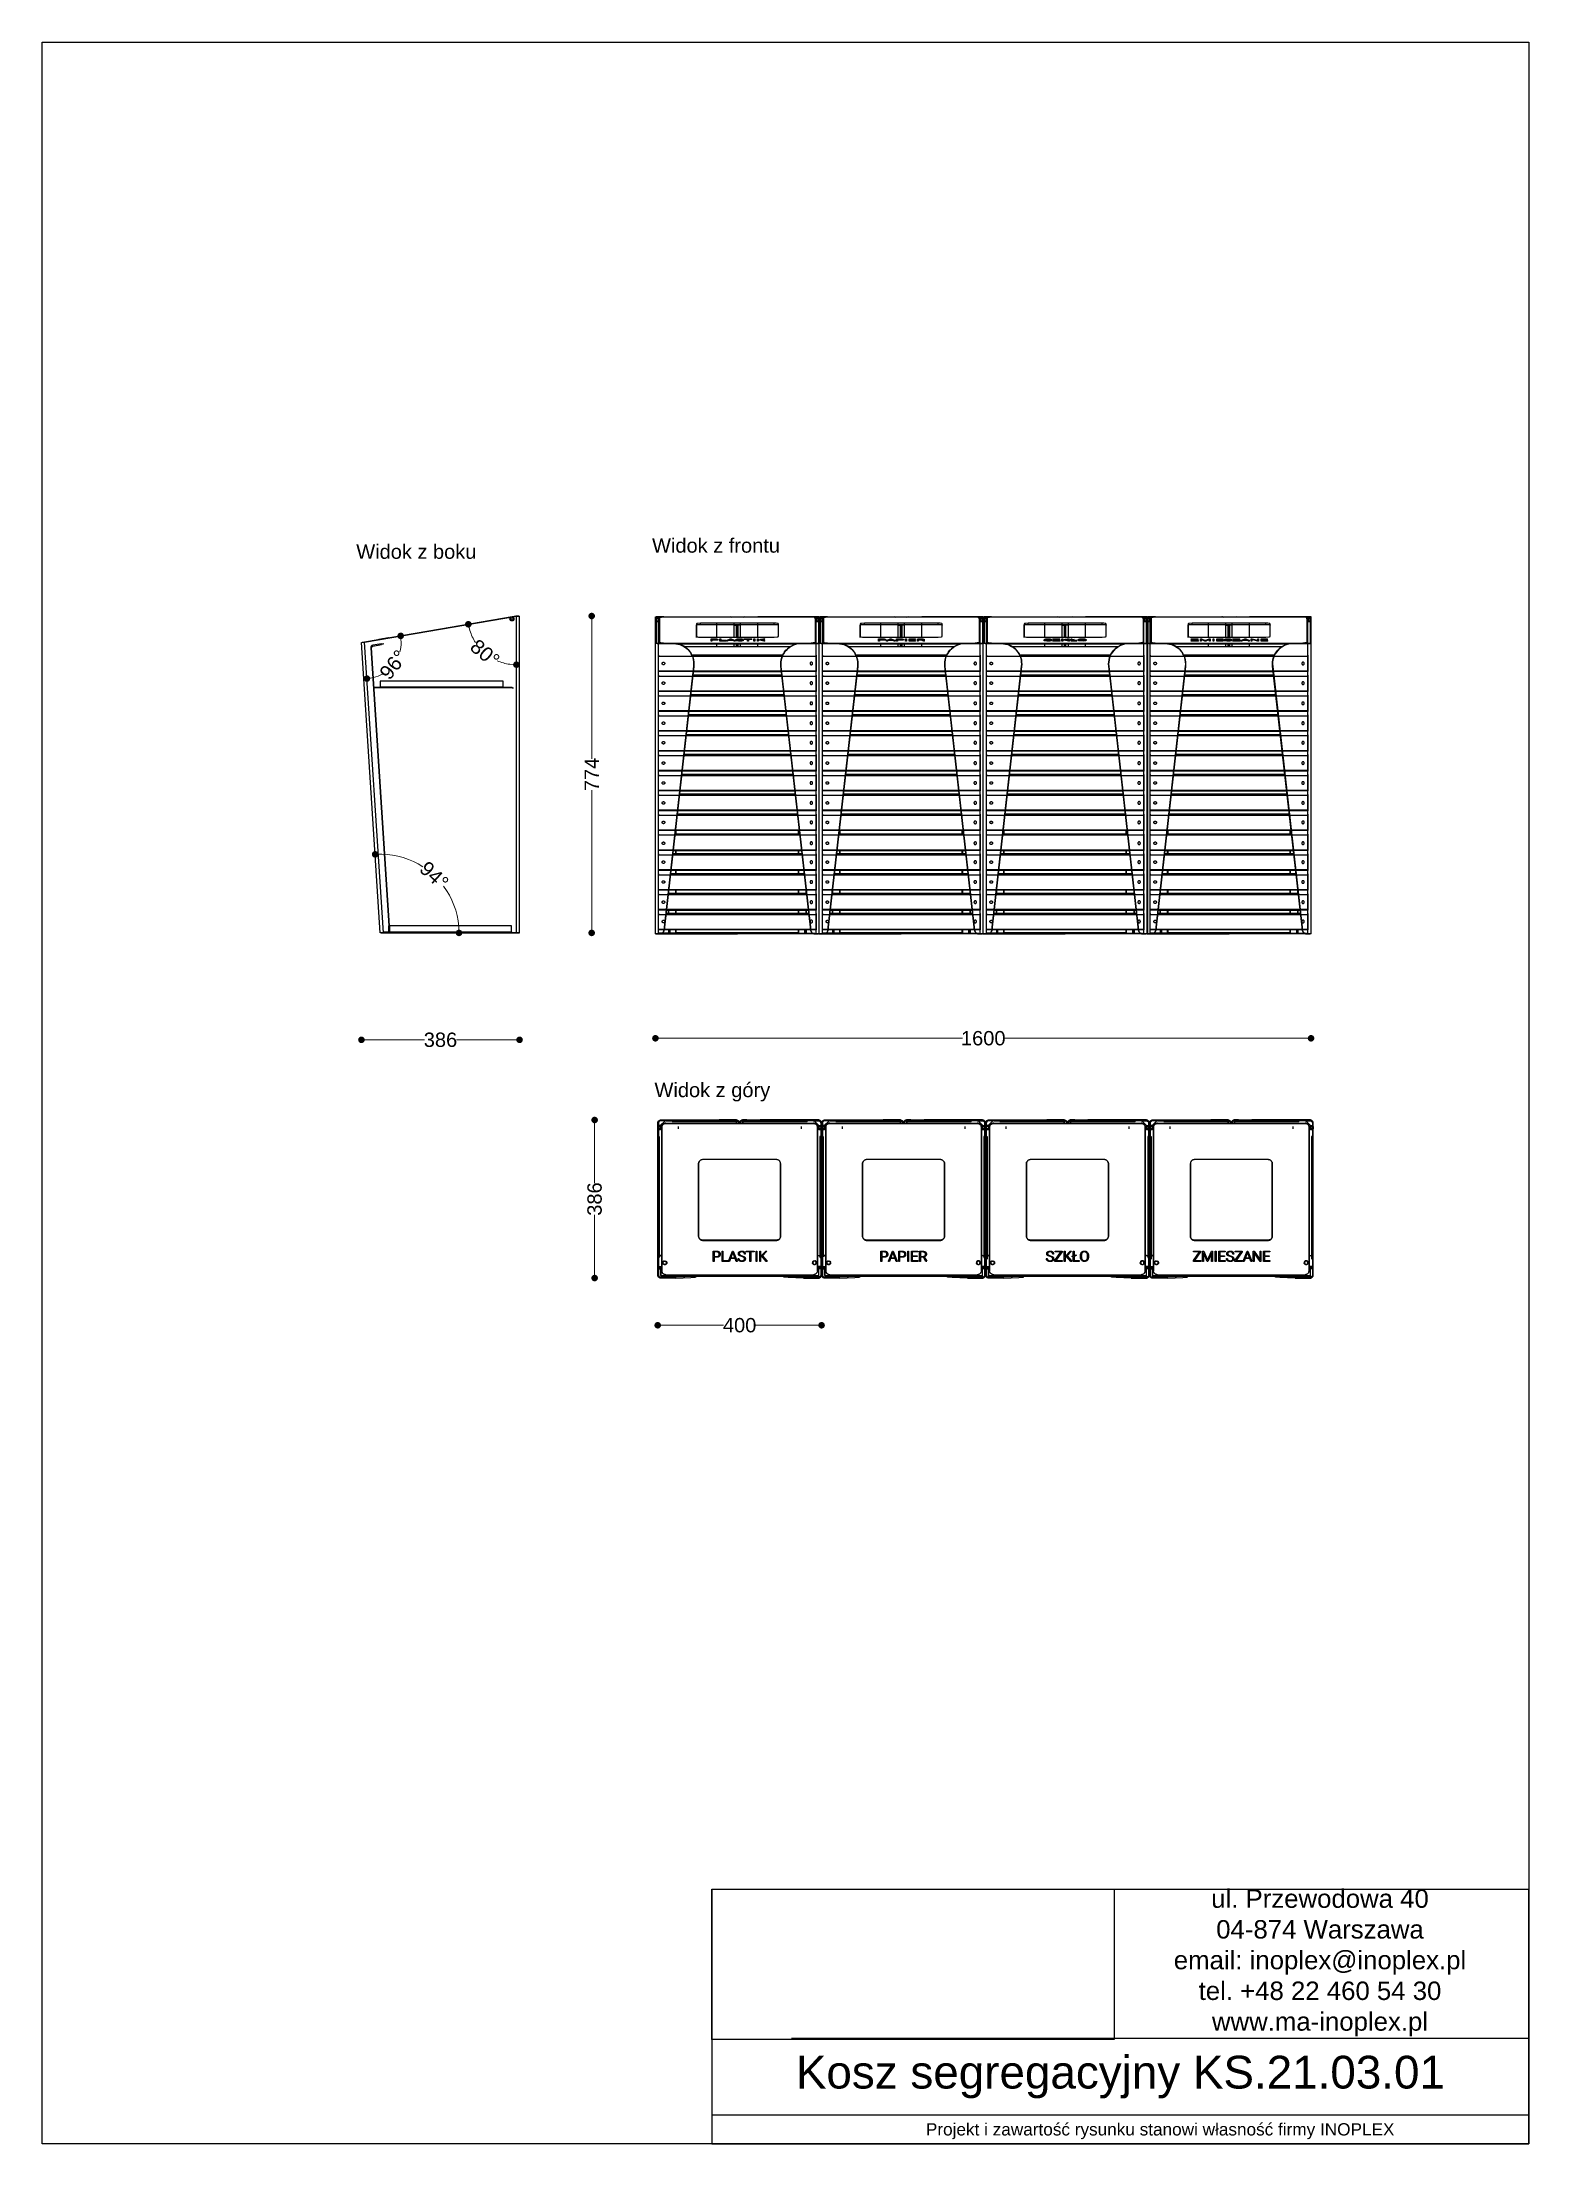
# Model space of a CAD drawing. Header units: millimetres. Extents: x 10366 to 28454, y 24552 to 29702.
# Drawn here: x 15283 to 18912, y 24555 to 29687 of the extents above; entities that cross this region are included whole.
import ezdxf

# ---------------------------------------------------------------- set-up
doc = ezdxf.new("R2010")
doc.units = ezdxf.units.MM
doc.header["$LTSCALE"] = 3
doc.layers.add('DomyÅ›lny', color=7, linetype='Continuous')
doc.styles.get("Standard").update_dxf_attribs({"font": 'arial.ttf'})
doc.dimstyles.new('MATEUSZ', dxfattribs={"dimtxt": 35, "dimasz": 16, "dimexe": 0.18, "dimexo": 0.0625, "dimgap": 0.09, "dimtad": 0, "dimdec": 0, "dimdsep": 46, "dimtxsty": 'Standard', "dimblk": 'DOT', "dimcen": 0.09, "dimse1": 1, "dimse2": 1, "dimadec": 0, "dimazin": 0, "dimtfac": 1, "dimtdec": 0, "dimtofl": 0, "dimtmove": 0, "dimatfit": 3, "dimfxl": 1, "dimtolj": 1, "dimtzin": 0, "dimlwd": 9, "dimlwe": 9, "dimarcsym": 0})
picture_1 = doc.add_image_def('image1.jpg', size_in_pixel=(1896, 709))

msp = doc.modelspace()

# ---------------------------------------------------------------- texts
for s, p in [('Widok z boku', (16049.7, 28425.5)), ('Widok z frontu', (16771.6, 28440.5)), ('Widok z góry', (16777.6, 27111.1))]:
    msp.add_text(s, height=34.962).set_placement(p)
at = {"attachment_point": 5}
for s, width, gutter_width, heights, insert, char_height in [('ul. Przewodowa 40\\P04-874 Warszawa\\Pemail: inoplex@inoplex.pl\\Ptel. +48 22 460 54 30\\Pwww.ma-inoplex.pl', 1019.877, 1, [432.7], (18401.7, 24997.4), 45), ('Kosz segregacyjny KS.21.03.01', 1993.625, 1, [0], (17914.6, 24718.4), 80), ('Projekt i zawartość rysunku stanowi własność firmy INOPLEX ', 1800.088, 12.5, [70.5], (18011.6, 24586.3), 30)]:
    msp.add_mtext_dynamic_manual_height_columns(s, width=width, gutter_width=gutter_width, heights=heights, dxfattribs=dict(at, insert=insert, char_height=char_height))

# ---------------------------------------------------------------- blocks, each defined once
blk = doc.blocks.new('_Dot')
at = {"color": 0, "linetype": 'ByBlock', "lineweight": -2}
blk.add_line((-0.5, 0), (-1, 0), dxfattribs=at)
at = {"color": 0, "linetype": 'ByBlock', "const_width": 0.5}
blk.add_lwpolyline([(-0.25, 0, 1), (0.25, 0, 1)], format="xyb", close=True, dxfattribs=at)
blk = doc.blocks.new('*D47')
at = {"color": 0, "lineweight": 9, "transparency": 16777216}
for p, q in [((16078.3, 27251), (16216.5, 27251)), ((16432.2, 27251), (16294, 27251))]:
    blk.add_line(p, q, dxfattribs=at)
at = {"layer": 'Defpoints', "color": 0, "transparency": 16777216}
for p in [(16448.2, 28285.8), (16062.3, 28220.9), (16448.2, 27251)]:
    blk.add_point(p, dxfattribs=at)
at = {"color": 0, "lineweight": 9, "transparency": 16777216, "xscale": 16, "yscale": 16, "zscale": 16, "rotation": 180}
blk.add_blockref('_Dot', (16062.3, 27251), dxfattribs=at)
at = {"color": 0, "lineweight": 9, "transparency": 16777216, "xscale": 16, "yscale": 16, "zscale": 16}
blk.add_blockref('_Dot', (16448.2, 27251), dxfattribs=at)
at = {"color": 0, "transparency": 16777216, "insert": (16255.2, 27251), "char_height": 35, "attachment_point": 5}
blk.add_mtext('\\A1;386', dxfattribs=at)
blk = doc.blocks.new('*D48')
at = {"color": 0, "lineweight": 9, "transparency": 16777216}
for p, q in [((16624.2, 28269.8), (16624.2, 27937.5)), ((16624.2, 27528.1), (16624.2, 27860.4))]:
    blk.add_line(p, q, dxfattribs=at)
at = {"layer": 'Defpoints', "color": 0, "transparency": 16777216}
for p in [(16448.2, 28285.8), (16624.2, 28285.8), (16448.2, 27512.1)]:
    blk.add_point(p, dxfattribs=at)
at = {"color": 0, "lineweight": 9, "transparency": 16777216, "xscale": 16, "yscale": 16, "zscale": 16}
for p, rotation in [((16624.2, 28285.8), 90), ((16624.2, 27512.1), 270)]:
    blk.add_blockref('_Dot', p, dxfattribs=dict(at, rotation=rotation))
at = {"color": 0, "transparency": 16777216, "insert": (16624.2, 27899), "char_height": 35, "attachment_point": 5, "rotation": 90}
blk.add_mtext('\\A1;774', dxfattribs=at)
blk = doc.blocks.new('*D49')
at = {"color": 0, "lineweight": 9, "transparency": 16777216}
for start, end in [(197.4865, 213.0561), (246.7184, 262.288)]:
    blk.add_arc((16440.5, 28285.9), 119, start, end, dxfattribs=at)
at = {"layer": 'Defpoints', "color": 0, "transparency": 16777216}
for p in [(16430.1, 28284.2), (16440.5, 28285.8), (16080.3, 28223.9), (16344.9, 28215.1), (16440.5, 27512.1)]:
    blk.add_point(p, dxfattribs=at)
at = {"color": 0, "lineweight": 9, "transparency": 16777216, "xscale": 16, "yscale": 16, "zscale": 16}
for p, rotation in [((16323.2, 28265.7), 103.6305117924858), ((16440.5, 28167), 356.1440061831516)]:
    blk.add_blockref('_Dot', p, dxfattribs=dict(at, rotation=rotation))
at = {"color": 0, "transparency": 16777216, "insert": (16363.8, 28195), "char_height": 35, "attachment_point": 5, "rotation": 319.8873}
blk.add_mtext('\\A1;80°', dxfattribs=at)
blk = doc.blocks.new('*D50')
at = {"color": 0, "lineweight": 9, "transparency": 16777216}
for start, end in [(57.1718, 88.9382), (4.7712, 36.5375)]:
    blk.add_arc((16108.2, 27512.1), 192.2, start, end, dxfattribs=at)
at = {"layer": 'Defpoints', "color": 0, "transparency": 16777216}
for p in [(16062.3, 28220.9), (16272.6, 27611.7), (16108.2, 27512.1), (16116, 27512.1), (16440.5, 27512.1)]:
    blk.add_point(p, dxfattribs=at)
at = {"color": 0, "lineweight": 9, "transparency": 16777216, "xscale": 16, "yscale": 16, "zscale": 16}
for p, rotation in [((16095.8, 27703.9), 181.3237550393465), ((16300.4, 27512.1), 272.3855905004742)]:
    blk.add_blockref('_Dot', p, dxfattribs=dict(at, rotation=rotation))
at = {"color": 0, "transparency": 16777216, "insert": (16239.7, 27652.3), "char_height": 35, "attachment_point": 5, "rotation": 316.8547}
blk.add_mtext('\\A1;94°', dxfattribs=at)
blk = doc.blocks.new('*D51')
at = {"color": 0, "lineweight": 9, "transparency": 16777216}
for start, end in [(344.3743, 359.4805), (283.9773, 299.0835)]:
    blk.add_arc((16070, 28222.2), 89.4, start, end, dxfattribs=at)
at = {"layer": 'Defpoints', "color": 0, "transparency": 16777216}
for p in [(16440.5, 28285.8), (16070, 28222.2), (16070, 28222.2), (16122.2, 28149.6), (16116, 27512.1)]:
    blk.add_point(p, dxfattribs=at)
at = {"color": 0, "lineweight": 9, "transparency": 16777216, "xscale": 16, "yscale": 16, "zscale": 16}
for p, rotation in [((16158.1, 28237.3), 94.61446225143754), ((16075.7, 28133), 188.8433317862966)]:
    blk.add_blockref('_Dot', p, dxfattribs=dict(at, rotation=rotation))
at = {"color": 0, "transparency": 16777216, "insert": (16140.1, 28166.8), "char_height": 35, "attachment_point": 5, "rotation": 51.7289}
blk.add_mtext('\\A1;96°', dxfattribs=at)
blk = doc.blocks.new('*D52')
at = {"color": 0, "lineweight": 9, "transparency": 16777216}
for p, q in [((16795.8, 27254.8), (17529.2, 27254.8)), ((18363.8, 27254.8), (17630.5, 27254.8))]:
    blk.add_line(p, q, dxfattribs=at)
at = {"layer": 'Defpoints', "color": 0, "transparency": 16777216}
for p in [(16779.8, 27509.8), (18379.8, 27509.8), (18379.8, 27254.8)]:
    blk.add_point(p, dxfattribs=at)
at = {"color": 0, "lineweight": 9, "transparency": 16777216, "xscale": 16, "yscale": 16, "zscale": 16, "rotation": 180}
blk.add_blockref('_Dot', (16779.8, 27254.8), dxfattribs=at)
at = {"color": 0, "lineweight": 9, "transparency": 16777216, "xscale": 16, "yscale": 16, "zscale": 16}
blk.add_blockref('_Dot', (18379.8, 27254.8), dxfattribs=at)
at = {"color": 0, "transparency": 16777216, "insert": (17579.8, 27254.8), "char_height": 35, "attachment_point": 5}
blk.add_mtext('\\A1;1600', dxfattribs=at)
blk = doc.blocks.new('*D53')
at = {"color": 0, "lineweight": 9, "transparency": 16777216}
for p, q in [((16631.4, 27039.3), (16631.4, 26901.1)), ((16631.4, 26685.4), (16631.4, 26823.6))]:
    blk.add_line(p, q, dxfattribs=at)
at = {"layer": 'Defpoints', "color": 0, "transparency": 16777216}
for p in [(16793, 27055.3), (16631.4, 26669.4), (16793, 26669.4)]:
    blk.add_point(p, dxfattribs=at)
at = {"color": 0, "lineweight": 9, "transparency": 16777216, "xscale": 16, "yscale": 16, "zscale": 16}
for p, rotation in [((16631.4, 27055.3), 90), ((16631.4, 26669.4), 270)]:
    blk.add_blockref('_Dot', p, dxfattribs=dict(at, rotation=rotation))
at = {"color": 0, "transparency": 16777216, "insert": (16631.4, 26862.3), "char_height": 35, "attachment_point": 5, "rotation": 90}
blk.add_mtext('\\A1;386', dxfattribs=at)
blk = doc.blocks.new('*D54')
at = {"color": 0, "lineweight": 9, "transparency": 16777216}
for p, q in [((16801.3, 26554.1), (16945.9, 26554.1)), ((17169.3, 26554.1), (17024.7, 26554.1))]:
    blk.add_line(p, q, dxfattribs=at)
at = {"layer": 'Defpoints', "color": 0, "transparency": 16777216}
for p in [(16785.3, 27047.6), (17185.3, 27047.6), (17185.3, 26554.1)]:
    blk.add_point(p, dxfattribs=at)
at = {"color": 0, "lineweight": 9, "transparency": 16777216, "xscale": 16, "yscale": 16, "zscale": 16, "rotation": 180}
blk.add_blockref('_Dot', (16785.3, 26554.1), dxfattribs=at)
at = {"color": 0, "lineweight": 9, "transparency": 16777216, "xscale": 16, "yscale": 16, "zscale": 16}
blk.add_blockref('_Dot', (17185.3, 26554.1), dxfattribs=at)
at = {"color": 0, "transparency": 16777216, "insert": (16985.3, 26554.1), "char_height": 35, "attachment_point": 5}
blk.add_mtext('\\A1;400', dxfattribs=at)

# ---------------------------------------------------------------- dimensions: what is measured, and where the dimension line sits
for base, p1, p2, picture, middle in [((16448.2, 27251), (16062.3, 28220.9), (16448.2, 28285.8), '*D47', (16255.2, 27251)), ((18379.8, 27254.8), (16779.8, 27509.8), (18379.8, 27509.8), '*D52', (17579.8, 27254.8)), ((17185.3, 26554.1), (16785.3, 27047.6), (17185.3, 27047.6), '*D54', (16985.3, 26554.1))]:
    dim = msp.add_linear_dim(base=base, p1=p1, p2=p2, dimstyle='MATEUSZ')
    dim.commit()
    dim.dimension.update_dxf_attribs({"geometry": picture, "text_midpoint": middle})
for base, line1, line2, picture, middle in [((16122.2, 28149.6), ((16116, 27512.1), (16070, 28222.2)), ((16440.5, 28285.8), (16070, 28222.2)), '*D51', (16140.1, 28166.8)), ((16344.9, 28215.1), ((16440.5, 27512.1), (16440.5, 28285.8)), ((16430.1, 28284.2), (16080.3, 28223.9)), '*D49', (16363.8, 28195)), ((16272.6, 27611.7), ((16108.2, 27512.1), (16062.3, 28220.9)), ((16440.5, 27512.1), (16116, 27512.1)), '*D50', (16239.7, 27652.3))]:
    dim = msp.add_angular_dim_2l(base=base, line1=line1, line2=line2, dimstyle='MATEUSZ')
    dim.commit()
    dim.dimension.update_dxf_attribs({"geometry": picture, "text_midpoint": middle})
for base, p1, p2, picture, middle in [((16624.2, 28285.8), (16448.2, 27512.1), (16448.2, 28285.8), '*D48', (16624.2, 27899)), ((16631.4, 26669.4), (16793, 27055.3), (16793, 26669.4), '*D53', (16631.4, 26862.3))]:
    dim = msp.add_linear_dim(base=base, p1=p1, p2=p2, angle=90, dimstyle='MATEUSZ')
    dim.commit()
    dim.dimension.update_dxf_attribs({"geometry": picture, "text_midpoint": middle})

# ---------------------------------------------------------------- linework, layer by layer
for p, q in [((18911.6, 24812.3), (17111.5, 24812.3)), ((18911.4, 24625.6), (16917.7, 24625.6))]:
    msp.add_line(p, q)
for points in [[(15282.8, 24555.1), (15282.8, 29687.3), (18911.6, 29687.3), (18911.6, 24555.1)], [(16917.7, 24555.1), (18911.6, 24555.1), (18911.6, 25176.8), (16917.7, 25176.8)]]:
    msp.add_lwpolyline(points, close=True)
at = {"layer": 'DomyÅ›lny'}
for p, q in [((16070, 28222.2), (16440.5, 28285.8)), ((16440.5, 28285.8), (16070, 28222.2)), ((16430.1, 28284.2), (16080.3, 28223.9)), ((16440.5, 27512.1), (16440.5, 28285.8)), ((16448.2, 27512.1), (16448.2, 28285.8)), ((16779.8, 27509.8), (16779.8, 28283.6)), ((16779.8, 28219.9), (16779.8, 28283.6)), ((16779.8, 28283.6), (16781.8, 28283.6)), ((16779.8, 28279.6), (16789.8, 28279.6)), ((16781.8, 28283.6), (16781.8, 28219.9)), ((16781.8, 28281.6), (16786.8, 28281.6)), ((16781.8, 28279.6), (16786.8, 28279.6)), ((16787.6, 28283.6), (16929.8, 28283.6)), ((16787.6, 28279.6), (16787.6, 28283.6)), ((16799.9, 28283.6), (16787.6, 28283.6)), ((16789.8, 28278.9), (16789.8, 28281.9)), ((16789.8, 28281.9), (16789.8, 28221.6)), ((16799.8, 28283.6), (17159.8, 28283.6)), ((17172.1, 28283.6), (17029.8, 28283.6)), ((17159.7, 28283.6), (17172.1, 28283.6)), ((17169.8, 28281.9), (17169.8, 28221.6)), ((17169.8, 28278.9), (17169.8, 28281.9)), ((17169.8, 28279.6), (17179.8, 28279.6)), ((17172.1, 28279), (17172.1, 28283.6)), ((17172.8, 28281.6), (17177.8, 28281.6)), ((17172.8, 28279.6), (17177.8, 28279.6)), ((17177.8, 28283.6), (17179.8, 28283.6)), ((17177.8, 28283.6), (17177.8, 28219.9)), ((17179.8, 28219.9), (17179.8, 28283.6)), ((17179.8, 28283.6), (17181.8, 28283.6)), ((17179.8, 28219.9), (17179.8, 28283.6)), ((17179.8, 28279.6), (17189.8, 28279.6)), ((17181.8, 28283.6), (17181.8, 28219.9)), ((17181.8, 28281.6), (17186.8, 28281.6)), ((17181.8, 28279.6), (17186.8, 28279.6)), ((17199.9, 28283.6), (17187.6, 28283.6)), ((17187.6, 28279.6), (17187.6, 28283.6)), ((17187.6, 28283.6), (17329.8, 28283.6)), ((17189.8, 28281.9), (17189.8, 28221.6)), ((17189.8, 28278.9), (17189.8, 28281.9)), ((17199.8, 28283.6), (17559.8, 28283.6)), ((17572.1, 28283.6), (17429.8, 28283.6)), ((17559.7, 28283.6), (17572.1, 28283.6)), ((17569.8, 28281.9), (17569.8, 28221.6)), ((17569.8, 28278.9), (17569.8, 28281.9)), ((17569.8, 28279.6), (17579.8, 28279.6)), ((17572.1, 28279), (17572.1, 28283.6)), ((17572.8, 28281.6), (17577.8, 28281.6)), ((17572.8, 28279.6), (17577.8, 28279.6)), ((17577.8, 28283.6), (17579.8, 28283.6)), ((17577.8, 28283.6), (17577.8, 28219.9)), ((17579.8, 28219.9), (17579.8, 28283.6)), ((17579.8, 28283.6), (17581.8, 28283.6)), ((17579.8, 28219.9), (17579.8, 28283.6)), ((17579.8, 28279.6), (17589.8, 28279.6)), ((17581.8, 28283.6), (17581.8, 28219.9)), ((17581.8, 28281.6), (17586.8, 28281.6)), ((17581.8, 28279.6), (17586.8, 28279.6)), ((17599.9, 28283.6), (17587.6, 28283.6)), ((17587.6, 28279), (17587.6, 28283.6)), ((17587.6, 28283.6), (17729.8, 28283.6)), ((17589.8, 28281.9), (17589.8, 28221.6)), ((17589.8, 28278.9), (17589.8, 28281.9)), ((17599.8, 28283.6), (17959.8, 28283.6)), ((17972.1, 28283.6), (17829.8, 28283.6)), ((17959.7, 28283.6), (17972.1, 28283.6)), ((17969.8, 28281.9), (17969.8, 28221.6)), ((17969.8, 28278.9), (17969.8, 28281.9)), ((17969.8, 28279.6), (17979.8, 28279.6)), ((17972.1, 28279), (17972.1, 28283.6)), ((17972.8, 28281.6), (17977.8, 28281.6)), ((17972.8, 28279.6), (17977.8, 28279.6)), ((17977.8, 28283.6), (17979.8, 28283.6)), ((17977.8, 28283.6), (17977.8, 28219.9)), ((17979.8, 28219.9), (17979.8, 28283.6)), ((17979.8, 28219.9), (17979.8, 28283.6)), ((17979.8, 28283.6), (17981.8, 28283.6)), ((17979.8, 28279.6), (17989.8, 28279.6)), ((17981.8, 28283.6), (17981.8, 28219.9)), ((17981.8, 28281.6), (17986.8, 28281.6)), ((17981.8, 28279.6), (17986.8, 28279.6)), ((17999.9, 28283.6), (17987.6, 28283.6)), ((17987.6, 28279.6), (17987.6, 28283.6)), ((17987.6, 28283.6), (18129.8, 28283.6)), ((17989.8, 28281.9), (17989.8, 28221.6)), ((17989.8, 28278.9), (17989.8, 28281.9)), ((17999.8, 28283.6), (18359.8, 28283.6)), ((18372.1, 28283.6), (18229.8, 28283.6)), ((18359.7, 28283.6), (18372.1, 28283.6)), ((18369.8, 28278.9), (18369.8, 28281.9)), ((18369.8, 28281.9), (18369.8, 28221.6)), ((18369.8, 28279.6), (18379.8, 28279.6)), ((18372.1, 28279), (18372.1, 28283.6)), ((18372.8, 28281.6), (18377.8, 28281.6)), ((18372.8, 28279.6), (18377.8, 28279.6)), ((18377.8, 28283.6), (18379.8, 28283.6)), ((18377.8, 28283.6), (18377.8, 28219.9)), ((18379.8, 28219.9), (18379.8, 28283.6)), ((18379.8, 27509.8), (18379.8, 28283.6)), ((16102.9, 28226.9), (16102.7, 28227.9)), ((16104.7, 28227.2), (16104.5, 28228.2)), ((16112, 28228.5), (16111.8, 28229.5)), ((16115.5, 28229.1), (16115.3, 28230.1)), ((16118.7, 28229.6), (16118.5, 28230.6)), ((16128, 28232.3), (16128.2, 28231.3)), ((16789.8, 28273.6), (16779.8, 28273.6)), ((16786.8, 28273.6), (16781.8, 28273.6)), ((16786.8, 28271.6), (16781.8, 28271.6)), ((16787.6, 28218.6), (16787.6, 28275)), ((16879.8, 28266.6), (16879.8, 28236.1)), ((16879.8, 28233.1), (16879.8, 28263.7)), ((16889.8, 28265.4), (16889.8, 28268.3)), ((17069.8, 28268.3), (16889.8, 28268.3)), ((16889.8, 28265.4), (17069.8, 28265.4)), ((16889.8, 28234.4), (17069.8, 28234.4)), ((16915.5, 28225.7), (16915.5, 28230)), ((16915.5, 28224.7), (16915.5, 28229)), ((16917.6, 28229.6), (16917.6, 28227.7)), ((16917.6, 28228.7), (16917.6, 28229.6)), ((16917.6, 28226.8), (16917.6, 28227.7)), ((16917.6, 28227.4), (16917.6, 28225.7)), ((16929.8, 28234.4), (16929.8, 28268.3)), ((16930.3, 28228.7), (16930.3, 28227.7)), ((16932.4, 28228.7), (16932.4, 28227.7)), ((16937.2, 28230), (16939.3, 28230)), ((16937.2, 28225.7), (16937.2, 28230)), ((16937.2, 28224.7), (16937.2, 28229)), ((16939.3, 28230), (16939.3, 28226)), ((16939.3, 28229), (16939.3, 28225)), ((16953, 28225.7), (16962.5, 28230)), ((16957.8, 28226.9), (16955.2, 28225.7)), ((16969.2, 28226.9), (16957.8, 28226.9)), ((16957.8, 28225.9), (16957.8, 28226.9)), ((16963.5, 28229.5), (16958.5, 28227.2)), ((16963.5, 28228.5), (16958.5, 28226.2)), ((16958.5, 28227.2), (16968.5, 28227.2)), ((16962.5, 28230), (16964.5, 28230)), ((16968.5, 28227.2), (16963.5, 28229.5)), ((16963.5, 28228.5), (16963.5, 28229.5)), ((16968.5, 28226.2), (16963.5, 28228.5)), ((16964.5, 28230), (16974, 28225.7)), ((16971.8, 28225.7), (16969.2, 28226.9)), ((16969.2, 28225.9), (16969.2, 28226.9)), ((16972.1, 28263.6), (16972.1, 28268.3)), ((16972.1, 28263.6), (16972.1, 28268.3)), ((16972.1, 28234.4), (16972.1, 28263.6)), ((16976, 28226.9), (16978.1, 28226.9)), ((16976, 28225.9), (16976, 28226.9)), ((16976.8, 28227.9), (16976.8, 28228.9)), ((16977.8, 28234.4), (16977.8, 28263.6)), ((16979.8, 28263.6), (16977.8, 28263.6)), ((16978.1, 28225.9), (16978.1, 28226.9)), ((16979.8, 28234.4), (16979.8, 28263.6)), ((16981.8, 28263.6), (16979.8, 28263.6)), ((16979.8, 28234.4), (16979.8, 28263.6)), ((16981.8, 28234.4), (16981.8, 28263.6)), ((16987.6, 28263.6), (16987.6, 28268.3)), ((16987.6, 28263.6), (16987.6, 28268.3)), ((16987.6, 28234.4), (16987.6, 28263.6)), ((16993.8, 28228.7), (16991.6, 28228.7)), ((16991.6, 28227.8), (16991.6, 28228.7)), ((16993.8, 28227.8), (16993.8, 28228.7)), ((16996.2, 28230), (17015.4, 28230)), ((16996.2, 28229), (16996.2, 28230)), ((17004.7, 28229.6), (16996.2, 28229.6)), ((16996.2, 28228.7), (16996.2, 28229.6)), ((17004.7, 28228.7), (16996.2, 28228.7)), ((17004.7, 28225.7), (17004.7, 28229.6)), ((17004.7, 28228.7), (17004.7, 28229.6)), ((17004.7, 28224.7), (17004.7, 28228.7)), ((17015.4, 28229.6), (17006.9, 28229.6)), ((17006.9, 28229.6), (17006.9, 28225.7)), ((17006.9, 28228.7), (17006.9, 28229.6)), ((17015.4, 28228.7), (17006.9, 28228.7)), ((17006.9, 28228.7), (17006.9, 28224.7)), ((17015.4, 28229), (17015.4, 28230)), ((17015.4, 28228.7), (17015.4, 28229.6)), ((17019.9, 28230), (17022, 28230)), ((17019.9, 28225.7), (17019.9, 28230)), ((17019.9, 28224.7), (17019.9, 28229)), ((17022, 28230), (17022, 28225.7)), ((17022, 28229), (17022, 28224.7)), ((17028.8, 28225.7), (17028.8, 28230)), ((17028.8, 28230), (17030.9, 28230)), ((17028.8, 28224.7), (17028.8, 28229)), ((17029.8, 28234.4), (17029.8, 28268.3)), ((17030.9, 28230), (17030.9, 28227.7)), ((17030.9, 28227.7), (17043.7, 28230)), ((17034.5, 28227.8), (17030.9, 28227.2)), ((17030.9, 28226.7), (17030.9, 28227.7)), ((17030.9, 28226.2), (17030.9, 28227.2)), ((17030.9, 28227.2), (17030.9, 28225.7)), ((17044.6, 28225.7), (17034.5, 28227.8)), ((17034.5, 28226.8), (17034.5, 28227.8)), ((17046.4, 28230), (17035.9, 28228.1)), ((17046.4, 28229), (17035.9, 28227.1)), ((17035.9, 28228.1), (17047.2, 28225.7)), ((17043.7, 28230), (17046.4, 28230)), ((17046.4, 28229), (17046.4, 28230)), ((17069.8, 28265.4), (17069.8, 28268.3)), ((17079.8, 28236.1), (17079.8, 28266.6)), ((17179.8, 28273.6), (17169.8, 28273.6)), ((17172.1, 28218.6), (17172.1, 28275)), ((17177.8, 28273.6), (17172.8, 28273.6)), ((17177.8, 28271.6), (17172.8, 28271.6)), ((17189.8, 28273.6), (17179.8, 28273.6)), ((17186.8, 28273.6), (17181.8, 28273.6)), ((17186.8, 28271.6), (17181.8, 28271.6)), ((17187.6, 28218.6), (17187.6, 28275)), ((17279.8, 28266.6), (17279.8, 28236.1)), ((17279.8, 28233.1), (17279.8, 28263.7)), ((17469.8, 28268.3), (17289.8, 28268.3)), ((17289.8, 28265.4), (17289.8, 28268.3)), ((17289.8, 28265.4), (17469.8, 28265.4)), ((17289.8, 28234.4), (17469.8, 28234.4)), ((17324.5, 28225.7), (17324.5, 28230)), ((17324.5, 28224.7), (17324.5, 28229)), ((17326.6, 28229.6), (17326.6, 28227.7)), ((17326.6, 28228.7), (17326.6, 28229.6)), ((17326.6, 28226.8), (17326.6, 28227.7)), ((17326.6, 28227.4), (17326.6, 28225.7)), ((17329.8, 28234.4), (17329.8, 28268.3)), ((17339.3, 28228.7), (17339.3, 28227.7)), ((17341.5, 28228.7), (17341.5, 28227.7)), ((17343.5, 28225.7), (17353, 28230)), ((17348.3, 28226.9), (17345.8, 28225.7)), ((17359.7, 28226.9), (17348.3, 28226.9)), ((17348.3, 28225.9), (17348.3, 28226.9)), ((17354, 28229.5), (17349, 28227.2)), ((17354, 28228.5), (17349, 28226.2)), ((17349, 28227.2), (17359, 28227.2)), ((17353, 28230), (17355, 28230)), ((17359, 28227.2), (17354, 28229.5)), ((17354, 28228.5), (17354, 28229.5)), ((17359, 28226.2), (17354, 28228.5)), ((17355, 28230), (17364.5, 28225.7)), ((17362.3, 28225.7), (17359.7, 28226.9)), ((17359.7, 28225.9), (17359.7, 28226.9)), ((17368.1, 28225.7), (17368.1, 28230)), ((17368.1, 28224.7), (17368.1, 28229)), ((17370.3, 28228.7), (17370.3, 28229.6)), ((17370.3, 28229.6), (17370.3, 28227.7)), ((17370.3, 28226.8), (17370.3, 28227.7)), ((17370.3, 28227.4), (17370.3, 28225.7)), ((17372.1, 28263.6), (17372.1, 28268.3)), ((17372.1, 28263.6), (17372.1, 28268.3)), ((17372.1, 28234.4), (17372.1, 28263.6)), ((17377.8, 28234.4), (17377.8, 28263.6)), ((17379.8, 28263.6), (17377.8, 28263.6)), ((17379.8, 28234.4), (17379.8, 28263.6)), ((17381.8, 28263.6), (17379.8, 28263.6)), ((17379.8, 28234.4), (17379.8, 28263.6)), ((17381.8, 28234.4), (17381.8, 28263.6)), ((17383, 28228.7), (17383, 28227.7)), ((17385.1, 28228.7), (17385.1, 28227.7)), ((17387.6, 28263.6), (17387.6, 28268.3)), ((17387.6, 28263.6), (17387.6, 28268.3)), ((17387.6, 28234.4), (17387.6, 28263.6)), ((17390.3, 28225.7), (17390.3, 28230)), ((17390.3, 28230), (17392.4, 28230)), ((17390.3, 28224.7), (17390.3, 28229)), ((17392.4, 28230), (17392.4, 28225.7)), ((17392.4, 28229), (17392.4, 28224.7)), ((17399.2, 28225.7), (17399.2, 28230)), ((17399.2, 28230), (17414.6, 28230)), ((17399.2, 28224.7), (17399.2, 28229)), ((17401.3, 28228.7), (17401.3, 28229.6)), ((17401.3, 28229.6), (17401.3, 28228)), ((17414.6, 28229.6), (17401.3, 28229.6)), ((17414.6, 28228.7), (17401.3, 28228.7)), ((17401.3, 28227.1), (17401.3, 28228)), ((17401.3, 28228), (17413, 28228)), ((17413, 28227.7), (17401.3, 28227.7)), ((17401.3, 28227.7), (17401.3, 28226)), ((17401.3, 28226.8), (17401.3, 28227.7)), ((17413, 28227.1), (17413, 28228)), ((17413, 28226.8), (17413, 28227.7)), ((17414.6, 28229), (17414.6, 28230)), ((17414.6, 28228.7), (17414.6, 28229.6)), ((17419.1, 28225.7), (17419.1, 28230)), ((17419.1, 28224.7), (17419.1, 28229)), ((17421.2, 28229.6), (17421.2, 28227.8)), ((17421.2, 28228.7), (17421.2, 28229.6)), ((17421.2, 28226.8), (17421.2, 28227.8)), ((17428.5, 28227.5), (17421.2, 28227.5)), ((17421.2, 28227.5), (17421.2, 28225.7)), ((17434.5, 28225.7), (17428.5, 28227.5)), ((17428.5, 28226.5), (17428.5, 28227.5)), ((17429.8, 28234.4), (17429.8, 28268.3)), ((17430.5, 28227.6), (17436.8, 28225.8)), ((17433.6, 28228.7), (17433.6, 28227.7)), ((17435.7, 28228.7), (17435.7, 28227.7)), ((17469.8, 28265.4), (17469.8, 28268.3)), ((17479.8, 28236.1), (17479.8, 28266.6)), ((17579.8, 28273.6), (17569.8, 28273.6)), ((17572.1, 28218.6), (17572.1, 28275)), ((17577.8, 28273.6), (17572.8, 28273.6)), ((17577.8, 28271.6), (17572.8, 28271.6)), ((17589.8, 28273.6), (17579.8, 28273.6)), ((17586.8, 28273.6), (17581.8, 28273.6)), ((17586.8, 28271.6), (17581.8, 28271.6)), ((17587.6, 28218.6), (17587.6, 28275)), ((17679.8, 28266.6), (17679.8, 28236.1)), ((17679.8, 28233.1), (17679.8, 28263.7)), ((17869.8, 28268.3), (17689.8, 28268.3)), ((17689.8, 28265.4), (17689.8, 28268.3)), ((17689.8, 28265.4), (17869.8, 28265.4)), ((17689.8, 28234.4), (17869.8, 28234.4)), ((17728.4, 28226.9), (17730.5, 28226.9)), ((17728.4, 28225.9), (17728.4, 28226.9)), ((17729.2, 28227.9), (17729.2, 28228.9)), ((17729.8, 28234.4), (17729.8, 28268.3)), ((17730.5, 28225.9), (17730.5, 28226.9)), ((17746.2, 28228.7), (17744.1, 28228.7)), ((17744.1, 28227.8), (17744.1, 28228.7)), ((17746.2, 28227.8), (17744.1, 28227.8)), ((17746.2, 28227.8), (17746.2, 28228.7)), ((17749.3, 28226), (17764.1, 28229.6)), ((17749.7, 28230), (17766.7, 28230)), ((17749.7, 28229), (17749.7, 28230)), ((17749.7, 28228.7), (17749.7, 28229.6)), ((17764.1, 28229.6), (17749.7, 28229.6)), ((17764.1, 28228.7), (17749.7, 28228.7)), ((17766.7, 28229.7), (17751.8, 28226)), ((17766.7, 28228.7), (17751.8, 28225)), ((17766.7, 28229), (17766.7, 28230)), ((17766.7, 28228.7), (17766.7, 28229.7)), ((17771.9, 28225.7), (17771.9, 28230)), ((17771.9, 28230), (17774, 28230)), ((17771.9, 28224.7), (17771.9, 28229)), ((17772.1, 28263.6), (17772.1, 28268.3)), ((17772.1, 28263.6), (17772.1, 28268.3)), ((17772.1, 28234.4), (17772.1, 28263.6)), ((17774, 28230), (17774, 28227.7)), ((17774, 28227.7), (17786.9, 28230)), ((17777.6, 28227.8), (17774, 28227.2)), ((17774, 28226.7), (17774, 28227.7)), ((17774, 28226.2), (17774, 28227.2)), ((17774, 28227.2), (17774, 28225.7)), ((17787.8, 28225.7), (17777.6, 28227.8)), ((17777.6, 28226.8), (17777.6, 28227.8)), ((17779.8, 28263.6), (17777.8, 28263.6)), ((17777.8, 28234.4), (17777.8, 28263.6)), ((17789.5, 28230), (17779, 28228.1)), ((17789.5, 28229), (17779, 28227.1)), ((17779, 28228.1), (17790.3, 28225.7)), ((17779.8, 28234.4), (17779.8, 28263.6)), ((17781.8, 28263.6), (17779.8, 28263.6)), ((17779.8, 28234.4), (17779.8, 28263.6)), ((17781.8, 28234.4), (17781.8, 28263.6)), ((17786.9, 28230), (17789.5, 28230)), ((17787.6, 28263.6), (17787.6, 28268.3)), ((17787.6, 28263.6), (17787.6, 28268.3)), ((17787.6, 28234.4), (17787.6, 28263.6)), ((17789.5, 28229), (17789.5, 28230)), ((17791.3, 28227.8), (17794.1, 28228)), ((17791.3, 28226.8), (17791.3, 28227.8)), ((17794.1, 28227.7), (17791.3, 28227.6)), ((17791.3, 28226.6), (17791.3, 28227.6)), ((17794.1, 28230), (17796.2, 28230)), ((17794.1, 28228), (17794.1, 28230)), ((17794.1, 28227), (17794.1, 28228)), ((17794.1, 28226.7), (17794.1, 28227.7)), ((17794.1, 28225.7), (17794.1, 28227.7)), ((17796.2, 28230), (17796.2, 28228.1)), ((17796.2, 28228.1), (17801.5, 28228.4)), ((17801.5, 28228.1), (17796.2, 28227.8)), ((17796.2, 28227.1), (17796.2, 28228.1)), ((17796.2, 28227.8), (17796.2, 28226)), ((17796.2, 28226.8), (17796.2, 28227.8)), ((17801.5, 28227.1), (17796.2, 28226.8)), ((17801.5, 28228.4), (17801.5, 28228.1)), ((17801.5, 28227.4), (17801.5, 28228.4)), ((17801.5, 28227.1), (17801.5, 28228.1)), ((17811.7, 28227.1), (17811.7, 28228.1)), ((17811.7, 28226.6), (17811.7, 28227.6)), ((17813.8, 28227.1), (17813.8, 28228)), ((17813.8, 28226.6), (17813.8, 28227.6)), ((17829.1, 28227.1), (17829.1, 28228.1)), ((17829.8, 28234.4), (17829.8, 28268.3)), ((17831.2, 28227.9), (17831.2, 28226.9)), ((17831.2, 28226.6), (17831.2, 28227.6)), ((17869.8, 28265.4), (17869.8, 28268.3)), ((17879.8, 28236.1), (17879.8, 28266.6)), ((17979.8, 28273.6), (17969.8, 28273.6)), ((17972.1, 28218.6), (17972.1, 28275)), ((17977.8, 28273.6), (17972.8, 28273.6)), ((17977.8, 28271.6), (17972.8, 28271.6)), ((17989.8, 28273.6), (17979.8, 28273.6)), ((17986.8, 28273.6), (17981.8, 28273.6)), ((17986.8, 28271.6), (17981.8, 28271.6)), ((17987.6, 28218.6), (17987.6, 28275)), ((18079.8, 28266.6), (18079.8, 28236.1)), ((18079.8, 28233.1), (18079.8, 28263.7)), ((18087.2, 28226), (18102, 28229.6)), ((18087.6, 28230), (18104.6, 28230)), ((18087.6, 28229), (18087.6, 28230)), ((18102, 28229.6), (18087.6, 28229.6)), ((18087.6, 28228.7), (18087.6, 28229.6)), ((18102, 28228.7), (18087.6, 28228.7)), ((18104.6, 28229.7), (18089.7, 28226)), ((18104.6, 28228.7), (18089.7, 28225)), ((18269.8, 28268.3), (18089.8, 28268.3)), ((18089.8, 28265.4), (18089.8, 28268.3)), ((18089.8, 28265.4), (18269.8, 28265.4)), ((18089.8, 28234.4), (18269.8, 28234.4)), ((18104.6, 28229), (18104.6, 28230)), ((18104.6, 28228.7), (18104.6, 28229.7)), ((18109.8, 28225.7), (18109.8, 28230)), ((18109.8, 28230), (18112.6, 28230)), ((18109.8, 28224.7), (18109.8, 28229)), ((18121, 28225.7), (18111.8, 28229.4)), ((18111.8, 28229.4), (18111.9, 28227.6)), ((18111.8, 28228.4), (18111.8, 28229.4)), ((18121, 28224.7), (18111.8, 28228.4)), ((18111.9, 28227.6), (18111.9, 28225.7)), ((18111.9, 28226.6), (18111.9, 28227.6)), ((18112.6, 28230), (18121.8, 28226.2)), ((18121.8, 28226.2), (18131.1, 28230)), ((18132, 28229.4), (18122.7, 28225.7)), ((18132, 28228.5), (18122.7, 28224.7)), ((18129.8, 28234.4), (18129.8, 28268.3)), ((18131.1, 28230), (18133.9, 28230)), ((18131.8, 28227.6), (18132, 28229.4)), ((18131.8, 28225.7), (18131.8, 28227.6)), ((18131.8, 28226.6), (18131.8, 28227.6)), ((18132, 28228.5), (18132, 28229.4)), ((18133.9, 28230), (18133.9, 28225.7)), ((18133.9, 28229), (18133.9, 28224.7)), ((18140.7, 28230), (18142.8, 28230)), ((18140.7, 28225.7), (18140.7, 28230)), ((18140.7, 28224.7), (18140.7, 28229)), ((18142.8, 28230), (18142.8, 28225.7)), ((18142.8, 28229), (18142.8, 28224.7)), ((18149.6, 28225.7), (18149.6, 28230)), ((18149.6, 28230), (18165.1, 28230)), ((18149.6, 28224.7), (18149.6, 28229)), ((18165.1, 28229.6), (18151.7, 28229.6)), ((18151.7, 28229.6), (18151.7, 28228)), ((18151.7, 28228.7), (18151.7, 28229.6)), ((18165.1, 28228.7), (18151.7, 28228.7)), ((18151.7, 28228), (18163.4, 28228)), ((18151.7, 28227.1), (18151.7, 28228)), ((18163.4, 28227.7), (18151.7, 28227.7)), ((18151.7, 28227.7), (18151.7, 28226)), ((18151.7, 28226.8), (18151.7, 28227.7)), ((18163.4, 28227.1), (18163.4, 28228)), ((18163.4, 28226.8), (18163.4, 28227.7)), ((18165.1, 28229), (18165.1, 28230)), ((18165.1, 28228.7), (18165.1, 28229.6)), ((18168, 28226.9), (18170.1, 28226.9)), ((18168, 28225.9), (18168, 28226.9)), ((18168.8, 28227.9), (18168.8, 28228.9)), ((18170.1, 28225.9), (18170.1, 28226.9)), ((18172.1, 28263.6), (18172.1, 28268.3)), ((18172.1, 28263.6), (18172.1, 28268.3)), ((18172.1, 28234.4), (18172.1, 28263.6)), ((18179.8, 28263.6), (18177.8, 28263.6)), ((18177.8, 28234.4), (18177.8, 28263.6)), ((18179.8, 28234.4), (18179.8, 28263.6)), ((18181.8, 28263.6), (18179.8, 28263.6)), ((18179.8, 28234.4), (18179.8, 28263.6)), ((18181.8, 28234.4), (18181.8, 28263.6)), ((18185.7, 28228.7), (18183.6, 28228.7)), ((18183.6, 28227.8), (18183.6, 28228.7)), ((18185.7, 28227.8), (18185.7, 28228.7)), ((18187.6, 28263.6), (18187.6, 28268.3)), ((18187.6, 28263.6), (18187.6, 28268.3)), ((18187.6, 28234.4), (18187.6, 28263.6)), ((18188.8, 28226), (18203.7, 28229.6)), ((18189.3, 28230), (18206.3, 28230)), ((18189.3, 28229), (18189.3, 28230)), ((18203.7, 28229.6), (18189.3, 28229.6)), ((18189.3, 28228.7), (18189.3, 28229.6)), ((18203.7, 28228.7), (18189.3, 28228.7)), ((18206.3, 28229.7), (18191.4, 28226)), ((18206.3, 28228.7), (18191.4, 28225)), ((18206.3, 28229), (18206.3, 28230)), ((18206.3, 28228.7), (18206.3, 28229.7)), ((18208.8, 28225.7), (18218.3, 28230)), ((18213.6, 28226.9), (18211, 28225.7)), ((18225, 28226.9), (18213.6, 28226.9)), ((18213.6, 28225.9), (18213.6, 28226.9)), ((18219.3, 28229.5), (18214.3, 28227.2)), ((18219.3, 28228.5), (18214.3, 28226.2)), ((18214.3, 28227.2), (18224.3, 28227.2)), ((18218.3, 28230), (18220.3, 28230)), ((18224.3, 28227.2), (18219.3, 28229.5)), ((18219.3, 28228.5), (18219.3, 28229.5)), ((18224.3, 28226.2), (18219.3, 28228.5)), ((18220.3, 28230), (18229.8, 28225.7)), ((18225, 28225.9), (18225, 28226.9)), ((18227.6, 28225.7), (18225, 28226.9)), ((18229.8, 28234.4), (18229.8, 28268.3)), ((18233.4, 28225.7), (18233.4, 28230)), ((18233.4, 28230), (18235.6, 28230)), ((18233.4, 28224.7), (18233.4, 28229)), ((18235.6, 28230), (18250, 28226.3)), ((18249.9, 28225.7), (18235.6, 28229.3)), ((18235.6, 28229.3), (18235.6, 28225.7)), ((18235.6, 28228.4), (18235.6, 28229.3)), ((18249.9, 28224.7), (18235.6, 28228.4)), ((18235.6, 28228.4), (18235.6, 28224.7)), ((18250, 28230), (18252, 28230)), ((18250, 28226.3), (18250, 28230)), ((18252, 28230), (18252, 28225.7)), ((18252, 28229), (18252, 28224.7)), ((18258.4, 28225.7), (18258.4, 28230)), ((18258.4, 28230), (18273.9, 28230)), ((18258.4, 28224.7), (18258.4, 28229)), ((18273.9, 28229.6), (18260.5, 28229.6)), ((18260.5, 28229.6), (18260.5, 28228)), ((18260.5, 28228.7), (18260.5, 28229.6)), ((18273.9, 28228.7), (18260.5, 28228.7)), ((18260.5, 28228), (18272.2, 28228)), ((18260.5, 28227.1), (18260.5, 28228)), ((18272.2, 28227.7), (18260.5, 28227.7)), ((18260.5, 28227.7), (18260.5, 28226)), ((18260.5, 28226.8), (18260.5, 28227.7)), ((18269.8, 28265.4), (18269.8, 28268.3)), ((18272.2, 28227.1), (18272.2, 28228)), ((18272.2, 28226.8), (18272.2, 28227.7)), ((18273.9, 28229), (18273.9, 28230)), ((18273.9, 28228.7), (18273.9, 28229.6)), ((18279.8, 28236.1), (18279.8, 28266.6)), ((18379.8, 28273.6), (18369.8, 28273.6)), ((18372.1, 28218.6), (18372.1, 28275)), ((18377.8, 28273.6), (18372.8, 28273.6)), ((18377.8, 28271.6), (18372.8, 28271.6)), ((16108.2, 27512.1), (16062.3, 28220.9)), ((16116, 27512.1), (16070, 28222.2)), ((16085.1, 28208.2), (16129.1, 27529.1)), ((16131.1, 27529.1), (16087.1, 28208.4)), ((16111.2, 28218.1), (16090, 28214.4)), ((16090.3, 28212.5), (16111.5, 28216.1)), ((16111.5, 28216.1), (16111.2, 28218.1)), ((16779.8, 27509.8), (16779.8, 28219.9)), ((16787.6, 28219), (16824, 28219)), ((16823.9, 28218.6), (16787.6, 28218.6)), ((16787.6, 27509.8), (16787.6, 28218.6)), ((16787.6, 28187.8), (17172.1, 28187.8)), ((16787.6, 28151.9), (16787.6, 28187.8)), ((16789.8, 28221.6), (16789.8, 28218.7)), ((16799.8, 28219.9), (16799.8, 28217)), ((16799.8, 28219.9), (17159.8, 28219.9)), ((17123.1, 28217), (16833.5, 28217)), ((16849, 28211.8), (17110.6, 28211.8)), ((16849, 28211.8), (17110.6, 28211.8)), ((16868.5, 28191), (17091.1, 28191)), ((16868.5, 28191), (17091.1, 28191)), ((16869, 28190), (17090.6, 28190)), ((16917.6, 28225.7), (16915.5, 28225.7)), ((16915.5, 28224.7), (16915.5, 28225.7)), ((16917.6, 28224.7), (16915.5, 28224.7)), ((16917.6, 28226.5), (16917.6, 28224.7)), ((16917.6, 28224.7), (16917.6, 28225.7)), ((16929.8, 28211.8), (16929.8, 28219.9)), ((16937.2, 28224.7), (16937.2, 28225.7)), ((16951.6, 28225.7), (16937.2, 28225.7)), ((16951.6, 28224.7), (16937.2, 28224.7)), ((16939.3, 28226), (16951.6, 28226)), ((16939.3, 28225), (16939.3, 28226)), ((16951.6, 28226), (16951.6, 28225.7)), ((16951.6, 28225), (16951.6, 28226)), ((16951.6, 28224.7), (16951.6, 28225.7)), ((16955.2, 28225.7), (16953, 28225.7)), ((16953, 28224.7), (16953, 28225.7)), ((16955.2, 28224.7), (16953, 28224.7)), ((16957.8, 28225.9), (16955.2, 28224.7)), ((16955.2, 28224.7), (16955.2, 28225.7)), ((16969.2, 28225.9), (16957.8, 28225.9)), ((16971.8, 28224.7), (16969.2, 28225.9)), ((16974, 28225.7), (16971.8, 28225.7)), ((16971.8, 28224.7), (16971.8, 28225.7)), ((16974, 28224.7), (16971.8, 28224.7)), ((16972.1, 28211.8), (16972.1, 28219.9)), ((16974, 28224.7), (16974, 28225.7)), ((16977.8, 28211.8), (16977.8, 28219.9)), ((16979.8, 28211.8), (16979.8, 28219.9)), ((16979.8, 28211.8), (16979.8, 28219.9)), ((16981.8, 28211.8), (16981.8, 28219.9)), ((16987.6, 28211.8), (16987.6, 28219.9)), ((16991.8, 28225.8), (16991.8, 28226.8)), ((16993.9, 28226.8), (16993.9, 28225.8)), ((17006.9, 28225.7), (17004.7, 28225.7)), ((17004.7, 28224.7), (17004.7, 28225.7)), ((17006.9, 28224.7), (17004.7, 28224.7)), ((17006.9, 28224.7), (17006.9, 28225.7)), ((17022, 28225.7), (17019.9, 28225.7)), ((17019.9, 28224.7), (17019.9, 28225.7)), ((17022, 28224.7), (17019.9, 28224.7)), ((17022, 28224.7), (17022, 28225.7)), ((17030.9, 28225.7), (17028.8, 28225.7)), ((17028.8, 28224.7), (17028.8, 28225.7)), ((17030.9, 28224.7), (17028.8, 28224.7)), ((17029.8, 28211.8), (17029.8, 28219.9)), ((17034.5, 28226.8), (17030.9, 28226.2)), ((17030.9, 28226.2), (17030.9, 28224.7)), ((17030.9, 28224.7), (17030.9, 28225.7)), ((17044.6, 28224.7), (17034.5, 28226.8)), ((17047.2, 28225.7), (17044.6, 28225.7)), ((17044.6, 28224.7), (17044.6, 28225.7)), ((17047.2, 28224.7), (17044.6, 28224.7)), ((17047.2, 28224.7), (17047.2, 28225.7)), ((17172.1, 28219), (17135.7, 28219)), ((17135.7, 28218.6), (17172.1, 28218.6)), ((17159.8, 28219.9), (17159.8, 28217)), ((17169.8, 28221.6), (17169.8, 28218.7)), ((17172.1, 27509.8), (17172.1, 28218.6)), ((17172.1, 28187.8), (17172.1, 28151.9)), ((17179.8, 27509.8), (17179.8, 28219.9)), ((17179.8, 27509.8), (17179.8, 28219.9)), ((17187.6, 28219), (17224, 28219)), ((17223.9, 28218.6), (17187.6, 28218.6)), ((17187.6, 27509.8), (17187.6, 28218.6)), ((17187.6, 28151.9), (17187.6, 28187.8)), ((17187.6, 28187.8), (17572.1, 28187.8)), ((17189.8, 28221.6), (17189.8, 28218.7)), ((17199.8, 28219.9), (17559.8, 28219.9)), ((17199.8, 28219.9), (17199.8, 28217)), ((17523.1, 28217), (17233.4, 28217)), ((17249, 28211.8), (17510.6, 28211.8)), ((17249, 28211.8), (17510.6, 28211.8)), ((17268.5, 28191), (17491.1, 28191)), ((17268.5, 28191), (17491.1, 28191)), ((17269, 28190), (17490.6, 28190)), ((17324.5, 28224.7), (17324.5, 28225.7)), ((17326.6, 28225.7), (17324.5, 28225.7)), ((17326.6, 28224.7), (17324.5, 28224.7)), ((17326.6, 28226.5), (17326.6, 28224.7)), ((17326.6, 28224.7), (17326.6, 28225.7)), ((17329.8, 28211.8), (17329.8, 28219.9)), ((17345.8, 28225.7), (17343.5, 28225.7)), ((17343.5, 28224.7), (17343.5, 28225.7)), ((17345.8, 28224.7), (17343.5, 28224.7)), ((17348.3, 28225.9), (17345.8, 28224.7)), ((17345.8, 28224.7), (17345.8, 28225.7)), ((17359.7, 28225.9), (17348.3, 28225.9)), ((17362.3, 28224.7), (17359.7, 28225.9)), ((17364.5, 28225.7), (17362.3, 28225.7)), ((17362.3, 28224.7), (17362.3, 28225.7)), ((17364.5, 28224.7), (17362.3, 28224.7)), ((17364.5, 28224.7), (17364.5, 28225.7)), ((17370.3, 28225.7), (17368.1, 28225.7)), ((17368.1, 28224.7), (17368.1, 28225.7)), ((17370.3, 28224.7), (17368.1, 28224.7)), ((17370.3, 28226.5), (17370.3, 28224.7)), ((17370.3, 28224.7), (17370.3, 28225.7)), ((17372.1, 28211.8), (17372.1, 28219.9)), ((17377.8, 28211.8), (17377.8, 28219.9)), ((17379.8, 28211.8), (17379.8, 28219.9)), ((17379.8, 28211.8), (17379.8, 28219.9)), ((17381.8, 28211.8), (17381.8, 28219.9)), ((17387.6, 28211.8), (17387.6, 28219.9)), ((17390.3, 28224.7), (17390.3, 28225.7)), ((17392.4, 28225.7), (17390.3, 28225.7)), ((17392.4, 28224.7), (17390.3, 28224.7)), ((17392.4, 28224.7), (17392.4, 28225.7)), ((17414.7, 28225.7), (17399.2, 28225.7)), ((17399.2, 28224.7), (17399.2, 28225.7)), ((17414.7, 28224.7), (17399.2, 28224.7)), ((17413, 28226.8), (17401.3, 28226.8)), ((17401.3, 28226.8), (17401.3, 28225)), ((17401.3, 28226), (17414.7, 28226)), ((17401.3, 28225), (17401.3, 28226)), ((17414.7, 28226), (17414.7, 28225.7)), ((17414.7, 28225), (17414.7, 28226)), ((17414.7, 28224.7), (17414.7, 28225.7)), ((17421.2, 28225.7), (17419.1, 28225.7)), ((17419.1, 28224.7), (17419.1, 28225.7)), ((17421.2, 28224.7), (17419.1, 28224.7)), ((17428.5, 28226.5), (17421.2, 28226.5)), ((17421.2, 28226.5), (17421.2, 28224.7)), ((17421.2, 28224.7), (17421.2, 28225.7)), ((17434.5, 28224.7), (17428.5, 28226.5)), ((17429.8, 28211.8), (17429.8, 28219.9)), ((17436.8, 28225.7), (17434.5, 28225.7)), ((17434.5, 28224.7), (17434.5, 28225.7)), ((17436.8, 28224.7), (17434.5, 28224.7)), ((17436.8, 28224.8), (17436.8, 28225.8)), ((17436.8, 28224.7), (17436.8, 28225.7)), ((17572.1, 28219), (17535.7, 28219)), ((17535.7, 28218.6), (17572.1, 28218.6)), ((17559.8, 28219.9), (17559.8, 28217)), ((17569.8, 28221.6), (17569.8, 28218.7)), ((17572.1, 27509.8), (17572.1, 28218.6)), ((17572.1, 28187.8), (17572.1, 28151.9)), ((17579.8, 27509.8), (17579.8, 28219.9)), ((17579.8, 27509.8), (17579.8, 28219.9)), ((17587.6, 28219), (17624, 28219)), ((17623.9, 28218.6), (17587.6, 28218.6)), ((17587.6, 27509.8), (17587.6, 28218.6)), ((17587.6, 28151.9), (17587.6, 28187.8)), ((17587.6, 28187.8), (17972.1, 28187.8)), ((17589.8, 28221.6), (17589.8, 28218.7)), ((17599.8, 28219.9), (17959.8, 28219.9)), ((17599.8, 28219.9), (17599.8, 28217)), ((17923.1, 28217), (17636.6, 28217)), ((17649, 28211.8), (17910.6, 28211.8)), ((17649, 28211.8), (17910.6, 28211.8)), ((17668.5, 28191), (17891.1, 28191)), ((17668.5, 28191), (17891.1, 28191)), ((17669, 28190), (17890.6, 28190)), ((17729.8, 28211.8), (17729.8, 28219.9)), ((17744.2, 28225.8), (17744.2, 28226.8)), ((17746.4, 28226.8), (17746.4, 28225.8)), ((17749.3, 28225.7), (17749.3, 28226)), ((17749.3, 28225), (17749.3, 28226)), ((17767.3, 28225.7), (17749.3, 28225.7)), ((17749.3, 28224.7), (17749.3, 28225.7)), ((17767.3, 28224.7), (17749.3, 28224.7)), ((17751.8, 28226), (17767.3, 28226)), ((17767.3, 28226), (17767.3, 28225.7)), ((17767.3, 28225), (17767.3, 28226)), ((17767.3, 28224.7), (17767.3, 28225.7)), ((17774, 28225.7), (17771.9, 28225.7)), ((17771.9, 28224.7), (17771.9, 28225.7)), ((17774, 28224.7), (17771.9, 28224.7)), ((17772.1, 28211.8), (17772.1, 28219.9)), ((17777.6, 28226.8), (17774, 28226.2)), ((17774, 28226.2), (17774, 28224.7)), ((17774, 28224.7), (17774, 28225.7)), ((17787.8, 28224.7), (17777.6, 28226.8)), ((17777.8, 28211.8), (17777.8, 28219.9)), ((17779.8, 28211.8), (17779.8, 28219.9)), ((17779.8, 28211.8), (17779.8, 28219.9)), ((17781.8, 28211.8), (17781.8, 28219.9)), ((17787.6, 28211.8), (17787.6, 28219.9)), ((17790.3, 28225.7), (17787.8, 28225.7)), ((17787.8, 28224.7), (17787.8, 28225.7)), ((17790.3, 28224.7), (17787.8, 28224.7)), ((17790.3, 28224.7), (17790.3, 28225.7)), ((17791.3, 28226.6), (17791.3, 28226.8)), ((17794.1, 28226.7), (17791.3, 28226.6)), ((17794.1, 28224.7), (17794.1, 28226.7)), ((17794.1, 28224.7), (17794.1, 28225.7)), ((17808.5, 28225.7), (17794.1, 28225.7)), ((17808.5, 28224.7), (17794.1, 28224.7)), ((17796.2, 28226.8), (17796.2, 28225)), ((17796.2, 28226), (17808.5, 28226)), ((17796.2, 28225), (17796.2, 28226)), ((17808.5, 28226), (17808.5, 28225.7)), ((17808.5, 28225), (17808.5, 28226)), ((17808.5, 28224.7), (17808.5, 28225.7)), ((17829.8, 28211.8), (17829.8, 28219.9)), ((17972.1, 28219), (17935.7, 28219)), ((17935.7, 28218.6), (17972.1, 28218.6)), ((17959.8, 28219.9), (17959.8, 28217)), ((17969.8, 28221.6), (17969.8, 28218.7)), ((17972.1, 27509.8), (17972.1, 28218.6)), ((17972.1, 28187.8), (17972.1, 28151.9)), ((17979.8, 27509.8), (17979.8, 28219.9)), ((17979.8, 27509.8), (17979.8, 28219.9)), ((17981.8, 27509.8), (17981.8, 28219.9)), ((17987.6, 28219), (18024, 28219)), ((18023.9, 28218.6), (17987.6, 28218.6)), ((17987.6, 27509.8), (17987.6, 28218.6)), ((17987.6, 28151.9), (17987.6, 28187.8)), ((17987.6, 28187.8), (18372.1, 28187.8)), ((17989.8, 28221.6), (17989.8, 28218.7)), ((17999.8, 28219.9), (18359.8, 28219.9)), ((17999.8, 28219.9), (17999.8, 28217)), ((18323.1, 28217), (18036.6, 28217)), ((18049, 28211.8), (18310.6, 28211.8)), ((18049, 28211.8), (18310.6, 28211.8)), ((18068.5, 28191), (18291.1, 28191)), ((18068.5, 28191), (18291.1, 28191)), ((18069, 28190), (18290.6, 28190)), ((18087.2, 28225.7), (18087.2, 28226)), ((18087.2, 28225), (18087.2, 28226)), ((18105.2, 28225.7), (18087.2, 28225.7)), ((18087.2, 28224.7), (18087.2, 28225.7)), ((18105.2, 28224.7), (18087.2, 28224.7)), ((18089.7, 28226), (18105.2, 28226)), ((18105.2, 28225), (18105.2, 28226)), ((18105.2, 28226), (18105.2, 28225.7)), ((18105.2, 28224.7), (18105.2, 28225.7)), ((18111.9, 28225.7), (18109.8, 28225.7)), ((18109.8, 28224.7), (18109.8, 28225.7)), ((18111.9, 28224.7), (18109.8, 28224.7)), ((18111.9, 28226.6), (18111.9, 28224.7)), ((18111.9, 28224.7), (18111.9, 28225.7)), ((18122.7, 28225.7), (18121, 28225.7)), ((18121, 28224.7), (18121, 28225.7)), ((18122.7, 28224.7), (18121, 28224.7)), ((18122.7, 28224.7), (18122.7, 28225.7)), ((18129.8, 28211.8), (18129.8, 28219.9)), ((18131.8, 28224.7), (18131.8, 28226.6)), ((18133.9, 28225.7), (18131.8, 28225.7)), ((18131.8, 28224.7), (18131.8, 28225.7)), ((18133.9, 28224.7), (18131.8, 28224.7)), ((18133.9, 28224.7), (18133.9, 28225.7)), ((18140.7, 28224.7), (18140.7, 28225.7)), ((18142.8, 28225.7), (18140.7, 28225.7)), ((18142.8, 28224.7), (18140.7, 28224.7)), ((18142.8, 28224.7), (18142.8, 28225.7)), ((18165.2, 28225.7), (18149.6, 28225.7)), ((18149.6, 28224.7), (18149.6, 28225.7)), ((18165.2, 28224.7), (18149.6, 28224.7)), ((18151.7, 28226.8), (18151.7, 28225)), ((18163.4, 28226.8), (18151.7, 28226.8)), ((18151.7, 28226), (18165.2, 28226)), ((18151.7, 28225), (18151.7, 28226)), ((18165.2, 28226), (18165.2, 28225.7)), ((18165.2, 28225), (18165.2, 28226)), ((18165.2, 28224.7), (18165.2, 28225.7)), ((18172.1, 28211.8), (18172.1, 28219.9)), ((18177.8, 28211.8), (18177.8, 28219.9)), ((18179.8, 28211.8), (18179.8, 28219.9)), ((18179.8, 28211.8), (18179.8, 28219.9)), ((18181.8, 28211.8), (18181.8, 28219.9)), ((18183.8, 28225.8), (18183.8, 28226.8)), ((18185.9, 28226.8), (18185.9, 28225.8)), ((18187.6, 28211.8), (18187.6, 28219.9)), ((18188.8, 28225), (18188.8, 28226)), ((18188.8, 28225.7), (18188.8, 28226)), ((18206.8, 28225.7), (18188.8, 28225.7)), ((18188.8, 28224.7), (18188.8, 28225.7)), ((18206.8, 28224.7), (18188.8, 28224.7)), ((18191.4, 28226), (18206.8, 28226)), ((18206.8, 28226), (18206.8, 28225.7)), ((18206.8, 28225), (18206.8, 28226)), ((18206.8, 28224.7), (18206.8, 28225.7)), ((18211, 28225.7), (18208.8, 28225.7)), ((18208.8, 28224.7), (18208.8, 28225.7)), ((18211, 28224.7), (18208.8, 28224.7)), ((18213.6, 28225.9), (18211, 28224.7)), ((18211, 28224.7), (18211, 28225.7)), ((18225, 28225.9), (18213.6, 28225.9)), ((18227.6, 28224.7), (18225, 28225.9)), ((18227.6, 28224.7), (18227.6, 28225.7)), ((18229.8, 28225.7), (18227.6, 28225.7)), ((18229.8, 28224.7), (18227.6, 28224.7)), ((18229.8, 28224.7), (18229.8, 28225.7)), ((18229.8, 28211.8), (18229.8, 28219.9)), ((18233.4, 28224.7), (18233.4, 28225.7)), ((18235.6, 28225.7), (18233.4, 28225.7)), ((18235.6, 28224.7), (18233.4, 28224.7)), ((18235.6, 28224.7), (18235.6, 28225.7)), ((18252, 28225.7), (18249.9, 28225.7)), ((18249.9, 28224.7), (18249.9, 28225.7)), ((18252, 28224.7), (18249.9, 28224.7)), ((18250, 28225.3), (18250, 28226.3)), ((18252, 28224.7), (18252, 28225.7)), ((18274, 28225.7), (18258.4, 28225.7)), ((18258.4, 28224.7), (18258.4, 28225.7)), ((18274, 28224.7), (18258.4, 28224.7)), ((18260.5, 28226.8), (18260.5, 28225)), ((18272.2, 28226.8), (18260.5, 28226.8)), ((18260.5, 28226), (18274, 28226)), ((18260.5, 28225), (18260.5, 28226)), ((18274, 28226), (18274, 28225.7)), ((18274, 28225), (18274, 28226)), ((18274, 28224.7), (18274, 28225.7)), ((18372.1, 28219), (18335.7, 28219)), ((18335.7, 28218.6), (18372.1, 28218.6)), ((18359.8, 28219.9), (18359.8, 28217)), ((18369.8, 28221.6), (18369.8, 28218.7)), ((18372.1, 27509.8), (18372.1, 28218.6)), ((18372.1, 28187.8), (18372.1, 28151.9)), ((18379.8, 27509.8), (18379.8, 28219.9)), ((16108.1, 28127.1), (16108.1, 28112.1)), ((16408.1, 28127.1), (16108.1, 28127.1)), ((16408.1, 28112.1), (16408.1, 28127.1)), ((16787.6, 28151.9), (17172.1, 28151.9)), ((17172.1, 28150), (16787.6, 28150)), ((16787.6, 28103.4), (16787.6, 28139.3)), ((16787.6, 28139.3), (17172.1, 28139.3)), ((16800.8, 27518.7), (16873.5, 28163.2)), ((16873.5, 28162.9), (16800.8, 27518.7)), ((16871.1, 28141.4), (17088.6, 28141.4)), ((16871.2, 28142.5), (17088.5, 28142.5)), ((16871.2, 28142.5), (17088.5, 28142.5)), ((16872.1, 28150.1), (17087.6, 28150.1)), ((16873.5, 28162.9), (16873.5, 28163.2)), ((17158.8, 27518.7), (17086.1, 28163.2)), ((17086.2, 28162.9), (17086.1, 28163.2)), ((17086.2, 28162.9), (17158.8, 27518.7)), ((17172.1, 28139.3), (17172.1, 28103.4)), ((17187.6, 28151.9), (17572.1, 28151.9)), ((17572.1, 28150), (17187.6, 28150)), ((17187.6, 28103.4), (17187.6, 28139.3)), ((17187.6, 28139.3), (17572.1, 28139.3)), ((17200.8, 27518.7), (17273.5, 28163.2)), ((17273.5, 28162.9), (17200.8, 27518.7)), ((17271.1, 28141.4), (17488.6, 28141.4)), ((17271.2, 28142.5), (17488.5, 28142.5)), ((17271.2, 28142.5), (17488.5, 28142.5)), ((17272.1, 28150.1), (17487.6, 28150.1)), ((17273.5, 28162.9), (17273.5, 28163.2)), ((17558.8, 27518.7), (17486.1, 28163.2)), ((17486.2, 28162.9), (17486.1, 28163.2)), ((17486.2, 28162.9), (17558.8, 27518.7)), ((17572.1, 28139.3), (17572.1, 28103.4)), ((17587.6, 28151.9), (17972.1, 28151.9)), ((17972.1, 28150), (17587.6, 28150)), ((17587.6, 28103.4), (17587.6, 28139.3)), ((17587.6, 28139.3), (17972.1, 28139.3)), ((17600.8, 27518.7), (17673.5, 28163.2)), ((17673.5, 28162.9), (17600.8, 27518.7)), ((17671.1, 28141.4), (17888.6, 28141.4)), ((17671.2, 28142.5), (17888.5, 28142.5)), ((17671.2, 28142.5), (17888.5, 28142.5)), ((17672.1, 28150.1), (17887.6, 28150.1)), ((17886.2, 28162.9), (17886.1, 28163.2)), ((17958.8, 27518.7), (17886.1, 28163.2)), ((17886.2, 28162.9), (17958.8, 27518.7)), ((17972.1, 28139.3), (17972.1, 28103.4)), ((17987.6, 28151.9), (18372.1, 28151.9)), ((18372.1, 28150), (17987.6, 28150)), ((17987.6, 28103.4), (17987.6, 28139.3)), ((17987.6, 28139.3), (18372.1, 28139.3)), ((18000.8, 27518.7), (18073.5, 28163.2)), ((18073.5, 28162.9), (18000.8, 27518.7)), ((18071.1, 28141.4), (18288.6, 28141.4)), ((18071.2, 28142.5), (18288.5, 28142.5)), ((18071.2, 28142.5), (18288.5, 28142.5)), ((18072.1, 28150.1), (18287.6, 28150.1)), ((18358.8, 27518.7), (18286.1, 28163.2)), ((18286.2, 28162.9), (18286.1, 28163.2)), ((18286.2, 28162.9), (18358.8, 27518.7)), ((18372.1, 28139.3), (18372.1, 28103.4)), ((16093.3, 28112.1), (16430.1, 28112.1)), ((16093.3, 28112.1), (16093.5, 28110.1)), ((16430.1, 28110.1), (16093.5, 28110.1)), ((16408.1, 28112.1), (16108.1, 28112.1)), ((16430.1, 28110.1), (16430.1, 28112.1)), ((16430.1, 28110.1), (16433.2, 28110.1)), ((16787.6, 28103.4), (17172.1, 28103.4)), ((17172.1, 28101.5), (16787.6, 28101.5)), ((16787.6, 28054.9), (16787.6, 28090.8)), ((16787.6, 28090.8), (17172.1, 28090.8)), ((16865.6, 28092.9), (17094.1, 28092.9)), ((16865.7, 28094), (17093.9, 28094)), ((16865.7, 28094), (17093.9, 28094)), ((17172.1, 28090.8), (17172.1, 28054.9)), ((17187.6, 28103.4), (17572.1, 28103.4)), ((17572.1, 28101.5), (17187.6, 28101.5)), ((17187.6, 28054.9), (17187.6, 28090.8)), ((17187.6, 28090.8), (17572.1, 28090.8)), ((17265.6, 28092.9), (17494.1, 28092.9)), ((17265.7, 28094), (17493.9, 28094)), ((17265.7, 28094), (17493.9, 28094)), ((17572.1, 28090.8), (17572.1, 28054.9)), ((17587.6, 28103.4), (17972.1, 28103.4)), ((17972.1, 28101.5), (17587.6, 28101.5)), ((17587.6, 28054.9), (17587.6, 28090.8)), ((17587.6, 28090.8), (17972.1, 28090.8)), ((17665.6, 28092.9), (17894.1, 28092.9)), ((17665.7, 28094), (17893.9, 28094)), ((17665.7, 28094), (17893.9, 28094)), ((17972.1, 28090.8), (17972.1, 28054.9)), ((17987.6, 28103.4), (18372.1, 28103.4)), ((18372.1, 28101.5), (17987.6, 28101.5)), ((17987.6, 28054.9), (17987.6, 28090.8)), ((17987.6, 28090.8), (18372.1, 28090.8)), ((18065.6, 28092.9), (18294.1, 28092.9)), ((18065.7, 28094), (18293.9, 28094)), ((18065.7, 28094), (18293.9, 28094)), ((18372.1, 28090.8), (18372.1, 28054.9)), ((16787.6, 28054.9), (17172.1, 28054.9)), ((17172.1, 28053), (16787.6, 28053)), ((16787.6, 28006.4), (16787.6, 28042.3)), ((16787.6, 28042.3), (17172.1, 28042.3)), ((16860.1, 28044.4), (17099.5, 28044.4)), ((16860.3, 28045.4), (17099.4, 28045.4)), ((16860.3, 28045.4), (17099.4, 28045.4)), ((17172.1, 28042.3), (17172.1, 28006.4)), ((17187.6, 28054.9), (17572.1, 28054.9)), ((17572.1, 28053), (17187.6, 28053)), ((17187.6, 28006.4), (17187.6, 28042.3)), ((17187.6, 28042.3), (17572.1, 28042.3)), ((17260.1, 28044.4), (17499.5, 28044.4)), ((17260.3, 28045.4), (17499.4, 28045.4)), ((17260.3, 28045.4), (17499.4, 28045.4)), ((17572.1, 28042.3), (17572.1, 28006.4)), ((17587.6, 28054.9), (17972.1, 28054.9)), ((17972.1, 28053), (17587.6, 28053)), ((17587.6, 28006.4), (17587.6, 28042.3)), ((17587.6, 28042.3), (17972.1, 28042.3)), ((17660.1, 28044.4), (17899.5, 28044.4)), ((17660.3, 28045.4), (17899.4, 28045.4)), ((17660.3, 28045.4), (17899.4, 28045.4)), ((17972.1, 28042.3), (17972.1, 28006.4)), ((17987.6, 28054.9), (18372.1, 28054.9)), ((18372.1, 28053), (17987.6, 28053)), ((17987.6, 28006.4), (17987.6, 28042.3)), ((17987.6, 28042.3), (18372.1, 28042.3)), ((18060.1, 28044.4), (18299.5, 28044.4)), ((18060.3, 28045.4), (18299.4, 28045.4)), ((18060.3, 28045.4), (18299.4, 28045.4)), ((18372.1, 28042.3), (18372.1, 28006.4)), ((16787.6, 28006.4), (17172.1, 28006.4)), ((17172.1, 28004.5), (16787.6, 28004.5)), ((16787.6, 27957.8), (16787.6, 27993.8)), ((16787.6, 27993.8), (17172.1, 27993.8)), ((16854.7, 27995.9), (17105, 27995.9)), ((16854.8, 27996.9), (17104.9, 27996.9)), ((16854.8, 27996.9), (17104.9, 27996.9)), ((16855.6, 28004.5), (17104, 28004.5)), ((17172.1, 27993.8), (17172.1, 27957.8)), ((17187.6, 28006.4), (17572.1, 28006.4)), ((17572.1, 28004.5), (17187.6, 28004.5)), ((17187.6, 27957.8), (17187.6, 27993.8)), ((17187.6, 27993.8), (17572.1, 27993.8)), ((17254.7, 27995.9), (17505, 27995.9)), ((17254.8, 27996.9), (17504.9, 27996.9)), ((17254.8, 27996.9), (17504.9, 27996.9)), ((17255.6, 28004.5), (17504, 28004.5)), ((17572.1, 27993.8), (17572.1, 27957.8)), ((17587.6, 28006.4), (17972.1, 28006.4)), ((17972.1, 28004.5), (17587.6, 28004.5)), ((17587.6, 27957.8), (17587.6, 27993.8)), ((17587.6, 27993.8), (17972.1, 27993.8)), ((17654.7, 27995.9), (17905, 27995.9)), ((17654.8, 27996.9), (17904.9, 27996.9)), ((17654.8, 27996.9), (17904.9, 27996.9)), ((17655.6, 28004.5), (17904, 28004.5)), ((17972.1, 27993.8), (17972.1, 27957.8)), ((17987.6, 28006.4), (18372.1, 28006.4)), ((18372.1, 28004.5), (17987.6, 28004.5)), ((17987.6, 27993.8), (18372.1, 27993.8)), ((17987.6, 27957.8), (17987.6, 27993.8)), ((18054.7, 27995.9), (18305, 27995.9)), ((18054.8, 27996.9), (18304.9, 27996.9)), ((18054.8, 27996.9), (18304.9, 27996.9)), ((18055.6, 28004.5), (18304, 28004.5)), ((18372.1, 27993.8), (18372.1, 27957.8)), ((16787.6, 27957.8), (17172.1, 27957.8)), ((17172.1, 27956), (16787.6, 27956)), ((16787.6, 27909.3), (16787.6, 27945.2)), ((16787.6, 27945.2), (17172.1, 27945.2)), ((16849.2, 27947.4), (17110.5, 27947.4)), ((16849.3, 27948.4), (17110.4, 27948.4)), ((16849.3, 27948.4), (17110.4, 27948.4)), ((17172.1, 27945.2), (17172.1, 27909.3)), ((17187.6, 27957.8), (17572.1, 27957.8)), ((17572.1, 27956), (17187.6, 27956)), ((17187.6, 27909.3), (17187.6, 27945.2)), ((17187.6, 27945.2), (17572.1, 27945.2)), ((17249.2, 27947.4), (17510.5, 27947.4)), ((17249.3, 27948.4), (17510.4, 27948.4)), ((17249.3, 27948.4), (17510.4, 27948.4)), ((17572.1, 27945.2), (17572.1, 27909.3)), ((17587.6, 27957.8), (17972.1, 27957.8)), ((17972.1, 27956), (17587.6, 27956)), ((17587.6, 27909.3), (17587.6, 27945.2)), ((17587.6, 27945.2), (17972.1, 27945.2)), ((17649.2, 27947.4), (17910.5, 27947.4)), ((17649.3, 27948.4), (17910.4, 27948.4)), ((17649.3, 27948.4), (17910.4, 27948.4)), ((17972.1, 27945.2), (17972.1, 27909.3)), ((17987.6, 27957.8), (18372.1, 27957.8)), ((18372.1, 27956), (17987.6, 27956)), ((17987.6, 27909.3), (17987.6, 27945.2)), ((17987.6, 27945.2), (18372.1, 27945.2)), ((18049.2, 27947.4), (18310.5, 27947.4)), ((18049.3, 27948.4), (18310.4, 27948.4)), ((18049.3, 27948.4), (18310.4, 27948.4)), ((18372.1, 27945.2), (18372.1, 27909.3)), ((16787.6, 27909.3), (17172.1, 27909.3)), ((17172.1, 27907.4), (16787.6, 27907.4)), ((16787.6, 27860.8), (16787.6, 27896.7)), ((16787.6, 27896.7), (17172.1, 27896.7)), ((16843.7, 27898.8), (17115.9, 27898.8)), ((16843.8, 27899.9), (17115.8, 27899.9)), ((16843.8, 27899.9), (17115.8, 27899.9)), ((17172.1, 27896.7), (17172.1, 27860.8)), ((17187.6, 27909.3), (17572.1, 27909.3)), ((17572.1, 27907.4), (17187.6, 27907.4)), ((17187.6, 27860.8), (17187.6, 27896.7)), ((17187.6, 27896.7), (17572.1, 27896.7)), ((17243.7, 27898.8), (17515.9, 27898.8)), ((17243.8, 27899.9), (17515.8, 27899.9)), ((17243.8, 27899.9), (17515.8, 27899.9)), ((17572.1, 27896.7), (17572.1, 27860.8)), ((17587.6, 27909.3), (17972.1, 27909.3)), ((17972.1, 27907.4), (17587.6, 27907.4)), ((17587.6, 27860.8), (17587.6, 27896.7)), ((17587.6, 27896.7), (17972.1, 27896.7)), ((17643.7, 27898.8), (17915.9, 27898.8)), ((17643.8, 27899.9), (17915.8, 27899.9)), ((17643.8, 27899.9), (17915.8, 27899.9)), ((17972.1, 27896.7), (17972.1, 27860.8)), ((17987.6, 27909.3), (18372.1, 27909.3)), ((18372.1, 27907.4), (17987.6, 27907.4)), ((17987.6, 27860.8), (17987.6, 27896.7)), ((17987.6, 27896.7), (18372.1, 27896.7)), ((18043.7, 27898.8), (18315.9, 27898.8)), ((18043.8, 27899.9), (18315.8, 27899.9)), ((18043.8, 27899.9), (18315.8, 27899.9)), ((18372.1, 27896.7), (18372.1, 27860.8)), ((16787.6, 27860.8), (17172.1, 27860.8)), ((17172.1, 27858.9), (16787.6, 27858.9)), ((16787.6, 27812.3), (16787.6, 27848.2)), ((16787.6, 27848.2), (17172.1, 27848.2)), ((16838.2, 27850.3), (17121.4, 27850.3)), ((16838.4, 27851.4), (17121.3, 27851.4)), ((16838.4, 27851.4), (17121.3, 27851.4)), ((16839.2, 27858.9), (17120.5, 27858.9)), ((17172.1, 27848.2), (17172.1, 27812.3)), ((17187.6, 27860.8), (17572.1, 27860.8)), ((17572.1, 27858.9), (17187.6, 27858.9)), ((17187.6, 27812.3), (17187.6, 27848.2)), ((17187.6, 27848.2), (17572.1, 27848.2)), ((17238.2, 27850.3), (17521.4, 27850.3)), ((17238.4, 27851.4), (17521.3, 27851.4)), ((17238.4, 27851.4), (17521.3, 27851.4)), ((17239.2, 27858.9), (17520.5, 27858.9)), ((17572.1, 27848.2), (17572.1, 27812.3)), ((17587.6, 27860.8), (17972.1, 27860.8)), ((17972.1, 27858.9), (17587.6, 27858.9)), ((17587.6, 27812.3), (17587.6, 27848.2)), ((17587.6, 27848.2), (17972.1, 27848.2)), ((17638.2, 27850.3), (17921.4, 27850.3)), ((17638.4, 27851.4), (17921.3, 27851.4)), ((17638.4, 27851.4), (17921.3, 27851.4)), ((17639.2, 27858.9), (17920.5, 27858.9)), ((17972.1, 27848.2), (17972.1, 27812.3)), ((17987.6, 27860.8), (18372.1, 27860.8)), ((18372.1, 27858.9), (17987.6, 27858.9)), ((17987.6, 27812.3), (17987.6, 27848.2)), ((17987.6, 27848.2), (18372.1, 27848.2)), ((18038.2, 27850.3), (18321.4, 27850.3)), ((18038.4, 27851.4), (18321.3, 27851.4)), ((18038.4, 27851.4), (18321.3, 27851.4)), ((18039.2, 27858.9), (18320.5, 27858.9)), ((18372.1, 27848.2), (18372.1, 27812.3)), ((16787.6, 27812.3), (17172.1, 27812.3)), ((17172.1, 27810.4), (16787.6, 27810.4)), ((16787.6, 27763.8), (16787.6, 27799.7)), ((16787.6, 27799.7), (17172.1, 27799.7)), ((16832.8, 27801.8), (17126.9, 27801.8)), ((16832.9, 27802.8), (17126.8, 27802.8)), ((16832.9, 27802.8), (17126.8, 27802.8)), ((17172.1, 27799.7), (17172.1, 27763.8)), ((17187.6, 27812.3), (17572.1, 27812.3)), ((17572.1, 27810.4), (17187.6, 27810.4)), ((17187.6, 27799.7), (17572.1, 27799.7)), ((17187.6, 27763.8), (17187.6, 27799.7)), ((17232.8, 27801.8), (17526.9, 27801.8)), ((17232.9, 27802.8), (17526.8, 27802.8)), ((17232.9, 27802.8), (17526.8, 27802.8)), ((17572.1, 27799.7), (17572.1, 27763.8)), ((17587.6, 27812.3), (17972.1, 27812.3)), ((17972.1, 27810.4), (17587.6, 27810.4)), ((17587.6, 27763.8), (17587.6, 27799.7)), ((17587.6, 27799.7), (17972.1, 27799.7)), ((17632.8, 27801.8), (17926.9, 27801.8)), ((17632.9, 27802.8), (17926.8, 27802.8)), ((17632.9, 27802.8), (17926.8, 27802.8)), ((17972.1, 27799.7), (17972.1, 27763.8)), ((17987.6, 27812.3), (18372.1, 27812.3)), ((18372.1, 27810.4), (17987.6, 27810.4)), ((17987.6, 27763.8), (17987.6, 27799.7)), ((17987.6, 27799.7), (18372.1, 27799.7)), ((18032.8, 27801.8), (18326.9, 27801.8)), ((18032.9, 27802.8), (18326.8, 27802.8)), ((18032.9, 27802.8), (18326.8, 27802.8)), ((18372.1, 27799.7), (18372.1, 27763.8)), ((16787.6, 27763.8), (17172.1, 27763.8)), ((17172.1, 27761.9), (16787.6, 27761.9)), ((16787.6, 27715.2), (16787.6, 27751.2)), ((16787.6, 27751.2), (17172.1, 27751.2)), ((16787.6, 27715.2), (17172.1, 27715.2)), ((16827.3, 27753.3), (17132.4, 27753.3)), ((16827.4, 27754.3), (17132.3, 27754.3)), ((16827.4, 27754.3), (17132.3, 27754.3)), ((16829.8, 27753.3), (16829.8, 27763)), ((16829.8, 27704.8), (16829.8, 27715.2)), ((16830.8, 27753.3), (16830.8, 27763.8)), ((16830.8, 27704.8), (16830.8, 27715.2)), ((17128.8, 27753.3), (17128.8, 27763.8)), ((17128.8, 27704.8), (17128.8, 27715.2)), ((17129.8, 27753.3), (17129.8, 27763)), ((17129.8, 27704.8), (17129.8, 27715.2)), ((17172.1, 27751.2), (17172.1, 27715.2)), ((17187.6, 27763.8), (17572.1, 27763.8)), ((17572.1, 27761.9), (17187.6, 27761.9)), ((17187.6, 27715.2), (17187.6, 27751.2)), ((17187.6, 27751.2), (17572.1, 27751.2)), ((17187.6, 27715.2), (17572.1, 27715.2)), ((17227.3, 27753.3), (17532.4, 27753.3)), ((17227.4, 27754.3), (17532.3, 27754.3)), ((17227.4, 27754.3), (17532.3, 27754.3)), ((17229.8, 27753.3), (17229.8, 27763)), ((17229.8, 27704.8), (17229.8, 27715.2)), ((17230.8, 27753.3), (17230.8, 27763.8)), ((17230.8, 27704.8), (17230.8, 27715.2)), ((17528.8, 27753.3), (17528.8, 27763.8)), ((17528.8, 27704.8), (17528.8, 27715.2)), ((17529.8, 27753.3), (17529.8, 27763)), ((17529.8, 27704.8), (17529.8, 27715.2)), ((17572.1, 27751.2), (17572.1, 27715.2)), ((17587.6, 27763.8), (17972.1, 27763.8)), ((17972.1, 27761.9), (17587.6, 27761.9)), ((17587.6, 27715.2), (17587.6, 27751.2)), ((17587.6, 27751.2), (17972.1, 27751.2)), ((17587.6, 27715.2), (17972.1, 27715.2)), ((17627.3, 27753.3), (17932.4, 27753.3)), ((17627.4, 27754.3), (17932.3, 27754.3)), ((17627.4, 27754.3), (17932.3, 27754.3)), ((17629.8, 27753.3), (17629.8, 27763)), ((17629.8, 27704.8), (17629.8, 27715.2)), ((17630.8, 27753.3), (17630.8, 27763.8)), ((17630.8, 27704.8), (17630.8, 27715.2)), ((17928.8, 27753.3), (17928.8, 27763.8)), ((17928.8, 27704.8), (17928.8, 27715.2)), ((17929.8, 27754), (17929.8, 27763)), ((17929.8, 27704.8), (17929.8, 27715.2)), ((17972.1, 27751.2), (17972.1, 27715.2)), ((17987.6, 27763.8), (18372.1, 27763.8)), ((18372.1, 27761.9), (17987.6, 27761.9)), ((17987.6, 27715.2), (17987.6, 27751.2)), ((17987.6, 27751.2), (18372.1, 27751.2)), ((17987.6, 27715.2), (18372.1, 27715.2)), ((18027.3, 27753.3), (18332.4, 27753.3)), ((18027.4, 27754.3), (18332.3, 27754.3)), ((18027.4, 27754.3), (18332.3, 27754.3)), ((18029.8, 27753.3), (18029.8, 27763)), ((18029.8, 27704.8), (18029.8, 27715.2)), ((18030.8, 27753.3), (18030.8, 27763.8)), ((18030.8, 27704.8), (18030.8, 27715.2)), ((18328.8, 27753.3), (18328.8, 27763.8)), ((18328.8, 27704.8), (18328.8, 27715.2)), ((18329.8, 27754), (18329.8, 27763)), ((18329.8, 27704.8), (18329.8, 27715.2)), ((18372.1, 27751.2), (18372.1, 27715.2)), ((17172.1, 27713.4), (16787.6, 27713.4)), ((16787.6, 27666.7), (16787.6, 27702.6)), ((16787.6, 27702.6), (17172.1, 27702.6)), ((16787.6, 27666.7), (17172.1, 27666.7)), ((17172.1, 27664.8), (16787.6, 27664.8)), ((16821.8, 27704.8), (17137.8, 27704.8)), ((16821.9, 27705.8), (17137.7, 27705.8)), ((16821.9, 27705.8), (17137.7, 27705.8)), ((16822.8, 27713.4), (17136.9, 27713.4)), ((16829.8, 27656.2), (16829.8, 27666.7)), ((16830.8, 27656.2), (16830.8, 27666.7)), ((17128.8, 27656.2), (17128.8, 27666.7)), ((17129.8, 27656.2), (17129.8, 27666.7)), ((17172.1, 27702.6), (17172.1, 27666.7)), ((17572.1, 27713.4), (17187.6, 27713.4)), ((17187.6, 27702.6), (17572.1, 27702.6)), ((17187.6, 27666.7), (17187.6, 27702.6)), ((17187.6, 27666.7), (17572.1, 27666.7)), ((17572.1, 27664.8), (17187.6, 27664.8)), ((17221.8, 27704.8), (17537.8, 27704.8)), ((17221.9, 27705.8), (17537.7, 27705.8)), ((17221.9, 27705.8), (17537.7, 27705.8)), ((17222.8, 27713.4), (17536.9, 27713.4)), ((17229.8, 27656.2), (17229.8, 27666.7)), ((17230.8, 27656.2), (17230.8, 27666.7)), ((17528.8, 27656.2), (17528.8, 27666.7)), ((17529.8, 27656.2), (17529.8, 27666.7)), ((17572.1, 27702.6), (17572.1, 27666.7)), ((17972.1, 27713.4), (17587.6, 27713.4)), ((17587.6, 27666.7), (17587.6, 27702.6)), ((17587.6, 27702.6), (17972.1, 27702.6)), ((17587.6, 27666.7), (17972.1, 27666.7)), ((17972.1, 27664.8), (17587.6, 27664.8)), ((17621.8, 27704.8), (17937.8, 27704.8)), ((17621.9, 27705.8), (17937.7, 27705.8)), ((17621.9, 27705.8), (17937.7, 27705.8)), ((17622.8, 27713.4), (17936.9, 27713.4)), ((17629.8, 27656.2), (17629.8, 27666.7)), ((17630.8, 27656.2), (17630.8, 27666.7)), ((17928.8, 27656.2), (17928.8, 27666.7)), ((17929.8, 27656.2), (17929.8, 27666.7)), ((17972.1, 27702.6), (17972.1, 27666.7)), ((18372.1, 27713.4), (17987.6, 27713.4)), ((17987.6, 27702.6), (18372.1, 27702.6)), ((17987.6, 27666.7), (17987.6, 27702.6)), ((17987.6, 27666.7), (18372.1, 27666.7)), ((18372.1, 27664.8), (17987.6, 27664.8)), ((18021.8, 27704.8), (18337.8, 27704.8)), ((18021.9, 27705.8), (18337.7, 27705.8)), ((18021.9, 27705.8), (18337.7, 27705.8)), ((18022.8, 27713.4), (18336.9, 27713.4)), ((18029.8, 27656.2), (18029.8, 27666.7)), ((18030.8, 27656.2), (18030.8, 27666.7)), ((18328.8, 27656.2), (18328.8, 27666.7)), ((18329.8, 27656.2), (18329.8, 27666.7)), ((18372.1, 27702.6), (18372.1, 27666.7)), ((16787.6, 27618.2), (16787.6, 27654.1)), ((16787.6, 27654.1), (17172.1, 27654.1)), ((16787.6, 27618.2), (17172.1, 27618.2)), ((17172.1, 27616.3), (16787.6, 27616.3)), ((16811.8, 27616.2), (16811.8, 27607.6)), ((16811.8, 27608.4), (16811.8, 27616.2)), ((16816.4, 27656.2), (17143.3, 27656.2)), ((16816.5, 27657.3), (17143.2, 27657.3)), ((16816.5, 27657.3), (17143.2, 27657.3)), ((16829.8, 27607.7), (16829.8, 27618.2)), ((16830.8, 27607.7), (16830.8, 27618.2)), ((17128.8, 27607.7), (17128.8, 27618.2)), ((17129.8, 27607.7), (17129.8, 27618.2)), ((17147.8, 27616.2), (17147.8, 27607.6)), ((17147.8, 27608.4), (17147.8, 27616.2)), ((17172.1, 27654.1), (17172.1, 27618.2)), ((17187.6, 27618.2), (17187.6, 27654.1)), ((17187.6, 27654.1), (17572.1, 27654.1)), ((17187.6, 27618.2), (17572.1, 27618.2)), ((17572.1, 27616.3), (17187.6, 27616.3)), ((17211.8, 27616.2), (17211.8, 27607.6)), ((17211.8, 27608.4), (17211.8, 27616.2)), ((17216.4, 27656.2), (17543.3, 27656.2)), ((17216.5, 27657.3), (17543.2, 27657.3)), ((17216.5, 27657.3), (17543.2, 27657.3)), ((17229.8, 27607.7), (17229.8, 27618.2)), ((17230.8, 27607.7), (17230.8, 27618.2)), ((17528.8, 27607.7), (17528.8, 27618.2)), ((17529.8, 27607.7), (17529.8, 27618.2)), ((17547.8, 27616.2), (17547.8, 27607.6)), ((17547.8, 27608.4), (17547.8, 27616.2)), ((17572.1, 27654.1), (17572.1, 27618.2)), ((17587.6, 27618.2), (17587.6, 27654.1)), ((17587.6, 27654.1), (17972.1, 27654.1)), ((17587.6, 27618.2), (17972.1, 27618.2)), ((17972.1, 27616.3), (17587.6, 27616.3)), ((17611.8, 27608.4), (17611.8, 27616.2)), ((17611.8, 27616.2), (17611.8, 27607.6)), ((17616.4, 27656.2), (17943.3, 27656.2)), ((17616.5, 27657.3), (17943.2, 27657.3)), ((17616.5, 27657.3), (17943.2, 27657.3)), ((17629.8, 27607.7), (17629.8, 27618.2)), ((17630.8, 27607.7), (17630.8, 27618.2)), ((17928.8, 27607.7), (17928.8, 27618.2)), ((17929.8, 27607.7), (17929.8, 27618.2)), ((17947.8, 27616.2), (17947.8, 27607.6)), ((17947.8, 27608.4), (17947.8, 27616.2)), ((17972.1, 27654.1), (17972.1, 27618.2)), ((17987.6, 27618.2), (17987.6, 27654.1)), ((17987.6, 27654.1), (18372.1, 27654.1)), ((17987.6, 27618.2), (18372.1, 27618.2)), ((18372.1, 27616.3), (17987.6, 27616.3)), ((18011.8, 27608.4), (18011.8, 27616.2)), ((18011.8, 27616.2), (18011.8, 27607.6)), ((18016.4, 27656.2), (18343.3, 27656.2)), ((18016.5, 27657.3), (18343.2, 27657.3)), ((18016.5, 27657.3), (18343.2, 27657.3)), ((18029.8, 27607.7), (18029.8, 27618.2)), ((18030.8, 27607.7), (18030.8, 27618.2)), ((18328.8, 27607.7), (18328.8, 27618.2)), ((18329.8, 27607.7), (18329.8, 27618.2)), ((18347.8, 27616.2), (18347.8, 27607.6)), ((18347.8, 27608.4), (18347.8, 27616.2)), ((18372.1, 27654.1), (18372.1, 27618.2)), ((16787.6, 27569.7), (16787.6, 27605.6)), ((16787.6, 27605.6), (17172.1, 27605.6)), ((16787.6, 27569.7), (17172.1, 27569.7)), ((17172.1, 27567.8), (16787.6, 27567.8)), ((16805.5, 27560.2), (17154.1, 27560.2)), ((16805.5, 27560.2), (17154.1, 27560.2)), ((16806.4, 27567.8), (17153.3, 27567.8)), ((16810.9, 27607.7), (17148.8, 27607.7)), ((16811, 27608.8), (17148.7, 27608.8)), ((16811, 27608.8), (17148.7, 27608.8)), ((16811.8, 27569.7), (16811.8, 27557.1)), ((16811.8, 27559.2), (16811.8, 27569.7)), ((16829.8, 27559.2), (16829.8, 27569.7)), ((16830.8, 27559.2), (16830.8, 27569.7)), ((17128.8, 27559.2), (17128.8, 27569.7)), ((17129.8, 27559.2), (17129.8, 27569.7)), ((17147.8, 27569.7), (17147.8, 27557.1)), ((17147.8, 27559.2), (17147.8, 27569.7)), ((17172.1, 27605.6), (17172.1, 27569.7)), ((17187.6, 27569.7), (17187.6, 27605.6)), ((17187.6, 27605.6), (17572.1, 27605.6)), ((17187.6, 27569.7), (17572.1, 27569.7)), ((17572.1, 27567.8), (17187.6, 27567.8)), ((17205.5, 27560.2), (17554.1, 27560.2)), ((17205.5, 27560.2), (17554.1, 27560.2)), ((17206.4, 27567.8), (17553.3, 27567.8)), ((17210.9, 27607.7), (17548.8, 27607.7)), ((17211, 27608.8), (17548.7, 27608.8)), ((17211, 27608.8), (17548.7, 27608.8)), ((17211.8, 27569.7), (17211.8, 27557.1)), ((17211.8, 27559.2), (17211.8, 27569.7)), ((17229.8, 27559.2), (17229.8, 27569.7)), ((17230.8, 27559.2), (17230.8, 27569.7)), ((17528.8, 27559.2), (17528.8, 27569.7)), ((17529.8, 27559.2), (17529.8, 27569.7)), ((17547.8, 27569.7), (17547.8, 27557.1)), ((17547.8, 27559.2), (17547.8, 27569.7)), ((17572.1, 27605.6), (17572.1, 27569.7)), ((17587.6, 27569.7), (17587.6, 27605.6)), ((17587.6, 27605.6), (17972.1, 27605.6)), ((17587.6, 27569.7), (17972.1, 27569.7)), ((17972.1, 27567.8), (17587.6, 27567.8)), ((17605.5, 27560.2), (17954.1, 27560.2)), ((17605.5, 27560.2), (17954.1, 27560.2)), ((17606.4, 27567.8), (17953.3, 27567.8)), ((17610.9, 27607.7), (17948.8, 27607.7)), ((17611, 27608.8), (17948.7, 27608.8)), ((17611, 27608.8), (17948.7, 27608.8)), ((17611.8, 27559.2), (17611.8, 27569.7)), ((17611.8, 27569.7), (17611.8, 27557.1)), ((17629.8, 27559.2), (17629.8, 27569.7)), ((17630.8, 27559.2), (17630.8, 27569.7)), ((17928.8, 27559.2), (17928.8, 27569.7)), ((17929.8, 27559.2), (17929.8, 27569.7)), ((17947.8, 27569.7), (17947.8, 27557.1)), ((17947.8, 27559.2), (17947.8, 27569.7)), ((17972.1, 27605.6), (17972.1, 27569.7)), ((17987.6, 27605.6), (18372.1, 27605.6)), ((17987.6, 27569.7), (17987.6, 27605.6)), ((17987.6, 27569.7), (18372.1, 27569.7)), ((18372.1, 27567.8), (17987.6, 27567.8)), ((18005.5, 27560.2), (18354.1, 27560.2)), ((18005.5, 27560.2), (18354.1, 27560.2)), ((18006.4, 27567.8), (18353.3, 27567.8)), ((18010.9, 27607.7), (18348.8, 27607.7)), ((18011, 27608.8), (18348.7, 27608.8)), ((18011, 27608.8), (18348.7, 27608.8)), ((18011.8, 27559.2), (18011.8, 27569.7)), ((18011.8, 27569.7), (18011.8, 27557.1)), ((18029.8, 27559.2), (18029.8, 27569.7)), ((18030.8, 27559.2), (18030.8, 27569.7)), ((18328.8, 27559.2), (18328.8, 27569.7)), ((18329.8, 27559.2), (18329.8, 27569.7)), ((18347.8, 27569.7), (18347.8, 27557.1)), ((18347.8, 27559.2), (18347.8, 27569.7)), ((18372.1, 27605.6), (18372.1, 27569.7)), ((16110.3, 27512.1), (16116, 27512.1)), ((16128.9, 27514.1), (16116, 27514.1)), ((16116, 27514.1), (16116, 27512.1)), ((16430.1, 27512.1), (16116, 27512.1)), ((16116, 27512.1), (16440.5, 27512.1)), ((16440.5, 27512.1), (16116, 27512.1)), ((16128.2, 27529.1), (16128.2, 27514.1)), ((16428.2, 27529.1), (16128.2, 27529.1)), ((16428.2, 27514.1), (16128.2, 27514.1)), ((16128.9, 27514.1), (16430.1, 27514.1)), ((16129.1, 27529.1), (16129.1, 27514.1)), ((16129.1, 27514.1), (16131.1, 27514.1)), ((16131.1, 27529.1), (16131.1, 27514.1)), ((16428.2, 27514.1), (16428.2, 27529.1)), ((16430.1, 27512.1), (16430.1, 27514.1)), ((16430.1, 27512.1), (16446.2, 27512.1)), ((16781.8, 27509.8), (16781.8, 27511.8)), ((16781.8, 27509.8), (16790.8, 27509.8)), ((16787.6, 27521.2), (16787.6, 27557.1)), ((16787.6, 27557.1), (17172.1, 27557.1)), ((16787.6, 27521.2), (17172.1, 27521.2)), ((17172.1, 27519.3), (16787.6, 27519.3)), ((16790.8, 27511.8), (16787.6, 27511.8)), ((16787.6, 27509.8), (16790.9, 27509.8)), ((16790.9, 27509.8), (16787.6, 27509.8)), ((16979.8, 27511.8), (16790.8, 27511.8)), ((16790.8, 27511.8), (16790.8, 27509.8)), ((16790.8, 27509.8), (16979.8, 27509.8)), ((16805.4, 27559.2), (17154.3, 27559.2)), ((16811.8, 27521.2), (16811.8, 27511.8)), ((16811.8, 27521.2), (16811.8, 27511.8)), ((16814.8, 27511.8), (16814.8, 27521.2)), ((16814.8, 27521.2), (16814.8, 27511.8)), ((16821.5, 27511.8), (16821.5, 27509.8)), ((16829.8, 27511.8), (16829.8, 27521.2)), ((16830.8, 27512.8), (16830.8, 27521.2)), ((16830.8, 27512.8), (17128.8, 27512.8)), ((16849.8, 27509.8), (16849.8, 27511.8)), ((16972.1, 27509.8), (16972.1, 27511.8)), ((16979.8, 27511.8), (16979.8, 27509.8)), ((16979.8, 27511.8), (17168.9, 27511.8)), ((16979.8, 27511.8), (16979.8, 27509.8)), ((17168.9, 27509.8), (16979.8, 27509.8)), ((16987.6, 27509.8), (16987.6, 27511.8)), ((17109.8, 27509.8), (17109.8, 27511.8)), ((17128.8, 27512.8), (17128.8, 27521.2)), ((17129.8, 27511.8), (17129.8, 27521.2)), ((17138.2, 27509.8), (17138.2, 27511.8)), ((17144.8, 27521.2), (17144.8, 27511.8)), ((17144.8, 27511.8), (17144.8, 27521.2)), ((17147.8, 27521.2), (17147.8, 27511.8)), ((17147.8, 27521.2), (17147.8, 27511.8)), ((17149.2, 27509.8), (17149.2, 27511.8)), ((17172.1, 27509.8), (17168.8, 27509.8)), ((17168.8, 27509.8), (17172.1, 27509.8)), ((17168.9, 27509.8), (17168.9, 27511.8)), ((17168.9, 27509.8), (17177.8, 27509.8)), ((17172.1, 27557.1), (17172.1, 27521.2)), ((17181.8, 27509.8), (17181.8, 27511.8)), ((17181.8, 27509.8), (17190.8, 27509.8)), ((17187.6, 27521.2), (17187.6, 27557.1)), ((17187.6, 27557.1), (17572.1, 27557.1)), ((17187.6, 27521.2), (17572.1, 27521.2)), ((17572.1, 27519.3), (17187.6, 27519.3)), ((17190.8, 27511.8), (17187.6, 27511.8)), ((17187.6, 27509.8), (17190.9, 27509.8)), ((17190.9, 27509.8), (17187.6, 27509.8)), ((17190.8, 27511.8), (17190.8, 27509.8)), ((17379.8, 27511.8), (17190.8, 27511.8)), ((17190.8, 27509.8), (17379.8, 27509.8)), ((17205.4, 27559.2), (17554.3, 27559.2)), ((17211.8, 27521.2), (17211.8, 27511.8)), ((17211.8, 27521.2), (17211.8, 27511.8)), ((17214.8, 27511.8), (17214.8, 27521.2)), ((17214.8, 27521.2), (17214.8, 27511.8)), ((17221.5, 27511.8), (17221.5, 27509.8)), ((17229.8, 27511.8), (17229.8, 27521.2)), ((17230.8, 27512.8), (17230.8, 27521.2)), ((17230.8, 27512.8), (17528.8, 27512.8)), ((17249.8, 27509.8), (17249.8, 27511.8)), ((17372.1, 27509.8), (17372.1, 27511.8)), ((17379.8, 27511.8), (17568.9, 27511.8)), ((17379.8, 27511.8), (17379.8, 27509.8)), ((17379.8, 27511.8), (17379.8, 27509.8)), ((17568.9, 27509.8), (17379.8, 27509.8)), ((17387.6, 27509.8), (17387.6, 27511.8)), ((17509.8, 27509.8), (17509.8, 27511.8)), ((17528.8, 27512.8), (17528.8, 27521.2)), ((17529.8, 27511.8), (17529.8, 27521.2)), ((17538.2, 27509.8), (17538.2, 27511.8)), ((17544.8, 27521.2), (17544.8, 27511.8)), ((17544.8, 27511.8), (17544.8, 27521.2)), ((17547.8, 27521.2), (17547.8, 27511.8)), ((17547.8, 27521.2), (17547.8, 27511.8)), ((17549.2, 27509.8), (17549.2, 27511.8)), ((17572.1, 27509.8), (17568.8, 27509.8)), ((17568.8, 27509.8), (17572.1, 27509.8)), ((17568.9, 27509.8), (17568.9, 27511.8)), ((17568.9, 27509.8), (17577.8, 27509.8)), ((17572.1, 27557.1), (17572.1, 27521.2)), ((17581.8, 27509.8), (17581.8, 27511.8)), ((17581.8, 27509.8), (17590.8, 27509.8)), ((17587.6, 27521.2), (17587.6, 27557.1)), ((17587.6, 27557.1), (17972.1, 27557.1)), ((17587.6, 27521.2), (17972.1, 27521.2)), ((17972.1, 27519.3), (17587.6, 27519.3)), ((17590.8, 27511.8), (17587.6, 27511.8)), ((17587.6, 27509.8), (17590.9, 27509.8)), ((17590.9, 27509.8), (17587.6, 27509.8)), ((17590.8, 27511.8), (17590.8, 27509.8)), ((17779.8, 27511.8), (17590.8, 27511.8)), ((17590.8, 27509.8), (17779.8, 27509.8)), ((17605.4, 27559.2), (17954.3, 27559.2)), ((17611.8, 27521.2), (17611.8, 27511.8)), ((17611.8, 27521.2), (17611.8, 27511.8)), ((17614.8, 27521.2), (17614.8, 27511.8)), ((17614.8, 27511.8), (17614.8, 27521.2)), ((17621.5, 27511.8), (17621.5, 27509.8)), ((17629.8, 27511.8), (17629.8, 27521.2)), ((17630.8, 27512.8), (17630.8, 27521.2)), ((17630.8, 27512.8), (17928.8, 27512.8)), ((17649.8, 27509.8), (17649.8, 27511.8)), ((17772.1, 27509.8), (17772.1, 27511.8)), ((17779.8, 27511.8), (17968.9, 27511.8)), ((17779.8, 27511.8), (17779.8, 27509.8)), ((17779.8, 27511.8), (17779.8, 27509.8)), ((17968.9, 27509.8), (17779.8, 27509.8)), ((17787.6, 27509.8), (17787.6, 27511.8)), ((17909.8, 27509.8), (17909.8, 27511.8)), ((17928.8, 27512.8), (17928.8, 27521.2)), ((17929.8, 27511.8), (17929.8, 27521.2)), ((17938.2, 27509.8), (17938.2, 27511.8)), ((17944.8, 27511.8), (17944.8, 27521.2)), ((17944.8, 27521.2), (17944.8, 27511.8)), ((17947.8, 27521.2), (17947.8, 27511.8)), ((17947.8, 27521.2), (17947.8, 27511.8)), ((17949.2, 27509.8), (17949.2, 27511.8)), ((17972.1, 27509.8), (17968.8, 27509.8)), ((17968.8, 27509.8), (17972.1, 27509.8)), ((17968.9, 27509.8), (17968.9, 27511.8)), ((17968.9, 27509.8), (17977.8, 27509.8)), ((17972.1, 27557.1), (17972.1, 27521.2)), ((17981.8, 27509.8), (17981.8, 27511.8)), ((17981.8, 27509.8), (17990.8, 27509.8)), ((17987.6, 27521.2), (17987.6, 27557.1)), ((17987.6, 27557.1), (18372.1, 27557.1)), ((17987.6, 27521.2), (18372.1, 27521.2)), ((18372.1, 27519.3), (17987.6, 27519.3)), ((17990.8, 27511.8), (17987.6, 27511.8)), ((17987.6, 27509.8), (17990.9, 27509.8)), ((17990.9, 27509.8), (17987.6, 27509.8)), ((17990.8, 27511.8), (17990.8, 27509.8)), ((18179.8, 27511.8), (17990.8, 27511.8)), ((17990.8, 27509.8), (18179.8, 27509.8)), ((18005.4, 27559.2), (18354.3, 27559.2)), ((18011.8, 27521.2), (18011.8, 27511.8)), ((18011.8, 27521.2), (18011.8, 27511.8)), ((18014.8, 27521.2), (18014.8, 27511.8)), ((18014.8, 27511.8), (18014.8, 27521.2)), ((18021.5, 27511.8), (18021.5, 27509.8)), ((18029.8, 27511.8), (18029.8, 27521.2)), ((18030.8, 27512.8), (18030.8, 27521.2)), ((18030.8, 27512.8), (18328.8, 27512.8)), ((18049.8, 27509.8), (18049.8, 27511.8)), ((18172.1, 27509.8), (18172.1, 27511.8)), ((18179.8, 27511.8), (18368.9, 27511.8)), ((18179.8, 27511.8), (18179.8, 27509.8)), ((18179.8, 27511.8), (18179.8, 27509.8)), ((18368.9, 27509.8), (18179.8, 27509.8)), ((18187.6, 27509.8), (18187.6, 27511.8)), ((18309.8, 27509.8), (18309.8, 27511.8)), ((18328.8, 27512.8), (18328.8, 27521.2)), ((18329.8, 27511.8), (18329.8, 27521.2)), ((18338.2, 27509.8), (18338.2, 27511.8)), ((18344.8, 27521.2), (18344.8, 27511.8)), ((18344.8, 27511.8), (18344.8, 27521.2)), ((18347.8, 27521.2), (18347.8, 27511.8)), ((18347.8, 27521.2), (18347.8, 27511.8)), ((18349.2, 27509.8), (18349.2, 27511.8)), ((18372.1, 27509.8), (18368.8, 27509.8)), ((18368.8, 27509.8), (18372.1, 27509.8)), ((18368.9, 27509.8), (18368.9, 27511.8)), ((18368.9, 27509.8), (18377.8, 27509.8)), ((18372.1, 27557.1), (18372.1, 27521.2)), ((16785.3, 26677.1), (16785.3, 27047.6)), ((16785.3, 27047.6), (16787.3, 27047.6)), ((16803.4, 27053.3), (16787.3, 27037.2)), ((16787.3, 27047.6), (16787.3, 26677.1)), ((16790.8, 27040.8), (16803.4, 27053.3)), ((16793, 27055.3), (16935.3, 27055.3)), ((16805.4, 27053.3), (16793, 27053.3)), ((16805.3, 27047.6), (17165.3, 27047.6)), ((16805.3, 27047.1), (17165.3, 27047.1)), ((16805.4, 27053.3), (16935.3, 27053.3)), ((16820.3, 27051.3), (16820.3, 27053.3)), ((16820.3, 27051.3), (16977.5, 27051.3)), ((16935.3, 27053.3), (16935.3, 27055.3)), ((16967.5, 27055.3), (16935.3, 27055.3)), ((16965.1, 27053.3), (16935.3, 27053.3)), ((16965.1, 27053.3), (16967.5, 27053.3)), ((16967.5, 27055.3), (16967.5, 27053.3)), ((16977.5, 27055.3), (16977.5, 27053.3)), ((16977.5, 27053.3), (16977.5, 27051.3)), ((16977.5, 27047.1), (16977.5, 27053.3)), ((16977.5, 27053.3), (16977.5, 27047.1)), ((16993, 27053.3), (16993, 27055.3)), ((16993, 27051.3), (16993, 27053.3)), ((16993, 27053.3), (16993, 27047.1)), ((16993, 27047.1), (16993, 27053.3)), ((16993, 27051.3), (17150.3, 27051.3)), ((17003, 27053.3), (17003, 27055.3)), ((17003, 27055.3), (17035.3, 27055.3)), ((17005.4, 27053.3), (17003, 27053.3)), ((17005.4, 27053.3), (17035.3, 27053.3)), ((17035.3, 27053.3), (17035.3, 27055.3)), ((17177.5, 27055.3), (17035.3, 27055.3)), ((17165.1, 27053.3), (17035.3, 27053.3)), ((17150.3, 27053.3), (17150.3, 27051.3)), ((17165.1, 27053.3), (17177.5, 27053.3)), ((17179.7, 27040.7), (17167.1, 27053.3)), ((17167.1, 27053.3), (17183.3, 27037.2)), ((17183.3, 27047.6), (17185.3, 27047.6)), ((17183.3, 27047.6), (17183.3, 26677.1)), ((17185.3, 26677.1), (17185.3, 27047.6)), ((17185.3, 27047.6), (17187.3, 27047.6)), ((17185.3, 26677.1), (17185.3, 27047.6)), ((17203.4, 27053.3), (17187.3, 27037.2)), ((17187.3, 27047.6), (17187.3, 26677.1)), ((17190.9, 27040.9), (17203.4, 27053.3)), ((17193, 27055.3), (17335.3, 27055.3)), ((17205.4, 27053.3), (17193, 27053.3)), ((17205.3, 27047.6), (17565.3, 27047.6)), ((17205.3, 27047.1), (17565.3, 27047.1)), ((17205.4, 27053.3), (17335.3, 27053.3)), ((17220.3, 27051.3), (17220.3, 27053.3)), ((17220.3, 27051.3), (17377.5, 27051.3)), ((17335.3, 27053.3), (17335.3, 27055.3)), ((17367.5, 27055.3), (17335.3, 27055.3)), ((17365.1, 27053.3), (17335.3, 27053.3)), ((17365.1, 27053.3), (17367.5, 27053.3)), ((17367.5, 27055.3), (17367.5, 27053.3)), ((17377.5, 27055.3), (17377.5, 27053.3)), ((17377.5, 27053.3), (17377.5, 27051.3)), ((17377.5, 27047.1), (17377.5, 27053.3)), ((17377.5, 27053.3), (17377.5, 27047.1)), ((17393, 27053.3), (17393, 27055.3)), ((17393, 27051.3), (17393, 27053.3)), ((17393, 27053.3), (17393, 27047.1)), ((17393, 27047.1), (17393, 27053.3)), ((17393, 27051.3), (17550.3, 27051.3)), ((17403, 27053.3), (17403, 27055.3)), ((17403, 27055.3), (17435.3, 27055.3)), ((17405.4, 27053.3), (17403, 27053.3)), ((17405.4, 27053.3), (17435.3, 27053.3)), ((17435.3, 27053.3), (17435.3, 27055.3)), ((17577.5, 27055.3), (17435.3, 27055.3)), ((17565.1, 27053.3), (17435.3, 27053.3)), ((17550.3, 27053.3), (17550.3, 27051.3)), ((17565.1, 27053.3), (17577.5, 27053.3)), ((17578.6, 27041.9), (17567.1, 27053.3)), ((17567.1, 27053.3), (17578.6, 27041.9)), ((17583.3, 27047.6), (17585.3, 27047.6)), ((17583.3, 27047.6), (17583.3, 26677.1)), ((17585.3, 26677.1), (17585.3, 27047.6)), ((17585.3, 27047.6), (17587.3, 27047.6)), ((17585.3, 26677.1), (17585.3, 27047.6)), ((17603.4, 27053.3), (17587.3, 27037.2)), ((17587.3, 27047.6), (17587.3, 26677.1)), ((17591.9, 27041.9), (17603.4, 27053.3)), ((17593, 27055.3), (17735.3, 27055.3)), ((17605.4, 27053.3), (17593, 27053.3)), ((17605.3, 27047.6), (17965.3, 27047.6)), ((17605.3, 27047.1), (17965.3, 27047.1)), ((17605.4, 27053.3), (17735.3, 27053.3)), ((17620.3, 27051.3), (17620.3, 27053.3)), ((17620.3, 27051.3), (17777.5, 27051.3)), ((17767.5, 27055.3), (17735.3, 27055.3)), ((17735.3, 27053.3), (17735.3, 27055.3)), ((17765.1, 27053.3), (17735.3, 27053.3)), ((17765.1, 27053.3), (17767.5, 27053.3)), ((17767.5, 27055.3), (17767.5, 27053.3)), ((17777.5, 27055.3), (17777.5, 27053.3)), ((17777.5, 27053.3), (17777.5, 27051.3)), ((17777.5, 27047.1), (17777.5, 27053.3)), ((17777.5, 27053.3), (17777.5, 27047.1)), ((17793, 27053.3), (17793, 27055.3)), ((17793, 27051.3), (17793, 27053.3)), ((17793, 27047.1), (17793, 27053.3)), ((17793, 27053.3), (17793, 27047.1)), ((17793, 27051.3), (17950.3, 27051.3)), ((17803, 27053.3), (17803, 27055.3)), ((17803, 27055.3), (17835.3, 27055.3)), ((17805.4, 27053.3), (17803, 27053.3)), ((17805.4, 27053.3), (17835.3, 27053.3)), ((17835.3, 27053.3), (17835.3, 27055.3)), ((17977.5, 27055.3), (17835.3, 27055.3)), ((17965.1, 27053.3), (17835.3, 27053.3)), ((17950.3, 27053.3), (17950.3, 27051.3)), ((17965.1, 27053.3), (17977.5, 27053.3)), ((17980, 27040.5), (17967.1, 27053.3)), ((17967.1, 27053.3), (17983.3, 27037.2)), ((17983.3, 27047.6), (17985.3, 27047.6)), ((17983.3, 27047.6), (17983.3, 26677.1)), ((17985.3, 26677.1), (17985.3, 27047.6)), ((17985.3, 26677.1), (17985.3, 27047.6)), ((17985.3, 27047.6), (17987.3, 27047.6)), ((18003.4, 27053.3), (17987.3, 27037.2)), ((17987.3, 27047.6), (17987.3, 26677.1)), ((17990.5, 27040.5), (18003.4, 27053.3)), ((17993, 27055.3), (18135.3, 27055.3)), ((18005.4, 27053.3), (17993, 27053.3)), ((18005.3, 27047.6), (18365.3, 27047.6)), ((18005.3, 27047.1), (18365.3, 27047.1)), ((18005.4, 27053.3), (18135.3, 27053.3)), ((18020.3, 27051.3), (18020.3, 27053.3)), ((18020.3, 27051.3), (18177.5, 27051.3)), ((18135.3, 27053.3), (18135.3, 27055.3)), ((18167.5, 27055.3), (18135.3, 27055.3)), ((18165.1, 27053.3), (18135.3, 27053.3)), ((18165.1, 27053.3), (18167.5, 27053.3)), ((18167.5, 27055.3), (18167.5, 27053.3)), ((18177.5, 27055.3), (18177.5, 27053.3)), ((18177.5, 27053.3), (18177.5, 27051.3)), ((18177.5, 27053.3), (18177.5, 27047.1)), ((18177.5, 27047.1), (18177.5, 27053.3)), ((18193, 27053.3), (18193, 27055.3)), ((18193, 27051.3), (18193, 27053.3)), ((18193, 27047.1), (18193, 27053.3)), ((18193, 27053.3), (18193, 27047.1)), ((18193, 27051.3), (18350.3, 27051.3)), ((18203, 27053.3), (18203, 27055.3)), ((18203, 27055.3), (18235.3, 27055.3)), ((18205.4, 27053.3), (18203, 27053.3)), ((18205.4, 27053.3), (18235.3, 27053.3)), ((18235.3, 27053.3), (18235.3, 27055.3)), ((18377.5, 27055.3), (18235.3, 27055.3)), ((18365.1, 27053.3), (18235.3, 27053.3)), ((18350.3, 27053.3), (18350.3, 27051.3)), ((18365.1, 27053.3), (18377.5, 27053.3)), ((18367.1, 27053.3), (18383.3, 27037.2)), ((18378.6, 27041.9), (18367.1, 27053.3)), ((18383.3, 27047.6), (18385.3, 27047.6)), ((18383.3, 27047.6), (18383.3, 26677.1)), ((18385.3, 26677.1), (18385.3, 27047.6)), ((16795.6, 27039.6), (16785.3, 27039.6)), ((16795.3, 27033.6), (16785.3, 27033.6)), ((16792.3, 27041.6), (16787.3, 27041.6)), ((16792.3, 27039.6), (16787.3, 27039.6)), ((16792.3, 27033.6), (16787.3, 27033.6)), ((16792.3, 27031.6), (16787.3, 27031.6)), ((16787.3, 27015.2), (16789.3, 27015.2)), ((16789.3, 27015.2), (16789.3, 26719.7)), ((16795.3, 26687.9), (16795.3, 27037.7)), ((16795.3, 27037.2), (16795.3, 26687.4)), ((17175, 27039.6), (17185.3, 27039.6)), ((17175.3, 26687.9), (17175.3, 27037.7)), ((17175.3, 27037.2), (17175.3, 26687.4)), ((17185.3, 27033.6), (17175.3, 27033.6)), ((17178.3, 27041.6), (17183.3, 27041.6)), ((17178.3, 27039.6), (17183.3, 27039.6)), ((17183.3, 27033.6), (17178.3, 27033.6)), ((17183.3, 27031.6), (17178.3, 27031.6)), ((17183.3, 27015.2), (17181.3, 27015.2)), ((17181.3, 27015.2), (17181.3, 26719.7)), ((17195.6, 27039.6), (17185.3, 27039.6)), ((17195.3, 27033.6), (17185.3, 27033.6)), ((17192.3, 27041.6), (17187.3, 27041.6)), ((17192.3, 27039.6), (17187.3, 27039.6)), ((17192.3, 27033.6), (17187.3, 27033.6)), ((17192.3, 27031.6), (17187.3, 27031.6)), ((17187.3, 27015.2), (17189.3, 27015.2)), ((17189.3, 27015.2), (17189.3, 26720.9)), ((17195.3, 26687.9), (17195.3, 27037.7)), ((17195.3, 27037.2), (17195.3, 26687.4)), ((17575, 27039.6), (17585.3, 27039.6)), ((17575.3, 26687.9), (17575.3, 27037.7)), ((17575.3, 27037.2), (17575.3, 26687.4)), ((17585.3, 27033.6), (17575.3, 27033.6)), ((17578.3, 27041.6), (17583.3, 27041.6)), ((17578.3, 27039.6), (17583.3, 27039.6)), ((17583.3, 27033.6), (17578.3, 27033.6)), ((17583.3, 27031.6), (17578.3, 27031.6)), ((17583.3, 27015.2), (17581.3, 27015.2)), ((17581.3, 27015.2), (17581.3, 26719.7)), ((17595.6, 27039.6), (17585.3, 27039.6)), ((17595.3, 27033.6), (17585.3, 27033.6)), ((17592.3, 27041.6), (17587.3, 27041.6)), ((17592.3, 27039.6), (17587.3, 27039.6)), ((17592.3, 27033.6), (17587.3, 27033.6)), ((17592.3, 27031.6), (17587.3, 27031.6)), ((17587.3, 27015.2), (17589.3, 27015.2)), ((17589.3, 27015.2), (17589.3, 26715.2)), ((17595.3, 26687.9), (17595.3, 27037.7)), ((17595.3, 27037.2), (17595.3, 26687.4)), ((17975, 27039.6), (17985.3, 27039.6)), ((17975.3, 26687.9), (17975.3, 27037.7)), ((17975.3, 27037.2), (17975.3, 26687.4)), ((17985.3, 27033.6), (17975.3, 27033.6)), ((17978.3, 27041.6), (17983.3, 27041.6)), ((17978.3, 27039.6), (17983.3, 27039.6)), ((17983.3, 27033.6), (17978.3, 27033.6)), ((17983.3, 27031.6), (17978.3, 27031.6)), ((17981.3, 27015.2), (17981.3, 26719.7)), ((17983.3, 27015.2), (17981.3, 27015.2)), ((17995.6, 27039.6), (17985.3, 27039.6)), ((17995.3, 27033.6), (17985.3, 27033.6)), ((17995.3, 27033.6), (17985.3, 27033.6)), ((17992.3, 27041.6), (17987.3, 27041.6)), ((17992.3, 27039.6), (17987.3, 27039.6)), ((17992.3, 27033.6), (17987.3, 27033.6)), ((17992.3, 27031.6), (17987.3, 27031.6)), ((17987.3, 27015.2), (17989.3, 27015.2)), ((17989.3, 27015.2), (17989.3, 26715.2)), ((17995.3, 26687.9), (17995.3, 27037.7)), ((17995.3, 27037.2), (17995.3, 26687.4)), ((18375, 27039.6), (18385.3, 27039.6)), ((18375.3, 26687.9), (18375.3, 27037.7)), ((18375.3, 27037.2), (18375.3, 26687.4)), ((18385.3, 27033.6), (18375.3, 27033.6)), ((18378.3, 27041.6), (18383.3, 27041.6)), ((18378.3, 27039.6), (18383.3, 27039.6)), ((18383.3, 27033.6), (18378.3, 27033.6)), ((18383.3, 27031.6), (18378.3, 27031.6)), ((18383.3, 27015.2), (18381.3, 27015.2)), ((18381.3, 27015.2), (18381.3, 26715.2)), ((16885.3, 26771.8), (16885.3, 26949.2)), ((16885.3, 26948.6), (16885.3, 26771.3)), ((17075.3, 26958.5), (16895.3, 26958.5)), ((17085.3, 26949.2), (17085.3, 26771.8)), ((17085.3, 26771.3), (17085.3, 26948.6)), ((17285.3, 26771.8), (17285.3, 26949.2)), ((17285.3, 26948.6), (17285.3, 26771.3)), ((17475.3, 26958.5), (17295.3, 26958.5)), ((17485.3, 26949.2), (17485.3, 26771.8)), ((17485.3, 26771.3), (17485.3, 26948.6)), ((17685.3, 26771.8), (17685.3, 26949.2)), ((17685.3, 26948.6), (17685.3, 26771.3)), ((17875.3, 26958.5), (17695.3, 26958.5)), ((17885.3, 26949.2), (17885.3, 26771.8)), ((17885.3, 26771.3), (17885.3, 26948.6)), ((18085.3, 26771.8), (18085.3, 26949.2)), ((18085.3, 26948.6), (18085.3, 26771.3)), ((18275.3, 26958.5), (18095.3, 26958.5)), ((18285.3, 26949.2), (18285.3, 26771.8)), ((18285.3, 26771.3), (18285.3, 26948.6)), ((16885.3, 26771.8), (16885.3, 26771.3)), ((17075.3, 26761.9), (16895.3, 26761.9)), ((16895.3, 26761.9), (16895.3, 26761.4)), ((16895.3, 26761.4), (17075.3, 26761.4)), ((17075.3, 26761.9), (17075.3, 26761.4)), ((17085.3, 26771.8), (17085.3, 26771.3)), ((17285.3, 26771.8), (17285.3, 26771.3)), ((17475.3, 26761.9), (17295.3, 26761.9)), ((17295.3, 26761.9), (17295.3, 26761.4)), ((17295.3, 26761.4), (17475.3, 26761.4)), ((17475.3, 26761.9), (17475.3, 26761.4)), ((17485.3, 26771.8), (17485.3, 26771.3)), ((17685.3, 26771.8), (17685.3, 26771.3)), ((17875.3, 26761.9), (17695.3, 26761.9)), ((17695.3, 26761.9), (17695.3, 26761.4)), ((17695.3, 26761.4), (17875.3, 26761.4)), ((17875.3, 26761.9), (17875.3, 26761.4)), ((17885.3, 26771.8), (17885.3, 26771.3)), ((18085.3, 26771.8), (18085.3, 26771.3)), ((18095.3, 26761.9), (18095.3, 26761.4)), ((18275.3, 26761.9), (18095.3, 26761.9)), ((18095.3, 26761.4), (18275.3, 26761.4)), ((18275.3, 26761.9), (18275.3, 26761.4)), ((18285.3, 26771.8), (18285.3, 26771.3)), ((16787.3, 26697.4), (16795.3, 26697.4)), ((16787.3, 26697.1), (16795.3, 26697.1)), ((16787.3, 26694.2), (16795.3, 26694.2)), ((16795.3, 26694.2), (16787.3, 26694.2)), ((16787.3, 26692.2), (16795.3, 26692.2)), ((16795.3, 26692.2), (16787.3, 26692.2)), ((16793, 26675.2), (16793, 26691.2)), ((16793, 26690), (16793, 26671.3)), ((16795.3, 26687.4), (16795.3, 26687.9)), ((16920.9, 26710.3), (16920.9, 26734.9)), ((16920.9, 26710.1), (16920.9, 26734.8)), ((16923, 26710.1), (16920.9, 26710.1)), ((16923, 26733.2), (16923, 26722.1)), ((16923, 26733), (16923, 26721.9)), ((16923, 26720.3), (16923, 26710.3)), ((16923, 26720.2), (16923, 26710.1)), ((16942.6, 26734.9), (16944.7, 26734.9)), ((16942.6, 26710.3), (16942.6, 26734.9)), ((16942.6, 26734.8), (16944.7, 26734.8)), ((16942.6, 26710.1), (16942.6, 26734.8)), ((16957, 26710.1), (16942.6, 26710.1)), ((16944.7, 26734.9), (16944.7, 26712.1)), ((16944.7, 26734.8), (16944.7, 26711.9)), ((16944.7, 26712.1), (16957, 26712.1)), ((16944.7, 26711.9), (16957, 26711.9)), ((16957, 26712.1), (16957, 26710.3)), ((16957, 26711.9), (16957, 26710.1)), ((16958.5, 26710.3), (16967.9, 26734.9)), ((16958.5, 26710.1), (16967.9, 26734.8)), ((16960.7, 26710.1), (16958.5, 26710.1)), ((16963.2, 26717), (16960.7, 26710.1)), ((16974.6, 26717), (16963.2, 26717)), ((16968.9, 26732.2), (16963.9, 26718.8)), ((16963.9, 26719), (16973.9, 26719)), ((16963.9, 26718.8), (16973.9, 26718.8)), ((16967.9, 26734.9), (16969.9, 26734.9)), ((16967.9, 26734.8), (16969.9, 26734.8)), ((16973.9, 26718.8), (16968.9, 26732.2)), ((16969.9, 26734.9), (16979.4, 26710.3)), ((16969.9, 26734.8), (16979.4, 26710.1)), ((16977.2, 26710.1), (16974.6, 26717)), ((16979.4, 26710.1), (16977.2, 26710.1)), ((16981.4, 26717.3), (16983.5, 26717.3)), ((16981.4, 26717.3), (16981.4, 26717.2)), ((16981.4, 26717.2), (16983.5, 26717.2)), ((16983.5, 26717.3), (16983.5, 26717.2)), ((16999.2, 26727.7), (16997.1, 26727.7)), ((17001.6, 26734.9), (17020.9, 26734.9)), ((17001.6, 26733.2), (17001.6, 26734.9)), ((17001.6, 26734.8), (17020.9, 26734.8)), ((17001.6, 26733), (17001.6, 26734.8)), ((17010.2, 26733), (17001.6, 26733)), ((17010.2, 26710.3), (17010.2, 26733.2)), ((17010.2, 26710.1), (17010.2, 26733)), ((17012.3, 26710.1), (17010.2, 26710.1)), ((17012.3, 26733.2), (17012.3, 26710.3)), ((17020.9, 26733), (17012.3, 26733)), ((17012.3, 26733), (17012.3, 26710.1)), ((17020.9, 26734.9), (17020.9, 26733.2)), ((17020.9, 26734.8), (17020.9, 26733)), ((17025.4, 26734.9), (17027.5, 26734.9)), ((17025.4, 26710.3), (17025.4, 26734.9)), ((17025.4, 26734.8), (17027.5, 26734.8)), ((17025.4, 26710.1), (17025.4, 26734.8)), ((17027.5, 26710.1), (17025.4, 26710.1)), ((17027.5, 26734.9), (17027.5, 26710.3)), ((17027.5, 26734.8), (17027.5, 26710.1)), ((17034.2, 26710.3), (17034.2, 26734.9)), ((17034.2, 26734.9), (17036.4, 26734.9)), ((17034.2, 26710.1), (17034.2, 26734.8)), ((17034.2, 26734.8), (17036.4, 26734.8)), ((17036.4, 26710.1), (17034.2, 26710.1)), ((17036.4, 26734.9), (17036.4, 26721.6)), ((17036.4, 26721.6), (17049.2, 26734.9)), ((17036.4, 26734.8), (17036.4, 26721.5)), ((17036.4, 26721.5), (17049.2, 26734.8)), ((17039.9, 26722.4), (17036.4, 26718.9)), ((17036.4, 26719.1), (17036.4, 26710.3)), ((17036.4, 26718.9), (17036.4, 26710.1)), ((17050.1, 26710.1), (17039.9, 26722.4)), ((17051.8, 26734.8), (17041.4, 26723.8)), ((17041.4, 26724), (17052.6, 26710.3)), ((17041.4, 26723.8), (17052.6, 26710.1)), ((17049.2, 26734.9), (17051.8, 26734.9)), ((17049.2, 26734.8), (17051.8, 26734.8)), ((17052.6, 26710.1), (17050.1, 26710.1)), ((17183.3, 26697.4), (17175.3, 26697.4)), ((17183.3, 26697.1), (17175.3, 26697.1)), ((17183.3, 26694.2), (17175.3, 26694.2)), ((17183.3, 26694.2), (17175.3, 26694.2)), ((17183.3, 26692.2), (17175.3, 26692.2)), ((17183.3, 26692.2), (17175.3, 26692.2)), ((17175.3, 26687.4), (17175.3, 26687.9)), ((17177.5, 26691.2), (17177.5, 26675.2)), ((17177.5, 26690), (17177.5, 26671.3)), ((17187.3, 26697.4), (17195.3, 26697.4)), ((17187.3, 26697.1), (17195.3, 26697.1)), ((17187.3, 26694.2), (17195.3, 26694.2)), ((17195.3, 26694.2), (17187.3, 26694.2)), ((17187.3, 26692.2), (17195.3, 26692.2)), ((17195.3, 26692.2), (17187.3, 26692.2)), ((17193, 26675.2), (17193, 26691.2)), ((17193, 26690), (17193, 26671.3)), ((17195.3, 26687.4), (17195.3, 26687.9)), ((17330, 26710.3), (17330, 26734.9)), ((17330, 26710.1), (17330, 26734.8)), ((17332.1, 26710.1), (17330, 26710.1)), ((17332.1, 26733.2), (17332.1, 26722.1)), ((17332.1, 26733), (17332.1, 26721.9)), ((17332.1, 26720.3), (17332.1, 26710.3)), ((17332.1, 26720.2), (17332.1, 26710.1)), ((17349, 26710.3), (17358.4, 26734.9)), ((17349, 26710.1), (17358.4, 26734.8)), ((17351.2, 26710.1), (17349, 26710.1)), ((17353.7, 26717), (17351.2, 26710.1)), ((17365.1, 26717), (17353.7, 26717)), ((17359.4, 26732.2), (17354.4, 26718.8)), ((17354.4, 26719), (17364.4, 26719)), ((17354.4, 26718.8), (17364.4, 26718.8)), ((17358.4, 26734.9), (17360.4, 26734.9)), ((17358.4, 26734.8), (17360.4, 26734.8)), ((17364.4, 26718.8), (17359.4, 26732.2)), ((17360.4, 26734.9), (17369.9, 26710.3)), ((17360.4, 26734.8), (17369.9, 26710.1)), ((17367.7, 26710.1), (17365.1, 26717)), ((17369.9, 26710.1), (17367.7, 26710.1)), ((17373.6, 26710.3), (17373.6, 26734.9)), ((17373.6, 26710.1), (17373.6, 26734.8)), ((17375.7, 26710.1), (17373.6, 26710.1)), ((17375.7, 26733.2), (17375.7, 26722.1)), ((17375.7, 26733), (17375.7, 26721.9)), ((17375.7, 26720.3), (17375.7, 26710.3)), ((17375.7, 26720.2), (17375.7, 26710.1)), ((17395.7, 26734.9), (17397.8, 26734.9)), ((17395.7, 26710.3), (17395.7, 26734.9)), ((17395.7, 26710.1), (17395.7, 26734.8)), ((17395.7, 26734.8), (17397.8, 26734.8)), ((17397.8, 26710.1), (17395.7, 26710.1)), ((17397.8, 26734.9), (17397.8, 26710.3)), ((17397.8, 26734.8), (17397.8, 26710.1)), ((17404.6, 26710.3), (17404.6, 26734.9)), ((17404.6, 26734.9), (17420, 26734.9)), ((17404.6, 26710.1), (17404.6, 26734.8)), ((17404.6, 26734.8), (17420, 26734.8)), ((17420.1, 26710.1), (17404.6, 26710.1)), ((17406.7, 26733.2), (17406.7, 26723.9)), ((17406.7, 26733), (17406.7, 26723.7)), ((17420, 26733), (17406.7, 26733)), ((17406.7, 26723.9), (17418.4, 26723.9)), ((17406.7, 26723.7), (17418.4, 26723.7)), ((17406.7, 26722.1), (17406.7, 26712.1)), ((17418.4, 26721.9), (17406.7, 26721.9)), ((17406.7, 26721.9), (17406.7, 26711.9)), ((17406.7, 26712.1), (17420.1, 26712.1)), ((17406.7, 26711.9), (17420.1, 26711.9)), ((17418.4, 26723.9), (17418.4, 26722.1)), ((17418.4, 26723.7), (17418.4, 26721.9)), ((17420, 26734.9), (17420, 26733.2)), ((17420, 26734.8), (17420, 26733)), ((17420.1, 26712.1), (17420.1, 26710.3)), ((17420.1, 26711.9), (17420.1, 26710.1)), ((17424.5, 26710.3), (17424.5, 26734.9)), ((17424.5, 26710.1), (17424.5, 26734.8)), ((17426.7, 26710.1), (17424.5, 26710.1)), ((17426.7, 26733.2), (17426.7, 26722.3)), ((17426.7, 26733), (17426.7, 26722.2)), ((17426.7, 26720.5), (17426.7, 26710.3)), ((17433.9, 26720.4), (17426.7, 26720.4)), ((17426.7, 26720.4), (17426.7, 26710.1)), ((17440, 26710.1), (17433.9, 26720.4)), ((17436, 26721), (17442.2, 26710.5)), ((17436, 26720.8), (17442.2, 26710.3)), ((17442.2, 26710.1), (17440, 26710.1)), ((17583.3, 26697.4), (17575.3, 26697.4)), ((17583.3, 26697.1), (17575.3, 26697.1)), ((17583.3, 26694.2), (17575.3, 26694.2)), ((17583.3, 26694.2), (17575.3, 26694.2)), ((17583.3, 26692.2), (17575.3, 26692.2)), ((17583.3, 26692.2), (17575.3, 26692.2)), ((17575.3, 26687.4), (17575.3, 26687.9)), ((17577.5, 26691.3), (17577.5, 26671.3)), ((17577.5, 26691.2), (17577.5, 26675.2)), ((17587.3, 26697.4), (17595.3, 26697.4)), ((17587.3, 26697.1), (17595.3, 26697.1)), ((17587.3, 26694.2), (17595.3, 26694.2)), ((17595.3, 26694.2), (17587.3, 26694.2)), ((17587.3, 26692.2), (17595.3, 26692.2)), ((17595.3, 26692.2), (17587.3, 26692.2)), ((17593, 26691.3), (17593, 26671.3)), ((17593, 26675.2), (17593, 26691.2)), ((17595.3, 26687.4), (17595.3, 26687.9)), ((17733.8, 26717.3), (17736, 26717.3)), ((17733.8, 26717.3), (17733.8, 26717.2)), ((17733.8, 26717.2), (17736, 26717.2)), ((17736, 26717.3), (17736, 26717.2)), ((17751.6, 26727.7), (17749.5, 26727.7)), ((17754.7, 26711.9), (17769.5, 26733.2)), ((17754.7, 26711.7), (17769.5, 26733)), ((17754.7, 26710.3), (17754.7, 26711.9)), ((17754.7, 26710.1), (17754.7, 26711.7)), ((17772.7, 26710.1), (17754.7, 26710.1)), ((17755.2, 26734.9), (17772.2, 26734.9)), ((17755.2, 26733.2), (17755.2, 26734.9)), ((17755.2, 26733), (17755.2, 26734.8)), ((17755.2, 26734.8), (17772.2, 26734.8)), ((17769.5, 26733), (17755.2, 26733)), ((17772.2, 26733.3), (17757.3, 26711.9)), ((17757.3, 26712.1), (17772.7, 26712.1)), ((17757.3, 26711.9), (17772.7, 26711.9)), ((17772.2, 26734.9), (17772.2, 26733.4)), ((17772.2, 26734.8), (17772.2, 26733.3)), ((17772.7, 26712.1), (17772.7, 26710.3)), ((17772.7, 26711.9), (17772.7, 26710.1)), ((17777.4, 26710.3), (17777.4, 26734.9)), ((17777.4, 26734.9), (17779.5, 26734.9)), ((17777.4, 26710.1), (17777.4, 26734.8)), ((17777.4, 26734.8), (17779.5, 26734.8)), ((17779.5, 26710.1), (17777.4, 26710.1)), ((17779.5, 26734.9), (17779.5, 26721.6)), ((17779.5, 26721.6), (17792.3, 26734.9)), ((17779.5, 26734.8), (17779.5, 26721.5)), ((17779.5, 26721.5), (17792.3, 26734.8)), ((17783, 26722.4), (17779.5, 26718.9)), ((17779.5, 26719.1), (17779.5, 26710.3)), ((17779.5, 26718.9), (17779.5, 26710.1)), ((17793.2, 26710.1), (17783, 26722.4)), ((17794.9, 26734.8), (17784.5, 26723.8)), ((17784.5, 26724), (17795.7, 26710.3)), ((17784.5, 26723.8), (17795.7, 26710.1)), ((17792.3, 26734.9), (17794.9, 26734.9)), ((17792.3, 26734.8), (17794.9, 26734.8)), ((17795.7, 26710.1), (17793.2, 26710.1)), ((17796.7, 26722.6), (17799.5, 26723.4)), ((17796.7, 26722.4), (17799.5, 26723.3)), ((17796.7, 26721.1), (17796.7, 26722.6)), ((17796.7, 26720.9), (17796.7, 26722.4)), ((17799.5, 26721.7), (17796.7, 26720.9)), ((17796.7, 26721.1), (17796.7, 26720.9)), ((17799.5, 26723.4), (17799.5, 26734.9)), ((17799.5, 26734.9), (17801.6, 26734.9)), ((17799.5, 26734.8), (17801.6, 26734.8)), ((17799.5, 26723.3), (17799.5, 26734.8)), ((17799.5, 26723.4), (17799.5, 26723.3)), ((17799.5, 26710.3), (17799.5, 26721.9)), ((17799.5, 26710.1), (17799.5, 26721.7)), ((17813.9, 26710.1), (17799.5, 26710.1)), ((17801.6, 26734.9), (17801.6, 26724.1)), ((17801.6, 26734.8), (17801.6, 26723.9)), ((17801.6, 26724.1), (17806.9, 26725.8)), ((17801.6, 26723.9), (17806.9, 26725.6)), ((17806.9, 26724.1), (17801.6, 26722.4)), ((17801.6, 26722.6), (17801.6, 26712.1)), ((17801.6, 26722.4), (17801.6, 26711.9)), ((17801.6, 26712.1), (17813.9, 26712.1)), ((17801.6, 26711.9), (17813.9, 26711.9)), ((17806.9, 26725.8), (17806.9, 26724.2)), ((17806.9, 26725.6), (17806.9, 26724.1)), ((17813.9, 26712.1), (17813.9, 26710.3)), ((17813.9, 26711.9), (17813.9, 26710.1)), ((17983.3, 26697.4), (17975.3, 26697.4)), ((17983.3, 26697.1), (17975.3, 26697.1)), ((17983.3, 26694.2), (17975.3, 26694.2)), ((17983.3, 26694.2), (17975.3, 26694.2)), ((17983.3, 26692.2), (17975.3, 26692.2)), ((17983.3, 26692.2), (17975.3, 26692.2)), ((17975.3, 26687.4), (17975.3, 26687.9)), ((17977.5, 26691.3), (17977.5, 26671.3)), ((17977.5, 26691.2), (17977.5, 26675.2)), ((17987.3, 26697.4), (17995.3, 26697.4)), ((17987.3, 26697.1), (17995.3, 26697.1)), ((17987.3, 26694.2), (17995.3, 26694.2)), ((17995.3, 26694.2), (17987.3, 26694.2)), ((17987.3, 26692.2), (17995.3, 26692.2)), ((17995.3, 26692.2), (17987.3, 26692.2)), ((17993, 26691.3), (17993, 26671.3)), ((17993, 26675.2), (17993, 26691.2)), ((17995.3, 26687.4), (17995.3, 26687.9)), ((18092.6, 26711.9), (18107.4, 26733.2)), ((18092.6, 26711.7), (18107.4, 26733)), ((18092.6, 26710.3), (18092.6, 26711.9)), ((18092.6, 26710.1), (18092.6, 26711.7)), ((18110.6, 26710.1), (18092.6, 26710.1)), ((18093, 26733.2), (18093, 26734.9)), ((18093, 26734.9), (18110, 26734.9)), ((18093, 26733), (18093, 26734.8)), ((18093, 26734.8), (18110, 26734.8)), ((18107.4, 26733), (18093, 26733)), ((18110, 26733.3), (18095.2, 26711.9)), ((18095.2, 26712.1), (18110.6, 26712.1)), ((18095.2, 26711.9), (18110.6, 26711.9)), ((18110, 26734.9), (18110, 26733.4)), ((18110, 26734.8), (18110, 26733.3)), ((18110.6, 26712.1), (18110.6, 26710.3)), ((18110.6, 26711.9), (18110.6, 26710.1)), ((18115.2, 26734.9), (18118, 26734.9)), ((18115.2, 26710.3), (18115.2, 26734.9)), ((18115.2, 26710.1), (18115.2, 26734.8)), ((18115.2, 26734.8), (18118, 26734.8)), ((18117.4, 26710.1), (18115.2, 26710.1)), ((18117.2, 26731.9), (18117.4, 26721.1)), ((18126.5, 26710.1), (18117.2, 26731.8)), ((18117.2, 26731.8), (18117.4, 26720.9)), ((18117.4, 26721.1), (18117.4, 26710.3)), ((18117.4, 26720.9), (18117.4, 26710.1)), ((18118, 26734.9), (18127.3, 26713.2)), ((18118, 26734.8), (18127.3, 26713)), ((18128.1, 26710.1), (18126.5, 26710.1)), ((18127.3, 26713.2), (18136.5, 26734.9)), ((18127.3, 26713), (18136.5, 26734.8)), ((18137.4, 26731.9), (18128.1, 26710.1)), ((18136.5, 26734.9), (18139.3, 26734.9)), ((18136.5, 26734.8), (18139.3, 26734.8)), ((18137.2, 26721), (18137.4, 26732)), ((18137.2, 26720.9), (18137.4, 26731.9)), ((18137.2, 26721), (18137.2, 26720.9)), ((18137.2, 26710.3), (18137.2, 26721)), ((18137.2, 26710.1), (18137.2, 26720.9)), ((18139.3, 26710.1), (18137.2, 26710.1)), ((18139.3, 26734.9), (18139.3, 26710.3)), ((18139.3, 26734.8), (18139.3, 26710.1)), ((18146.1, 26734.9), (18148.2, 26734.9)), ((18146.1, 26710.3), (18146.1, 26734.9)), ((18146.1, 26734.8), (18148.2, 26734.8)), ((18146.1, 26710.1), (18146.1, 26734.8)), ((18148.2, 26710.1), (18146.1, 26710.1)), ((18148.2, 26734.9), (18148.2, 26710.3)), ((18148.2, 26734.8), (18148.2, 26710.1)), ((18155, 26710.3), (18155, 26734.9)), ((18155, 26734.9), (18170.5, 26734.9)), ((18155, 26710.1), (18155, 26734.8)), ((18155, 26734.8), (18170.5, 26734.8)), ((18170.6, 26710.1), (18155, 26710.1)), ((18157.1, 26733.2), (18157.1, 26723.9)), ((18170.5, 26733), (18157.1, 26733)), ((18157.1, 26733), (18157.1, 26723.7)), ((18157.1, 26723.9), (18168.8, 26723.9)), ((18157.1, 26723.7), (18168.8, 26723.7)), ((18157.1, 26722.1), (18157.1, 26712.1)), ((18168.8, 26721.9), (18157.1, 26721.9)), ((18157.1, 26721.9), (18157.1, 26711.9)), ((18157.1, 26712.1), (18170.6, 26712.1)), ((18157.1, 26711.9), (18170.6, 26711.9)), ((18168.8, 26723.9), (18168.8, 26722.1)), ((18168.8, 26723.7), (18168.8, 26721.9)), ((18170.5, 26734.9), (18170.5, 26733.2)), ((18170.5, 26734.8), (18170.5, 26733)), ((18170.6, 26712.1), (18170.6, 26710.3)), ((18170.6, 26711.9), (18170.6, 26710.1)), ((18173.4, 26717.3), (18173.4, 26717.2)), ((18173.4, 26717.3), (18175.5, 26717.3)), ((18173.4, 26717.2), (18175.5, 26717.2)), ((18175.5, 26717.3), (18175.5, 26717.2)), ((18191.2, 26727.7), (18189, 26727.7)), ((18194.2, 26711.9), (18209.1, 26733.2)), ((18194.2, 26711.7), (18209.1, 26733)), ((18194.2, 26710.3), (18194.2, 26711.9)), ((18194.2, 26710.1), (18194.2, 26711.7)), ((18212.2, 26710.1), (18194.2, 26710.1)), ((18194.7, 26733.2), (18194.7, 26734.9)), ((18194.7, 26734.9), (18211.7, 26734.9)), ((18194.7, 26733), (18194.7, 26734.8)), ((18194.7, 26734.8), (18211.7, 26734.8)), ((18209.1, 26733), (18194.7, 26733)), ((18211.7, 26733.3), (18196.8, 26711.9)), ((18196.8, 26712.1), (18212.2, 26712.1)), ((18196.8, 26711.9), (18212.2, 26711.9)), ((18211.7, 26734.9), (18211.7, 26733.4)), ((18211.7, 26734.8), (18211.7, 26733.3)), ((18212.2, 26712.1), (18212.2, 26710.3)), ((18212.2, 26711.9), (18212.2, 26710.1)), ((18214.3, 26710.3), (18223.7, 26734.9)), ((18214.3, 26710.1), (18223.7, 26734.8)), ((18216.5, 26710.1), (18214.3, 26710.1)), ((18219, 26717), (18216.5, 26710.1)), ((18230.4, 26717), (18219, 26717)), ((18224.7, 26732.2), (18219.7, 26718.8)), ((18219.7, 26719), (18229.7, 26719)), ((18219.7, 26718.8), (18229.7, 26718.8)), ((18223.7, 26734.9), (18225.7, 26734.9)), ((18223.7, 26734.8), (18225.7, 26734.8)), ((18229.7, 26718.8), (18224.7, 26732.2)), ((18225.7, 26734.9), (18235.2, 26710.3)), ((18225.7, 26734.8), (18235.2, 26710.1)), ((18233, 26710.1), (18230.4, 26717)), ((18235.2, 26710.1), (18233, 26710.1)), ((18238.9, 26710.3), (18238.9, 26734.9)), ((18238.9, 26734.9), (18241, 26734.9)), ((18238.9, 26710.1), (18238.9, 26734.8)), ((18238.9, 26734.8), (18241, 26734.8)), ((18241, 26710.1), (18238.9, 26710.1)), ((18241, 26734.9), (18255.4, 26713.8)), ((18241, 26734.8), (18255.4, 26713.7)), ((18241, 26731.4), (18241, 26710.3)), ((18255.4, 26710.1), (18241, 26731.2)), ((18241, 26731.2), (18241, 26710.1)), ((18255.4, 26713.8), (18255.4, 26734.9)), ((18255.4, 26734.9), (18257.5, 26734.9)), ((18255.4, 26734.8), (18257.5, 26734.8)), ((18255.4, 26713.7), (18255.4, 26734.8)), ((18257.5, 26710.1), (18255.4, 26710.1)), ((18257.5, 26734.9), (18257.5, 26710.3)), ((18257.5, 26734.8), (18257.5, 26710.1)), ((18263.8, 26710.3), (18263.8, 26734.9)), ((18263.8, 26734.9), (18279.3, 26734.9)), ((18263.8, 26710.1), (18263.8, 26734.8)), ((18263.8, 26734.8), (18279.3, 26734.8)), ((18279.4, 26710.1), (18263.8, 26710.1)), ((18265.9, 26733.2), (18265.9, 26723.9)), ((18279.3, 26733), (18265.9, 26733)), ((18265.9, 26733), (18265.9, 26723.7)), ((18265.9, 26723.9), (18277.6, 26723.9)), ((18265.9, 26723.7), (18277.6, 26723.7)), ((18265.9, 26722.1), (18265.9, 26712.1)), ((18277.6, 26721.9), (18265.9, 26721.9)), ((18265.9, 26721.9), (18265.9, 26711.9)), ((18265.9, 26712.1), (18279.4, 26712.1)), ((18265.9, 26711.9), (18279.4, 26711.9)), ((18277.6, 26723.9), (18277.6, 26722.1)), ((18277.6, 26723.7), (18277.6, 26721.9)), ((18279.3, 26734.9), (18279.3, 26733.2)), ((18279.3, 26734.8), (18279.3, 26733)), ((18279.4, 26712.1), (18279.4, 26710.3)), ((18279.4, 26711.9), (18279.4, 26710.1)), ((18383.3, 26697.4), (18375.3, 26697.4)), ((18383.3, 26697.1), (18375.3, 26697.1)), ((18383.3, 26694.2), (18375.3, 26694.2)), ((18383.3, 26694.2), (18375.3, 26694.2)), ((18383.3, 26692.2), (18375.3, 26692.2)), ((18383.3, 26692.2), (18375.3, 26692.2)), ((18375.3, 26687.4), (18375.3, 26687.9)), ((18377.5, 26691.3), (18377.5, 26671.3)), ((18377.5, 26691.2), (18377.5, 26675.2)), ((16793, 26675.2), (17177.5, 26675.2)), ((17177.5, 26673.4), (16793, 26673.4)), ((16793, 26671.3), (16829.4, 26671.3)), ((16829.3, 26669.4), (16793, 26669.4)), ((16805.3, 26677.6), (17165.3, 26677.6)), ((16829.3, 26669.4), (16829.4, 26671.3)), ((17177.5, 26671.3), (17141.1, 26671.3)), ((17141.2, 26669.4), (17141.1, 26671.3)), ((17141.2, 26669.4), (17177.5, 26669.4)), ((17193, 26675.2), (17577.5, 26675.2)), ((17577.5, 26673.4), (17193, 26673.4)), ((17193, 26671.3), (17229.4, 26671.3)), ((17229.3, 26669.4), (17193, 26669.4)), ((17205.3, 26677.6), (17565.3, 26677.6)), ((17229.3, 26669.4), (17229.4, 26671.3)), ((17577.5, 26671.3), (17541.1, 26671.3)), ((17541.2, 26669.4), (17541.1, 26671.3)), ((17541.2, 26669.4), (17577.5, 26669.4)), ((17593, 26675.2), (17977.5, 26675.2)), ((17977.5, 26673.4), (17593, 26673.4)), ((17593, 26671.3), (17629.4, 26671.3)), ((17629.3, 26669.4), (17593, 26669.4)), ((17605.3, 26677.6), (17965.3, 26677.6)), ((17629.3, 26669.4), (17629.4, 26671.3)), ((17977.5, 26671.3), (17941.1, 26671.3)), ((17941.2, 26669.4), (17941.1, 26671.3)), ((17941.2, 26669.4), (17977.5, 26669.4)), ((17993, 26675.2), (18377.5, 26675.2)), ((18377.5, 26673.4), (17993, 26673.4)), ((17993, 26671.3), (18029.4, 26671.3)), ((18029.3, 26669.4), (17993, 26669.4)), ((18005.3, 26677.6), (18365.3, 26677.6)), ((18029.3, 26669.4), (18029.4, 26671.3)), ((18377.5, 26671.3), (18341.1, 26671.3)), ((18341.2, 26669.4), (18341.1, 26671.3)), ((18341.2, 26669.4), (18377.5, 26669.4))]:
    msp.add_line(p, q, dxfattribs=at)
for points in [[(16440, 28285.8, 0), (16440, 28285.8, 0), (16440, 28285.8, 0), (16440, 28285.8, 0), (16440, 28285.8, 0), (16440, 28285.8, 0), (16440, 28285.8, 0), (16440, 28285.8, 0), (16440, 28285.8, 0), (16440, 28285.8, 0), (16440, 28285.8, 0), (16439.9, 28285.8, 0), (16439.8, 28285.8, 0), (16438.9, 28285.7, 0), (16430.1, 28284.2, 0)], [(16440.5, 28285.8, 0), (16446, 28285.8, 0), (16447.6, 28285.8, 0), (16448.1, 28285.8, 0), (16448.2, 28285.8, 0), (16448.2, 28285.8, 0), (16448.2, 28285.8, 0), (16448.2, 28285.8, 0), (16448.2, 28285.8, 0), (16448.2, 28285.8, 0), (16448.2, 28285.8, 0), (16448.2, 28285.8, 0), (16448.2, 28285.8, 0), (16448.2, 28285.8, 0), (16448.2, 28285.8, 0), (16448.2, 28285.8, 0), (16448.2, 28285.8, 0), (16448.2, 28285.8, 0), (16448.2, 28285.8, 0)], [(16446.2, 28285.8, 0), (16446.2, 28285.8, 0), (16446.2, 28285.8, 0), (16446.2, 28285.8, 0), (16446.2, 28285.8, 0), (16446.2, 28285.8, 0), (16446.2, 28285.8, 0), (16446.2, 28285.8, 0), (16446.2, 28285.8, 0), (16446.2, 28285.8, 0), (16446.2, 28285.8, 0), (16446.2, 28285.8, 0), (16446.2, 28285.8, 0), (16446, 28285.8, 0), (16444.6, 28285.8, 0), (16440.5, 28285.8, 0)], [(16779.8, 28283.6, 0), (16779.8, 28283.6, 0), (16779.8, 28283.6, 0), (16779.8, 28283.6, 0), (16779.8, 28283.6, 0), (16779.8, 28283.6, 0), (16779.8, 28283.6, 0), (16779.8, 28283.6, 0), (16779.8, 28283.6, 0), (16779.8, 28283.6, 0), (16779.8, 28283.6, 0), (16779.8, 28283.6, 0), (16779.9, 28283.6, 0), (16780.4, 28283.6, 0), (16782.8, 28283.6, 0), (16787.6, 28283.6, 0)], [(16787.6, 28283.6, 0), (16781.8, 28283.6, 0)], [(16786.8, 28281.6, 0), (16786.8, 28281.6, 0), (16786.8, 28281.6, 0), (16786.8, 28281.6, 0), (16786.8, 28281.6, 0), (16786.8, 28281.6, 0), (16786.8, 28281.6, 0), (16786.8, 28281.6, 0), (16786.8, 28281.6, 0), (16786.8, 28281.6, 0), (16786.8, 28281.6, 0), (16786.8, 28281.6, 0), (16786.8, 28281.6, 0), (16786.8, 28281.5, 0), (16786.8, 28281.3, 0), (16786.8, 28280.5, 0), (16786.8, 28274.6, 0), (16786.8, 28271.6, 0), (16786.8, 28271.6, 0), (16786.8, 28271.6, 0), (16786.8, 28271.6, 0), (16786.8, 28271.6, 0), (16786.8, 28271.6, 0), (16786.8, 28271.6, 0), (16786.8, 28271.6, 0), (16786.8, 28271.6, 0), (16786.8, 28271.6, 0), (16786.8, 28271.6, 0), (16786.8, 28271.6, 0), (16786.8, 28271.6, 0), (16786.8, 28271.6, 0), (16786.8, 28271.6, 0), (16786.8, 28271.6, 0), (16786.8, 28271.6, 0), (16786.8, 28271.6, 0), (16786.8, 28271.6, 0), (16786.8, 28271.6, 0), (16786.8, 28271.6, 0), (16786.8, 28271.7, 0), (16786.8, 28271.8, 0), (16786.8, 28273.6, 0)], [(16786.8, 28279.6, 0), (16786.8, 28279.6, 0), (16786.8, 28279.6, 0), (16786.8, 28279.6, 0), (16786.8, 28279.6, 0), (16786.8, 28279.6, 0), (16786.8, 28279.6, 0), (16786.8, 28279.6, 0), (16786.8, 28279.6, 0), (16786.8, 28279.6, 0), (16786.8, 28279.6, 0), (16786.8, 28279.6, 0), (16786.8, 28279.6, 0), (16786.8, 28279.5, 0), (16786.8, 28279.2, 0), (16786.8, 28273.6, 0)], [(16789.8, 28281.9, 0), (16789.8, 28281.9, 0), (16789.8, 28282, 0), (16789.9, 28282, 0), (16789.9, 28282.1, 0), (16789.9, 28282.1, 0), (16790, 28282.2, 0), (16790, 28282.2, 0), (16790.2, 28282.3, 0), (16790.5, 28282.5, 0), (16790.8, 28282.6, 0), (16791.9, 28282.9, 0), (16794.8, 28283.4, 0), (16799.8, 28283.6, 0)], [(17159.8, 28283.6, 0), (17163.8, 28283.5, 0), (17167, 28283.1, 0), (17168.3, 28282.8, 0), (17169.1, 28282.5, 0), (17169.4, 28282.4, 0), (17169.6, 28282.3, 0), (17169.7, 28282.2, 0), (17169.7, 28282.1, 0), (17169.8, 28282.1, 0), (17169.8, 28282.1, 0), (17169.8, 28282, 0), (17169.8, 28282, 0), (17169.8, 28281.9, 0), (17169.8, 28281.9, 0)], [(17172.1, 28283.6, 0), (17177.8, 28283.6, 0)], [(17179.8, 28283.6, 0), (17179.8, 28283.6, 0), (17179.8, 28283.6, 0), (17179.8, 28283.6, 0), (17179.8, 28283.6, 0), (17179.8, 28283.6, 0), (17179.8, 28283.6, 0), (17179.8, 28283.6, 0), (17179.8, 28283.6, 0), (17179.8, 28283.6, 0), (17179.8, 28283.6, 0), (17179.8, 28283.6, 0), (17179.8, 28283.6, 0), (17179.3, 28283.6, 0), (17176.9, 28283.6, 0), (17172.1, 28283.6, 0)], [(17172.8, 28279.6, 0), (17172.8, 28279.6, 0), (17172.8, 28279.6, 0), (17172.8, 28279.6, 0), (17172.8, 28279.6, 0), (17172.8, 28279.6, 0), (17172.8, 28279.6, 0), (17172.8, 28279.6, 0), (17172.8, 28279.6, 0), (17172.8, 28279.6, 0), (17172.8, 28279.6, 0), (17172.8, 28279.6, 0), (17172.8, 28279.6, 0), (17172.8, 28279.5, 0), (17172.8, 28279.2, 0), (17172.8, 28273.6, 0)], [(17179.8, 28283.6, 0), (17179.8, 28283.6, 0), (17179.8, 28283.6, 0), (17179.8, 28283.6, 0), (17179.8, 28283.6, 0), (17179.8, 28283.6, 0), (17179.8, 28283.6, 0), (17179.8, 28283.6, 0), (17179.8, 28283.6, 0), (17179.8, 28283.6, 0), (17179.8, 28283.6, 0), (17179.8, 28283.6, 0), (17179.9, 28283.6, 0), (17180.4, 28283.6, 0), (17182.8, 28283.6, 0), (17187.6, 28283.6, 0)], [(17187.6, 28283.6, 0), (17181.8, 28283.6, 0)], [(17186.8, 28279.6, 0), (17186.8, 28279.6, 0), (17186.8, 28279.6, 0), (17186.8, 28279.6, 0), (17186.8, 28279.6, 0), (17186.8, 28279.6, 0), (17186.8, 28279.6, 0), (17186.8, 28279.6, 0), (17186.8, 28279.6, 0), (17186.8, 28279.6, 0), (17186.8, 28279.6, 0), (17186.8, 28279.6, 0), (17186.8, 28279.6, 0), (17186.8, 28279.5, 0), (17186.8, 28279.2, 0), (17186.8, 28273.6, 0)], [(17189.8, 28281.9, 0), (17189.8, 28281.9, 0), (17189.8, 28282, 0), (17189.9, 28282, 0), (17189.9, 28282.1, 0), (17189.9, 28282.1, 0), (17190, 28282.2, 0), (17190, 28282.2, 0), (17190.2, 28282.3, 0), (17190.5, 28282.5, 0), (17190.8, 28282.6, 0), (17191.9, 28282.9, 0), (17194.8, 28283.4, 0), (17199.8, 28283.6, 0)], [(17559.8, 28283.6, 0), (17563.8, 28283.5, 0), (17567, 28283.1, 0), (17568.3, 28282.8, 0), (17569.1, 28282.5, 0), (17569.4, 28282.4, 0), (17569.6, 28282.3, 0), (17569.7, 28282.2, 0), (17569.7, 28282.1, 0), (17569.8, 28282.1, 0), (17569.8, 28282.1, 0), (17569.8, 28282, 0), (17569.8, 28282, 0), (17569.8, 28281.9, 0), (17569.8, 28281.9, 0)], [(17572.1, 28283.6, 0), (17577.8, 28283.6, 0)], [(17579.8, 28283.6, 0), (17579.8, 28283.6, 0), (17579.8, 28283.6, 0), (17579.8, 28283.6, 0), (17579.8, 28283.6, 0), (17579.8, 28283.6, 0), (17579.8, 28283.6, 0), (17579.8, 28283.6, 0), (17579.8, 28283.6, 0), (17579.8, 28283.6, 0), (17579.8, 28283.6, 0), (17579.8, 28283.6, 0), (17579.8, 28283.6, 0), (17579.3, 28283.6, 0), (17576.9, 28283.6, 0), (17572.1, 28283.6, 0)], [(17572.8, 28281.6, 0), (17572.8, 28281.6, 0), (17572.8, 28281.6, 0), (17572.8, 28281.6, 0), (17572.8, 28281.6, 0), (17572.8, 28281.6, 0), (17572.8, 28281.6, 0), (17572.8, 28281.6, 0), (17572.8, 28281.6, 0), (17572.8, 28281.6, 0), (17572.8, 28281.6, 0), (17572.8, 28281.6, 0), (17572.8, 28281.6, 0), (17572.8, 28281.5, 0), (17572.8, 28281.3, 0), (17572.8, 28280.5, 0), (17572.8, 28274.6, 0), (17572.8, 28271.6, 0), (17572.8, 28271.6, 0), (17572.8, 28271.6, 0), (17572.8, 28271.6, 0), (17572.8, 28271.6, 0), (17572.8, 28271.6, 0), (17572.8, 28271.6, 0), (17572.8, 28271.6, 0), (17572.8, 28271.6, 0), (17572.8, 28271.6, 0), (17572.8, 28271.6, 0), (17572.8, 28271.6, 0), (17572.8, 28271.6, 0), (17572.8, 28271.6, 0), (17572.8, 28271.6, 0), (17572.8, 28271.6, 0), (17572.8, 28271.6, 0), (17572.8, 28271.6, 0), (17572.8, 28271.6, 0), (17572.8, 28271.6, 0), (17572.8, 28271.6, 0), (17572.8, 28271.7, 0), (17572.8, 28271.8, 0), (17572.8, 28273.6, 0)], [(17572.8, 28279.6, 0), (17572.8, 28279.6, 0), (17572.8, 28279.6, 0), (17572.8, 28279.6, 0), (17572.8, 28279.6, 0), (17572.8, 28279.6, 0), (17572.8, 28279.6, 0), (17572.8, 28279.6, 0), (17572.8, 28279.6, 0), (17572.8, 28279.6, 0), (17572.8, 28279.6, 0), (17572.8, 28279.6, 0), (17572.8, 28279.6, 0), (17572.8, 28279.5, 0), (17572.8, 28279.2, 0), (17572.8, 28273.6, 0)], [(17579.8, 28283.6, 0), (17579.8, 28283.6, 0), (17579.8, 28283.6, 0), (17579.8, 28283.6, 0), (17579.8, 28283.6, 0), (17579.8, 28283.6, 0), (17579.8, 28283.6, 0), (17579.8, 28283.6, 0), (17579.8, 28283.6, 0), (17579.8, 28283.6, 0), (17579.8, 28283.6, 0), (17579.8, 28283.6, 0), (17579.9, 28283.6, 0), (17580.4, 28283.6, 0), (17582.8, 28283.6, 0), (17587.6, 28283.6, 0)], [(17587.6, 28283.6, 0), (17581.8, 28283.6, 0)], [(17581.8, 28281.6, 0), (17581.8, 28281.6, 0), (17581.8, 28281.6, 0), (17581.8, 28281.6, 0), (17581.8, 28281.6, 0), (17581.8, 28281.6, 0), (17581.8, 28281.6, 0), (17581.8, 28281.6, 0), (17581.8, 28281.6, 0), (17581.8, 28281.6, 0), (17581.8, 28281.6, 0), (17581.8, 28281.6, 0), (17581.8, 28281.6, 0), (17581.8, 28281.6, 0), (17581.8, 28281.4, 0), (17581.8, 28281, 0), (17581.8, 28271.6, 0)], [(17586.8, 28279.6, 0), (17586.8, 28279.6, 0), (17586.8, 28279.6, 0), (17586.8, 28279.6, 0), (17586.8, 28279.6, 0), (17586.8, 28279.6, 0), (17586.8, 28279.6, 0), (17586.8, 28279.6, 0), (17586.8, 28279.6, 0), (17586.8, 28279.6, 0), (17586.8, 28279.6, 0), (17586.8, 28279.6, 0), (17586.8, 28279.6, 0), (17586.8, 28279.5, 0), (17586.8, 28279.2, 0), (17586.8, 28273.6, 0)], [(17589.8, 28281.9, 0), (17589.8, 28281.9, 0), (17589.8, 28282, 0), (17589.9, 28282, 0), (17589.9, 28282.1, 0), (17589.9, 28282.1, 0), (17590, 28282.2, 0), (17590, 28282.2, 0), (17590.2, 28282.3, 0), (17590.5, 28282.5, 0), (17590.8, 28282.6, 0), (17591.9, 28282.9, 0), (17594.8, 28283.4, 0), (17599.8, 28283.6, 0)], [(17959.8, 28283.6, 0), (17963.8, 28283.5, 0), (17967, 28283.1, 0), (17968.3, 28282.8, 0), (17969.1, 28282.5, 0), (17969.4, 28282.4, 0), (17969.6, 28282.3, 0), (17969.7, 28282.2, 0), (17969.7, 28282.1, 0), (17969.8, 28282.1, 0), (17969.8, 28282.1, 0), (17969.8, 28282, 0), (17969.8, 28282, 0), (17969.8, 28281.9, 0), (17969.8, 28281.9, 0)], [(17979.8, 28283.6, 0), (17979.8, 28283.6, 0), (17979.8, 28283.6, 0), (17979.8, 28283.6, 0), (17979.8, 28283.6, 0), (17979.8, 28283.6, 0), (17979.8, 28283.6, 0), (17979.8, 28283.6, 0), (17979.8, 28283.6, 0), (17979.8, 28283.6, 0), (17979.8, 28283.6, 0), (17979.8, 28283.6, 0), (17979.8, 28283.6, 0), (17979.3, 28283.6, 0), (17976.9, 28283.6, 0), (17972.1, 28283.6, 0)], [(17972.1, 28283.6, 0), (17977.8, 28283.6, 0)], [(17972.8, 28281.6, 0), (17972.8, 28281.6, 0), (17972.8, 28281.6, 0), (17972.8, 28281.6, 0), (17972.8, 28281.6, 0), (17972.8, 28281.6, 0), (17972.8, 28281.6, 0), (17972.8, 28281.6, 0), (17972.8, 28281.6, 0), (17972.8, 28281.6, 0), (17972.8, 28281.6, 0), (17972.8, 28281.6, 0), (17972.8, 28281.6, 0), (17972.8, 28281.5, 0), (17972.8, 28281.3, 0), (17972.8, 28280.5, 0), (17972.8, 28274.6, 0), (17972.8, 28271.6, 0), (17972.8, 28271.6, 0), (17972.8, 28271.6, 0), (17972.8, 28271.6, 0), (17972.8, 28271.6, 0), (17972.8, 28271.6, 0), (17972.8, 28271.6, 0), (17972.8, 28271.6, 0), (17972.8, 28271.6, 0), (17972.8, 28271.6, 0), (17972.8, 28271.6, 0), (17972.8, 28271.6, 0), (17972.8, 28271.6, 0), (17972.8, 28271.6, 0), (17972.8, 28271.6, 0), (17972.8, 28271.6, 0), (17972.8, 28271.6, 0), (17972.8, 28271.6, 0), (17972.8, 28271.6, 0), (17972.8, 28271.6, 0), (17972.8, 28271.6, 0), (17972.8, 28271.7, 0), (17972.8, 28271.8, 0), (17972.8, 28273.6, 0)], [(17972.8, 28279.6, 0), (17972.8, 28279.6, 0), (17972.8, 28279.6, 0), (17972.8, 28279.6, 0), (17972.8, 28279.6, 0), (17972.8, 28279.6, 0), (17972.8, 28279.6, 0), (17972.8, 28279.6, 0), (17972.8, 28279.6, 0), (17972.8, 28279.6, 0), (17972.8, 28279.6, 0), (17972.8, 28279.6, 0), (17972.8, 28279.6, 0), (17972.8, 28279.5, 0), (17972.8, 28279.2, 0), (17972.8, 28273.6, 0)], [(17979.8, 28283.6, 0), (17979.8, 28283.6, 0), (17979.8, 28283.6, 0), (17979.8, 28283.6, 0), (17979.8, 28283.6, 0), (17979.8, 28283.6, 0), (17979.8, 28283.6, 0), (17979.8, 28283.6, 0), (17979.8, 28283.6, 0), (17979.8, 28283.6, 0), (17979.8, 28283.6, 0), (17979.8, 28283.6, 0), (17979.9, 28283.6, 0), (17980.4, 28283.6, 0), (17982.8, 28283.6, 0), (17987.6, 28283.6, 0)], [(17987.6, 28283.6, 0), (17981.8, 28283.6, 0)], [(17981.8, 28281.6, 0), (17981.8, 28281.6, 0), (17981.8, 28281.6, 0), (17981.8, 28281.6, 0), (17981.8, 28281.6, 0), (17981.8, 28281.6, 0), (17981.8, 28281.6, 0), (17981.8, 28281.6, 0), (17981.8, 28281.6, 0), (17981.8, 28281.6, 0), (17981.8, 28281.6, 0), (17981.8, 28281.6, 0), (17981.8, 28281.6, 0), (17981.8, 28281.6, 0), (17981.8, 28281.4, 0), (17981.8, 28281, 0), (17981.8, 28271.6, 0)], [(17986.8, 28279.6, 0), (17986.8, 28279.6, 0), (17986.8, 28279.6, 0), (17986.8, 28279.6, 0), (17986.8, 28279.6, 0), (17986.8, 28279.6, 0), (17986.8, 28279.6, 0), (17986.8, 28279.6, 0), (17986.8, 28279.6, 0), (17986.8, 28279.6, 0), (17986.8, 28279.6, 0), (17986.8, 28279.6, 0), (17986.8, 28279.6, 0), (17986.8, 28279.5, 0), (17986.8, 28279.2, 0), (17986.8, 28273.6, 0)], [(17989.8, 28281.9, 0), (17989.8, 28281.9, 0), (17989.8, 28282, 0), (17989.9, 28282, 0), (17989.9, 28282.1, 0), (17989.9, 28282.1, 0), (17990, 28282.2, 0), (17990, 28282.2, 0), (17990.2, 28282.3, 0), (17990.5, 28282.5, 0), (17990.8, 28282.6, 0), (17991.9, 28282.9, 0), (17994.8, 28283.4, 0), (17999.8, 28283.6, 0)], [(18359.8, 28283.6, 0), (18363.8, 28283.5, 0), (18367, 28283.1, 0), (18368.3, 28282.8, 0), (18369.1, 28282.5, 0), (18369.4, 28282.4, 0), (18369.6, 28282.3, 0), (18369.7, 28282.2, 0), (18369.7, 28282.1, 0), (18369.8, 28282.1, 0), (18369.8, 28282.1, 0), (18369.8, 28282, 0), (18369.8, 28282, 0), (18369.8, 28281.9, 0), (18369.8, 28281.9, 0)], [(18379.8, 28283.6, 0), (18379.8, 28283.6, 0), (18379.8, 28283.6, 0), (18379.8, 28283.6, 0), (18379.8, 28283.6, 0), (18379.8, 28283.6, 0), (18379.8, 28283.6, 0), (18379.8, 28283.6, 0), (18379.8, 28283.6, 0), (18379.8, 28283.6, 0), (18379.8, 28283.6, 0), (18379.8, 28283.6, 0), (18379.8, 28283.6, 0), (18379.3, 28283.6, 0), (18376.9, 28283.6, 0), (18372.1, 28283.6, 0)], [(18372.1, 28283.6, 0), (18377.8, 28283.6, 0)], [(18372.8, 28281.6, 0), (18372.8, 28281.6, 0), (18372.8, 28281.6, 0), (18372.8, 28281.6, 0), (18372.8, 28281.6, 0), (18372.8, 28281.6, 0), (18372.8, 28281.6, 0), (18372.8, 28281.6, 0), (18372.8, 28281.6, 0), (18372.8, 28281.6, 0), (18372.8, 28281.6, 0), (18372.8, 28281.6, 0), (18372.8, 28281.6, 0), (18372.8, 28281.5, 0), (18372.8, 28281.3, 0), (18372.8, 28280.5, 0), (18372.8, 28274.6, 0), (18372.8, 28271.6, 0), (18372.8, 28271.6, 0), (18372.8, 28271.6, 0), (18372.8, 28271.6, 0), (18372.8, 28271.6, 0), (18372.8, 28271.6, 0), (18372.8, 28271.6, 0), (18372.8, 28271.6, 0), (18372.8, 28271.6, 0), (18372.8, 28271.6, 0), (18372.8, 28271.6, 0), (18372.8, 28271.6, 0), (18372.8, 28271.6, 0), (18372.8, 28271.6, 0), (18372.8, 28271.6, 0), (18372.8, 28271.6, 0), (18372.8, 28271.6, 0), (18372.8, 28271.6, 0), (18372.8, 28271.6, 0), (18372.8, 28271.6, 0), (18372.8, 28271.6, 0), (18372.8, 28271.7, 0), (18372.8, 28271.8, 0), (18372.8, 28273.6, 0)], [(18372.8, 28279.6, 0), (18372.8, 28279.6, 0), (18372.8, 28279.6, 0), (18372.8, 28279.6, 0), (18372.8, 28279.6, 0), (18372.8, 28279.6, 0), (18372.8, 28279.6, 0), (18372.8, 28279.6, 0), (18372.8, 28279.6, 0), (18372.8, 28279.6, 0), (18372.8, 28279.6, 0), (18372.8, 28279.6, 0), (18372.8, 28279.6, 0), (18372.8, 28279.5, 0), (18372.8, 28279.2, 0), (18372.8, 28273.6, 0)], [(18377.8, 28277.4, 0), (18377.8, 28280.7, 0), (18377.8, 28281.5, 0), (18377.8, 28281.6, 0), (18377.8, 28281.6, 0), (18377.8, 28281.6, 0), (18377.8, 28281.6, 0), (18377.8, 28281.6, 0), (18377.8, 28281.6, 0), (18377.8, 28281.6, 0), (18377.8, 28281.6, 0), (18377.8, 28281.6, 0), (18377.8, 28281.6, 0), (18377.8, 28281.6, 0), (18377.8, 28281.6, 0), (18377.8, 28281.6, 0), (18377.8, 28281.6, 0), (18377.8, 28281.6, 0), (18377.8, 28281.6, 0), (18377.8, 28281.6, 0), (18377.8, 28281.6, 0), (18377.8, 28281.6, 0), (18377.8, 28281.6, 0), (18377.8, 28281.5, 0), (18377.8, 28281, 0), (18377.8, 28272.6, 0), (18377.8, 28271.6, 0), (18377.8, 28271.6, 0), (18377.8, 28271.6, 0), (18377.8, 28271.6, 0), (18377.8, 28271.6, 0), (18377.8, 28271.6, 0), (18377.8, 28271.6, 0), (18377.8, 28271.6, 0), (18377.8, 28271.6, 0), (18377.8, 28271.6, 0), (18377.8, 28271.6, 0), (18377.8, 28271.6, 0), (18377.8, 28271.6, 0), (18377.8, 28271.6, 0), (18377.8, 28271.6, 0), (18377.8, 28271.6, 0), (18377.8, 28271.6, 0), (18377.8, 28271.6, 0), (18377.8, 28271.7, 0), (18377.8, 28272.2, 0), (18377.8, 28276.6, 0)], [(18377.8, 28279.6, 0), (18377.8, 28279.6, 0), (18377.8, 28279.6, 0), (18377.8, 28279.6, 0), (18377.8, 28279.6, 0), (18377.8, 28279.6, 0), (18377.8, 28279.6, 0), (18377.8, 28279.6, 0), (18377.8, 28279.6, 0), (18377.8, 28279.6, 0), (18377.8, 28279.6, 0), (18377.8, 28279.6, 0), (18377.8, 28279.6, 0), (18377.8, 28279.6, 0), (18377.8, 28279.5, 0), (18377.8, 28279.2, 0), (18377.8, 28276.7, 0), (18377.8, 28274.5, 0), (18377.8, 28273.8, 0), (18377.8, 28273.6, 0), (18377.8, 28273.6, 0), (18377.8, 28273.6, 0), (18377.8, 28273.6, 0), (18377.8, 28273.6, 0), (18377.8, 28273.6, 0), (18377.8, 28273.6, 0), (18377.8, 28273.6, 0), (18377.8, 28273.6, 0), (18377.8, 28273.6, 0), (18377.8, 28273.6, 0), (18377.8, 28273.6, 0), (18377.8, 28273.6, 0), (18377.8, 28273.6, 0), (18377.8, 28273.6, 0)], [(16889.8, 28268.3, 0), (16882.8, 28267.8, 0), (16881.5, 28267.6, 0), (16880.5, 28267.3, 0), (16880.2, 28267.1, 0), (16880.1, 28267, 0), (16880, 28267, 0), (16879.9, 28266.9, 0), (16879.9, 28266.8, 0), (16879.9, 28266.8, 0), (16879.9, 28266.8, 0), (16879.8, 28266.7, 0), (16879.8, 28266.7, 0), (16879.8, 28266.6, 0)], [(16879.8, 28263.7, 0), (16879.8, 28263.7, 0), (16879.8, 28263.8, 0), (16879.9, 28263.8, 0), (16879.9, 28263.8, 0), (16879.9, 28263.9, 0), (16879.9, 28263.9, 0), (16880, 28264, 0), (16880.1, 28264.1, 0), (16880.2, 28264.2, 0), (16880.5, 28264.3, 0), (16881, 28264.5, 0), (16882.1, 28264.8, 0), (16885.2, 28265.2, 0), (16889.8, 28265.4, 0)], [(16879.8, 28236.1, 0), (16879.8, 28236, 0), (16879.8, 28236, 0), (16879.9, 28236, 0), (16879.9, 28235.9, 0), (16879.9, 28235.9, 0), (16879.9, 28235.9, 0), (16880, 28235.8, 0), (16880.1, 28235.7, 0), (16880.2, 28235.6, 0), (16880.5, 28235.5, 0), (16881, 28235.3, 0), (16882.1, 28235, 0), (16885.2, 28234.6, 0), (16889.8, 28234.4, 0)], [(16915.5, 28230, 0), (16926.1, 28229.9, 0), (16930.4, 28229.6, 0), (16931.2, 28229.4, 0), (16931.7, 28229.3, 0), (16932, 28229.2, 0), (16932.1, 28229.1, 0), (16932.2, 28229, 0), (16932.3, 28229, 0), (16932.3, 28228.9, 0), (16932.4, 28228.9, 0), (16932.4, 28228.8, 0), (16932.4, 28228.8, 0), (16932.4, 28228.8, 0), (16932.4, 28228.7, 0), (16932.4, 28228.7, 0), (16932.4, 28228.7, 0), (16932.4, 28228.6, 0), (16932.4, 28228.6, 0), (16932.4, 28228.6, 0), (16932.4, 28228.5, 0), (16932.4, 28228.5, 0), (16932.3, 28228.4, 0), (16932.3, 28228.4, 0), (16932.2, 28228.3, 0), (16932, 28228.2, 0), (16931.8, 28228.1, 0), (16931.3, 28228, 0), (16929.8, 28227.7, 0), (16924.9, 28227.4, 0), (16917.6, 28227.4, 0)], [(16917.6, 28227.7, 0), (16926.1, 28227.8, 0), (16927.9, 28227.9, 0), (16929.3, 28228.1, 0), (16929.7, 28228.2, 0), (16929.9, 28228.3, 0), (16930.1, 28228.4, 0), (16930.2, 28228.4, 0), (16930.2, 28228.5, 0), (16930.3, 28228.5, 0), (16930.3, 28228.6, 0), (16930.3, 28228.6, 0), (16930.3, 28228.6, 0), (16930.3, 28228.6, 0), (16930.3, 28228.7, 0), (16930.3, 28228.7, 0), (16930.3, 28228.7, 0), (16930.3, 28228.7, 0), (16930.3, 28228.8, 0), (16930.3, 28228.8, 0), (16930.3, 28228.8, 0), (16930.2, 28228.9, 0), (16930.2, 28228.9, 0), (16930.2, 28228.9, 0), (16930, 28229, 0), (16929.9, 28229.1, 0), (16929.5, 28229.2, 0), (16928.2, 28229.4, 0), (16924.3, 28229.6, 0), (16917.6, 28229.6, 0)], [(16930.3, 28227.7, 0), (16930.3, 28227.7, 0), (16930.3, 28227.7, 0), (16930.3, 28227.8, 0), (16930.3, 28227.8, 0), (16930.3, 28227.8, 0), (16930.2, 28227.9, 0), (16930.2, 28227.9, 0), (16930.2, 28227.9, 0), (16930, 28228, 0), (16929.9, 28228.1, 0), (16929.5, 28228.2, 0), (16928.2, 28228.5, 0), (16924.4, 28228.7, 0), (16917.6, 28228.7, 0)], [(16932.4, 28227.7, 0), (16932.4, 28227.6, 0), (16932.4, 28227.6, 0), (16932.4, 28227.5, 0), (16932.4, 28227.5, 0), (16932.3, 28227.4, 0), (16932.3, 28227.4, 0), (16932.1, 28227.3, 0), (16932, 28227.2, 0), (16931.5, 28227, 0), (16930.9, 28226.9, 0), (16929.3, 28226.7, 0), (16924.5, 28226.5, 0), (16917.6, 28226.5, 0)], [(16972.1, 28263.6, 0), (16979.8, 28263.6, 0)], [(16972.1, 28263.6, 0), (16977.8, 28263.6, 0)], [(16991.6, 28228.7, 0), (16991.6, 28228.8, 0), (16991.6, 28228.8, 0), (16991.6, 28228.8, 0), (16991.6, 28228.8, 0), (16991.6, 28228.9, 0), (16991.6, 28228.9, 0), (16991.5, 28228.9, 0), (16991.5, 28229, 0), (16991.4, 28229, 0), (16991.3, 28229.1, 0), (16991.1, 28229.2, 0), (16990.6, 28229.3, 0), (16989.3, 28229.5, 0), (16985.2, 28229.7, 0), (16980.9, 28229.5, 0), (16979.6, 28229.3, 0), (16979.3, 28229.2, 0), (16979.2, 28229.2, 0), (16979, 28229.1, 0), (16979, 28229.1, 0), (16979, 28229, 0), (16978.9, 28229, 0), (16978.9, 28229, 0), (16978.9, 28229, 0), (16978.9, 28228.9, 0), (16978.9, 28228.9, 0), (16978.9, 28228.9, 0), (16978.9, 28228.9, 0), (16978.9, 28228.9, 0), (16978.9, 28228.9, 0), (16978.9, 28228.8, 0), (16979, 28228.8, 0), (16979, 28228.8, 0), (16979, 28228.8, 0), (16979.1, 28228.7, 0), (16979.2, 28228.7, 0), (16979.4, 28228.6, 0), (16979.9, 28228.5, 0), (16981.5, 28228.3, 0), (16991.2, 28227.6, 0), (16992.4, 28227.4, 0), (16993.3, 28227.2, 0), (16993.6, 28227.1, 0), (16993.7, 28227, 0), (16993.8, 28227, 0), (16993.9, 28226.9, 0), (16993.9, 28226.9, 0), (16993.9, 28226.9, 0), (16993.9, 28226.8, 0), (16993.9, 28226.8, 0), (16993.9, 28226.8, 0), (16993.9, 28226.7, 0), (16993.9, 28226.7, 0), (16993.9, 28226.7, 0), (16993.9, 28226.7, 0), (16993.9, 28226.6, 0), (16993.8, 28226.6, 0), (16993.8, 28226.6, 0), (16993.8, 28226.5, 0), (16993.7, 28226.5, 0), (16993.5, 28226.4, 0), (16993.1, 28226.2, 0), (16991.9, 28226, 0), (16988.3, 28225.7, 0), (16983.6, 28225.7, 0), (16979.4, 28225.9, 0), (16977.9, 28226.1, 0), (16976.8, 28226.3, 0), (16976.5, 28226.5, 0), (16976.3, 28226.5, 0), (16976.2, 28226.6, 0), (16976.1, 28226.7, 0), (16976.1, 28226.7, 0), (16976, 28226.8, 0), (16976, 28226.8, 0), (16976, 28226.8, 0), (16976, 28226.9, 0), (16976, 28226.9, 0)], [(16991.8, 28226.8, 0), (16991.8, 28226.8, 0), (16991.8, 28226.8, 0), (16991.8, 28226.8, 0), (16991.8, 28226.9, 0), (16991.7, 28226.9, 0), (16991.7, 28226.9, 0), (16991.7, 28226.9, 0), (16991.6, 28227, 0), (16991.5, 28227, 0), (16991.3, 28227.1, 0), (16990.8, 28227.2, 0), (16988.8, 28227.5, 0), (16981.7, 28227.9, 0), (16979.1, 28228.1, 0), (16978.1, 28228.3, 0), (16977.3, 28228.5, 0), (16977.1, 28228.6, 0), (16977, 28228.6, 0), (16976.9, 28228.7, 0), (16976.8, 28228.8, 0), (16976.8, 28228.8, 0), (16976.8, 28228.8, 0), (16976.8, 28228.8, 0), (16976.8, 28228.9, 0), (16976.8, 28228.9, 0), (16976.8, 28228.9, 0), (16976.8, 28229, 0), (16976.8, 28229, 0), (16976.8, 28229, 0), (16976.8, 28229.1, 0), (16976.8, 28229.1, 0), (16976.9, 28229.1, 0), (16977, 28229.2, 0), (16977.1, 28229.2, 0), (16977.3, 28229.3, 0), (16978, 28229.5, 0), (16980.1, 28229.8, 0), (16986.2, 28230, 0), (16991.6, 28229.6, 0), (16992.5, 28229.4, 0), (16993.2, 28229.2, 0), (16993.5, 28229.1, 0), (16993.5, 28229, 0), (16993.6, 28229, 0), (16993.7, 28228.9, 0), (16993.7, 28228.9, 0), (16993.7, 28228.9, 0), (16993.7, 28228.8, 0), (16993.8, 28228.8, 0), (16993.8, 28228.8, 0), (16993.8, 28228.7, 0)], [(16991.8, 28225.8, 0), (16991.8, 28225.8, 0), (16991.8, 28225.8, 0), (16991.8, 28225.8, 0), (16991.8, 28225.9, 0), (16991.7, 28225.9, 0), (16991.7, 28225.9, 0), (16991.7, 28225.9, 0), (16991.6, 28226, 0), (16991.6, 28226, 0), (16991.4, 28226.1, 0), (16990.9, 28226.2, 0), (16989.3, 28226.4, 0), (16982.7, 28226.8, 0), (16978.4, 28227.3, 0), (16977.7, 28227.4, 0), (16977.2, 28227.6, 0), (16977, 28227.6, 0), (16976.9, 28227.7, 0), (16976.9, 28227.7, 0), (16976.8, 28227.8, 0), (16976.8, 28227.8, 0), (16976.8, 28227.8, 0), (16976.8, 28227.9, 0), (16976.8, 28227.9, 0), (16976.8, 28227.9, 0), (16976.8, 28227.9, 0)], [(16978.1, 28226.9, 0), (16978.1, 28226.9, 0), (16978.1, 28226.9, 0), (16978.1, 28226.8, 0), (16978.1, 28226.8, 0), (16978.1, 28226.8, 0), (16978.2, 28226.8, 0), (16978.2, 28226.7, 0), (16978.3, 28226.7, 0), (16978.3, 28226.6, 0), (16978.5, 28226.6, 0), (16979.1, 28226.4, 0), (16980.8, 28226.1, 0), (16986, 28226, 0), (16990.2, 28226.2, 0), (16990.9, 28226.3, 0), (16991.4, 28226.4, 0), (16991.6, 28226.5, 0), (16991.6, 28226.6, 0), (16991.7, 28226.6, 0), (16991.7, 28226.6, 0), (16991.7, 28226.7, 0), (16991.8, 28226.7, 0), (16991.8, 28226.7, 0), (16991.8, 28226.7, 0), (16991.8, 28226.7, 0), (16991.8, 28226.8, 0)], [(16991.6, 28227.8, 0), (16991.6, 28227.8, 0), (16991.6, 28227.8, 0), (16991.6, 28227.8, 0), (16991.6, 28227.9, 0), (16991.6, 28227.9, 0), (16991.6, 28227.9, 0), (16991.5, 28228, 0), (16991.5, 28228, 0), (16991.4, 28228, 0), (16991.2, 28228.1, 0), (16991, 28228.2, 0), (16990.4, 28228.4, 0), (16988.7, 28228.6, 0), (16983.6, 28228.7, 0), (16980.2, 28228.4, 0), (16979.6, 28228.3, 0), (16979.2, 28228.2, 0), (16979.1, 28228.1, 0), (16979, 28228.1, 0), (16979, 28228.1, 0), (16979, 28228, 0), (16978.9, 28228, 0), (16978.9, 28228, 0), (16978.9, 28228, 0), (16978.9, 28228, 0), (16978.9, 28228, 0), (16978.9, 28227.9, 0)], [(16987.6, 28263.6, 0), (16979.8, 28263.6, 0)], [(16987.6, 28263.6, 0), (16981.8, 28263.6, 0)], [(17079.8, 28266.6, 0), (17079.8, 28266.7, 0), (17079.8, 28266.7, 0), (17079.8, 28266.8, 0), (17079.8, 28266.8, 0), (17079.8, 28266.8, 0), (17079.7, 28266.9, 0), (17079.7, 28267, 0), (17079.6, 28267, 0), (17079.4, 28267.1, 0), (17079.1, 28267.3, 0), (17078.7, 28267.4, 0), (17077.6, 28267.7, 0), (17074.4, 28268.1, 0), (17069.8, 28268.3, 0)], [(17069.8, 28265.4, 0), (17076.9, 28264.9, 0), (17078.2, 28264.6, 0), (17079.1, 28264.3, 0), (17079.4, 28264.2, 0), (17079.6, 28264.1, 0), (17079.7, 28264, 0), (17079.7, 28263.9, 0), (17079.8, 28263.9, 0), (17079.8, 28263.8, 0), (17079.8, 28263.8, 0), (17079.8, 28263.8, 0), (17079.8, 28263.7, 0), (17079.8, 28263.7, 0)], [(17069.8, 28234.4, 0), (17076.9, 28234.9, 0), (17078.2, 28235.2, 0), (17079.1, 28235.5, 0), (17079.4, 28235.6, 0), (17079.6, 28235.7, 0), (17079.7, 28235.8, 0), (17079.7, 28235.9, 0), (17079.8, 28235.9, 0), (17079.8, 28235.9, 0), (17079.8, 28236, 0), (17079.8, 28236, 0), (17079.8, 28236, 0), (17079.8, 28236.1, 0)], [(17289.8, 28268.3, 0), (17282.8, 28267.8, 0), (17281.5, 28267.6, 0), (17280.5, 28267.3, 0), (17280.2, 28267.1, 0), (17280.1, 28267, 0), (17280, 28267, 0), (17279.9, 28266.9, 0), (17279.9, 28266.8, 0), (17279.9, 28266.8, 0), (17279.9, 28266.8, 0), (17279.8, 28266.7, 0), (17279.8, 28266.7, 0), (17279.8, 28266.6, 0)], [(17279.8, 28263.7, 0), (17279.8, 28263.7, 0), (17279.8, 28263.8, 0), (17279.9, 28263.8, 0), (17279.9, 28263.8, 0), (17279.9, 28263.9, 0), (17279.9, 28263.9, 0), (17280, 28264, 0), (17280.1, 28264.1, 0), (17280.2, 28264.2, 0), (17280.5, 28264.3, 0), (17281, 28264.5, 0), (17282.1, 28264.8, 0), (17285.2, 28265.2, 0), (17289.8, 28265.4, 0)], [(17279.8, 28236.1, 0), (17279.8, 28236, 0), (17279.8, 28236, 0), (17279.9, 28236, 0), (17279.9, 28235.9, 0), (17279.9, 28235.9, 0), (17279.9, 28235.9, 0), (17280, 28235.8, 0), (17280.1, 28235.7, 0), (17280.2, 28235.6, 0), (17280.5, 28235.5, 0), (17281, 28235.3, 0), (17282.1, 28235, 0), (17285.2, 28234.6, 0), (17289.8, 28234.4, 0)], [(17324.5, 28230, 0), (17335.1, 28229.9, 0), (17339.5, 28229.6, 0), (17340.2, 28229.4, 0), (17340.8, 28229.3, 0), (17341, 28229.2, 0), (17341.2, 28229.1, 0), (17341.2, 28229, 0), (17341.3, 28229, 0), (17341.4, 28228.9, 0), (17341.4, 28228.9, 0), (17341.4, 28228.8, 0), (17341.4, 28228.8, 0), (17341.5, 28228.8, 0), (17341.5, 28228.7, 0), (17341.5, 28228.7, 0), (17341.5, 28228.7, 0), (17341.5, 28228.6, 0), (17341.5, 28228.6, 0), (17341.4, 28228.6, 0), (17341.4, 28228.5, 0), (17341.4, 28228.5, 0), (17341.3, 28228.4, 0), (17341.3, 28228.4, 0), (17341.2, 28228.3, 0), (17341.1, 28228.2, 0), (17340.9, 28228.1, 0), (17340.4, 28228, 0), (17338.8, 28227.7, 0), (17334, 28227.4, 0), (17326.6, 28227.4, 0)], [(17326.6, 28227.7, 0), (17335.1, 28227.8, 0), (17336.9, 28227.9, 0), (17338.3, 28228.1, 0), (17338.8, 28228.2, 0), (17338.9, 28228.3, 0), (17339.1, 28228.4, 0), (17339.2, 28228.4, 0), (17339.2, 28228.5, 0), (17339.3, 28228.5, 0), (17339.3, 28228.6, 0), (17339.3, 28228.6, 0), (17339.3, 28228.6, 0), (17339.3, 28228.6, 0), (17339.3, 28228.7, 0), (17339.3, 28228.7, 0), (17339.3, 28228.7, 0), (17339.3, 28228.7, 0), (17339.3, 28228.8, 0), (17339.3, 28228.8, 0), (17339.3, 28228.8, 0), (17339.3, 28228.9, 0), (17339.2, 28228.9, 0), (17339.2, 28228.9, 0), (17339.1, 28229, 0), (17338.9, 28229.1, 0), (17338.5, 28229.2, 0), (17337.3, 28229.4, 0), (17333.4, 28229.6, 0), (17326.6, 28229.6, 0)], [(17339.3, 28227.7, 0), (17339.3, 28227.7, 0), (17339.3, 28227.7, 0), (17339.3, 28227.8, 0), (17339.3, 28227.8, 0), (17339.3, 28227.8, 0), (17339.3, 28227.9, 0), (17339.2, 28227.9, 0), (17339.2, 28227.9, 0), (17339.1, 28228, 0), (17338.9, 28228.1, 0), (17338.5, 28228.2, 0), (17337.3, 28228.5, 0), (17333.4, 28228.7, 0), (17326.6, 28228.7, 0)], [(17341.5, 28227.7, 0), (17341.5, 28227.6, 0), (17341.4, 28227.6, 0), (17341.4, 28227.5, 0), (17341.4, 28227.5, 0), (17341.3, 28227.4, 0), (17341.3, 28227.4, 0), (17341.2, 28227.3, 0), (17341, 28227.2, 0), (17340.6, 28227, 0), (17340, 28226.9, 0), (17338.4, 28226.7, 0), (17333.5, 28226.5, 0), (17326.6, 28226.5, 0)], [(17368.1, 28230, 0), (17378.7, 28229.9, 0), (17383.1, 28229.6, 0), (17383.8, 28229.4, 0), (17384.4, 28229.3, 0), (17384.6, 28229.2, 0), (17384.8, 28229.1, 0), (17384.9, 28229, 0), (17384.9, 28229, 0), (17385, 28228.9, 0), (17385, 28228.9, 0), (17385, 28228.8, 0), (17385.1, 28228.8, 0), (17385.1, 28228.8, 0), (17385.1, 28228.7, 0), (17385.1, 28228.7, 0), (17385.1, 28228.7, 0), (17385.1, 28228.6, 0), (17385.1, 28228.6, 0), (17385.1, 28228.6, 0), (17385, 28228.5, 0), (17385, 28228.5, 0), (17385, 28228.4, 0), (17384.9, 28228.4, 0), (17384.8, 28228.3, 0), (17384.7, 28228.2, 0), (17384.5, 28228.1, 0), (17384, 28228, 0), (17382.4, 28227.7, 0), (17377.6, 28227.4, 0), (17370.3, 28227.4, 0)], [(17370.3, 28227.7, 0), (17378.7, 28227.8, 0), (17380.6, 28227.9, 0), (17381.9, 28228.1, 0), (17382.4, 28228.2, 0), (17382.6, 28228.3, 0), (17382.7, 28228.4, 0), (17382.8, 28228.4, 0), (17382.9, 28228.5, 0), (17382.9, 28228.5, 0), (17382.9, 28228.6, 0), (17382.9, 28228.6, 0), (17383, 28228.6, 0), (17383, 28228.6, 0), (17383, 28228.7, 0), (17383, 28228.7, 0), (17383, 28228.7, 0), (17383, 28228.7, 0), (17382.9, 28228.8, 0), (17382.9, 28228.8, 0), (17382.9, 28228.8, 0), (17382.9, 28228.9, 0), (17382.8, 28228.9, 0), (17382.8, 28228.9, 0), (17382.7, 28229, 0), (17382.5, 28229.1, 0), (17382.1, 28229.2, 0), (17380.9, 28229.4, 0), (17377, 28229.6, 0), (17370.3, 28229.6, 0)], [(17383, 28227.7, 0), (17383, 28227.7, 0), (17383, 28227.7, 0), (17383, 28227.8, 0), (17382.9, 28227.8, 0), (17382.9, 28227.8, 0), (17382.9, 28227.9, 0), (17382.9, 28227.9, 0), (17382.8, 28227.9, 0), (17382.7, 28228, 0), (17382.5, 28228.1, 0), (17382.1, 28228.2, 0), (17380.9, 28228.5, 0), (17377, 28228.7, 0), (17370.3, 28228.7, 0)], [(17385.1, 28227.7, 0), (17385.1, 28227.6, 0), (17385.1, 28227.6, 0), (17385, 28227.5, 0), (17385, 28227.5, 0), (17385, 28227.4, 0), (17384.9, 28227.4, 0), (17384.8, 28227.3, 0), (17384.6, 28227.2, 0), (17384.2, 28227, 0), (17383.6, 28226.9, 0), (17382, 28226.7, 0), (17377.1, 28226.5, 0), (17370.3, 28226.5, 0)], [(17372.1, 28263.6, 0), (17379.8, 28263.6, 0)], [(17372.1, 28263.6, 0), (17377.8, 28263.6, 0)], [(17387.6, 28263.6, 0), (17379.8, 28263.6, 0)], [(17387.6, 28263.6, 0), (17381.8, 28263.6, 0)], [(17419.1, 28230, 0), (17433.9, 28229.6, 0), (17434.9, 28229.3, 0), (17435.2, 28229.2, 0), (17435.4, 28229.1, 0), (17435.5, 28229.1, 0), (17435.6, 28229, 0), (17435.6, 28228.9, 0), (17435.7, 28228.9, 0), (17435.7, 28228.9, 0), (17435.7, 28228.8, 0), (17435.7, 28228.8, 0), (17435.7, 28228.7, 0), (17435.7, 28228.7, 0), (17435.7, 28228.7, 0), (17435.7, 28228.7, 0), (17435.7, 28228.6, 0), (17435.7, 28228.6, 0), (17435.7, 28228.5, 0), (17435.6, 28228.5, 0), (17435.6, 28228.5, 0), (17435.5, 28228.4, 0), (17435.3, 28228.3, 0), (17435, 28228.2, 0), (17433.9, 28227.9, 0), (17430.5, 28227.6, 0)], [(17421.2, 28227.8, 0), (17429.3, 28227.8, 0), (17432.5, 28228.1, 0), (17433, 28228.3, 0), (17433.2, 28228.3, 0), (17433.3, 28228.4, 0), (17433.4, 28228.5, 0), (17433.5, 28228.5, 0), (17433.5, 28228.5, 0), (17433.6, 28228.6, 0), (17433.6, 28228.6, 0), (17433.6, 28228.6, 0), (17433.6, 28228.6, 0), (17433.6, 28228.7, 0), (17433.6, 28228.7, 0), (17433.6, 28228.7, 0), (17433.6, 28228.7, 0), (17433.6, 28228.8, 0), (17433.6, 28228.8, 0), (17433.6, 28228.8, 0), (17433.6, 28228.8, 0), (17433.5, 28228.9, 0), (17433.5, 28228.9, 0), (17433.4, 28229, 0), (17433.3, 28229, 0), (17433.2, 28229.1, 0), (17432.8, 28229.2, 0), (17431.6, 28229.4, 0), (17427.8, 28229.6, 0), (17421.2, 28229.6, 0)], [(17433.6, 28227.7, 0), (17433.6, 28227.7, 0), (17433.6, 28227.8, 0), (17433.6, 28227.8, 0), (17433.6, 28227.8, 0), (17433.6, 28227.8, 0), (17433.5, 28227.9, 0), (17433.5, 28227.9, 0), (17433.4, 28228, 0), (17433.3, 28228, 0), (17433.2, 28228.1, 0), (17432.8, 28228.2, 0), (17431.6, 28228.5, 0), (17427.9, 28228.7, 0), (17421.2, 28228.7, 0)], [(17435.7, 28227.7, 0), (17435.7, 28227.7, 0), (17435.7, 28227.7, 0), (17435.7, 28227.6, 0), (17435.7, 28227.6, 0), (17435.7, 28227.6, 0), (17435.7, 28227.5, 0), (17435.6, 28227.5, 0), (17435.6, 28227.4, 0), (17435.4, 28227.4, 0), (17435.2, 28227.3, 0), (17434.7, 28227.1, 0), (17433.2, 28226.8, 0), (17430.5, 28226.6, 0)], [(17479.8, 28266.6, 0), (17479.8, 28266.7, 0), (17479.8, 28266.7, 0), (17479.8, 28266.8, 0), (17479.8, 28266.8, 0), (17479.8, 28266.8, 0), (17479.7, 28266.9, 0), (17479.7, 28267, 0), (17479.6, 28267, 0), (17479.4, 28267.1, 0), (17479.1, 28267.3, 0), (17478.7, 28267.4, 0), (17477.6, 28267.7, 0), (17474.4, 28268.1, 0), (17469.8, 28268.3, 0)], [(17469.8, 28265.4, 0), (17476.9, 28264.9, 0), (17478.2, 28264.6, 0), (17479.1, 28264.3, 0), (17479.4, 28264.2, 0), (17479.6, 28264.1, 0), (17479.7, 28264, 0), (17479.7, 28263.9, 0), (17479.8, 28263.9, 0), (17479.8, 28263.8, 0), (17479.8, 28263.8, 0), (17479.8, 28263.8, 0), (17479.8, 28263.7, 0), (17479.8, 28263.7, 0)], [(17469.8, 28234.4, 0), (17476.9, 28234.9, 0), (17478.2, 28235.2, 0), (17479.1, 28235.5, 0), (17479.4, 28235.6, 0), (17479.6, 28235.7, 0), (17479.7, 28235.8, 0), (17479.7, 28235.9, 0), (17479.8, 28235.9, 0), (17479.8, 28235.9, 0), (17479.8, 28236, 0), (17479.8, 28236, 0), (17479.8, 28236, 0), (17479.8, 28236.1, 0)], [(17689.8, 28268.3, 0), (17682.8, 28267.8, 0), (17681.5, 28267.6, 0), (17680.5, 28267.3, 0), (17680.2, 28267.1, 0), (17680.1, 28267, 0), (17680, 28267, 0), (17679.9, 28266.9, 0), (17679.9, 28266.8, 0), (17679.9, 28266.8, 0), (17679.9, 28266.8, 0), (17679.8, 28266.7, 0), (17679.8, 28266.7, 0), (17679.8, 28266.6, 0)], [(17679.8, 28263.7, 0), (17679.8, 28263.7, 0), (17679.8, 28263.8, 0), (17679.9, 28263.8, 0), (17679.9, 28263.8, 0), (17679.9, 28263.9, 0), (17679.9, 28263.9, 0), (17680, 28264, 0), (17680.1, 28264.1, 0), (17680.2, 28264.2, 0), (17680.5, 28264.3, 0), (17681, 28264.5, 0), (17682.1, 28264.8, 0), (17685.2, 28265.2, 0), (17689.8, 28265.4, 0)], [(17679.8, 28236.1, 0), (17679.8, 28236, 0), (17679.8, 28236, 0), (17679.9, 28236, 0), (17679.9, 28235.9, 0), (17679.9, 28235.9, 0), (17679.9, 28235.9, 0), (17680, 28235.8, 0), (17680.1, 28235.7, 0), (17680.2, 28235.6, 0), (17680.5, 28235.5, 0), (17681, 28235.3, 0), (17682.1, 28235, 0), (17685.2, 28234.6, 0), (17689.8, 28234.4, 0)], [(17744.1, 28228.7, 0), (17744.1, 28228.8, 0), (17744.1, 28228.8, 0), (17744.1, 28228.8, 0), (17744, 28228.8, 0), (17744, 28228.9, 0), (17744, 28228.9, 0), (17744, 28228.9, 0), (17743.9, 28229, 0), (17743.9, 28229, 0), (17743.7, 28229.1, 0), (17743.5, 28229.2, 0), (17743.1, 28229.3, 0), (17741.7, 28229.5, 0), (17737.6, 28229.7, 0), (17733.3, 28229.5, 0), (17732, 28229.3, 0), (17731.8, 28229.2, 0), (17731.6, 28229.2, 0), (17731.5, 28229.1, 0), (17731.4, 28229.1, 0), (17731.4, 28229, 0), (17731.4, 28229, 0), (17731.4, 28229, 0), (17731.4, 28229, 0), (17731.3, 28228.9, 0), (17731.3, 28228.9, 0), (17731.3, 28228.9, 0), (17731.3, 28228.9, 0), (17731.4, 28228.9, 0), (17731.4, 28228.9, 0), (17731.4, 28228.8, 0), (17731.4, 28228.8, 0), (17731.4, 28228.8, 0), (17731.4, 28228.8, 0), (17731.5, 28228.7, 0), (17731.6, 28228.7, 0), (17731.8, 28228.6, 0), (17732.3, 28228.5, 0), (17733.9, 28228.3, 0), (17743.6, 28227.6, 0), (17744.9, 28227.4, 0), (17745.8, 28227.2, 0), (17746.1, 28227.1, 0), (17746.2, 28227, 0), (17746.3, 28227, 0), (17746.3, 28226.9, 0), (17746.3, 28226.9, 0), (17746.3, 28226.9, 0), (17746.3, 28226.8, 0), (17746.4, 28226.8, 0), (17746.4, 28226.8, 0), (17746.4, 28226.7, 0), (17746.3, 28226.7, 0), (17746.3, 28226.7, 0), (17746.3, 28226.7, 0), (17746.3, 28226.6, 0), (17746.3, 28226.6, 0), (17746.2, 28226.6, 0), (17746.2, 28226.5, 0), (17746.1, 28226.5, 0), (17745.9, 28226.4, 0), (17745.5, 28226.2, 0), (17744.4, 28226, 0), (17740.7, 28225.7, 0), (17736, 28225.7, 0), (17731.8, 28225.9, 0), (17730.4, 28226.1, 0), (17729.3, 28226.3, 0), (17728.9, 28226.5, 0), (17728.8, 28226.5, 0), (17728.6, 28226.6, 0), (17728.5, 28226.7, 0), (17728.5, 28226.7, 0), (17728.5, 28226.8, 0), (17728.5, 28226.8, 0), (17728.4, 28226.8, 0), (17728.4, 28226.9, 0), (17728.4, 28226.9, 0)], [(17744.2, 28226.8, 0), (17744.2, 28226.8, 0), (17744.2, 28226.8, 0), (17744.2, 28226.8, 0), (17744.2, 28226.9, 0), (17744.2, 28226.9, 0), (17744.2, 28226.9, 0), (17744.1, 28226.9, 0), (17744, 28227, 0), (17744, 28227, 0), (17743.8, 28227.1, 0), (17743.2, 28227.2, 0), (17741.3, 28227.5, 0), (17734.1, 28227.9, 0), (17731.5, 28228.1, 0), (17730.5, 28228.3, 0), (17729.8, 28228.5, 0), (17729.5, 28228.6, 0), (17729.4, 28228.6, 0), (17729.3, 28228.7, 0), (17729.3, 28228.8, 0), (17729.3, 28228.8, 0), (17729.2, 28228.8, 0), (17729.2, 28228.8, 0), (17729.2, 28228.9, 0), (17729.2, 28228.9, 0), (17729.2, 28228.9, 0), (17729.2, 28229, 0), (17729.2, 28229, 0), (17729.2, 28229, 0), (17729.3, 28229.1, 0), (17729.3, 28229.1, 0), (17729.3, 28229.1, 0), (17729.4, 28229.2, 0), (17729.5, 28229.2, 0), (17729.7, 28229.3, 0), (17730.4, 28229.5, 0), (17732.5, 28229.8, 0), (17738.6, 28230, 0), (17744.1, 28229.6, 0), (17745, 28229.4, 0), (17745.7, 28229.2, 0), (17745.9, 28229.1, 0), (17746, 28229, 0), (17746.1, 28229, 0), (17746.1, 28228.9, 0), (17746.1, 28228.9, 0), (17746.2, 28228.9, 0), (17746.2, 28228.8, 0), (17746.2, 28228.8, 0), (17746.2, 28228.8, 0), (17746.2, 28228.7, 0)], [(17744.2, 28225.8, 0), (17744.2, 28225.8, 0), (17744.2, 28225.8, 0), (17744.2, 28225.8, 0), (17744.2, 28225.9, 0), (17744.2, 28225.9, 0), (17744.2, 28225.9, 0), (17744.1, 28225.9, 0), (17744.1, 28226, 0), (17744, 28226, 0), (17743.8, 28226.1, 0), (17743.3, 28226.2, 0), (17741.7, 28226.4, 0), (17735.1, 28226.8, 0), (17730.8, 28227.3, 0), (17730.1, 28227.4, 0), (17729.6, 28227.6, 0), (17729.4, 28227.6, 0), (17729.4, 28227.7, 0), (17729.3, 28227.7, 0), (17729.3, 28227.8, 0), (17729.3, 28227.8, 0), (17729.2, 28227.8, 0), (17729.2, 28227.9, 0), (17729.2, 28227.9, 0), (17729.2, 28227.9, 0), (17729.2, 28227.9, 0)], [(17730.5, 28226.9, 0), (17730.5, 28226.9, 0), (17730.5, 28226.9, 0), (17730.6, 28226.8, 0), (17730.6, 28226.8, 0), (17730.6, 28226.8, 0), (17730.6, 28226.8, 0), (17730.6, 28226.7, 0), (17730.7, 28226.7, 0), (17730.8, 28226.6, 0), (17731, 28226.6, 0), (17731.5, 28226.4, 0), (17733.2, 28226.1, 0), (17738.4, 28226, 0), (17742.6, 28226.2, 0), (17743.3, 28226.3, 0), (17743.8, 28226.4, 0), (17744, 28226.5, 0), (17744.1, 28226.6, 0), (17744.1, 28226.6, 0), (17744.2, 28226.6, 0), (17744.2, 28226.7, 0), (17744.2, 28226.7, 0), (17744.2, 28226.7, 0), (17744.2, 28226.7, 0), (17744.2, 28226.7, 0), (17744.2, 28226.8, 0)], [(17744.1, 28227.8, 0), (17744.1, 28227.8, 0), (17744.1, 28227.8, 0), (17744.1, 28227.8, 0), (17744, 28227.9, 0), (17744, 28227.9, 0), (17744, 28227.9, 0), (17744, 28228, 0), (17743.9, 28228, 0), (17743.8, 28228, 0), (17743.7, 28228.1, 0), (17743.5, 28228.2, 0), (17742.9, 28228.4, 0), (17741.1, 28228.6, 0), (17736.1, 28228.7, 0), (17732.6, 28228.4, 0), (17732, 28228.3, 0), (17731.7, 28228.2, 0), (17731.5, 28228.1, 0), (17731.5, 28228.1, 0), (17731.4, 28228.1, 0), (17731.4, 28228, 0), (17731.4, 28228, 0), (17731.4, 28228, 0), (17731.4, 28228, 0), (17731.4, 28228, 0), (17731.3, 28228, 0), (17731.3, 28227.9, 0)], [(17772.1, 28263.6, 0), (17777.8, 28263.6, 0)], [(17772.1, 28263.6, 0), (17779.8, 28263.6, 0)], [(17787.6, 28263.6, 0), (17779.8, 28263.6, 0)], [(17787.6, 28263.6, 0), (17781.8, 28263.6, 0)], [(17831.2, 28226.6, 0), (17831.2, 28226.6, 0), (17831.2, 28226.5, 0), (17831.1, 28226.4, 0), (17831.1, 28226.4, 0), (17831.1, 28226.3, 0), (17831.1, 28226.3, 0), (17831, 28226.1, 0), (17830.8, 28226, 0), (17830.7, 28225.9, 0), (17830.3, 28225.7, 0), (17829.8, 28225.5, 0), (17828.6, 28225.2, 0), (17825, 28224.8, 0), (17816.4, 28224.9, 0), (17813.8, 28225.3, 0), (17812.9, 28225.6, 0), (17812.5, 28225.7, 0), (17812.2, 28225.9, 0), (17812, 28226.1, 0), (17811.9, 28226.2, 0), (17811.8, 28226.2, 0), (17811.8, 28226.3, 0), (17811.7, 28226.4, 0), (17811.7, 28226.5, 0), (17811.7, 28226.6, 0), (17811.7, 28227, 0), (17811.7, 28227.1, 0), (17811.7, 28227.2, 0), (17811.7, 28227.2, 0), (17811.8, 28227.3, 0)], [(17829.1, 28227.1, 0), (17829.1, 28227.1, 0), (17829.1, 28227.2, 0), (17829, 28227.2, 0), (17829, 28227.3, 0), (17829, 28227.3, 0), (17828.9, 28227.4, 0), (17828.8, 28227.5, 0), (17828.7, 28227.6, 0), (17828.6, 28227.7, 0), (17828.3, 28227.9, 0), (17827.9, 28228, 0), (17826.8, 28228.3, 0), (17823.9, 28228.6, 0), (17820.2, 28228.7, 0), (17816.9, 28228.5, 0), (17815.7, 28228.2, 0), (17814.7, 28227.9, 0), (17814.4, 28227.8, 0), (17814.2, 28227.7, 0), (17814.1, 28227.6, 0), (17814, 28227.5, 0), (17813.9, 28227.4, 0), (17813.9, 28227.3, 0), (17813.8, 28227.3, 0), (17813.8, 28227.2, 0), (17813.8, 28227.2, 0), (17813.8, 28227.1, 0), (17813.8, 28226.7, 0), (17813.8, 28226.6, 0), (17813.8, 28226.6, 0), (17813.8, 28226.5, 0), (17813.8, 28226.5, 0), (17813.8, 28226.4, 0), (17813.9, 28226.3, 0), (17813.9, 28226.3, 0)], [(17879.8, 28266.6, 0), (17879.8, 28266.7, 0), (17879.8, 28266.7, 0), (17879.8, 28266.8, 0), (17879.8, 28266.8, 0), (17879.8, 28266.8, 0), (17879.7, 28266.9, 0), (17879.7, 28267, 0), (17879.6, 28267, 0), (17879.4, 28267.1, 0), (17879.1, 28267.3, 0), (17878.7, 28267.4, 0), (17877.6, 28267.7, 0), (17874.4, 28268.1, 0), (17869.8, 28268.3, 0)], [(17869.8, 28265.4, 0), (17876.9, 28264.9, 0), (17878.2, 28264.6, 0), (17879.1, 28264.3, 0), (17879.4, 28264.2, 0), (17879.6, 28264.1, 0), (17879.7, 28264, 0), (17879.7, 28263.9, 0), (17879.8, 28263.9, 0), (17879.8, 28263.8, 0), (17879.8, 28263.8, 0), (17879.8, 28263.8, 0), (17879.8, 28263.7, 0), (17879.8, 28263.7, 0)], [(17869.8, 28234.4, 0), (17876.9, 28234.9, 0), (17878.2, 28235.2, 0), (17879.1, 28235.5, 0), (17879.4, 28235.6, 0), (17879.6, 28235.7, 0), (17879.7, 28235.8, 0), (17879.7, 28235.9, 0), (17879.8, 28235.9, 0), (17879.8, 28235.9, 0), (17879.8, 28236, 0), (17879.8, 28236, 0), (17879.8, 28236, 0), (17879.8, 28236.1, 0)], [(18089.8, 28268.3, 0), (18082.8, 28267.8, 0), (18081.5, 28267.6, 0), (18080.5, 28267.3, 0), (18080.2, 28267.1, 0), (18080.1, 28267, 0), (18080, 28267, 0), (18079.9, 28266.9, 0), (18079.9, 28266.8, 0), (18079.9, 28266.8, 0), (18079.9, 28266.8, 0), (18079.8, 28266.7, 0), (18079.8, 28266.7, 0), (18079.8, 28266.6, 0)], [(18079.8, 28263.7, 0), (18079.8, 28263.7, 0), (18079.8, 28263.8, 0), (18079.9, 28263.8, 0), (18079.9, 28263.8, 0), (18079.9, 28263.9, 0), (18079.9, 28263.9, 0), (18080, 28264, 0), (18080.1, 28264.1, 0), (18080.2, 28264.2, 0), (18080.5, 28264.3, 0), (18081, 28264.5, 0), (18082.1, 28264.8, 0), (18085.2, 28265.2, 0), (18089.8, 28265.4, 0)], [(18079.8, 28236.1, 0), (18079.8, 28236, 0), (18079.8, 28236, 0), (18079.9, 28236, 0), (18079.9, 28235.9, 0), (18079.9, 28235.9, 0), (18079.9, 28235.9, 0), (18080, 28235.8, 0), (18080.1, 28235.7, 0), (18080.2, 28235.6, 0), (18080.5, 28235.5, 0), (18081, 28235.3, 0), (18082.1, 28235, 0), (18085.2, 28234.6, 0), (18089.8, 28234.4, 0)], [(18183.6, 28228.7, 0), (18183.6, 28228.8, 0), (18183.6, 28228.8, 0), (18183.6, 28228.8, 0), (18183.6, 28228.8, 0), (18183.6, 28228.9, 0), (18183.5, 28228.9, 0), (18183.5, 28228.9, 0), (18183.5, 28229, 0), (18183.4, 28229, 0), (18183.3, 28229.1, 0), (18183.1, 28229.2, 0), (18182.6, 28229.3, 0), (18181.2, 28229.5, 0), (18177.2, 28229.7, 0), (18172.9, 28229.5, 0), (18171.5, 28229.3, 0), (18171.3, 28229.2, 0), (18171.1, 28229.2, 0), (18171, 28229.1, 0), (18171, 28229.1, 0), (18170.9, 28229, 0), (18170.9, 28229, 0), (18170.9, 28229, 0), (18170.9, 28229, 0), (18170.9, 28228.9, 0), (18170.9, 28228.9, 0), (18170.9, 28228.9, 0), (18170.9, 28228.9, 0), (18170.9, 28228.9, 0), (18170.9, 28228.9, 0), (18170.9, 28228.8, 0), (18170.9, 28228.8, 0), (18170.9, 28228.8, 0), (18171, 28228.8, 0), (18171, 28228.7, 0), (18171.2, 28228.7, 0), (18171.4, 28228.6, 0), (18171.9, 28228.5, 0), (18173.4, 28228.3, 0), (18183.1, 28227.6, 0), (18184.4, 28227.4, 0), (18185.3, 28227.2, 0), (18185.6, 28227.1, 0), (18185.7, 28227, 0), (18185.8, 28227, 0), (18185.8, 28226.9, 0), (18185.9, 28226.9, 0), (18185.9, 28226.9, 0), (18185.9, 28226.8, 0), (18185.9, 28226.8, 0), (18185.9, 28226.8, 0), (18185.9, 28226.7, 0), (18185.9, 28226.7, 0), (18185.9, 28226.7, 0), (18185.9, 28226.7, 0), (18185.9, 28226.6, 0), (18185.8, 28226.6, 0), (18185.8, 28226.6, 0), (18185.7, 28226.5, 0), (18185.6, 28226.5, 0), (18185.5, 28226.4, 0), (18185.1, 28226.2, 0), (18183.9, 28226, 0), (18180.3, 28225.7, 0), (18175.5, 28225.7, 0), (18171.4, 28225.9, 0), (18169.9, 28226.1, 0), (18168.8, 28226.3, 0), (18168.4, 28226.5, 0), (18168.3, 28226.5, 0), (18168.2, 28226.6, 0), (18168.1, 28226.7, 0), (18168, 28226.7, 0), (18168, 28226.8, 0), (18168, 28226.8, 0), (18168, 28226.8, 0), (18168, 28226.9, 0), (18168, 28226.9, 0)], [(18183.8, 28226.8, 0), (18183.8, 28226.8, 0), (18183.8, 28226.8, 0), (18183.7, 28226.8, 0), (18183.7, 28226.9, 0), (18183.7, 28226.9, 0), (18183.7, 28226.9, 0), (18183.6, 28226.9, 0), (18183.6, 28227, 0), (18183.5, 28227, 0), (18183.3, 28227.1, 0), (18182.8, 28227.2, 0), (18180.8, 28227.5, 0), (18173.6, 28227.9, 0), (18171.1, 28228.1, 0), (18170, 28228.3, 0), (18169.3, 28228.5, 0), (18169.1, 28228.6, 0), (18169, 28228.6, 0), (18168.9, 28228.7, 0), (18168.8, 28228.8, 0), (18168.8, 28228.8, 0), (18168.8, 28228.8, 0), (18168.8, 28228.8, 0), (18168.8, 28228.9, 0), (18168.8, 28228.9, 0), (18168.8, 28228.9, 0), (18168.8, 28229, 0), (18168.8, 28229, 0), (18168.8, 28229, 0), (18168.8, 28229.1, 0), (18168.8, 28229.1, 0), (18168.9, 28229.1, 0), (18169, 28229.2, 0), (18169, 28229.2, 0), (18169.3, 28229.3, 0), (18169.9, 28229.5, 0), (18172.1, 28229.8, 0), (18178.2, 28230, 0), (18183.6, 28229.6, 0), (18184.5, 28229.4, 0), (18185.2, 28229.2, 0), (18185.4, 28229.1, 0), (18185.5, 28229, 0), (18185.6, 28229, 0), (18185.7, 28228.9, 0), (18185.7, 28228.9, 0), (18185.7, 28228.9, 0), (18185.7, 28228.8, 0), (18185.7, 28228.8, 0), (18185.7, 28228.8, 0), (18185.7, 28228.7, 0)], [(18183.8, 28225.8, 0), (18183.8, 28225.8, 0), (18183.8, 28225.8, 0), (18183.7, 28225.8, 0), (18183.7, 28225.9, 0), (18183.7, 28225.9, 0), (18183.7, 28225.9, 0), (18183.7, 28225.9, 0), (18183.6, 28226, 0), (18183.5, 28226, 0), (18183.4, 28226.1, 0), (18182.9, 28226.2, 0), (18181.2, 28226.4, 0), (18174.7, 28226.8, 0), (18170.4, 28227.3, 0), (18169.7, 28227.4, 0), (18169.2, 28227.6, 0), (18169, 28227.6, 0), (18168.9, 28227.7, 0), (18168.9, 28227.7, 0), (18168.8, 28227.8, 0), (18168.8, 28227.8, 0), (18168.8, 28227.8, 0), (18168.8, 28227.9, 0), (18168.8, 28227.9, 0), (18168.8, 28227.9, 0), (18168.8, 28227.9, 0)], [(18170.1, 28226.9, 0), (18170.1, 28226.9, 0), (18170.1, 28226.9, 0), (18170.1, 28226.8, 0), (18170.1, 28226.8, 0), (18170.1, 28226.8, 0), (18170.1, 28226.8, 0), (18170.2, 28226.7, 0), (18170.2, 28226.7, 0), (18170.3, 28226.6, 0), (18170.5, 28226.6, 0), (18171, 28226.4, 0), (18172.7, 28226.1, 0), (18177.9, 28226, 0), (18182.2, 28226.2, 0), (18182.9, 28226.3, 0), (18183.4, 28226.4, 0), (18183.5, 28226.5, 0), (18183.6, 28226.6, 0), (18183.7, 28226.6, 0), (18183.7, 28226.6, 0), (18183.7, 28226.7, 0), (18183.7, 28226.7, 0), (18183.7, 28226.7, 0), (18183.8, 28226.7, 0), (18183.8, 28226.7, 0), (18183.8, 28226.8, 0)], [(18183.6, 28227.8, 0), (18183.6, 28227.8, 0), (18183.6, 28227.8, 0), (18183.6, 28227.8, 0), (18183.6, 28227.9, 0), (18183.6, 28227.9, 0), (18183.6, 28227.9, 0), (18183.5, 28228, 0), (18183.5, 28228, 0), (18183.4, 28228, 0), (18183.2, 28228.1, 0), (18183, 28228.2, 0), (18182.4, 28228.4, 0), (18180.7, 28228.6, 0), (18175.6, 28228.7, 0), (18172.1, 28228.4, 0), (18171.6, 28228.3, 0), (18171.2, 28228.2, 0), (18171.1, 28228.1, 0), (18171, 28228.1, 0), (18171, 28228.1, 0), (18170.9, 28228, 0), (18170.9, 28228, 0), (18170.9, 28228, 0), (18170.9, 28228, 0), (18170.9, 28228, 0), (18170.9, 28228, 0), (18170.9, 28227.9, 0)], [(18172.1, 28263.6, 0), (18179.8, 28263.6, 0)], [(18172.1, 28263.6, 0), (18177.8, 28263.6, 0)], [(18187.6, 28263.6, 0), (18179.8, 28263.6, 0)], [(18187.6, 28263.6, 0), (18181.8, 28263.6, 0)], [(18279.8, 28266.6, 0), (18279.8, 28266.7, 0), (18279.8, 28266.7, 0), (18279.8, 28266.8, 0), (18279.8, 28266.8, 0), (18279.8, 28266.8, 0), (18279.7, 28266.9, 0), (18279.7, 28267, 0), (18279.6, 28267, 0), (18279.4, 28267.1, 0), (18279.1, 28267.3, 0), (18278.7, 28267.4, 0), (18277.6, 28267.7, 0), (18274.4, 28268.1, 0), (18269.8, 28268.3, 0)], [(18269.8, 28265.4, 0), (18276.9, 28264.9, 0), (18278.2, 28264.6, 0), (18279.1, 28264.3, 0), (18279.4, 28264.2, 0), (18279.6, 28264.1, 0), (18279.7, 28264, 0), (18279.7, 28263.9, 0), (18279.8, 28263.9, 0), (18279.8, 28263.8, 0), (18279.8, 28263.8, 0), (18279.8, 28263.8, 0), (18279.8, 28263.7, 0), (18279.8, 28263.7, 0)], [(18269.8, 28234.4, 0), (18276.9, 28234.9, 0), (18278.2, 28235.2, 0), (18279.1, 28235.5, 0), (18279.4, 28235.6, 0), (18279.6, 28235.7, 0), (18279.7, 28235.8, 0), (18279.7, 28235.9, 0), (18279.8, 28235.9, 0), (18279.8, 28235.9, 0), (18279.8, 28236, 0), (18279.8, 28236, 0), (18279.8, 28236, 0), (18279.8, 28236.1, 0)], [(16062.3, 28220.9, 0), (16062.3, 28220.9, 0), (16062.3, 28220.9, 0), (16062.3, 28220.9, 0), (16062.3, 28220.9, 0), (16062.3, 28220.9, 0), (16062.3, 28220.9, 0), (16062.3, 28220.9, 0), (16062.3, 28220.9, 0), (16062.3, 28220.9, 0), (16062.3, 28220.9, 0), (16062.3, 28220.9, 0), (16062.4, 28220.9, 0), (16063.1, 28221, 0), (16070, 28222.2, 0)], [(16070, 28222.2, 0), (16064.3, 28221.2, 0)], [(16080.3, 28223.9, 0), (16070.5, 28222.2, 0)], [(16111.2, 28218.1, 0), (16117, 28219.1, 0)], [(16115.4, 28216.8, 0), (16111.5, 28216.1, 0)], [(16787.6, 28218.6, 0), (16782, 28219, 0), (16781.1, 28219.2, 0), (16780.4, 28219.4, 0), (16780.2, 28219.6, 0), (16780.1, 28219.6, 0), (16780, 28219.7, 0), (16779.9, 28219.7, 0), (16779.9, 28219.8, 0), (16779.9, 28219.8, 0), (16779.9, 28219.8, 0), (16779.8, 28219.9, 0), (16779.8, 28219.9, 0), (16779.8, 28219.9, 0)], [(16781.8, 28219.9, 0), (16781.8, 28219.9, 0), (16781.8, 28219.9, 0), (16781.9, 28219.9, 0), (16781.9, 28219.8, 0), (16781.9, 28219.8, 0), (16781.9, 28219.8, 0), (16782, 28219.7, 0), (16782.1, 28219.7, 0), (16782.2, 28219.6, 0), (16782.8, 28219.4, 0), (16784.3, 28219.1, 0), (16787.6, 28219, 0)], [(16787.6, 28190, 0), (16787.6, 28189.9, 0), (16787.6, 28189.8, 0), (16787.6, 28189.4, 0), (16787.6, 28187.8, 0)], [(16799.8, 28219.9, 0), (16792.6, 28220.5, 0), (16791.4, 28220.7, 0), (16790.5, 28221, 0), (16790.2, 28221.2, 0), (16790.1, 28221.2, 0), (16790, 28221.3, 0), (16789.9, 28221.4, 0), (16789.9, 28221.4, 0), (16789.9, 28221.5, 0), (16789.9, 28221.5, 0), (16789.8, 28221.6, 0), (16789.8, 28221.6, 0), (16789.8, 28221.6, 0)], [(16823.9, 28218.6, 0), (16829.3, 28218.3, 0), (16834.5, 28217.5, 0), (16839.6, 28216.1, 0), (16844.5, 28214.2, 0), (16849.2, 28211.7, 0), (16853.5, 28208.9, 0), (16857.6, 28205.6, 0), (16861.2, 28201.8, 0), (16864.5, 28197.7, 0), (16867.3, 28193.2, 0), (16869.7, 28188.5, 0), (16871.5, 28183.6, 0), (16872.8, 28178.5, 0), (16873.6, 28173.3, 0), (16873.8, 28168.1, 0), (16873.5, 28162.9, 0)], [(16873.5, 28163.2, 0), (16873.9, 28168.6, 0), (16873.6, 28173.9, 0), (16872.8, 28179.1, 0), (16871.5, 28184.2, 0), (16869.6, 28189.1, 0), (16867.3, 28193.7, 0), (16864.5, 28198.1, 0), (16861.2, 28202.2, 0), (16857.5, 28206, 0), (16853.4, 28209.3, 0), (16849, 28212.2, 0), (16844.3, 28214.6, 0), (16839.4, 28216.5, 0), (16834.4, 28217.9, 0), (16829.2, 28218.7, 0), (16824, 28219, 0)], [(16993.9, 28225.8, 0), (16993.9, 28225.7, 0), (16993.9, 28225.7, 0), (16993.9, 28225.7, 0), (16993.9, 28225.7, 0), (16993.9, 28225.6, 0), (16993.8, 28225.6, 0), (16993.8, 28225.5, 0), (16993.7, 28225.5, 0), (16993.4, 28225.4, 0), (16993.1, 28225.3, 0), (16992.2, 28225.1, 0), (16989.6, 28224.8, 0), (16982.5, 28224.7, 0), (16977.7, 28225.2, 0), (16976.9, 28225.3, 0), (16976.4, 28225.5, 0), (16976.2, 28225.6, 0), (16976.2, 28225.7, 0), (16976.1, 28225.7, 0), (16976, 28225.8, 0), (16976, 28225.8, 0), (16976, 28225.8, 0), (16976, 28225.9, 0), (16976, 28225.9, 0), (16976, 28225.9, 0), (16976, 28225.9, 0)], [(17086.1, 28163.2, 0), (17085.8, 28168.6, 0), (17086, 28173.9, 0), (17086.9, 28179.1, 0), (17088.2, 28184.2, 0), (17090, 28189.1, 0), (17092.4, 28193.7, 0), (17095.2, 28198.1, 0), (17098.4, 28202.2, 0), (17102.1, 28206, 0), (17106.3, 28209.3, 0), (17110.7, 28212.2, 0), (17115.4, 28214.6, 0), (17120.3, 28216.5, 0), (17125.3, 28217.9, 0), (17130.5, 28218.7, 0), (17135.7, 28219, 0)], [(17135.7, 28218.6, 0), (17130.4, 28218.3, 0), (17125.2, 28217.5, 0), (17120, 28216.1, 0), (17115.1, 28214.2, 0), (17110.5, 28211.7, 0), (17106.1, 28208.9, 0), (17102.1, 28205.6, 0), (17098.5, 28201.8, 0), (17095.2, 28197.7, 0), (17092.3, 28193.2, 0), (17090, 28188.5, 0), (17088.1, 28183.6, 0), (17086.8, 28178.5, 0), (17086.1, 28173.3, 0), (17085.8, 28168.1, 0), (17086.2, 28162.9, 0)], [(17169.8, 28221.6, 0), (17169.8, 28221.6, 0), (17169.8, 28221.6, 0), (17169.8, 28221.5, 0), (17169.8, 28221.5, 0), (17169.8, 28221.4, 0), (17169.7, 28221.4, 0), (17169.6, 28221.3, 0), (17169.5, 28221.2, 0), (17169.2, 28221, 0), (17168.8, 28220.9, 0), (17167.8, 28220.6, 0), (17164.8, 28220.2, 0), (17159.8, 28219.9, 0)], [(17172.1, 28218.6, 0), (17177.6, 28219, 0), (17178.6, 28219.2, 0), (17179.3, 28219.4, 0), (17179.5, 28219.6, 0), (17179.6, 28219.6, 0), (17179.7, 28219.7, 0), (17179.8, 28219.7, 0), (17179.8, 28219.8, 0), (17179.8, 28219.8, 0), (17179.8, 28219.8, 0), (17179.8, 28219.9, 0), (17179.8, 28219.9, 0), (17179.8, 28219.9, 0)], [(17177.8, 28219.9, 0), (17177.8, 28219.9, 0), (17177.8, 28219.9, 0), (17177.8, 28219.9, 0), (17177.8, 28219.8, 0), (17177.8, 28219.8, 0), (17177.7, 28219.8, 0), (17177.7, 28219.7, 0), (17177.6, 28219.7, 0), (17177.4, 28219.6, 0), (17176.9, 28219.4, 0), (17175.3, 28219.1, 0), (17172.1, 28219, 0)], [(17172.1, 28190, 0), (17172.1, 28189.9, 0), (17172.1, 28189.8, 0), (17172.1, 28189.4, 0), (17172.1, 28187.8, 0)], [(17187.6, 28218.6, 0), (17182, 28219, 0), (17181.1, 28219.2, 0), (17180.4, 28219.4, 0), (17180.2, 28219.6, 0), (17180.1, 28219.6, 0), (17180, 28219.7, 0), (17179.9, 28219.7, 0), (17179.9, 28219.8, 0), (17179.9, 28219.8, 0), (17179.9, 28219.8, 0), (17179.8, 28219.9, 0), (17179.8, 28219.9, 0), (17179.8, 28219.9, 0)], [(17181.8, 28219.9, 0), (17181.8, 28219.9, 0), (17181.8, 28219.9, 0), (17181.9, 28219.9, 0), (17181.9, 28219.8, 0), (17181.9, 28219.8, 0), (17181.9, 28219.8, 0), (17182, 28219.7, 0), (17182.1, 28219.7, 0), (17182.2, 28219.6, 0), (17182.8, 28219.4, 0), (17184.3, 28219.1, 0), (17187.6, 28219, 0)], [(17187.6, 28190, 0), (17187.6, 28189.9, 0), (17187.6, 28189.8, 0), (17187.6, 28189.4, 0), (17187.6, 28187.8, 0)], [(17199.8, 28219.9, 0), (17192.6, 28220.5, 0), (17191.4, 28220.7, 0), (17190.5, 28221, 0), (17190.2, 28221.2, 0), (17190.1, 28221.2, 0), (17190, 28221.3, 0), (17189.9, 28221.4, 0), (17189.9, 28221.4, 0), (17189.9, 28221.5, 0), (17189.9, 28221.5, 0), (17189.8, 28221.6, 0), (17189.8, 28221.6, 0), (17189.8, 28221.6, 0)], [(17223.9, 28218.6, 0), (17229.3, 28218.3, 0), (17234.5, 28217.5, 0), (17239.6, 28216.1, 0), (17244.5, 28214.2, 0), (17249.2, 28211.7, 0), (17253.5, 28208.9, 0), (17257.6, 28205.6, 0), (17261.2, 28201.8, 0), (17264.5, 28197.7, 0), (17267.3, 28193.2, 0), (17269.7, 28188.5, 0), (17271.5, 28183.6, 0), (17272.8, 28178.5, 0), (17273.6, 28173.3, 0), (17273.8, 28168.1, 0), (17273.5, 28162.9, 0)], [(17273.5, 28163.2, 0), (17273.9, 28168.6, 0), (17273.6, 28173.9, 0), (17272.8, 28179.1, 0), (17271.5, 28184.2, 0), (17269.6, 28189.1, 0), (17267.3, 28193.7, 0), (17264.5, 28198.1, 0), (17261.2, 28202.2, 0), (17257.5, 28206, 0), (17253.4, 28209.3, 0), (17249, 28212.2, 0), (17244.3, 28214.6, 0), (17239.4, 28216.5, 0), (17234.4, 28217.9, 0), (17229.2, 28218.7, 0), (17224, 28219, 0)], [(17486.1, 28163.2, 0), (17485.8, 28168.6, 0), (17486, 28173.9, 0), (17486.9, 28179.1, 0), (17488.2, 28184.2, 0), (17490, 28189.1, 0), (17492.4, 28193.7, 0), (17495.2, 28198.1, 0), (17498.4, 28202.2, 0), (17502.1, 28206, 0), (17506.3, 28209.3, 0), (17510.7, 28212.2, 0), (17515.4, 28214.6, 0), (17520.3, 28216.5, 0), (17525.3, 28217.9, 0), (17530.5, 28218.7, 0), (17535.7, 28219, 0)], [(17535.7, 28218.6, 0), (17530.4, 28218.3, 0), (17525.2, 28217.5, 0), (17520, 28216.1, 0), (17515.1, 28214.2, 0), (17510.5, 28211.7, 0), (17506.1, 28208.9, 0), (17502.1, 28205.6, 0), (17498.5, 28201.8, 0), (17495.2, 28197.7, 0), (17492.3, 28193.2, 0), (17490, 28188.5, 0), (17488.1, 28183.6, 0), (17486.8, 28178.5, 0), (17486.1, 28173.3, 0), (17485.8, 28168.1, 0), (17486.2, 28162.9, 0)], [(17569.8, 28221.6, 0), (17569.8, 28221.6, 0), (17569.8, 28221.6, 0), (17569.8, 28221.5, 0), (17569.8, 28221.5, 0), (17569.8, 28221.4, 0), (17569.7, 28221.4, 0), (17569.6, 28221.3, 0), (17569.5, 28221.2, 0), (17569.2, 28221, 0), (17568.8, 28220.9, 0), (17567.8, 28220.6, 0), (17564.8, 28220.2, 0), (17559.8, 28219.9, 0)], [(17572.1, 28218.6, 0), (17577.6, 28219, 0), (17578.6, 28219.2, 0), (17579.3, 28219.4, 0), (17579.5, 28219.6, 0), (17579.6, 28219.6, 0), (17579.7, 28219.7, 0), (17579.8, 28219.7, 0), (17579.8, 28219.8, 0), (17579.8, 28219.8, 0), (17579.8, 28219.8, 0), (17579.8, 28219.9, 0), (17579.8, 28219.9, 0), (17579.8, 28219.9, 0)], [(17577.8, 28219.9, 0), (17577.8, 28219.9, 0), (17577.8, 28219.9, 0), (17577.8, 28219.9, 0), (17577.8, 28219.8, 0), (17577.8, 28219.8, 0), (17577.7, 28219.8, 0), (17577.7, 28219.7, 0), (17577.6, 28219.7, 0), (17577.4, 28219.6, 0), (17576.9, 28219.4, 0), (17575.3, 28219.1, 0), (17572.1, 28219, 0)], [(17572.1, 28190, 0), (17572.1, 28189.9, 0), (17572.1, 28189.8, 0), (17572.1, 28189.4, 0), (17572.1, 28187.8, 0)], [(17587.6, 28218.6, 0), (17582, 28219, 0), (17581.1, 28219.2, 0), (17580.4, 28219.4, 0), (17580.2, 28219.6, 0), (17580.1, 28219.6, 0), (17580, 28219.7, 0), (17579.9, 28219.7, 0), (17579.9, 28219.8, 0), (17579.9, 28219.8, 0), (17579.9, 28219.8, 0), (17579.8, 28219.9, 0), (17579.8, 28219.9, 0), (17579.8, 28219.9, 0)], [(17581.8, 28219.9, 0), (17581.8, 28219.9, 0), (17581.8, 28219.9, 0), (17581.9, 28219.9, 0), (17581.9, 28219.8, 0), (17581.9, 28219.8, 0), (17581.9, 28219.8, 0), (17582, 28219.7, 0), (17582.1, 28219.7, 0), (17582.2, 28219.6, 0), (17582.8, 28219.4, 0), (17584.3, 28219.1, 0), (17587.6, 28219, 0)], [(17587.6, 28190, 0), (17587.6, 28189.9, 0), (17587.6, 28189.8, 0), (17587.6, 28189.4, 0), (17587.6, 28187.8, 0)], [(17599.8, 28219.9, 0), (17592.6, 28220.5, 0), (17591.4, 28220.7, 0), (17590.5, 28221, 0), (17590.2, 28221.2, 0), (17590.1, 28221.2, 0), (17590, 28221.3, 0), (17589.9, 28221.4, 0), (17589.9, 28221.4, 0), (17589.9, 28221.5, 0), (17589.9, 28221.5, 0), (17589.8, 28221.6, 0), (17589.8, 28221.6, 0), (17589.8, 28221.6, 0)], [(17623.9, 28218.6, 0), (17629.3, 28218.3, 0), (17634.5, 28217.5, 0), (17639.6, 28216.1, 0), (17644.5, 28214.2, 0), (17649.2, 28211.7, 0), (17653.5, 28208.9, 0), (17657.6, 28205.6, 0), (17661.2, 28201.8, 0), (17664.5, 28197.7, 0), (17667.3, 28193.2, 0), (17669.7, 28188.5, 0), (17671.5, 28183.6, 0), (17672.8, 28178.5, 0), (17673.6, 28173.3, 0), (17673.8, 28168.1, 0), (17673.5, 28162.9, 0)], [(17673.5, 28163.2, 0), (17673.9, 28168.6, 0), (17673.6, 28173.9, 0), (17672.8, 28179.1, 0), (17671.5, 28184.2, 0), (17669.6, 28189.1, 0), (17667.3, 28193.7, 0), (17664.5, 28198.1, 0), (17661.2, 28202.2, 0), (17657.5, 28206, 0), (17653.4, 28209.3, 0), (17649, 28212.2, 0), (17644.3, 28214.6, 0), (17639.4, 28216.5, 0), (17634.4, 28217.9, 0), (17629.2, 28218.7, 0), (17624, 28219, 0)], [(17746.4, 28225.8, 0), (17746.3, 28225.7, 0), (17746.3, 28225.7, 0), (17746.3, 28225.7, 0), (17746.3, 28225.7, 0), (17746.3, 28225.6, 0), (17746.3, 28225.6, 0), (17746.2, 28225.5, 0), (17746.1, 28225.5, 0), (17745.9, 28225.4, 0), (17745.5, 28225.3, 0), (17744.7, 28225.1, 0), (17742.1, 28224.8, 0), (17734.9, 28224.7, 0), (17730.1, 28225.2, 0), (17729.4, 28225.3, 0), (17728.9, 28225.5, 0), (17728.7, 28225.6, 0), (17728.6, 28225.7, 0), (17728.5, 28225.7, 0), (17728.5, 28225.8, 0), (17728.5, 28225.8, 0), (17728.5, 28225.8, 0), (17728.4, 28225.9, 0), (17728.4, 28225.9, 0), (17728.4, 28225.9, 0), (17728.4, 28225.9, 0)], [(17886.1, 28163.2, 0), (17885.8, 28168.6, 0), (17886, 28173.9, 0), (17886.9, 28179.1, 0), (17888.2, 28184.2, 0), (17890, 28189.1, 0), (17892.4, 28193.7, 0), (17895.2, 28198.1, 0), (17898.4, 28202.2, 0), (17902.1, 28206, 0), (17906.3, 28209.3, 0), (17910.7, 28212.2, 0), (17915.4, 28214.6, 0), (17920.3, 28216.5, 0), (17925.3, 28217.9, 0), (17930.5, 28218.7, 0), (17935.7, 28219, 0)], [(17935.7, 28218.6, 0), (17930.4, 28218.3, 0), (17925.2, 28217.5, 0), (17920, 28216.1, 0), (17915.1, 28214.2, 0), (17910.5, 28211.7, 0), (17906.1, 28208.9, 0), (17902.1, 28205.6, 0), (17898.5, 28201.8, 0), (17895.2, 28197.7, 0), (17892.3, 28193.2, 0), (17890, 28188.5, 0), (17888.1, 28183.6, 0), (17886.8, 28178.5, 0), (17886.1, 28173.3, 0), (17885.8, 28168.1, 0), (17886.2, 28162.9, 0)], [(17969.8, 28221.6, 0), (17969.8, 28221.6, 0), (17969.8, 28221.6, 0), (17969.8, 28221.5, 0), (17969.8, 28221.5, 0), (17969.8, 28221.4, 0), (17969.7, 28221.4, 0), (17969.6, 28221.3, 0), (17969.5, 28221.2, 0), (17969.2, 28221, 0), (17968.8, 28220.9, 0), (17967.8, 28220.6, 0), (17964.8, 28220.2, 0), (17959.8, 28219.9, 0)], [(17972.1, 28218.6, 0), (17977.6, 28219, 0), (17978.6, 28219.2, 0), (17979.3, 28219.4, 0), (17979.5, 28219.6, 0), (17979.6, 28219.6, 0), (17979.7, 28219.7, 0), (17979.8, 28219.7, 0), (17979.8, 28219.8, 0), (17979.8, 28219.8, 0), (17979.8, 28219.8, 0), (17979.8, 28219.9, 0), (17979.8, 28219.9, 0), (17979.8, 28219.9, 0)], [(17977.8, 28219.9, 0), (17977.8, 28219.9, 0), (17977.8, 28219.9, 0), (17977.8, 28219.9, 0), (17977.8, 28219.8, 0), (17977.8, 28219.8, 0), (17977.7, 28219.8, 0), (17977.7, 28219.7, 0), (17977.6, 28219.7, 0), (17977.4, 28219.6, 0), (17976.9, 28219.4, 0), (17975.3, 28219.1, 0), (17972.1, 28219, 0)], [(17972.1, 28190, 0), (17972.1, 28189.9, 0), (17972.1, 28189.8, 0), (17972.1, 28189.4, 0), (17972.1, 28187.8, 0)], [(17987.6, 28218.6, 0), (17982, 28219, 0), (17981.1, 28219.2, 0), (17980.4, 28219.4, 0), (17980.2, 28219.6, 0), (17980.1, 28219.6, 0), (17980, 28219.7, 0), (17979.9, 28219.7, 0), (17979.9, 28219.8, 0), (17979.9, 28219.8, 0), (17979.9, 28219.8, 0), (17979.8, 28219.9, 0), (17979.8, 28219.9, 0), (17979.8, 28219.9, 0)], [(17981.8, 28219.9, 0), (17981.8, 28219.9, 0), (17981.8, 28219.9, 0), (17981.9, 28219.9, 0), (17981.9, 28219.8, 0), (17981.9, 28219.8, 0), (17981.9, 28219.8, 0), (17982, 28219.7, 0), (17982.1, 28219.7, 0), (17982.2, 28219.6, 0), (17982.8, 28219.4, 0), (17984.3, 28219.1, 0), (17987.6, 28219, 0)], [(17987.6, 28190, 0), (17987.6, 28189.9, 0), (17987.6, 28189.8, 0), (17987.6, 28189.4, 0), (17987.6, 28187.8, 0)], [(17999.8, 28219.9, 0), (17992.6, 28220.5, 0), (17991.4, 28220.7, 0), (17990.5, 28221, 0), (17990.2, 28221.2, 0), (17990.1, 28221.2, 0), (17990, 28221.3, 0), (17989.9, 28221.4, 0), (17989.9, 28221.4, 0), (17989.9, 28221.5, 0), (17989.9, 28221.5, 0), (17989.8, 28221.6, 0), (17989.8, 28221.6, 0), (17989.8, 28221.6, 0)], [(18023.9, 28218.6, 0), (18029.3, 28218.3, 0), (18034.5, 28217.5, 0), (18039.6, 28216.1, 0), (18044.5, 28214.2, 0), (18049.2, 28211.7, 0), (18053.5, 28208.9, 0), (18057.6, 28205.6, 0), (18061.2, 28201.8, 0), (18064.5, 28197.7, 0), (18067.3, 28193.2, 0), (18069.7, 28188.5, 0), (18071.5, 28183.6, 0), (18072.8, 28178.5, 0), (18073.6, 28173.3, 0), (18073.8, 28168.1, 0), (18073.5, 28162.9, 0)], [(18073.5, 28163.2, 0), (18073.9, 28168.6, 0), (18073.6, 28173.9, 0), (18072.8, 28179.1, 0), (18071.5, 28184.2, 0), (18069.6, 28189.1, 0), (18067.3, 28193.7, 0), (18064.5, 28198.1, 0), (18061.2, 28202.2, 0), (18057.5, 28206, 0), (18053.4, 28209.3, 0), (18049, 28212.2, 0), (18044.3, 28214.6, 0), (18039.4, 28216.5, 0), (18034.4, 28217.9, 0), (18029.2, 28218.7, 0), (18024, 28219, 0)], [(18185.9, 28225.8, 0), (18185.9, 28225.7, 0), (18185.9, 28225.7, 0), (18185.9, 28225.7, 0), (18185.9, 28225.7, 0), (18185.8, 28225.6, 0), (18185.8, 28225.6, 0), (18185.7, 28225.5, 0), (18185.6, 28225.5, 0), (18185.4, 28225.4, 0), (18185.1, 28225.3, 0), (18184.2, 28225.1, 0), (18181.6, 28224.8, 0), (18174.5, 28224.7, 0), (18169.7, 28225.2, 0), (18168.9, 28225.3, 0), (18168.4, 28225.5, 0), (18168.2, 28225.6, 0), (18168.1, 28225.7, 0), (18168.1, 28225.7, 0), (18168, 28225.8, 0), (18168, 28225.8, 0), (18168, 28225.8, 0), (18168, 28225.9, 0), (18168, 28225.9, 0), (18168, 28225.9, 0), (18168, 28225.9, 0)], [(18286.1, 28163.2, 0), (18285.8, 28168.6, 0), (18286, 28173.9, 0), (18286.9, 28179.1, 0), (18288.2, 28184.2, 0), (18290, 28189.1, 0), (18292.4, 28193.7, 0), (18295.2, 28198.1, 0), (18298.4, 28202.2, 0), (18302.1, 28206, 0), (18306.3, 28209.3, 0), (18310.7, 28212.2, 0), (18315.4, 28214.6, 0), (18320.3, 28216.5, 0), (18325.3, 28217.9, 0), (18330.5, 28218.7, 0), (18335.7, 28219, 0)], [(18335.7, 28218.6, 0), (18330.4, 28218.3, 0), (18325.2, 28217.5, 0), (18320, 28216.1, 0), (18315.1, 28214.2, 0), (18310.5, 28211.7, 0), (18306.1, 28208.9, 0), (18302.1, 28205.6, 0), (18298.5, 28201.8, 0), (18295.2, 28197.7, 0), (18292.3, 28193.2, 0), (18290, 28188.5, 0), (18288.1, 28183.6, 0), (18286.8, 28178.5, 0), (18286.1, 28173.3, 0), (18285.8, 28168.1, 0), (18286.2, 28162.9, 0)], [(18369.8, 28221.6, 0), (18369.8, 28221.6, 0), (18369.8, 28221.6, 0), (18369.8, 28221.5, 0), (18369.8, 28221.5, 0), (18369.8, 28221.4, 0), (18369.7, 28221.4, 0), (18369.6, 28221.3, 0), (18369.5, 28221.2, 0), (18369.2, 28221, 0), (18368.8, 28220.9, 0), (18367.8, 28220.6, 0), (18364.8, 28220.2, 0), (18359.8, 28219.9, 0)], [(18372.1, 28218.6, 0), (18377.6, 28219, 0), (18378.6, 28219.2, 0), (18379.3, 28219.4, 0), (18379.5, 28219.6, 0), (18379.6, 28219.6, 0), (18379.7, 28219.7, 0), (18379.8, 28219.7, 0), (18379.8, 28219.8, 0), (18379.8, 28219.8, 0), (18379.8, 28219.8, 0), (18379.8, 28219.9, 0), (18379.8, 28219.9, 0), (18379.8, 28219.9, 0)], [(18377.8, 28219.9, 0), (18377.8, 28219.9, 0), (18377.8, 28219.9, 0), (18377.8, 28219.9, 0), (18377.8, 28219.8, 0), (18377.8, 28219.8, 0), (18377.7, 28219.8, 0), (18377.7, 28219.7, 0), (18377.6, 28219.7, 0), (18377.4, 28219.6, 0), (18376.9, 28219.4, 0), (18375.3, 28219.1, 0), (18372.1, 28219, 0)], [(18372.1, 28190, 0), (18372.1, 28189.9, 0), (18372.1, 28189.8, 0), (18372.1, 28189.4, 0), (18372.1, 28187.8, 0)], [(16787.6, 28151.9, 0), (16787.6, 28150.5, 0), (16787.6, 28150.1, 0), (16787.6, 28150.1, 0), (16787.6, 28150, 0), (16787.6, 28150, 0), (16787.6, 28150, 0), (16787.6, 28150, 0), (16787.6, 28150, 0), (16787.6, 28150, 0), (16787.6, 28150, 0), (16787.6, 28150, 0), (16787.6, 28150, 0), (16787.6, 28150, 0), (16787.6, 28150, 0), (16787.6, 28150, 0), (16787.6, 28150, 0), (16787.6, 28150, 0), (16787.6, 28150, 0), (16787.6, 28150, 0), (16787.6, 28150, 0), (16787.6, 28150, 0), (16787.6, 28150.1, 0)], [(16787.6, 28141.4, 0), (16787.6, 28141.4, 0), (16787.6, 28141.3, 0), (16787.6, 28140.9, 0), (16787.6, 28139.3, 0)], [(17172.1, 28151.9, 0), (17172.1, 28150.5, 0), (17172.1, 28150.1, 0), (17172.1, 28150.1, 0), (17172.1, 28150, 0), (17172.1, 28150, 0), (17172.1, 28150, 0), (17172.1, 28150, 0), (17172.1, 28150, 0), (17172.1, 28150, 0), (17172.1, 28150, 0), (17172.1, 28150, 0), (17172.1, 28150, 0), (17172.1, 28150, 0), (17172.1, 28150, 0), (17172.1, 28150, 0), (17172.1, 28150, 0), (17172.1, 28150, 0), (17172.1, 28150, 0), (17172.1, 28150, 0), (17172.1, 28150, 0), (17172.1, 28150, 0), (17172.1, 28150.1, 0)], [(17172.1, 28141.4, 0), (17172.1, 28141.4, 0), (17172.1, 28141.3, 0), (17172.1, 28140.9, 0), (17172.1, 28139.3, 0)], [(17187.6, 28151.9, 0), (17187.6, 28150.5, 0), (17187.6, 28150.1, 0), (17187.6, 28150.1, 0), (17187.6, 28150, 0), (17187.6, 28150, 0), (17187.6, 28150, 0), (17187.6, 28150, 0), (17187.6, 28150, 0), (17187.6, 28150, 0), (17187.6, 28150, 0), (17187.6, 28150, 0), (17187.6, 28150, 0), (17187.6, 28150, 0), (17187.6, 28150, 0), (17187.6, 28150, 0), (17187.6, 28150, 0), (17187.6, 28150, 0), (17187.6, 28150, 0), (17187.6, 28150, 0), (17187.6, 28150, 0), (17187.6, 28150, 0), (17187.6, 28150.1, 0)], [(17187.6, 28141.4, 0), (17187.6, 28141.4, 0), (17187.6, 28141.3, 0), (17187.6, 28140.9, 0), (17187.6, 28139.3, 0)], [(17572.1, 28151.9, 0), (17572.1, 28150.5, 0), (17572.1, 28150.1, 0), (17572.1, 28150.1, 0), (17572.1, 28150, 0), (17572.1, 28150, 0), (17572.1, 28150, 0), (17572.1, 28150, 0), (17572.1, 28150, 0), (17572.1, 28150, 0), (17572.1, 28150, 0), (17572.1, 28150, 0), (17572.1, 28150, 0), (17572.1, 28150, 0), (17572.1, 28150, 0), (17572.1, 28150, 0), (17572.1, 28150, 0), (17572.1, 28150, 0), (17572.1, 28150, 0), (17572.1, 28150, 0), (17572.1, 28150, 0), (17572.1, 28150, 0), (17572.1, 28150.1, 0)], [(17572.1, 28141.4, 0), (17572.1, 28141.4, 0), (17572.1, 28141.3, 0), (17572.1, 28140.9, 0), (17572.1, 28139.3, 0)], [(17587.6, 28151.9, 0), (17587.6, 28150.5, 0), (17587.6, 28150.1, 0), (17587.6, 28150.1, 0), (17587.6, 28150, 0), (17587.6, 28150, 0), (17587.6, 28150, 0), (17587.6, 28150, 0), (17587.6, 28150, 0), (17587.6, 28150, 0), (17587.6, 28150, 0), (17587.6, 28150, 0), (17587.6, 28150, 0), (17587.6, 28150, 0), (17587.6, 28150, 0), (17587.6, 28150, 0), (17587.6, 28150, 0), (17587.6, 28150, 0), (17587.6, 28150, 0), (17587.6, 28150, 0), (17587.6, 28150, 0), (17587.6, 28150, 0), (17587.6, 28150.1, 0)], [(17587.6, 28141.4, 0), (17587.6, 28141.4, 0), (17587.6, 28141.3, 0), (17587.6, 28140.9, 0), (17587.6, 28139.3, 0)], [(17972.1, 28151.9, 0), (17972.1, 28150.5, 0), (17972.1, 28150.1, 0), (17972.1, 28150.1, 0), (17972.1, 28150, 0), (17972.1, 28150, 0), (17972.1, 28150, 0), (17972.1, 28150, 0), (17972.1, 28150, 0), (17972.1, 28150, 0), (17972.1, 28150, 0), (17972.1, 28150, 0), (17972.1, 28150, 0), (17972.1, 28150, 0), (17972.1, 28150, 0), (17972.1, 28150, 0), (17972.1, 28150, 0), (17972.1, 28150, 0), (17972.1, 28150, 0), (17972.1, 28150, 0), (17972.1, 28150, 0), (17972.1, 28150, 0), (17972.1, 28150.1, 0)], [(17972.1, 28141.4, 0), (17972.1, 28141.4, 0), (17972.1, 28141.3, 0), (17972.1, 28140.9, 0), (17972.1, 28139.3, 0)], [(17987.6, 28151.9, 0), (17987.6, 28150.5, 0), (17987.6, 28150.1, 0), (17987.6, 28150.1, 0), (17987.6, 28150, 0), (17987.6, 28150, 0), (17987.6, 28150, 0), (17987.6, 28150, 0), (17987.6, 28150, 0), (17987.6, 28150, 0), (17987.6, 28150, 0), (17987.6, 28150, 0), (17987.6, 28150, 0), (17987.6, 28150, 0), (17987.6, 28150, 0), (17987.6, 28150, 0), (17987.6, 28150, 0), (17987.6, 28150, 0), (17987.6, 28150, 0), (17987.6, 28150, 0), (17987.6, 28150, 0), (17987.6, 28150, 0), (17987.6, 28150.1, 0)], [(17987.6, 28141.4, 0), (17987.6, 28141.4, 0), (17987.6, 28141.3, 0), (17987.6, 28140.9, 0), (17987.6, 28139.3, 0)], [(18372.1, 28151.9, 0), (18372.1, 28150.5, 0), (18372.1, 28150.1, 0), (18372.1, 28150.1, 0), (18372.1, 28150, 0), (18372.1, 28150, 0), (18372.1, 28150, 0), (18372.1, 28150, 0), (18372.1, 28150, 0), (18372.1, 28150, 0), (18372.1, 28150, 0), (18372.1, 28150, 0), (18372.1, 28150, 0), (18372.1, 28150, 0), (18372.1, 28150, 0), (18372.1, 28150, 0), (18372.1, 28150, 0), (18372.1, 28150, 0), (18372.1, 28150, 0), (18372.1, 28150, 0), (18372.1, 28150, 0), (18372.1, 28150, 0), (18372.1, 28150.1, 0)], [(18372.1, 28141.4, 0), (18372.1, 28141.4, 0), (18372.1, 28141.3, 0), (18372.1, 28140.9, 0), (18372.1, 28139.3, 0)], [(16787.6, 28103.4, 0), (16787.6, 28102, 0), (16787.6, 28101.6, 0), (16787.6, 28101.5, 0), (16787.6, 28101.5, 0), (16787.6, 28101.5, 0), (16787.6, 28101.5, 0), (16787.6, 28101.5, 0), (16787.6, 28101.5, 0), (16787.6, 28101.5, 0), (16787.6, 28101.5, 0), (16787.6, 28101.5, 0), (16787.6, 28101.5, 0), (16787.6, 28101.5, 0), (16787.6, 28101.5, 0), (16787.6, 28101.5, 0), (16787.6, 28101.5, 0), (16787.6, 28101.5, 0), (16787.6, 28101.5, 0), (16787.6, 28101.5, 0), (16787.6, 28101.5, 0), (16787.6, 28101.5, 0), (16787.6, 28101.5, 0)], [(16787.6, 28092.9, 0), (16787.6, 28092.9, 0), (16787.6, 28092.8, 0), (16787.6, 28092.4, 0), (16787.6, 28090.8, 0)], [(17172.1, 28103.4, 0), (17172.1, 28102, 0), (17172.1, 28101.6, 0), (17172.1, 28101.5, 0), (17172.1, 28101.5, 0), (17172.1, 28101.5, 0), (17172.1, 28101.5, 0), (17172.1, 28101.5, 0), (17172.1, 28101.5, 0), (17172.1, 28101.5, 0), (17172.1, 28101.5, 0), (17172.1, 28101.5, 0), (17172.1, 28101.5, 0), (17172.1, 28101.5, 0), (17172.1, 28101.5, 0), (17172.1, 28101.5, 0), (17172.1, 28101.5, 0), (17172.1, 28101.5, 0), (17172.1, 28101.5, 0), (17172.1, 28101.5, 0), (17172.1, 28101.5, 0), (17172.1, 28101.5, 0), (17172.1, 28101.5, 0)], [(17172.1, 28092.9, 0), (17172.1, 28092.9, 0), (17172.1, 28092.8, 0), (17172.1, 28092.4, 0), (17172.1, 28090.8, 0)], [(17187.6, 28103.4, 0), (17187.6, 28102, 0), (17187.6, 28101.6, 0), (17187.6, 28101.5, 0), (17187.6, 28101.5, 0), (17187.6, 28101.5, 0), (17187.6, 28101.5, 0), (17187.6, 28101.5, 0), (17187.6, 28101.5, 0), (17187.6, 28101.5, 0), (17187.6, 28101.5, 0), (17187.6, 28101.5, 0), (17187.6, 28101.5, 0), (17187.6, 28101.5, 0), (17187.6, 28101.5, 0), (17187.6, 28101.5, 0), (17187.6, 28101.5, 0), (17187.6, 28101.5, 0), (17187.6, 28101.5, 0), (17187.6, 28101.5, 0), (17187.6, 28101.5, 0), (17187.6, 28101.5, 0), (17187.6, 28101.5, 0)], [(17187.6, 28092.9, 0), (17187.6, 28092.9, 0), (17187.6, 28092.8, 0), (17187.6, 28092.4, 0), (17187.6, 28090.8, 0)], [(17572.1, 28103.4, 0), (17572.1, 28102, 0), (17572.1, 28101.6, 0), (17572.1, 28101.5, 0), (17572.1, 28101.5, 0), (17572.1, 28101.5, 0), (17572.1, 28101.5, 0), (17572.1, 28101.5, 0), (17572.1, 28101.5, 0), (17572.1, 28101.5, 0), (17572.1, 28101.5, 0), (17572.1, 28101.5, 0), (17572.1, 28101.5, 0), (17572.1, 28101.5, 0), (17572.1, 28101.5, 0), (17572.1, 28101.5, 0), (17572.1, 28101.5, 0), (17572.1, 28101.5, 0), (17572.1, 28101.5, 0), (17572.1, 28101.5, 0), (17572.1, 28101.5, 0), (17572.1, 28101.5, 0), (17572.1, 28101.5, 0)], [(17572.1, 28092.9, 0), (17572.1, 28092.9, 0), (17572.1, 28092.8, 0), (17572.1, 28092.4, 0), (17572.1, 28090.8, 0)], [(17587.6, 28103.4, 0), (17587.6, 28102, 0), (17587.6, 28101.6, 0), (17587.6, 28101.5, 0), (17587.6, 28101.5, 0), (17587.6, 28101.5, 0), (17587.6, 28101.5, 0), (17587.6, 28101.5, 0), (17587.6, 28101.5, 0), (17587.6, 28101.5, 0), (17587.6, 28101.5, 0), (17587.6, 28101.5, 0), (17587.6, 28101.5, 0), (17587.6, 28101.5, 0), (17587.6, 28101.5, 0), (17587.6, 28101.5, 0), (17587.6, 28101.5, 0), (17587.6, 28101.5, 0), (17587.6, 28101.5, 0), (17587.6, 28101.5, 0), (17587.6, 28101.5, 0), (17587.6, 28101.5, 0), (17587.6, 28101.5, 0)], [(17587.6, 28092.9, 0), (17587.6, 28092.9, 0), (17587.6, 28092.8, 0), (17587.6, 28092.4, 0), (17587.6, 28090.8, 0)], [(17972.1, 28103.4, 0), (17972.1, 28102, 0), (17972.1, 28101.6, 0), (17972.1, 28101.5, 0), (17972.1, 28101.5, 0), (17972.1, 28101.5, 0), (17972.1, 28101.5, 0), (17972.1, 28101.5, 0), (17972.1, 28101.5, 0), (17972.1, 28101.5, 0), (17972.1, 28101.5, 0), (17972.1, 28101.5, 0), (17972.1, 28101.5, 0), (17972.1, 28101.5, 0), (17972.1, 28101.5, 0), (17972.1, 28101.5, 0), (17972.1, 28101.5, 0), (17972.1, 28101.5, 0), (17972.1, 28101.5, 0), (17972.1, 28101.5, 0), (17972.1, 28101.5, 0), (17972.1, 28101.5, 0), (17972.1, 28101.5, 0)], [(17972.1, 28092.9, 0), (17972.1, 28092.9, 0), (17972.1, 28092.8, 0), (17972.1, 28092.4, 0), (17972.1, 28090.8, 0)], [(17987.6, 28103.4, 0), (17987.6, 28102, 0), (17987.6, 28101.6, 0), (17987.6, 28101.5, 0), (17987.6, 28101.5, 0), (17987.6, 28101.5, 0), (17987.6, 28101.5, 0), (17987.6, 28101.5, 0), (17987.6, 28101.5, 0), (17987.6, 28101.5, 0), (17987.6, 28101.5, 0), (17987.6, 28101.5, 0), (17987.6, 28101.5, 0), (17987.6, 28101.5, 0), (17987.6, 28101.5, 0), (17987.6, 28101.5, 0), (17987.6, 28101.5, 0), (17987.6, 28101.5, 0), (17987.6, 28101.5, 0), (17987.6, 28101.5, 0), (17987.6, 28101.5, 0), (17987.6, 28101.5, 0), (17987.6, 28101.5, 0)], [(17987.6, 28092.9, 0), (17987.6, 28092.9, 0), (17987.6, 28092.8, 0), (17987.6, 28092.4, 0), (17987.6, 28090.8, 0)], [(18372.1, 28103.4, 0), (18372.1, 28102, 0), (18372.1, 28101.6, 0), (18372.1, 28101.5, 0), (18372.1, 28101.5, 0), (18372.1, 28101.5, 0), (18372.1, 28101.5, 0), (18372.1, 28101.5, 0), (18372.1, 28101.5, 0), (18372.1, 28101.5, 0), (18372.1, 28101.5, 0), (18372.1, 28101.5, 0), (18372.1, 28101.5, 0), (18372.1, 28101.5, 0), (18372.1, 28101.5, 0), (18372.1, 28101.5, 0), (18372.1, 28101.5, 0), (18372.1, 28101.5, 0), (18372.1, 28101.5, 0), (18372.1, 28101.5, 0), (18372.1, 28101.5, 0), (18372.1, 28101.5, 0), (18372.1, 28101.5, 0)], [(18372.1, 28092.9, 0), (18372.1, 28092.9, 0), (18372.1, 28092.8, 0), (18372.1, 28092.4, 0), (18372.1, 28090.8, 0)], [(16787.6, 28054.9, 0), (16787.6, 28053.5, 0), (16787.6, 28053.1, 0), (16787.6, 28053, 0), (16787.6, 28053, 0), (16787.6, 28053, 0), (16787.6, 28053, 0), (16787.6, 28053, 0), (16787.6, 28053, 0), (16787.6, 28053, 0), (16787.6, 28053, 0), (16787.6, 28053, 0), (16787.6, 28053, 0), (16787.6, 28053, 0), (16787.6, 28053, 0), (16787.6, 28053, 0), (16787.6, 28053, 0), (16787.6, 28053, 0), (16787.6, 28053, 0), (16787.6, 28053, 0), (16787.6, 28053, 0), (16787.6, 28053, 0), (16787.6, 28053, 0)], [(16787.6, 28044.4, 0), (16787.6, 28044.4, 0), (16787.6, 28044.3, 0), (16787.6, 28043.9, 0), (16787.6, 28042.3, 0)], [(17172.1, 28054.9, 0), (17172.1, 28053.5, 0), (17172.1, 28053.1, 0), (17172.1, 28053, 0), (17172.1, 28053, 0), (17172.1, 28053, 0), (17172.1, 28053, 0), (17172.1, 28053, 0), (17172.1, 28053, 0), (17172.1, 28053, 0), (17172.1, 28053, 0), (17172.1, 28053, 0), (17172.1, 28053, 0), (17172.1, 28053, 0), (17172.1, 28053, 0), (17172.1, 28053, 0), (17172.1, 28053, 0), (17172.1, 28053, 0), (17172.1, 28053, 0), (17172.1, 28053, 0), (17172.1, 28053, 0), (17172.1, 28053, 0), (17172.1, 28053, 0)], [(17172.1, 28044.4, 0), (17172.1, 28044.4, 0), (17172.1, 28044.3, 0), (17172.1, 28043.9, 0), (17172.1, 28042.3, 0)], [(17187.6, 28054.9, 0), (17187.6, 28053.5, 0), (17187.6, 28053.1, 0), (17187.6, 28053, 0), (17187.6, 28053, 0), (17187.6, 28053, 0), (17187.6, 28053, 0), (17187.6, 28053, 0), (17187.6, 28053, 0), (17187.6, 28053, 0), (17187.6, 28053, 0), (17187.6, 28053, 0), (17187.6, 28053, 0), (17187.6, 28053, 0), (17187.6, 28053, 0), (17187.6, 28053, 0), (17187.6, 28053, 0), (17187.6, 28053, 0), (17187.6, 28053, 0), (17187.6, 28053, 0), (17187.6, 28053, 0), (17187.6, 28053, 0), (17187.6, 28053, 0)], [(17187.6, 28044.4, 0), (17187.6, 28044.4, 0), (17187.6, 28044.3, 0), (17187.6, 28043.9, 0), (17187.6, 28042.3, 0)], [(17572.1, 28054.9, 0), (17572.1, 28053.5, 0), (17572.1, 28053.1, 0), (17572.1, 28053, 0), (17572.1, 28053, 0), (17572.1, 28053, 0), (17572.1, 28053, 0), (17572.1, 28053, 0), (17572.1, 28053, 0), (17572.1, 28053, 0), (17572.1, 28053, 0), (17572.1, 28053, 0), (17572.1, 28053, 0), (17572.1, 28053, 0), (17572.1, 28053, 0), (17572.1, 28053, 0), (17572.1, 28053, 0), (17572.1, 28053, 0), (17572.1, 28053, 0), (17572.1, 28053, 0), (17572.1, 28053, 0), (17572.1, 28053, 0), (17572.1, 28053, 0)], [(17572.1, 28044.4, 0), (17572.1, 28044.4, 0), (17572.1, 28044.3, 0), (17572.1, 28043.9, 0), (17572.1, 28042.3, 0)], [(17587.6, 28054.9, 0), (17587.6, 28053.5, 0), (17587.6, 28053.1, 0), (17587.6, 28053, 0), (17587.6, 28053, 0), (17587.6, 28053, 0), (17587.6, 28053, 0), (17587.6, 28053, 0), (17587.6, 28053, 0), (17587.6, 28053, 0), (17587.6, 28053, 0), (17587.6, 28053, 0), (17587.6, 28053, 0), (17587.6, 28053, 0), (17587.6, 28053, 0), (17587.6, 28053, 0), (17587.6, 28053, 0), (17587.6, 28053, 0), (17587.6, 28053, 0), (17587.6, 28053, 0), (17587.6, 28053, 0), (17587.6, 28053, 0), (17587.6, 28053, 0)], [(17587.6, 28044.4, 0), (17587.6, 28044.4, 0), (17587.6, 28044.3, 0), (17587.6, 28043.9, 0), (17587.6, 28042.3, 0)], [(17972.1, 28054.9, 0), (17972.1, 28053.5, 0), (17972.1, 28053.1, 0), (17972.1, 28053, 0), (17972.1, 28053, 0), (17972.1, 28053, 0), (17972.1, 28053, 0), (17972.1, 28053, 0), (17972.1, 28053, 0), (17972.1, 28053, 0), (17972.1, 28053, 0), (17972.1, 28053, 0), (17972.1, 28053, 0), (17972.1, 28053, 0), (17972.1, 28053, 0), (17972.1, 28053, 0), (17972.1, 28053, 0), (17972.1, 28053, 0), (17972.1, 28053, 0), (17972.1, 28053, 0), (17972.1, 28053, 0), (17972.1, 28053, 0), (17972.1, 28053, 0)], [(17972.1, 28044.4, 0), (17972.1, 28044.4, 0), (17972.1, 28044.3, 0), (17972.1, 28043.9, 0), (17972.1, 28042.3, 0)], [(17987.6, 28054.9, 0), (17987.6, 28053.5, 0), (17987.6, 28053.1, 0), (17987.6, 28053, 0), (17987.6, 28053, 0), (17987.6, 28053, 0), (17987.6, 28053, 0), (17987.6, 28053, 0), (17987.6, 28053, 0), (17987.6, 28053, 0), (17987.6, 28053, 0), (17987.6, 28053, 0), (17987.6, 28053, 0), (17987.6, 28053, 0), (17987.6, 28053, 0), (17987.6, 28053, 0), (17987.6, 28053, 0), (17987.6, 28053, 0), (17987.6, 28053, 0), (17987.6, 28053, 0), (17987.6, 28053, 0), (17987.6, 28053, 0), (17987.6, 28053, 0)], [(17987.6, 28044.4, 0), (17987.6, 28044.4, 0), (17987.6, 28044.3, 0), (17987.6, 28043.9, 0), (17987.6, 28042.3, 0)], [(18372.1, 28054.9, 0), (18372.1, 28053.5, 0), (18372.1, 28053.1, 0), (18372.1, 28053, 0), (18372.1, 28053, 0), (18372.1, 28053, 0), (18372.1, 28053, 0), (18372.1, 28053, 0), (18372.1, 28053, 0), (18372.1, 28053, 0), (18372.1, 28053, 0), (18372.1, 28053, 0), (18372.1, 28053, 0), (18372.1, 28053, 0), (18372.1, 28053, 0), (18372.1, 28053, 0), (18372.1, 28053, 0), (18372.1, 28053, 0), (18372.1, 28053, 0), (18372.1, 28053, 0), (18372.1, 28053, 0), (18372.1, 28053, 0), (18372.1, 28053, 0)], [(18372.1, 28044.4, 0), (18372.1, 28044.4, 0), (18372.1, 28044.3, 0), (18372.1, 28043.9, 0), (18372.1, 28042.3, 0)], [(16787.6, 28006.4, 0), (16787.6, 28005, 0), (16787.6, 28004.6, 0), (16787.6, 28004.5, 0), (16787.6, 28004.5, 0), (16787.6, 28004.5, 0), (16787.6, 28004.5, 0), (16787.6, 28004.5, 0), (16787.6, 28004.5, 0), (16787.6, 28004.5, 0), (16787.6, 28004.5, 0), (16787.6, 28004.5, 0), (16787.6, 28004.5, 0), (16787.6, 28004.5, 0), (16787.6, 28004.5, 0), (16787.6, 28004.5, 0), (16787.6, 28004.5, 0), (16787.6, 28004.5, 0), (16787.6, 28004.5, 0), (16787.6, 28004.5, 0), (16787.6, 28004.5, 0), (16787.6, 28004.5, 0), (16787.6, 28004.5, 0)], [(16787.6, 27995.9, 0), (16787.6, 27995.9, 0), (16787.6, 27995.8, 0), (16787.6, 27995.3, 0), (16787.6, 27993.8, 0)], [(17172.1, 28006.4, 0), (17172.1, 28005, 0), (17172.1, 28004.6, 0), (17172.1, 28004.5, 0), (17172.1, 28004.5, 0), (17172.1, 28004.5, 0), (17172.1, 28004.5, 0), (17172.1, 28004.5, 0), (17172.1, 28004.5, 0), (17172.1, 28004.5, 0), (17172.1, 28004.5, 0), (17172.1, 28004.5, 0), (17172.1, 28004.5, 0), (17172.1, 28004.5, 0), (17172.1, 28004.5, 0), (17172.1, 28004.5, 0), (17172.1, 28004.5, 0), (17172.1, 28004.5, 0), (17172.1, 28004.5, 0), (17172.1, 28004.5, 0), (17172.1, 28004.5, 0), (17172.1, 28004.5, 0), (17172.1, 28004.5, 0)], [(17172.1, 27995.9, 0), (17172.1, 27995.9, 0), (17172.1, 27995.8, 0), (17172.1, 27995.3, 0), (17172.1, 27993.8, 0)], [(17187.6, 28006.4, 0), (17187.6, 28005, 0), (17187.6, 28004.6, 0), (17187.6, 28004.5, 0), (17187.6, 28004.5, 0), (17187.6, 28004.5, 0), (17187.6, 28004.5, 0), (17187.6, 28004.5, 0), (17187.6, 28004.5, 0), (17187.6, 28004.5, 0), (17187.6, 28004.5, 0), (17187.6, 28004.5, 0), (17187.6, 28004.5, 0), (17187.6, 28004.5, 0), (17187.6, 28004.5, 0), (17187.6, 28004.5, 0), (17187.6, 28004.5, 0), (17187.6, 28004.5, 0), (17187.6, 28004.5, 0), (17187.6, 28004.5, 0), (17187.6, 28004.5, 0), (17187.6, 28004.5, 0), (17187.6, 28004.5, 0)], [(17187.6, 27995.9, 0), (17187.6, 27995.9, 0), (17187.6, 27995.8, 0), (17187.6, 27995.3, 0), (17187.6, 27993.8, 0)], [(17572.1, 28006.4, 0), (17572.1, 28005, 0), (17572.1, 28004.6, 0), (17572.1, 28004.5, 0), (17572.1, 28004.5, 0), (17572.1, 28004.5, 0), (17572.1, 28004.5, 0), (17572.1, 28004.5, 0), (17572.1, 28004.5, 0), (17572.1, 28004.5, 0), (17572.1, 28004.5, 0), (17572.1, 28004.5, 0), (17572.1, 28004.5, 0), (17572.1, 28004.5, 0), (17572.1, 28004.5, 0), (17572.1, 28004.5, 0), (17572.1, 28004.5, 0), (17572.1, 28004.5, 0), (17572.1, 28004.5, 0), (17572.1, 28004.5, 0), (17572.1, 28004.5, 0), (17572.1, 28004.5, 0), (17572.1, 28004.5, 0)], [(17572.1, 27995.9, 0), (17572.1, 27995.9, 0), (17572.1, 27995.8, 0), (17572.1, 27995.3, 0), (17572.1, 27993.8, 0)], [(17587.6, 28006.4, 0), (17587.6, 28005, 0), (17587.6, 28004.6, 0), (17587.6, 28004.5, 0), (17587.6, 28004.5, 0), (17587.6, 28004.5, 0), (17587.6, 28004.5, 0), (17587.6, 28004.5, 0), (17587.6, 28004.5, 0), (17587.6, 28004.5, 0), (17587.6, 28004.5, 0), (17587.6, 28004.5, 0), (17587.6, 28004.5, 0), (17587.6, 28004.5, 0), (17587.6, 28004.5, 0), (17587.6, 28004.5, 0), (17587.6, 28004.5, 0), (17587.6, 28004.5, 0), (17587.6, 28004.5, 0), (17587.6, 28004.5, 0), (17587.6, 28004.5, 0), (17587.6, 28004.5, 0), (17587.6, 28004.5, 0)], [(17587.6, 27995.9, 0), (17587.6, 27995.9, 0), (17587.6, 27995.8, 0), (17587.6, 27995.3, 0), (17587.6, 27993.8, 0)], [(17972.1, 28006.4, 0), (17972.1, 28005, 0), (17972.1, 28004.6, 0), (17972.1, 28004.5, 0), (17972.1, 28004.5, 0), (17972.1, 28004.5, 0), (17972.1, 28004.5, 0), (17972.1, 28004.5, 0), (17972.1, 28004.5, 0), (17972.1, 28004.5, 0), (17972.1, 28004.5, 0), (17972.1, 28004.5, 0), (17972.1, 28004.5, 0), (17972.1, 28004.5, 0), (17972.1, 28004.5, 0), (17972.1, 28004.5, 0), (17972.1, 28004.5, 0), (17972.1, 28004.5, 0), (17972.1, 28004.5, 0), (17972.1, 28004.5, 0), (17972.1, 28004.5, 0), (17972.1, 28004.5, 0), (17972.1, 28004.5, 0)], [(17972.1, 27995.9, 0), (17972.1, 27995.9, 0), (17972.1, 27995.8, 0), (17972.1, 27995.3, 0), (17972.1, 27993.8, 0)], [(17987.6, 28006.4, 0), (17987.6, 28005, 0), (17987.6, 28004.6, 0), (17987.6, 28004.5, 0), (17987.6, 28004.5, 0), (17987.6, 28004.5, 0), (17987.6, 28004.5, 0), (17987.6, 28004.5, 0), (17987.6, 28004.5, 0), (17987.6, 28004.5, 0), (17987.6, 28004.5, 0), (17987.6, 28004.5, 0), (17987.6, 28004.5, 0), (17987.6, 28004.5, 0), (17987.6, 28004.5, 0), (17987.6, 28004.5, 0), (17987.6, 28004.5, 0), (17987.6, 28004.5, 0), (17987.6, 28004.5, 0), (17987.6, 28004.5, 0), (17987.6, 28004.5, 0), (17987.6, 28004.5, 0), (17987.6, 28004.5, 0)], [(17987.6, 27995.9, 0), (17987.6, 27995.9, 0), (17987.6, 27995.8, 0), (17987.6, 27995.3, 0), (17987.6, 27993.8, 0)], [(18372.1, 28006.4, 0), (18372.1, 28005, 0), (18372.1, 28004.6, 0), (18372.1, 28004.5, 0), (18372.1, 28004.5, 0), (18372.1, 28004.5, 0), (18372.1, 28004.5, 0), (18372.1, 28004.5, 0), (18372.1, 28004.5, 0), (18372.1, 28004.5, 0), (18372.1, 28004.5, 0), (18372.1, 28004.5, 0), (18372.1, 28004.5, 0), (18372.1, 28004.5, 0), (18372.1, 28004.5, 0), (18372.1, 28004.5, 0), (18372.1, 28004.5, 0), (18372.1, 28004.5, 0), (18372.1, 28004.5, 0), (18372.1, 28004.5, 0), (18372.1, 28004.5, 0), (18372.1, 28004.5, 0), (18372.1, 28004.5, 0)], [(18372.1, 27995.9, 0), (18372.1, 27995.9, 0), (18372.1, 27995.8, 0), (18372.1, 27995.3, 0), (18372.1, 27993.8, 0)], [(16787.6, 27957.8, 0), (16787.6, 27956.4, 0), (16787.6, 27956.1, 0), (16787.6, 27956, 0), (16787.6, 27956, 0), (16787.6, 27956, 0), (16787.6, 27956, 0), (16787.6, 27956, 0), (16787.6, 27956, 0), (16787.6, 27956, 0), (16787.6, 27956, 0), (16787.6, 27956, 0), (16787.6, 27956, 0), (16787.6, 27956, 0), (16787.6, 27956, 0), (16787.6, 27956, 0), (16787.6, 27956, 0), (16787.6, 27956, 0), (16787.6, 27956, 0), (16787.6, 27956, 0), (16787.6, 27956, 0), (16787.6, 27956, 0), (16787.6, 27956, 0)], [(16787.6, 27947.4, 0), (16787.6, 27947.3, 0), (16787.6, 27947.2, 0), (16787.6, 27946.8, 0), (16787.6, 27945.2, 0)], [(17172.1, 27957.8, 0), (17172.1, 27956.4, 0), (17172.1, 27956.1, 0), (17172.1, 27956, 0), (17172.1, 27956, 0), (17172.1, 27956, 0), (17172.1, 27956, 0), (17172.1, 27956, 0), (17172.1, 27956, 0), (17172.1, 27956, 0), (17172.1, 27956, 0), (17172.1, 27956, 0), (17172.1, 27956, 0), (17172.1, 27956, 0), (17172.1, 27956, 0), (17172.1, 27956, 0), (17172.1, 27956, 0), (17172.1, 27956, 0), (17172.1, 27956, 0), (17172.1, 27956, 0), (17172.1, 27956, 0), (17172.1, 27956, 0), (17172.1, 27956, 0)], [(17172.1, 27947.4, 0), (17172.1, 27947.3, 0), (17172.1, 27947.2, 0), (17172.1, 27946.8, 0), (17172.1, 27945.2, 0)], [(17187.6, 27957.8, 0), (17187.6, 27956.4, 0), (17187.6, 27956.1, 0), (17187.6, 27956, 0), (17187.6, 27956, 0), (17187.6, 27956, 0), (17187.6, 27956, 0), (17187.6, 27956, 0), (17187.6, 27956, 0), (17187.6, 27956, 0), (17187.6, 27956, 0), (17187.6, 27956, 0), (17187.6, 27956, 0), (17187.6, 27956, 0), (17187.6, 27956, 0), (17187.6, 27956, 0), (17187.6, 27956, 0), (17187.6, 27956, 0), (17187.6, 27956, 0), (17187.6, 27956, 0), (17187.6, 27956, 0), (17187.6, 27956, 0), (17187.6, 27956, 0)], [(17187.6, 27947.4, 0), (17187.6, 27947.3, 0), (17187.6, 27947.2, 0), (17187.6, 27946.8, 0), (17187.6, 27945.2, 0)], [(17572.1, 27957.8, 0), (17572.1, 27956.4, 0), (17572.1, 27956.1, 0), (17572.1, 27956, 0), (17572.1, 27956, 0), (17572.1, 27956, 0), (17572.1, 27956, 0), (17572.1, 27956, 0), (17572.1, 27956, 0), (17572.1, 27956, 0), (17572.1, 27956, 0), (17572.1, 27956, 0), (17572.1, 27956, 0), (17572.1, 27956, 0), (17572.1, 27956, 0), (17572.1, 27956, 0), (17572.1, 27956, 0), (17572.1, 27956, 0), (17572.1, 27956, 0), (17572.1, 27956, 0), (17572.1, 27956, 0), (17572.1, 27956, 0), (17572.1, 27956, 0)], [(17572.1, 27947.4, 0), (17572.1, 27947.3, 0), (17572.1, 27947.2, 0), (17572.1, 27946.8, 0), (17572.1, 27945.2, 0)], [(17587.6, 27957.8, 0), (17587.6, 27956.4, 0), (17587.6, 27956.1, 0), (17587.6, 27956, 0), (17587.6, 27956, 0), (17587.6, 27956, 0), (17587.6, 27956, 0), (17587.6, 27956, 0), (17587.6, 27956, 0), (17587.6, 27956, 0), (17587.6, 27956, 0), (17587.6, 27956, 0), (17587.6, 27956, 0), (17587.6, 27956, 0), (17587.6, 27956, 0), (17587.6, 27956, 0), (17587.6, 27956, 0), (17587.6, 27956, 0), (17587.6, 27956, 0), (17587.6, 27956, 0), (17587.6, 27956, 0), (17587.6, 27956, 0), (17587.6, 27956, 0)], [(17587.6, 27947.4, 0), (17587.6, 27947.3, 0), (17587.6, 27947.2, 0), (17587.6, 27946.8, 0), (17587.6, 27945.2, 0)], [(17972.1, 27957.8, 0), (17972.1, 27956.4, 0), (17972.1, 27956.1, 0), (17972.1, 27956, 0), (17972.1, 27956, 0), (17972.1, 27956, 0), (17972.1, 27956, 0), (17972.1, 27956, 0), (17972.1, 27956, 0), (17972.1, 27956, 0), (17972.1, 27956, 0), (17972.1, 27956, 0), (17972.1, 27956, 0), (17972.1, 27956, 0), (17972.1, 27956, 0), (17972.1, 27956, 0), (17972.1, 27956, 0), (17972.1, 27956, 0), (17972.1, 27956, 0), (17972.1, 27956, 0), (17972.1, 27956, 0), (17972.1, 27956, 0), (17972.1, 27956, 0)], [(17972.1, 27947.4, 0), (17972.1, 27947.3, 0), (17972.1, 27947.2, 0), (17972.1, 27946.8, 0), (17972.1, 27945.2, 0)], [(17987.6, 27957.8, 0), (17987.6, 27956.4, 0), (17987.6, 27956.1, 0), (17987.6, 27956, 0), (17987.6, 27956, 0), (17987.6, 27956, 0), (17987.6, 27956, 0), (17987.6, 27956, 0), (17987.6, 27956, 0), (17987.6, 27956, 0), (17987.6, 27956, 0), (17987.6, 27956, 0), (17987.6, 27956, 0), (17987.6, 27956, 0), (17987.6, 27956, 0), (17987.6, 27956, 0), (17987.6, 27956, 0), (17987.6, 27956, 0), (17987.6, 27956, 0), (17987.6, 27956, 0), (17987.6, 27956, 0), (17987.6, 27956, 0), (17987.6, 27956, 0)], [(17987.6, 27947.4, 0), (17987.6, 27947.3, 0), (17987.6, 27947.2, 0), (17987.6, 27946.8, 0), (17987.6, 27945.2, 0)], [(18372.1, 27957.8, 0), (18372.1, 27956.4, 0), (18372.1, 27956.1, 0), (18372.1, 27956, 0), (18372.1, 27956, 0), (18372.1, 27956, 0), (18372.1, 27956, 0), (18372.1, 27956, 0), (18372.1, 27956, 0), (18372.1, 27956, 0), (18372.1, 27956, 0), (18372.1, 27956, 0), (18372.1, 27956, 0), (18372.1, 27956, 0), (18372.1, 27956, 0), (18372.1, 27956, 0), (18372.1, 27956, 0), (18372.1, 27956, 0), (18372.1, 27956, 0), (18372.1, 27956, 0), (18372.1, 27956, 0), (18372.1, 27956, 0), (18372.1, 27956, 0)], [(18372.1, 27947.4, 0), (18372.1, 27947.3, 0), (18372.1, 27947.2, 0), (18372.1, 27946.8, 0), (18372.1, 27945.2, 0)], [(16787.6, 27909.3, 0), (16787.6, 27907.9, 0), (16787.6, 27907.5, 0), (16787.6, 27907.5, 0), (16787.6, 27907.4, 0), (16787.6, 27907.4, 0), (16787.6, 27907.4, 0), (16787.6, 27907.4, 0), (16787.6, 27907.4, 0), (16787.6, 27907.4, 0), (16787.6, 27907.4, 0), (16787.6, 27907.4, 0), (16787.6, 27907.4, 0), (16787.6, 27907.4, 0), (16787.6, 27907.4, 0), (16787.6, 27907.4, 0), (16787.6, 27907.4, 0), (16787.6, 27907.4, 0), (16787.6, 27907.4, 0), (16787.6, 27907.4, 0), (16787.6, 27907.4, 0), (16787.6, 27907.4, 0), (16787.6, 27907.5, 0)], [(16787.6, 27898.8, 0), (16787.6, 27898.8, 0), (16787.6, 27898.7, 0), (16787.6, 27898.3, 0), (16787.6, 27896.7, 0)], [(17172.1, 27909.3, 0), (17172.1, 27907.9, 0), (17172.1, 27907.5, 0), (17172.1, 27907.5, 0), (17172.1, 27907.4, 0), (17172.1, 27907.4, 0), (17172.1, 27907.4, 0), (17172.1, 27907.4, 0), (17172.1, 27907.4, 0), (17172.1, 27907.4, 0), (17172.1, 27907.4, 0), (17172.1, 27907.4, 0), (17172.1, 27907.4, 0), (17172.1, 27907.4, 0), (17172.1, 27907.4, 0), (17172.1, 27907.4, 0), (17172.1, 27907.4, 0), (17172.1, 27907.4, 0), (17172.1, 27907.4, 0), (17172.1, 27907.4, 0), (17172.1, 27907.4, 0), (17172.1, 27907.4, 0), (17172.1, 27907.5, 0)], [(17172.1, 27898.8, 0), (17172.1, 27898.8, 0), (17172.1, 27898.7, 0), (17172.1, 27898.3, 0), (17172.1, 27896.7, 0)], [(17187.6, 27909.3, 0), (17187.6, 27907.9, 0), (17187.6, 27907.5, 0), (17187.6, 27907.5, 0), (17187.6, 27907.4, 0), (17187.6, 27907.4, 0), (17187.6, 27907.4, 0), (17187.6, 27907.4, 0), (17187.6, 27907.4, 0), (17187.6, 27907.4, 0), (17187.6, 27907.4, 0), (17187.6, 27907.4, 0), (17187.6, 27907.4, 0), (17187.6, 27907.4, 0), (17187.6, 27907.4, 0), (17187.6, 27907.4, 0), (17187.6, 27907.4, 0), (17187.6, 27907.4, 0), (17187.6, 27907.4, 0), (17187.6, 27907.4, 0), (17187.6, 27907.4, 0), (17187.6, 27907.4, 0), (17187.6, 27907.5, 0)], [(17187.6, 27898.8, 0), (17187.6, 27898.8, 0), (17187.6, 27898.7, 0), (17187.6, 27898.3, 0), (17187.6, 27896.7, 0)], [(17572.1, 27909.3, 0), (17572.1, 27907.9, 0), (17572.1, 27907.5, 0), (17572.1, 27907.5, 0), (17572.1, 27907.4, 0), (17572.1, 27907.4, 0), (17572.1, 27907.4, 0), (17572.1, 27907.4, 0), (17572.1, 27907.4, 0), (17572.1, 27907.4, 0), (17572.1, 27907.4, 0), (17572.1, 27907.4, 0), (17572.1, 27907.4, 0), (17572.1, 27907.4, 0), (17572.1, 27907.4, 0), (17572.1, 27907.4, 0), (17572.1, 27907.4, 0), (17572.1, 27907.4, 0), (17572.1, 27907.4, 0), (17572.1, 27907.4, 0), (17572.1, 27907.4, 0), (17572.1, 27907.4, 0), (17572.1, 27907.5, 0)], [(17572.1, 27898.8, 0), (17572.1, 27898.8, 0), (17572.1, 27898.7, 0), (17572.1, 27898.3, 0), (17572.1, 27896.7, 0)], [(17587.6, 27909.3, 0), (17587.6, 27907.9, 0), (17587.6, 27907.5, 0), (17587.6, 27907.5, 0), (17587.6, 27907.4, 0), (17587.6, 27907.4, 0), (17587.6, 27907.4, 0), (17587.6, 27907.4, 0), (17587.6, 27907.4, 0), (17587.6, 27907.4, 0), (17587.6, 27907.4, 0), (17587.6, 27907.4, 0), (17587.6, 27907.4, 0), (17587.6, 27907.4, 0), (17587.6, 27907.4, 0), (17587.6, 27907.4, 0), (17587.6, 27907.4, 0), (17587.6, 27907.4, 0), (17587.6, 27907.4, 0), (17587.6, 27907.4, 0), (17587.6, 27907.4, 0), (17587.6, 27907.4, 0), (17587.6, 27907.5, 0)], [(17587.6, 27898.8, 0), (17587.6, 27898.8, 0), (17587.6, 27898.7, 0), (17587.6, 27898.3, 0), (17587.6, 27896.7, 0)], [(17972.1, 27909.3, 0), (17972.1, 27907.9, 0), (17972.1, 27907.5, 0), (17972.1, 27907.5, 0), (17972.1, 27907.4, 0), (17972.1, 27907.4, 0), (17972.1, 27907.4, 0), (17972.1, 27907.4, 0), (17972.1, 27907.4, 0), (17972.1, 27907.4, 0), (17972.1, 27907.4, 0), (17972.1, 27907.4, 0), (17972.1, 27907.4, 0), (17972.1, 27907.4, 0), (17972.1, 27907.4, 0), (17972.1, 27907.4, 0), (17972.1, 27907.4, 0), (17972.1, 27907.4, 0), (17972.1, 27907.4, 0), (17972.1, 27907.4, 0), (17972.1, 27907.4, 0), (17972.1, 27907.4, 0), (17972.1, 27907.5, 0)], [(17972.1, 27898.8, 0), (17972.1, 27898.8, 0), (17972.1, 27898.7, 0), (17972.1, 27898.3, 0), (17972.1, 27896.7, 0)], [(17987.6, 27909.3, 0), (17987.6, 27907.9, 0), (17987.6, 27907.5, 0), (17987.6, 27907.5, 0), (17987.6, 27907.4, 0), (17987.6, 27907.4, 0), (17987.6, 27907.4, 0), (17987.6, 27907.4, 0), (17987.6, 27907.4, 0), (17987.6, 27907.4, 0), (17987.6, 27907.4, 0), (17987.6, 27907.4, 0), (17987.6, 27907.4, 0), (17987.6, 27907.4, 0), (17987.6, 27907.4, 0), (17987.6, 27907.4, 0), (17987.6, 27907.4, 0), (17987.6, 27907.4, 0), (17987.6, 27907.4, 0), (17987.6, 27907.4, 0), (17987.6, 27907.4, 0), (17987.6, 27907.4, 0), (17987.6, 27907.5, 0)], [(17987.6, 27898.8, 0), (17987.6, 27898.8, 0), (17987.6, 27898.7, 0), (17987.6, 27898.3, 0), (17987.6, 27896.7, 0)], [(18372.1, 27909.3, 0), (18372.1, 27907.9, 0), (18372.1, 27907.5, 0), (18372.1, 27907.5, 0), (18372.1, 27907.4, 0), (18372.1, 27907.4, 0), (18372.1, 27907.4, 0), (18372.1, 27907.4, 0), (18372.1, 27907.4, 0), (18372.1, 27907.4, 0), (18372.1, 27907.4, 0), (18372.1, 27907.4, 0), (18372.1, 27907.4, 0), (18372.1, 27907.4, 0), (18372.1, 27907.4, 0), (18372.1, 27907.4, 0), (18372.1, 27907.4, 0), (18372.1, 27907.4, 0), (18372.1, 27907.4, 0), (18372.1, 27907.4, 0), (18372.1, 27907.4, 0), (18372.1, 27907.4, 0), (18372.1, 27907.5, 0)], [(18372.1, 27898.8, 0), (18372.1, 27898.8, 0), (18372.1, 27898.7, 0), (18372.1, 27898.3, 0), (18372.1, 27896.7, 0)], [(16787.6, 27860.8, 0), (16787.6, 27859.4, 0), (16787.6, 27859, 0), (16787.6, 27858.9, 0), (16787.6, 27858.9, 0), (16787.6, 27858.9, 0), (16787.6, 27858.9, 0), (16787.6, 27858.9, 0), (16787.6, 27858.9, 0), (16787.6, 27858.9, 0), (16787.6, 27858.9, 0), (16787.6, 27858.9, 0), (16787.6, 27858.9, 0), (16787.6, 27858.9, 0), (16787.6, 27858.9, 0), (16787.6, 27858.9, 0), (16787.6, 27858.9, 0), (16787.6, 27858.9, 0), (16787.6, 27858.9, 0), (16787.6, 27858.9, 0), (16787.6, 27858.9, 0), (16787.6, 27858.9, 0), (16787.6, 27858.9, 0)], [(16787.6, 27850.3, 0), (16787.6, 27850.3, 0), (16787.6, 27850.2, 0), (16787.6, 27849.8, 0), (16787.6, 27848.2, 0)], [(17172.1, 27860.8, 0), (17172.1, 27859.4, 0), (17172.1, 27859, 0), (17172.1, 27858.9, 0), (17172.1, 27858.9, 0), (17172.1, 27858.9, 0), (17172.1, 27858.9, 0), (17172.1, 27858.9, 0), (17172.1, 27858.9, 0), (17172.1, 27858.9, 0), (17172.1, 27858.9, 0), (17172.1, 27858.9, 0), (17172.1, 27858.9, 0), (17172.1, 27858.9, 0), (17172.1, 27858.9, 0), (17172.1, 27858.9, 0), (17172.1, 27858.9, 0), (17172.1, 27858.9, 0), (17172.1, 27858.9, 0), (17172.1, 27858.9, 0), (17172.1, 27858.9, 0), (17172.1, 27858.9, 0), (17172.1, 27858.9, 0)], [(17172.1, 27850.3, 0), (17172.1, 27850.3, 0), (17172.1, 27850.2, 0), (17172.1, 27849.8, 0), (17172.1, 27848.2, 0)], [(17187.6, 27860.8, 0), (17187.6, 27859.4, 0), (17187.6, 27859, 0), (17187.6, 27858.9, 0), (17187.6, 27858.9, 0), (17187.6, 27858.9, 0), (17187.6, 27858.9, 0), (17187.6, 27858.9, 0), (17187.6, 27858.9, 0), (17187.6, 27858.9, 0), (17187.6, 27858.9, 0), (17187.6, 27858.9, 0), (17187.6, 27858.9, 0), (17187.6, 27858.9, 0), (17187.6, 27858.9, 0), (17187.6, 27858.9, 0), (17187.6, 27858.9, 0), (17187.6, 27858.9, 0), (17187.6, 27858.9, 0), (17187.6, 27858.9, 0), (17187.6, 27858.9, 0), (17187.6, 27858.9, 0), (17187.6, 27858.9, 0)], [(17187.6, 27850.3, 0), (17187.6, 27850.3, 0), (17187.6, 27850.2, 0), (17187.6, 27849.8, 0), (17187.6, 27848.2, 0)], [(17572.1, 27860.8, 0), (17572.1, 27859.4, 0), (17572.1, 27859, 0), (17572.1, 27858.9, 0), (17572.1, 27858.9, 0), (17572.1, 27858.9, 0), (17572.1, 27858.9, 0), (17572.1, 27858.9, 0), (17572.1, 27858.9, 0), (17572.1, 27858.9, 0), (17572.1, 27858.9, 0), (17572.1, 27858.9, 0), (17572.1, 27858.9, 0), (17572.1, 27858.9, 0), (17572.1, 27858.9, 0), (17572.1, 27858.9, 0), (17572.1, 27858.9, 0), (17572.1, 27858.9, 0), (17572.1, 27858.9, 0), (17572.1, 27858.9, 0), (17572.1, 27858.9, 0), (17572.1, 27858.9, 0), (17572.1, 27858.9, 0)], [(17572.1, 27850.3, 0), (17572.1, 27850.3, 0), (17572.1, 27850.2, 0), (17572.1, 27849.8, 0), (17572.1, 27848.2, 0)], [(17587.6, 27860.8, 0), (17587.6, 27859.4, 0), (17587.6, 27859, 0), (17587.6, 27858.9, 0), (17587.6, 27858.9, 0), (17587.6, 27858.9, 0), (17587.6, 27858.9, 0), (17587.6, 27858.9, 0), (17587.6, 27858.9, 0), (17587.6, 27858.9, 0), (17587.6, 27858.9, 0), (17587.6, 27858.9, 0), (17587.6, 27858.9, 0), (17587.6, 27858.9, 0), (17587.6, 27858.9, 0), (17587.6, 27858.9, 0), (17587.6, 27858.9, 0), (17587.6, 27858.9, 0), (17587.6, 27858.9, 0), (17587.6, 27858.9, 0), (17587.6, 27858.9, 0), (17587.6, 27858.9, 0), (17587.6, 27858.9, 0)], [(17587.6, 27850.3, 0), (17587.6, 27850.3, 0), (17587.6, 27850.2, 0), (17587.6, 27849.8, 0), (17587.6, 27848.2, 0)], [(17972.1, 27860.8, 0), (17972.1, 27859.4, 0), (17972.1, 27859, 0), (17972.1, 27858.9, 0), (17972.1, 27858.9, 0), (17972.1, 27858.9, 0), (17972.1, 27858.9, 0), (17972.1, 27858.9, 0), (17972.1, 27858.9, 0), (17972.1, 27858.9, 0), (17972.1, 27858.9, 0), (17972.1, 27858.9, 0), (17972.1, 27858.9, 0), (17972.1, 27858.9, 0), (17972.1, 27858.9, 0), (17972.1, 27858.9, 0), (17972.1, 27858.9, 0), (17972.1, 27858.9, 0), (17972.1, 27858.9, 0), (17972.1, 27858.9, 0), (17972.1, 27858.9, 0), (17972.1, 27858.9, 0), (17972.1, 27858.9, 0)], [(17972.1, 27850.3, 0), (17972.1, 27850.3, 0), (17972.1, 27850.2, 0), (17972.1, 27849.8, 0), (17972.1, 27848.2, 0)], [(17987.6, 27860.8, 0), (17987.6, 27859.4, 0), (17987.6, 27859, 0), (17987.6, 27858.9, 0), (17987.6, 27858.9, 0), (17987.6, 27858.9, 0), (17987.6, 27858.9, 0), (17987.6, 27858.9, 0), (17987.6, 27858.9, 0), (17987.6, 27858.9, 0), (17987.6, 27858.9, 0), (17987.6, 27858.9, 0), (17987.6, 27858.9, 0), (17987.6, 27858.9, 0), (17987.6, 27858.9, 0), (17987.6, 27858.9, 0), (17987.6, 27858.9, 0), (17987.6, 27858.9, 0), (17987.6, 27858.9, 0), (17987.6, 27858.9, 0), (17987.6, 27858.9, 0), (17987.6, 27858.9, 0), (17987.6, 27858.9, 0)], [(17987.6, 27850.3, 0), (17987.6, 27850.3, 0), (17987.6, 27850.2, 0), (17987.6, 27849.8, 0), (17987.6, 27848.2, 0)], [(18372.1, 27860.8, 0), (18372.1, 27859.4, 0), (18372.1, 27859, 0), (18372.1, 27858.9, 0), (18372.1, 27858.9, 0), (18372.1, 27858.9, 0), (18372.1, 27858.9, 0), (18372.1, 27858.9, 0), (18372.1, 27858.9, 0), (18372.1, 27858.9, 0), (18372.1, 27858.9, 0), (18372.1, 27858.9, 0), (18372.1, 27858.9, 0), (18372.1, 27858.9, 0), (18372.1, 27858.9, 0), (18372.1, 27858.9, 0), (18372.1, 27858.9, 0), (18372.1, 27858.9, 0), (18372.1, 27858.9, 0), (18372.1, 27858.9, 0), (18372.1, 27858.9, 0), (18372.1, 27858.9, 0), (18372.1, 27858.9, 0)], [(18372.1, 27850.3, 0), (18372.1, 27850.3, 0), (18372.1, 27850.2, 0), (18372.1, 27849.8, 0), (18372.1, 27848.2, 0)], [(16787.6, 27812.3, 0), (16787.6, 27810.9, 0), (16787.6, 27810.5, 0), (16787.6, 27810.4, 0), (16787.6, 27810.4, 0), (16787.6, 27810.4, 0), (16787.6, 27810.4, 0), (16787.6, 27810.4, 0), (16787.6, 27810.4, 0), (16787.6, 27810.4, 0), (16787.6, 27810.4, 0), (16787.6, 27810.4, 0), (16787.6, 27810.4, 0), (16787.6, 27810.4, 0), (16787.6, 27810.4, 0), (16787.6, 27810.4, 0), (16787.6, 27810.4, 0), (16787.6, 27810.4, 0), (16787.6, 27810.4, 0), (16787.6, 27810.4, 0), (16787.6, 27810.4, 0), (16787.6, 27810.4, 0), (16787.6, 27810.4, 0)], [(16787.6, 27801.8, 0), (16787.6, 27801.8, 0), (16787.6, 27801.7, 0), (16787.6, 27801.3, 0), (16787.6, 27799.7, 0)], [(17172.1, 27812.3, 0), (17172.1, 27810.9, 0), (17172.1, 27810.5, 0), (17172.1, 27810.4, 0), (17172.1, 27810.4, 0), (17172.1, 27810.4, 0), (17172.1, 27810.4, 0), (17172.1, 27810.4, 0), (17172.1, 27810.4, 0), (17172.1, 27810.4, 0), (17172.1, 27810.4, 0), (17172.1, 27810.4, 0), (17172.1, 27810.4, 0), (17172.1, 27810.4, 0), (17172.1, 27810.4, 0), (17172.1, 27810.4, 0), (17172.1, 27810.4, 0), (17172.1, 27810.4, 0), (17172.1, 27810.4, 0), (17172.1, 27810.4, 0), (17172.1, 27810.4, 0), (17172.1, 27810.4, 0), (17172.1, 27810.4, 0)], [(17172.1, 27801.8, 0), (17172.1, 27801.8, 0), (17172.1, 27801.7, 0), (17172.1, 27801.3, 0), (17172.1, 27799.7, 0)], [(17187.6, 27812.3, 0), (17187.6, 27810.9, 0), (17187.6, 27810.5, 0), (17187.6, 27810.4, 0), (17187.6, 27810.4, 0), (17187.6, 27810.4, 0), (17187.6, 27810.4, 0), (17187.6, 27810.4, 0), (17187.6, 27810.4, 0), (17187.6, 27810.4, 0), (17187.6, 27810.4, 0), (17187.6, 27810.4, 0), (17187.6, 27810.4, 0), (17187.6, 27810.4, 0), (17187.6, 27810.4, 0), (17187.6, 27810.4, 0), (17187.6, 27810.4, 0), (17187.6, 27810.4, 0), (17187.6, 27810.4, 0), (17187.6, 27810.4, 0), (17187.6, 27810.4, 0), (17187.6, 27810.4, 0), (17187.6, 27810.4, 0)], [(17187.6, 27801.8, 0), (17187.6, 27801.8, 0), (17187.6, 27801.7, 0), (17187.6, 27801.3, 0), (17187.6, 27799.7, 0)], [(17572.1, 27812.3, 0), (17572.1, 27810.9, 0), (17572.1, 27810.5, 0), (17572.1, 27810.4, 0), (17572.1, 27810.4, 0), (17572.1, 27810.4, 0), (17572.1, 27810.4, 0), (17572.1, 27810.4, 0), (17572.1, 27810.4, 0), (17572.1, 27810.4, 0), (17572.1, 27810.4, 0), (17572.1, 27810.4, 0), (17572.1, 27810.4, 0), (17572.1, 27810.4, 0), (17572.1, 27810.4, 0), (17572.1, 27810.4, 0), (17572.1, 27810.4, 0), (17572.1, 27810.4, 0), (17572.1, 27810.4, 0), (17572.1, 27810.4, 0), (17572.1, 27810.4, 0), (17572.1, 27810.4, 0), (17572.1, 27810.4, 0)], [(17572.1, 27801.8, 0), (17572.1, 27801.8, 0), (17572.1, 27801.7, 0), (17572.1, 27801.3, 0), (17572.1, 27799.7, 0)], [(17587.6, 27812.3, 0), (17587.6, 27810.9, 0), (17587.6, 27810.5, 0), (17587.6, 27810.4, 0), (17587.6, 27810.4, 0), (17587.6, 27810.4, 0), (17587.6, 27810.4, 0), (17587.6, 27810.4, 0), (17587.6, 27810.4, 0), (17587.6, 27810.4, 0), (17587.6, 27810.4, 0), (17587.6, 27810.4, 0), (17587.6, 27810.4, 0), (17587.6, 27810.4, 0), (17587.6, 27810.4, 0), (17587.6, 27810.4, 0), (17587.6, 27810.4, 0), (17587.6, 27810.4, 0), (17587.6, 27810.4, 0), (17587.6, 27810.4, 0), (17587.6, 27810.4, 0), (17587.6, 27810.4, 0), (17587.6, 27810.4, 0)], [(17587.6, 27801.8, 0), (17587.6, 27801.8, 0), (17587.6, 27801.7, 0), (17587.6, 27801.3, 0), (17587.6, 27799.7, 0)], [(17972.1, 27812.3, 0), (17972.1, 27810.9, 0), (17972.1, 27810.5, 0), (17972.1, 27810.4, 0), (17972.1, 27810.4, 0), (17972.1, 27810.4, 0), (17972.1, 27810.4, 0), (17972.1, 27810.4, 0), (17972.1, 27810.4, 0), (17972.1, 27810.4, 0), (17972.1, 27810.4, 0), (17972.1, 27810.4, 0), (17972.1, 27810.4, 0), (17972.1, 27810.4, 0), (17972.1, 27810.4, 0), (17972.1, 27810.4, 0), (17972.1, 27810.4, 0), (17972.1, 27810.4, 0), (17972.1, 27810.4, 0), (17972.1, 27810.4, 0), (17972.1, 27810.4, 0), (17972.1, 27810.4, 0), (17972.1, 27810.4, 0)], [(17972.1, 27801.8, 0), (17972.1, 27801.8, 0), (17972.1, 27801.7, 0), (17972.1, 27801.3, 0), (17972.1, 27799.7, 0)], [(17987.6, 27812.3, 0), (17987.6, 27810.9, 0), (17987.6, 27810.5, 0), (17987.6, 27810.4, 0), (17987.6, 27810.4, 0), (17987.6, 27810.4, 0), (17987.6, 27810.4, 0), (17987.6, 27810.4, 0), (17987.6, 27810.4, 0), (17987.6, 27810.4, 0), (17987.6, 27810.4, 0), (17987.6, 27810.4, 0), (17987.6, 27810.4, 0), (17987.6, 27810.4, 0), (17987.6, 27810.4, 0), (17987.6, 27810.4, 0), (17987.6, 27810.4, 0), (17987.6, 27810.4, 0), (17987.6, 27810.4, 0), (17987.6, 27810.4, 0), (17987.6, 27810.4, 0), (17987.6, 27810.4, 0), (17987.6, 27810.4, 0)], [(17987.6, 27801.8, 0), (17987.6, 27801.8, 0), (17987.6, 27801.7, 0), (17987.6, 27801.3, 0), (17987.6, 27799.7, 0)], [(18372.1, 27812.3, 0), (18372.1, 27810.9, 0), (18372.1, 27810.5, 0), (18372.1, 27810.4, 0), (18372.1, 27810.4, 0), (18372.1, 27810.4, 0), (18372.1, 27810.4, 0), (18372.1, 27810.4, 0), (18372.1, 27810.4, 0), (18372.1, 27810.4, 0), (18372.1, 27810.4, 0), (18372.1, 27810.4, 0), (18372.1, 27810.4, 0), (18372.1, 27810.4, 0), (18372.1, 27810.4, 0), (18372.1, 27810.4, 0), (18372.1, 27810.4, 0), (18372.1, 27810.4, 0), (18372.1, 27810.4, 0), (18372.1, 27810.4, 0), (18372.1, 27810.4, 0), (18372.1, 27810.4, 0), (18372.1, 27810.4, 0)], [(18372.1, 27801.8, 0), (18372.1, 27801.8, 0), (18372.1, 27801.7, 0), (18372.1, 27801.3, 0), (18372.1, 27799.7, 0)], [(16787.6, 27763.8, 0), (16787.6, 27762.4, 0), (16787.6, 27762, 0), (16787.6, 27761.9, 0), (16787.6, 27761.9, 0), (16787.6, 27761.9, 0), (16787.6, 27761.9, 0), (16787.6, 27761.9, 0), (16787.6, 27761.9, 0), (16787.6, 27761.9, 0), (16787.6, 27761.9, 0), (16787.6, 27761.9, 0), (16787.6, 27761.9, 0), (16787.6, 27761.9, 0), (16787.6, 27761.9, 0), (16787.6, 27761.9, 0), (16787.6, 27761.9, 0), (16787.6, 27761.9, 0), (16787.6, 27761.9, 0), (16787.6, 27761.9, 0), (16787.6, 27761.9, 0), (16787.6, 27761.9, 0), (16787.6, 27761.9, 0)], [(16787.6, 27753.3, 0), (16787.6, 27753.3, 0), (16787.6, 27753.2, 0), (16787.6, 27752.7, 0), (16787.6, 27751.2, 0)], [(16787.6, 27715.2, 0), (16787.6, 27713.8, 0), (16787.6, 27713.5, 0), (16787.6, 27713.4, 0), (16787.6, 27713.4, 0), (16787.6, 27713.4, 0), (16787.6, 27713.4, 0), (16787.6, 27713.4, 0), (16787.6, 27713.4, 0), (16787.6, 27713.4, 0), (16787.6, 27713.4, 0), (16787.6, 27713.4, 0), (16787.6, 27713.4, 0), (16787.6, 27713.4, 0), (16787.6, 27713.4, 0), (16787.6, 27713.4, 0), (16787.6, 27713.4, 0), (16787.6, 27713.4, 0), (16787.6, 27713.4, 0), (16787.6, 27713.4, 0), (16787.6, 27713.4, 0), (16787.6, 27713.4, 0), (16787.6, 27713.4, 0)], [(17172.1, 27763.8, 0), (17172.1, 27762.4, 0), (17172.1, 27762, 0), (17172.1, 27761.9, 0), (17172.1, 27761.9, 0), (17172.1, 27761.9, 0), (17172.1, 27761.9, 0), (17172.1, 27761.9, 0), (17172.1, 27761.9, 0), (17172.1, 27761.9, 0), (17172.1, 27761.9, 0), (17172.1, 27761.9, 0), (17172.1, 27761.9, 0), (17172.1, 27761.9, 0), (17172.1, 27761.9, 0), (17172.1, 27761.9, 0), (17172.1, 27761.9, 0), (17172.1, 27761.9, 0), (17172.1, 27761.9, 0), (17172.1, 27761.9, 0), (17172.1, 27761.9, 0), (17172.1, 27761.9, 0), (17172.1, 27761.9, 0)], [(17172.1, 27753.3, 0), (17172.1, 27753.3, 0), (17172.1, 27753.2, 0), (17172.1, 27752.7, 0), (17172.1, 27751.2, 0)], [(17172.1, 27715.2, 0), (17172.1, 27713.8, 0), (17172.1, 27713.5, 0), (17172.1, 27713.4, 0), (17172.1, 27713.4, 0), (17172.1, 27713.4, 0), (17172.1, 27713.4, 0), (17172.1, 27713.4, 0), (17172.1, 27713.4, 0), (17172.1, 27713.4, 0), (17172.1, 27713.4, 0), (17172.1, 27713.4, 0), (17172.1, 27713.4, 0), (17172.1, 27713.4, 0), (17172.1, 27713.4, 0), (17172.1, 27713.4, 0), (17172.1, 27713.4, 0), (17172.1, 27713.4, 0), (17172.1, 27713.4, 0), (17172.1, 27713.4, 0), (17172.1, 27713.4, 0), (17172.1, 27713.4, 0), (17172.1, 27713.4, 0)], [(17187.6, 27763.8, 0), (17187.6, 27762.4, 0), (17187.6, 27762, 0), (17187.6, 27761.9, 0), (17187.6, 27761.9, 0), (17187.6, 27761.9, 0), (17187.6, 27761.9, 0), (17187.6, 27761.9, 0), (17187.6, 27761.9, 0), (17187.6, 27761.9, 0), (17187.6, 27761.9, 0), (17187.6, 27761.9, 0), (17187.6, 27761.9, 0), (17187.6, 27761.9, 0), (17187.6, 27761.9, 0), (17187.6, 27761.9, 0), (17187.6, 27761.9, 0), (17187.6, 27761.9, 0), (17187.6, 27761.9, 0), (17187.6, 27761.9, 0), (17187.6, 27761.9, 0), (17187.6, 27761.9, 0), (17187.6, 27761.9, 0)], [(17187.6, 27753.3, 0), (17187.6, 27753.3, 0), (17187.6, 27753.2, 0), (17187.6, 27752.7, 0), (17187.6, 27751.2, 0)], [(17187.6, 27715.2, 0), (17187.6, 27713.8, 0), (17187.6, 27713.5, 0), (17187.6, 27713.4, 0), (17187.6, 27713.4, 0), (17187.6, 27713.4, 0), (17187.6, 27713.4, 0), (17187.6, 27713.4, 0), (17187.6, 27713.4, 0), (17187.6, 27713.4, 0), (17187.6, 27713.4, 0), (17187.6, 27713.4, 0), (17187.6, 27713.4, 0), (17187.6, 27713.4, 0), (17187.6, 27713.4, 0), (17187.6, 27713.4, 0), (17187.6, 27713.4, 0), (17187.6, 27713.4, 0), (17187.6, 27713.4, 0), (17187.6, 27713.4, 0), (17187.6, 27713.4, 0), (17187.6, 27713.4, 0), (17187.6, 27713.4, 0)], [(17572.1, 27763.8, 0), (17572.1, 27762.4, 0), (17572.1, 27762, 0), (17572.1, 27761.9, 0), (17572.1, 27761.9, 0), (17572.1, 27761.9, 0), (17572.1, 27761.9, 0), (17572.1, 27761.9, 0), (17572.1, 27761.9, 0), (17572.1, 27761.9, 0), (17572.1, 27761.9, 0), (17572.1, 27761.9, 0), (17572.1, 27761.9, 0), (17572.1, 27761.9, 0), (17572.1, 27761.9, 0), (17572.1, 27761.9, 0), (17572.1, 27761.9, 0), (17572.1, 27761.9, 0), (17572.1, 27761.9, 0), (17572.1, 27761.9, 0), (17572.1, 27761.9, 0), (17572.1, 27761.9, 0), (17572.1, 27761.9, 0)], [(17572.1, 27753.3, 0), (17572.1, 27753.3, 0), (17572.1, 27753.2, 0), (17572.1, 27752.7, 0), (17572.1, 27751.2, 0)], [(17572.1, 27715.2, 0), (17572.1, 27713.8, 0), (17572.1, 27713.5, 0), (17572.1, 27713.4, 0), (17572.1, 27713.4, 0), (17572.1, 27713.4, 0), (17572.1, 27713.4, 0), (17572.1, 27713.4, 0), (17572.1, 27713.4, 0), (17572.1, 27713.4, 0), (17572.1, 27713.4, 0), (17572.1, 27713.4, 0), (17572.1, 27713.4, 0), (17572.1, 27713.4, 0), (17572.1, 27713.4, 0), (17572.1, 27713.4, 0), (17572.1, 27713.4, 0), (17572.1, 27713.4, 0), (17572.1, 27713.4, 0), (17572.1, 27713.4, 0), (17572.1, 27713.4, 0), (17572.1, 27713.4, 0), (17572.1, 27713.4, 0)], [(17587.6, 27763.8, 0), (17587.6, 27762.4, 0), (17587.6, 27762, 0), (17587.6, 27761.9, 0), (17587.6, 27761.9, 0), (17587.6, 27761.9, 0), (17587.6, 27761.9, 0), (17587.6, 27761.9, 0), (17587.6, 27761.9, 0), (17587.6, 27761.9, 0), (17587.6, 27761.9, 0), (17587.6, 27761.9, 0), (17587.6, 27761.9, 0), (17587.6, 27761.9, 0), (17587.6, 27761.9, 0), (17587.6, 27761.9, 0), (17587.6, 27761.9, 0), (17587.6, 27761.9, 0), (17587.6, 27761.9, 0), (17587.6, 27761.9, 0), (17587.6, 27761.9, 0), (17587.6, 27761.9, 0), (17587.6, 27761.9, 0)], [(17587.6, 27753.3, 0), (17587.6, 27753.3, 0), (17587.6, 27753.2, 0), (17587.6, 27752.7, 0), (17587.6, 27751.2, 0)], [(17587.6, 27715.2, 0), (17587.6, 27713.8, 0), (17587.6, 27713.5, 0), (17587.6, 27713.4, 0), (17587.6, 27713.4, 0), (17587.6, 27713.4, 0), (17587.6, 27713.4, 0), (17587.6, 27713.4, 0), (17587.6, 27713.4, 0), (17587.6, 27713.4, 0), (17587.6, 27713.4, 0), (17587.6, 27713.4, 0), (17587.6, 27713.4, 0), (17587.6, 27713.4, 0), (17587.6, 27713.4, 0), (17587.6, 27713.4, 0), (17587.6, 27713.4, 0), (17587.6, 27713.4, 0), (17587.6, 27713.4, 0), (17587.6, 27713.4, 0), (17587.6, 27713.4, 0), (17587.6, 27713.4, 0), (17587.6, 27713.4, 0)], [(17972.1, 27763.8, 0), (17972.1, 27762.4, 0), (17972.1, 27762, 0), (17972.1, 27761.9, 0), (17972.1, 27761.9, 0), (17972.1, 27761.9, 0), (17972.1, 27761.9, 0), (17972.1, 27761.9, 0), (17972.1, 27761.9, 0), (17972.1, 27761.9, 0), (17972.1, 27761.9, 0), (17972.1, 27761.9, 0), (17972.1, 27761.9, 0), (17972.1, 27761.9, 0), (17972.1, 27761.9, 0), (17972.1, 27761.9, 0), (17972.1, 27761.9, 0), (17972.1, 27761.9, 0), (17972.1, 27761.9, 0), (17972.1, 27761.9, 0), (17972.1, 27761.9, 0), (17972.1, 27761.9, 0), (17972.1, 27761.9, 0)], [(17972.1, 27753.3, 0), (17972.1, 27753.3, 0), (17972.1, 27753.2, 0), (17972.1, 27752.7, 0), (17972.1, 27751.2, 0)], [(17972.1, 27715.2, 0), (17972.1, 27713.8, 0), (17972.1, 27713.5, 0), (17972.1, 27713.4, 0), (17972.1, 27713.4, 0), (17972.1, 27713.4, 0), (17972.1, 27713.4, 0), (17972.1, 27713.4, 0), (17972.1, 27713.4, 0), (17972.1, 27713.4, 0), (17972.1, 27713.4, 0), (17972.1, 27713.4, 0), (17972.1, 27713.4, 0), (17972.1, 27713.4, 0), (17972.1, 27713.4, 0), (17972.1, 27713.4, 0), (17972.1, 27713.4, 0), (17972.1, 27713.4, 0), (17972.1, 27713.4, 0), (17972.1, 27713.4, 0), (17972.1, 27713.4, 0), (17972.1, 27713.4, 0), (17972.1, 27713.4, 0)], [(17987.6, 27763.8, 0), (17987.6, 27762.4, 0), (17987.6, 27762, 0), (17987.6, 27761.9, 0), (17987.6, 27761.9, 0), (17987.6, 27761.9, 0), (17987.6, 27761.9, 0), (17987.6, 27761.9, 0), (17987.6, 27761.9, 0), (17987.6, 27761.9, 0), (17987.6, 27761.9, 0), (17987.6, 27761.9, 0), (17987.6, 27761.9, 0), (17987.6, 27761.9, 0), (17987.6, 27761.9, 0), (17987.6, 27761.9, 0), (17987.6, 27761.9, 0), (17987.6, 27761.9, 0), (17987.6, 27761.9, 0), (17987.6, 27761.9, 0), (17987.6, 27761.9, 0), (17987.6, 27761.9, 0), (17987.6, 27761.9, 0)], [(17987.6, 27753.3, 0), (17987.6, 27753.3, 0), (17987.6, 27753.2, 0), (17987.6, 27752.7, 0), (17987.6, 27751.2, 0)], [(17987.6, 27715.2, 0), (17987.6, 27713.8, 0), (17987.6, 27713.5, 0), (17987.6, 27713.4, 0), (17987.6, 27713.4, 0), (17987.6, 27713.4, 0), (17987.6, 27713.4, 0), (17987.6, 27713.4, 0), (17987.6, 27713.4, 0), (17987.6, 27713.4, 0), (17987.6, 27713.4, 0), (17987.6, 27713.4, 0), (17987.6, 27713.4, 0), (17987.6, 27713.4, 0), (17987.6, 27713.4, 0), (17987.6, 27713.4, 0), (17987.6, 27713.4, 0), (17987.6, 27713.4, 0), (17987.6, 27713.4, 0), (17987.6, 27713.4, 0), (17987.6, 27713.4, 0), (17987.6, 27713.4, 0), (17987.6, 27713.4, 0)], [(18372.1, 27763.8, 0), (18372.1, 27762.4, 0), (18372.1, 27762, 0), (18372.1, 27761.9, 0), (18372.1, 27761.9, 0), (18372.1, 27761.9, 0), (18372.1, 27761.9, 0), (18372.1, 27761.9, 0), (18372.1, 27761.9, 0), (18372.1, 27761.9, 0), (18372.1, 27761.9, 0), (18372.1, 27761.9, 0), (18372.1, 27761.9, 0), (18372.1, 27761.9, 0), (18372.1, 27761.9, 0), (18372.1, 27761.9, 0), (18372.1, 27761.9, 0), (18372.1, 27761.9, 0), (18372.1, 27761.9, 0), (18372.1, 27761.9, 0), (18372.1, 27761.9, 0), (18372.1, 27761.9, 0), (18372.1, 27761.9, 0)], [(18372.1, 27753.3, 0), (18372.1, 27753.3, 0), (18372.1, 27753.2, 0), (18372.1, 27752.7, 0), (18372.1, 27751.2, 0)], [(18372.1, 27715.2, 0), (18372.1, 27713.8, 0), (18372.1, 27713.5, 0), (18372.1, 27713.4, 0), (18372.1, 27713.4, 0), (18372.1, 27713.4, 0), (18372.1, 27713.4, 0), (18372.1, 27713.4, 0), (18372.1, 27713.4, 0), (18372.1, 27713.4, 0), (18372.1, 27713.4, 0), (18372.1, 27713.4, 0), (18372.1, 27713.4, 0), (18372.1, 27713.4, 0), (18372.1, 27713.4, 0), (18372.1, 27713.4, 0), (18372.1, 27713.4, 0), (18372.1, 27713.4, 0), (18372.1, 27713.4, 0), (18372.1, 27713.4, 0), (18372.1, 27713.4, 0), (18372.1, 27713.4, 0), (18372.1, 27713.4, 0)], [(16787.6, 27704.8, 0), (16787.6, 27704.7, 0), (16787.6, 27704.6, 0), (16787.6, 27704.2, 0), (16787.6, 27702.6, 0)], [(16787.6, 27666.7, 0), (16787.6, 27665.3, 0), (16787.6, 27664.9, 0), (16787.6, 27664.9, 0), (16787.6, 27664.8, 0), (16787.6, 27664.8, 0), (16787.6, 27664.8, 0), (16787.6, 27664.8, 0), (16787.6, 27664.8, 0), (16787.6, 27664.8, 0), (16787.6, 27664.8, 0), (16787.6, 27664.8, 0), (16787.6, 27664.8, 0), (16787.6, 27664.8, 0), (16787.6, 27664.8, 0), (16787.6, 27664.8, 0), (16787.6, 27664.8, 0), (16787.6, 27664.8, 0), (16787.6, 27664.8, 0), (16787.6, 27664.8, 0), (16787.6, 27664.8, 0), (16787.6, 27664.8, 0), (16787.6, 27664.9, 0)], [(17172.1, 27704.8, 0), (17172.1, 27704.7, 0), (17172.1, 27704.6, 0), (17172.1, 27704.2, 0), (17172.1, 27702.6, 0)], [(17172.1, 27666.7, 0), (17172.1, 27665.3, 0), (17172.1, 27664.9, 0), (17172.1, 27664.9, 0), (17172.1, 27664.8, 0), (17172.1, 27664.8, 0), (17172.1, 27664.8, 0), (17172.1, 27664.8, 0), (17172.1, 27664.8, 0), (17172.1, 27664.8, 0), (17172.1, 27664.8, 0), (17172.1, 27664.8, 0), (17172.1, 27664.8, 0), (17172.1, 27664.8, 0), (17172.1, 27664.8, 0), (17172.1, 27664.8, 0), (17172.1, 27664.8, 0), (17172.1, 27664.8, 0), (17172.1, 27664.8, 0), (17172.1, 27664.8, 0), (17172.1, 27664.8, 0), (17172.1, 27664.8, 0), (17172.1, 27664.9, 0)], [(17187.6, 27704.8, 0), (17187.6, 27704.7, 0), (17187.6, 27704.6, 0), (17187.6, 27704.2, 0), (17187.6, 27702.6, 0)], [(17187.6, 27666.7, 0), (17187.6, 27665.3, 0), (17187.6, 27664.9, 0), (17187.6, 27664.9, 0), (17187.6, 27664.8, 0), (17187.6, 27664.8, 0), (17187.6, 27664.8, 0), (17187.6, 27664.8, 0), (17187.6, 27664.8, 0), (17187.6, 27664.8, 0), (17187.6, 27664.8, 0), (17187.6, 27664.8, 0), (17187.6, 27664.8, 0), (17187.6, 27664.8, 0), (17187.6, 27664.8, 0), (17187.6, 27664.8, 0), (17187.6, 27664.8, 0), (17187.6, 27664.8, 0), (17187.6, 27664.8, 0), (17187.6, 27664.8, 0), (17187.6, 27664.8, 0), (17187.6, 27664.8, 0), (17187.6, 27664.9, 0)], [(17572.1, 27704.8, 0), (17572.1, 27704.7, 0), (17572.1, 27704.6, 0), (17572.1, 27704.2, 0), (17572.1, 27702.6, 0)], [(17572.1, 27666.7, 0), (17572.1, 27665.3, 0), (17572.1, 27664.9, 0), (17572.1, 27664.9, 0), (17572.1, 27664.8, 0), (17572.1, 27664.8, 0), (17572.1, 27664.8, 0), (17572.1, 27664.8, 0), (17572.1, 27664.8, 0), (17572.1, 27664.8, 0), (17572.1, 27664.8, 0), (17572.1, 27664.8, 0), (17572.1, 27664.8, 0), (17572.1, 27664.8, 0), (17572.1, 27664.8, 0), (17572.1, 27664.8, 0), (17572.1, 27664.8, 0), (17572.1, 27664.8, 0), (17572.1, 27664.8, 0), (17572.1, 27664.8, 0), (17572.1, 27664.8, 0), (17572.1, 27664.8, 0), (17572.1, 27664.9, 0)], [(17587.6, 27704.8, 0), (17587.6, 27704.7, 0), (17587.6, 27704.6, 0), (17587.6, 27704.2, 0), (17587.6, 27702.6, 0)], [(17587.6, 27666.7, 0), (17587.6, 27665.3, 0), (17587.6, 27664.9, 0), (17587.6, 27664.9, 0), (17587.6, 27664.8, 0), (17587.6, 27664.8, 0), (17587.6, 27664.8, 0), (17587.6, 27664.8, 0), (17587.6, 27664.8, 0), (17587.6, 27664.8, 0), (17587.6, 27664.8, 0), (17587.6, 27664.8, 0), (17587.6, 27664.8, 0), (17587.6, 27664.8, 0), (17587.6, 27664.8, 0), (17587.6, 27664.8, 0), (17587.6, 27664.8, 0), (17587.6, 27664.8, 0), (17587.6, 27664.8, 0), (17587.6, 27664.8, 0), (17587.6, 27664.8, 0), (17587.6, 27664.8, 0), (17587.6, 27664.9, 0)], [(17972.1, 27704.8, 0), (17972.1, 27704.7, 0), (17972.1, 27704.6, 0), (17972.1, 27704.2, 0), (17972.1, 27702.6, 0)], [(17972.1, 27666.7, 0), (17972.1, 27665.3, 0), (17972.1, 27664.9, 0), (17972.1, 27664.9, 0), (17972.1, 27664.8, 0), (17972.1, 27664.8, 0), (17972.1, 27664.8, 0), (17972.1, 27664.8, 0), (17972.1, 27664.8, 0), (17972.1, 27664.8, 0), (17972.1, 27664.8, 0), (17972.1, 27664.8, 0), (17972.1, 27664.8, 0), (17972.1, 27664.8, 0), (17972.1, 27664.8, 0), (17972.1, 27664.8, 0), (17972.1, 27664.8, 0), (17972.1, 27664.8, 0), (17972.1, 27664.8, 0), (17972.1, 27664.8, 0), (17972.1, 27664.8, 0), (17972.1, 27664.8, 0), (17972.1, 27664.9, 0)], [(17987.6, 27704.8, 0), (17987.6, 27704.7, 0), (17987.6, 27704.6, 0), (17987.6, 27704.2, 0), (17987.6, 27702.6, 0)], [(17987.6, 27666.7, 0), (17987.6, 27665.3, 0), (17987.6, 27664.9, 0), (17987.6, 27664.9, 0), (17987.6, 27664.8, 0), (17987.6, 27664.8, 0), (17987.6, 27664.8, 0), (17987.6, 27664.8, 0), (17987.6, 27664.8, 0), (17987.6, 27664.8, 0), (17987.6, 27664.8, 0), (17987.6, 27664.8, 0), (17987.6, 27664.8, 0), (17987.6, 27664.8, 0), (17987.6, 27664.8, 0), (17987.6, 27664.8, 0), (17987.6, 27664.8, 0), (17987.6, 27664.8, 0), (17987.6, 27664.8, 0), (17987.6, 27664.8, 0), (17987.6, 27664.8, 0), (17987.6, 27664.8, 0), (17987.6, 27664.9, 0)], [(18372.1, 27704.8, 0), (18372.1, 27704.7, 0), (18372.1, 27704.6, 0), (18372.1, 27704.2, 0), (18372.1, 27702.6, 0)], [(18372.1, 27666.7, 0), (18372.1, 27665.3, 0), (18372.1, 27664.9, 0), (18372.1, 27664.9, 0), (18372.1, 27664.8, 0), (18372.1, 27664.8, 0), (18372.1, 27664.8, 0), (18372.1, 27664.8, 0), (18372.1, 27664.8, 0), (18372.1, 27664.8, 0), (18372.1, 27664.8, 0), (18372.1, 27664.8, 0), (18372.1, 27664.8, 0), (18372.1, 27664.8, 0), (18372.1, 27664.8, 0), (18372.1, 27664.8, 0), (18372.1, 27664.8, 0), (18372.1, 27664.8, 0), (18372.1, 27664.8, 0), (18372.1, 27664.8, 0), (18372.1, 27664.8, 0), (18372.1, 27664.8, 0), (18372.1, 27664.9, 0)], [(16787.6, 27656.2, 0), (16787.6, 27656.2, 0), (16787.6, 27656.1, 0), (16787.6, 27655.7, 0), (16787.6, 27654.1, 0)], [(16787.6, 27618.2, 0), (16787.6, 27616.8, 0), (16787.6, 27616.4, 0), (16787.6, 27616.3, 0), (16787.6, 27616.3, 0), (16787.6, 27616.3, 0), (16787.6, 27616.3, 0), (16787.6, 27616.3, 0), (16787.6, 27616.3, 0), (16787.6, 27616.3, 0), (16787.6, 27616.3, 0), (16787.6, 27616.3, 0), (16787.6, 27616.3, 0), (16787.6, 27616.3, 0), (16787.6, 27616.3, 0), (16787.6, 27616.3, 0), (16787.6, 27616.3, 0), (16787.6, 27616.3, 0), (16787.6, 27616.3, 0), (16787.6, 27616.3, 0), (16787.6, 27616.3, 0), (16787.6, 27616.3, 0), (16787.6, 27616.3, 0)], [(17172.1, 27656.2, 0), (17172.1, 27656.2, 0), (17172.1, 27656.1, 0), (17172.1, 27655.7, 0), (17172.1, 27654.1, 0)], [(17172.1, 27618.2, 0), (17172.1, 27616.8, 0), (17172.1, 27616.4, 0), (17172.1, 27616.3, 0), (17172.1, 27616.3, 0), (17172.1, 27616.3, 0), (17172.1, 27616.3, 0), (17172.1, 27616.3, 0), (17172.1, 27616.3, 0), (17172.1, 27616.3, 0), (17172.1, 27616.3, 0), (17172.1, 27616.3, 0), (17172.1, 27616.3, 0), (17172.1, 27616.3, 0), (17172.1, 27616.3, 0), (17172.1, 27616.3, 0), (17172.1, 27616.3, 0), (17172.1, 27616.3, 0), (17172.1, 27616.3, 0), (17172.1, 27616.3, 0), (17172.1, 27616.3, 0), (17172.1, 27616.3, 0), (17172.1, 27616.3, 0)], [(17187.6, 27656.2, 0), (17187.6, 27656.2, 0), (17187.6, 27656.1, 0), (17187.6, 27655.7, 0), (17187.6, 27654.1, 0)], [(17187.6, 27618.2, 0), (17187.6, 27616.8, 0), (17187.6, 27616.4, 0), (17187.6, 27616.3, 0), (17187.6, 27616.3, 0), (17187.6, 27616.3, 0), (17187.6, 27616.3, 0), (17187.6, 27616.3, 0), (17187.6, 27616.3, 0), (17187.6, 27616.3, 0), (17187.6, 27616.3, 0), (17187.6, 27616.3, 0), (17187.6, 27616.3, 0), (17187.6, 27616.3, 0), (17187.6, 27616.3, 0), (17187.6, 27616.3, 0), (17187.6, 27616.3, 0), (17187.6, 27616.3, 0), (17187.6, 27616.3, 0), (17187.6, 27616.3, 0), (17187.6, 27616.3, 0), (17187.6, 27616.3, 0), (17187.6, 27616.3, 0)], [(17572.1, 27656.2, 0), (17572.1, 27656.2, 0), (17572.1, 27656.1, 0), (17572.1, 27655.7, 0), (17572.1, 27654.1, 0)], [(17572.1, 27618.2, 0), (17572.1, 27616.8, 0), (17572.1, 27616.4, 0), (17572.1, 27616.3, 0), (17572.1, 27616.3, 0), (17572.1, 27616.3, 0), (17572.1, 27616.3, 0), (17572.1, 27616.3, 0), (17572.1, 27616.3, 0), (17572.1, 27616.3, 0), (17572.1, 27616.3, 0), (17572.1, 27616.3, 0), (17572.1, 27616.3, 0), (17572.1, 27616.3, 0), (17572.1, 27616.3, 0), (17572.1, 27616.3, 0), (17572.1, 27616.3, 0), (17572.1, 27616.3, 0), (17572.1, 27616.3, 0), (17572.1, 27616.3, 0), (17572.1, 27616.3, 0), (17572.1, 27616.3, 0), (17572.1, 27616.3, 0)], [(17587.6, 27656.2, 0), (17587.6, 27656.2, 0), (17587.6, 27656.1, 0), (17587.6, 27655.7, 0), (17587.6, 27654.1, 0)], [(17587.6, 27618.2, 0), (17587.6, 27616.8, 0), (17587.6, 27616.4, 0), (17587.6, 27616.3, 0), (17587.6, 27616.3, 0), (17587.6, 27616.3, 0), (17587.6, 27616.3, 0), (17587.6, 27616.3, 0), (17587.6, 27616.3, 0), (17587.6, 27616.3, 0), (17587.6, 27616.3, 0), (17587.6, 27616.3, 0), (17587.6, 27616.3, 0), (17587.6, 27616.3, 0), (17587.6, 27616.3, 0), (17587.6, 27616.3, 0), (17587.6, 27616.3, 0), (17587.6, 27616.3, 0), (17587.6, 27616.3, 0), (17587.6, 27616.3, 0), (17587.6, 27616.3, 0), (17587.6, 27616.3, 0), (17587.6, 27616.3, 0)], [(17972.1, 27656.2, 0), (17972.1, 27656.2, 0), (17972.1, 27656.1, 0), (17972.1, 27655.7, 0), (17972.1, 27654.1, 0)], [(17972.1, 27618.2, 0), (17972.1, 27616.8, 0), (17972.1, 27616.4, 0), (17972.1, 27616.3, 0), (17972.1, 27616.3, 0), (17972.1, 27616.3, 0), (17972.1, 27616.3, 0), (17972.1, 27616.3, 0), (17972.1, 27616.3, 0), (17972.1, 27616.3, 0), (17972.1, 27616.3, 0), (17972.1, 27616.3, 0), (17972.1, 27616.3, 0), (17972.1, 27616.3, 0), (17972.1, 27616.3, 0), (17972.1, 27616.3, 0), (17972.1, 27616.3, 0), (17972.1, 27616.3, 0), (17972.1, 27616.3, 0), (17972.1, 27616.3, 0), (17972.1, 27616.3, 0), (17972.1, 27616.3, 0), (17972.1, 27616.3, 0)], [(17987.6, 27656.2, 0), (17987.6, 27656.2, 0), (17987.6, 27656.1, 0), (17987.6, 27655.7, 0), (17987.6, 27654.1, 0)], [(17987.6, 27618.2, 0), (17987.6, 27616.8, 0), (17987.6, 27616.4, 0), (17987.6, 27616.3, 0), (17987.6, 27616.3, 0), (17987.6, 27616.3, 0), (17987.6, 27616.3, 0), (17987.6, 27616.3, 0), (17987.6, 27616.3, 0), (17987.6, 27616.3, 0), (17987.6, 27616.3, 0), (17987.6, 27616.3, 0), (17987.6, 27616.3, 0), (17987.6, 27616.3, 0), (17987.6, 27616.3, 0), (17987.6, 27616.3, 0), (17987.6, 27616.3, 0), (17987.6, 27616.3, 0), (17987.6, 27616.3, 0), (17987.6, 27616.3, 0), (17987.6, 27616.3, 0), (17987.6, 27616.3, 0), (17987.6, 27616.3, 0)], [(18372.1, 27656.2, 0), (18372.1, 27656.2, 0), (18372.1, 27656.1, 0), (18372.1, 27655.7, 0), (18372.1, 27654.1, 0)], [(18372.1, 27618.2, 0), (18372.1, 27616.8, 0), (18372.1, 27616.4, 0), (18372.1, 27616.3, 0), (18372.1, 27616.3, 0), (18372.1, 27616.3, 0), (18372.1, 27616.3, 0), (18372.1, 27616.3, 0), (18372.1, 27616.3, 0), (18372.1, 27616.3, 0), (18372.1, 27616.3, 0), (18372.1, 27616.3, 0), (18372.1, 27616.3, 0), (18372.1, 27616.3, 0), (18372.1, 27616.3, 0), (18372.1, 27616.3, 0), (18372.1, 27616.3, 0), (18372.1, 27616.3, 0), (18372.1, 27616.3, 0), (18372.1, 27616.3, 0), (18372.1, 27616.3, 0), (18372.1, 27616.3, 0), (18372.1, 27616.3, 0)], [(16787.6, 27607.7, 0), (16787.6, 27607.7, 0), (16787.6, 27607.6, 0), (16787.6, 27607.2, 0), (16787.6, 27605.6, 0)], [(16787.6, 27569.7, 0), (16787.6, 27568.3, 0), (16787.6, 27567.9, 0), (16787.6, 27567.8, 0), (16787.6, 27567.8, 0), (16787.6, 27567.8, 0), (16787.6, 27567.8, 0), (16787.6, 27567.8, 0), (16787.6, 27567.8, 0), (16787.6, 27567.8, 0), (16787.6, 27567.8, 0), (16787.6, 27567.8, 0), (16787.6, 27567.8, 0), (16787.6, 27567.8, 0), (16787.6, 27567.8, 0), (16787.6, 27567.8, 0), (16787.6, 27567.8, 0), (16787.6, 27567.8, 0), (16787.6, 27567.8, 0), (16787.6, 27567.8, 0), (16787.6, 27567.8, 0), (16787.6, 27567.8, 0), (16787.6, 27567.8, 0)], [(17172.1, 27607.7, 0), (17172.1, 27607.7, 0), (17172.1, 27607.6, 0), (17172.1, 27607.2, 0), (17172.1, 27605.6, 0)], [(17172.1, 27569.7, 0), (17172.1, 27568.3, 0), (17172.1, 27567.9, 0), (17172.1, 27567.8, 0), (17172.1, 27567.8, 0), (17172.1, 27567.8, 0), (17172.1, 27567.8, 0), (17172.1, 27567.8, 0), (17172.1, 27567.8, 0), (17172.1, 27567.8, 0), (17172.1, 27567.8, 0), (17172.1, 27567.8, 0), (17172.1, 27567.8, 0), (17172.1, 27567.8, 0), (17172.1, 27567.8, 0), (17172.1, 27567.8, 0), (17172.1, 27567.8, 0), (17172.1, 27567.8, 0), (17172.1, 27567.8, 0), (17172.1, 27567.8, 0), (17172.1, 27567.8, 0), (17172.1, 27567.8, 0), (17172.1, 27567.8, 0)], [(17187.6, 27607.7, 0), (17187.6, 27607.7, 0), (17187.6, 27607.6, 0), (17187.6, 27607.2, 0), (17187.6, 27605.6, 0)], [(17187.6, 27569.7, 0), (17187.6, 27568.3, 0), (17187.6, 27567.9, 0), (17187.6, 27567.8, 0), (17187.6, 27567.8, 0), (17187.6, 27567.8, 0), (17187.6, 27567.8, 0), (17187.6, 27567.8, 0), (17187.6, 27567.8, 0), (17187.6, 27567.8, 0), (17187.6, 27567.8, 0), (17187.6, 27567.8, 0), (17187.6, 27567.8, 0), (17187.6, 27567.8, 0), (17187.6, 27567.8, 0), (17187.6, 27567.8, 0), (17187.6, 27567.8, 0), (17187.6, 27567.8, 0), (17187.6, 27567.8, 0), (17187.6, 27567.8, 0), (17187.6, 27567.8, 0), (17187.6, 27567.8, 0), (17187.6, 27567.8, 0)], [(17572.1, 27607.7, 0), (17572.1, 27607.7, 0), (17572.1, 27607.6, 0), (17572.1, 27607.2, 0), (17572.1, 27605.6, 0)], [(17572.1, 27569.7, 0), (17572.1, 27568.3, 0), (17572.1, 27567.9, 0), (17572.1, 27567.8, 0), (17572.1, 27567.8, 0), (17572.1, 27567.8, 0), (17572.1, 27567.8, 0), (17572.1, 27567.8, 0), (17572.1, 27567.8, 0), (17572.1, 27567.8, 0), (17572.1, 27567.8, 0), (17572.1, 27567.8, 0), (17572.1, 27567.8, 0), (17572.1, 27567.8, 0), (17572.1, 27567.8, 0), (17572.1, 27567.8, 0), (17572.1, 27567.8, 0), (17572.1, 27567.8, 0), (17572.1, 27567.8, 0), (17572.1, 27567.8, 0), (17572.1, 27567.8, 0), (17572.1, 27567.8, 0), (17572.1, 27567.8, 0)], [(17587.6, 27607.7, 0), (17587.6, 27607.7, 0), (17587.6, 27607.6, 0), (17587.6, 27607.2, 0), (17587.6, 27605.6, 0)], [(17587.6, 27569.7, 0), (17587.6, 27568.3, 0), (17587.6, 27567.9, 0), (17587.6, 27567.8, 0), (17587.6, 27567.8, 0), (17587.6, 27567.8, 0), (17587.6, 27567.8, 0), (17587.6, 27567.8, 0), (17587.6, 27567.8, 0), (17587.6, 27567.8, 0), (17587.6, 27567.8, 0), (17587.6, 27567.8, 0), (17587.6, 27567.8, 0), (17587.6, 27567.8, 0), (17587.6, 27567.8, 0), (17587.6, 27567.8, 0), (17587.6, 27567.8, 0), (17587.6, 27567.8, 0), (17587.6, 27567.8, 0), (17587.6, 27567.8, 0), (17587.6, 27567.8, 0), (17587.6, 27567.8, 0), (17587.6, 27567.8, 0)], [(17972.1, 27607.7, 0), (17972.1, 27607.7, 0), (17972.1, 27607.6, 0), (17972.1, 27607.2, 0), (17972.1, 27605.6, 0)], [(17972.1, 27569.7, 0), (17972.1, 27568.3, 0), (17972.1, 27567.9, 0), (17972.1, 27567.8, 0), (17972.1, 27567.8, 0), (17972.1, 27567.8, 0), (17972.1, 27567.8, 0), (17972.1, 27567.8, 0), (17972.1, 27567.8, 0), (17972.1, 27567.8, 0), (17972.1, 27567.8, 0), (17972.1, 27567.8, 0), (17972.1, 27567.8, 0), (17972.1, 27567.8, 0), (17972.1, 27567.8, 0), (17972.1, 27567.8, 0), (17972.1, 27567.8, 0), (17972.1, 27567.8, 0), (17972.1, 27567.8, 0), (17972.1, 27567.8, 0), (17972.1, 27567.8, 0), (17972.1, 27567.8, 0), (17972.1, 27567.8, 0)], [(17987.6, 27607.7, 0), (17987.6, 27607.7, 0), (17987.6, 27607.6, 0), (17987.6, 27607.2, 0), (17987.6, 27605.6, 0)], [(17987.6, 27569.7, 0), (17987.6, 27568.3, 0), (17987.6, 27567.9, 0), (17987.6, 27567.8, 0), (17987.6, 27567.8, 0), (17987.6, 27567.8, 0), (17987.6, 27567.8, 0), (17987.6, 27567.8, 0), (17987.6, 27567.8, 0), (17987.6, 27567.8, 0), (17987.6, 27567.8, 0), (17987.6, 27567.8, 0), (17987.6, 27567.8, 0), (17987.6, 27567.8, 0), (17987.6, 27567.8, 0), (17987.6, 27567.8, 0), (17987.6, 27567.8, 0), (17987.6, 27567.8, 0), (17987.6, 27567.8, 0), (17987.6, 27567.8, 0), (17987.6, 27567.8, 0), (17987.6, 27567.8, 0), (17987.6, 27567.8, 0)], [(18372.1, 27607.7, 0), (18372.1, 27607.7, 0), (18372.1, 27607.6, 0), (18372.1, 27607.2, 0), (18372.1, 27605.6, 0)], [(18372.1, 27569.7, 0), (18372.1, 27568.3, 0), (18372.1, 27567.9, 0), (18372.1, 27567.8, 0), (18372.1, 27567.8, 0), (18372.1, 27567.8, 0), (18372.1, 27567.8, 0), (18372.1, 27567.8, 0), (18372.1, 27567.8, 0), (18372.1, 27567.8, 0), (18372.1, 27567.8, 0), (18372.1, 27567.8, 0), (18372.1, 27567.8, 0), (18372.1, 27567.8, 0), (18372.1, 27567.8, 0), (18372.1, 27567.8, 0), (18372.1, 27567.8, 0), (18372.1, 27567.8, 0), (18372.1, 27567.8, 0), (18372.1, 27567.8, 0), (18372.1, 27567.8, 0), (18372.1, 27567.8, 0), (18372.1, 27567.8, 0)], [(16116, 27512.1, 0), (16108.2, 27512.1, 0)], [(16110.2, 27512.1, 0), (16110.2, 27512.1, 0), (16110.2, 27512.1, 0), (16110.2, 27512.1, 0), (16110.2, 27512.1, 0), (16110.2, 27512.1, 0), (16110.2, 27512.1, 0), (16110.2, 27512.1, 0), (16110.2, 27512.1, 0), (16110.2, 27512.1, 0), (16110.2, 27512.1, 0), (16110.2, 27512.1, 0), (16110.3, 27512.1, 0), (16110.8, 27512.1, 0), (16116, 27512.1, 0)], [(16446.2, 27512.1, 0), (16446.2, 27512.1, 0), (16446.2, 27512.1, 0), (16446.2, 27512.1, 0), (16446.2, 27512.1, 0), (16446.2, 27512.1, 0), (16446.2, 27512.1, 0), (16446.2, 27512.1, 0), (16446.2, 27512.1, 0), (16446.2, 27512.1, 0), (16446.2, 27512.1, 0), (16446.2, 27512.1, 0), (16446.2, 27512.1, 0), (16446, 27512.1, 0), (16444.6, 27512.1, 0), (16440.5, 27512.1, 0)], [(16440.5, 27512.1, 0), (16446, 27512.1, 0), (16447.6, 27512.1, 0), (16448.1, 27512.1, 0), (16448.2, 27512.1, 0), (16448.2, 27512.1, 0), (16448.2, 27512.1, 0), (16448.2, 27512.1, 0), (16448.2, 27512.1, 0), (16448.2, 27512.1, 0), (16448.2, 27512.1, 0), (16448.2, 27512.1, 0), (16448.2, 27512.1, 0), (16448.2, 27512.1, 0), (16448.2, 27512.1, 0), (16448.2, 27512.1, 0), (16448.2, 27512.1, 0), (16448.2, 27512.1, 0), (16448.2, 27512.1, 0)], [(16779.8, 27509.8, 0), (16779.8, 27509.8, 0), (16779.8, 27509.8, 0), (16779.8, 27509.8, 0), (16779.8, 27509.8, 0), (16779.8, 27509.8, 0), (16779.8, 27509.8, 0), (16779.8, 27509.8, 0), (16779.8, 27509.8, 0), (16779.8, 27509.8, 0), (16779.8, 27509.8, 0), (16779.8, 27509.8, 0), (16779.9, 27509.8, 0), (16780.1, 27509.8, 0), (16782.1, 27509.8, 0), (16787.6, 27509.8, 0)], [(16787.6, 27509.8, 0), (16781.8, 27509.8, 0)], [(16787.6, 27559.2, 0), (16787.6, 27559.2, 0), (16787.6, 27559.1, 0), (16787.6, 27558.7, 0), (16787.6, 27557.1, 0)], [(16787.6, 27521.2, 0), (16787.6, 27519.8, 0), (16787.6, 27519.4, 0), (16787.6, 27519.3, 0), (16787.6, 27519.3, 0), (16787.6, 27519.3, 0), (16787.6, 27519.3, 0), (16787.6, 27519.3, 0), (16787.6, 27519.3, 0), (16787.6, 27519.3, 0), (16787.6, 27519.3, 0), (16787.6, 27519.3, 0), (16787.6, 27519.3, 0), (16787.6, 27519.3, 0), (16787.6, 27519.3, 0), (16787.6, 27519.3, 0), (16787.6, 27519.3, 0), (16787.6, 27519.3, 0), (16787.6, 27519.3, 0), (16787.6, 27519.3, 0), (16787.6, 27519.3, 0), (16787.6, 27519.3, 0), (16787.6, 27519.3, 0)], [(16800.8, 27518.7, 0), (16800.7, 27517.8, 0), (16800.5, 27516.9, 0), (16800.1, 27516, 0), (16799.7, 27515.2, 0), (16799.3, 27514.4, 0), (16798.7, 27513.6, 0), (16798.1, 27512.9, 0), (16797.5, 27512.3, 0), (16796.8, 27511.7, 0), (16796, 27511.2, 0), (16795.2, 27510.8, 0), (16794.4, 27510.5, 0), (16793.5, 27510.2, 0), (16792.7, 27510, 0), (16791.8, 27509.9, 0), (16790.9, 27509.8, 0)], [(16790.9, 27509.8, 0), (16791.8, 27509.9, 0), (16792.8, 27510, 0), (16793.7, 27510.2, 0), (16794.5, 27510.5, 0), (16795.4, 27510.9, 0), (16796.2, 27511.3, 0), (16796.9, 27511.9, 0), (16797.6, 27512.4, 0), (16798.3, 27513.1, 0), (16798.9, 27513.8, 0), (16799.4, 27514.5, 0), (16799.8, 27515.3, 0), (16800.2, 27516.1, 0), (16800.5, 27517, 0), (16800.7, 27517.8, 0), (16800.8, 27518.7, 0)], [(17158.8, 27518.7, 0), (17159, 27517.8, 0), (17159.2, 27516.9, 0), (17159.5, 27516, 0), (17159.9, 27515.2, 0), (17160.4, 27514.4, 0), (17160.9, 27513.6, 0), (17161.5, 27512.9, 0), (17162.2, 27512.3, 0), (17162.9, 27511.7, 0), (17163.7, 27511.2, 0), (17164.4, 27510.8, 0), (17165.3, 27510.5, 0), (17166.1, 27510.2, 0), (17167, 27510, 0), (17167.9, 27509.9, 0), (17168.8, 27509.8, 0)], [(17168.8, 27509.8, 0), (17167.8, 27509.9, 0), (17166.9, 27510, 0), (17166, 27510.2, 0), (17165.1, 27510.5, 0), (17164.3, 27510.9, 0), (17163.5, 27511.3, 0), (17162.7, 27511.9, 0), (17162, 27512.4, 0), (17161.4, 27513.1, 0), (17160.8, 27513.8, 0), (17160.3, 27514.5, 0), (17159.8, 27515.3, 0), (17159.5, 27516.1, 0), (17159.2, 27517, 0), (17159, 27517.8, 0), (17158.8, 27518.7, 0)], [(17172.1, 27559.2, 0), (17172.1, 27559.2, 0), (17172.1, 27559.1, 0), (17172.1, 27558.7, 0), (17172.1, 27557.1, 0)], [(17172.1, 27521.2, 0), (17172.1, 27519.8, 0), (17172.1, 27519.4, 0), (17172.1, 27519.3, 0), (17172.1, 27519.3, 0), (17172.1, 27519.3, 0), (17172.1, 27519.3, 0), (17172.1, 27519.3, 0), (17172.1, 27519.3, 0), (17172.1, 27519.3, 0), (17172.1, 27519.3, 0), (17172.1, 27519.3, 0), (17172.1, 27519.3, 0), (17172.1, 27519.3, 0), (17172.1, 27519.3, 0), (17172.1, 27519.3, 0), (17172.1, 27519.3, 0), (17172.1, 27519.3, 0), (17172.1, 27519.3, 0), (17172.1, 27519.3, 0), (17172.1, 27519.3, 0), (17172.1, 27519.3, 0), (17172.1, 27519.3, 0)], [(17172.1, 27509.8, 0), (17177.8, 27509.8, 0)], [(17179.8, 27509.8, 0), (17179.8, 27509.8, 0), (17179.8, 27509.8, 0), (17179.8, 27509.8, 0), (17179.8, 27509.8, 0), (17179.8, 27509.8, 0), (17179.8, 27509.8, 0), (17179.8, 27509.8, 0), (17179.8, 27509.8, 0), (17179.8, 27509.8, 0), (17179.8, 27509.8, 0), (17179.8, 27509.8, 0), (17179.7, 27509.8, 0), (17179, 27509.8, 0), (17172.1, 27509.8, 0)], [(17179.8, 27509.8, 0), (17179.8, 27509.8, 0), (17179.8, 27509.8, 0), (17179.8, 27509.8, 0), (17179.8, 27509.8, 0), (17179.8, 27509.8, 0), (17179.8, 27509.8, 0), (17179.8, 27509.8, 0), (17179.8, 27509.8, 0), (17179.8, 27509.8, 0), (17179.8, 27509.8, 0), (17179.8, 27509.8, 0), (17179.9, 27509.8, 0), (17180.1, 27509.8, 0), (17182.1, 27509.8, 0), (17187.6, 27509.8, 0)], [(17187.6, 27509.8, 0), (17181.8, 27509.8, 0)], [(17187.6, 27559.2, 0), (17187.6, 27559.2, 0), (17187.6, 27559.1, 0), (17187.6, 27558.7, 0), (17187.6, 27557.1, 0)], [(17187.6, 27521.2, 0), (17187.6, 27519.8, 0), (17187.6, 27519.4, 0), (17187.6, 27519.3, 0), (17187.6, 27519.3, 0), (17187.6, 27519.3, 0), (17187.6, 27519.3, 0), (17187.6, 27519.3, 0), (17187.6, 27519.3, 0), (17187.6, 27519.3, 0), (17187.6, 27519.3, 0), (17187.6, 27519.3, 0), (17187.6, 27519.3, 0), (17187.6, 27519.3, 0), (17187.6, 27519.3, 0), (17187.6, 27519.3, 0), (17187.6, 27519.3, 0), (17187.6, 27519.3, 0), (17187.6, 27519.3, 0), (17187.6, 27519.3, 0), (17187.6, 27519.3, 0), (17187.6, 27519.3, 0), (17187.6, 27519.3, 0)], [(17200.8, 27518.7, 0), (17200.7, 27517.8, 0), (17200.5, 27516.9, 0), (17200.1, 27516, 0), (17199.7, 27515.2, 0), (17199.3, 27514.4, 0), (17198.7, 27513.6, 0), (17198.1, 27512.9, 0), (17197.5, 27512.3, 0), (17196.8, 27511.7, 0), (17196, 27511.2, 0), (17195.2, 27510.8, 0), (17194.4, 27510.5, 0), (17193.5, 27510.2, 0), (17192.7, 27510, 0), (17191.8, 27509.9, 0), (17190.9, 27509.8, 0)], [(17190.9, 27509.8, 0), (17191.8, 27509.9, 0), (17192.8, 27510, 0), (17193.7, 27510.2, 0), (17194.5, 27510.5, 0), (17195.4, 27510.9, 0), (17196.2, 27511.3, 0), (17196.9, 27511.9, 0), (17197.6, 27512.4, 0), (17198.3, 27513.1, 0), (17198.9, 27513.8, 0), (17199.4, 27514.5, 0), (17199.8, 27515.3, 0), (17200.2, 27516.1, 0), (17200.5, 27517, 0), (17200.7, 27517.8, 0), (17200.8, 27518.7, 0)], [(17558.8, 27518.7, 0), (17559, 27517.8, 0), (17559.2, 27516.9, 0), (17559.5, 27516, 0), (17559.9, 27515.2, 0), (17560.4, 27514.4, 0), (17560.9, 27513.6, 0), (17561.5, 27512.9, 0), (17562.2, 27512.3, 0), (17562.9, 27511.7, 0), (17563.7, 27511.2, 0), (17564.4, 27510.8, 0), (17565.3, 27510.5, 0), (17566.1, 27510.2, 0), (17567, 27510, 0), (17567.9, 27509.9, 0), (17568.8, 27509.8, 0)], [(17568.8, 27509.8, 0), (17567.8, 27509.9, 0), (17566.9, 27510, 0), (17566, 27510.2, 0), (17565.1, 27510.5, 0), (17564.3, 27510.9, 0), (17563.5, 27511.3, 0), (17562.7, 27511.9, 0), (17562, 27512.4, 0), (17561.4, 27513.1, 0), (17560.8, 27513.8, 0), (17560.3, 27514.5, 0), (17559.8, 27515.3, 0), (17559.5, 27516.1, 0), (17559.2, 27517, 0), (17559, 27517.8, 0), (17558.8, 27518.7, 0)], [(17572.1, 27559.2, 0), (17572.1, 27559.2, 0), (17572.1, 27559.1, 0), (17572.1, 27558.7, 0), (17572.1, 27557.1, 0)], [(17572.1, 27521.2, 0), (17572.1, 27519.8, 0), (17572.1, 27519.4, 0), (17572.1, 27519.3, 0), (17572.1, 27519.3, 0), (17572.1, 27519.3, 0), (17572.1, 27519.3, 0), (17572.1, 27519.3, 0), (17572.1, 27519.3, 0), (17572.1, 27519.3, 0), (17572.1, 27519.3, 0), (17572.1, 27519.3, 0), (17572.1, 27519.3, 0), (17572.1, 27519.3, 0), (17572.1, 27519.3, 0), (17572.1, 27519.3, 0), (17572.1, 27519.3, 0), (17572.1, 27519.3, 0), (17572.1, 27519.3, 0), (17572.1, 27519.3, 0), (17572.1, 27519.3, 0), (17572.1, 27519.3, 0), (17572.1, 27519.3, 0)], [(17572.1, 27509.8, 0), (17577.8, 27509.8, 0)], [(17579.8, 27509.8, 0), (17579.8, 27509.8, 0), (17579.8, 27509.8, 0), (17579.8, 27509.8, 0), (17579.8, 27509.8, 0), (17579.8, 27509.8, 0), (17579.8, 27509.8, 0), (17579.8, 27509.8, 0), (17579.8, 27509.8, 0), (17579.8, 27509.8, 0), (17579.8, 27509.8, 0), (17579.8, 27509.8, 0), (17579.7, 27509.8, 0), (17579, 27509.8, 0), (17572.1, 27509.8, 0)], [(17579.8, 27509.8, 0), (17579.8, 27509.8, 0), (17579.8, 27509.8, 0), (17579.8, 27509.8, 0), (17579.8, 27509.8, 0), (17579.8, 27509.8, 0), (17579.8, 27509.8, 0), (17579.8, 27509.8, 0), (17579.8, 27509.8, 0), (17579.8, 27509.8, 0), (17579.8, 27509.8, 0), (17579.8, 27509.8, 0), (17580, 27509.8, 0), (17580.6, 27509.8, 0), (17587.6, 27509.8, 0)], [(17587.6, 27509.8, 0), (17581.8, 27509.8, 0)], [(17587.6, 27559.2, 0), (17587.6, 27559.2, 0), (17587.6, 27559.1, 0), (17587.6, 27558.7, 0), (17587.6, 27557.1, 0)], [(17587.6, 27521.2, 0), (17587.6, 27519.8, 0), (17587.6, 27519.4, 0), (17587.6, 27519.3, 0), (17587.6, 27519.3, 0), (17587.6, 27519.3, 0), (17587.6, 27519.3, 0), (17587.6, 27519.3, 0), (17587.6, 27519.3, 0), (17587.6, 27519.3, 0), (17587.6, 27519.3, 0), (17587.6, 27519.3, 0), (17587.6, 27519.3, 0), (17587.6, 27519.3, 0), (17587.6, 27519.3, 0), (17587.6, 27519.3, 0), (17587.6, 27519.3, 0), (17587.6, 27519.3, 0), (17587.6, 27519.3, 0), (17587.6, 27519.3, 0), (17587.6, 27519.3, 0), (17587.6, 27519.3, 0), (17587.6, 27519.3, 0)], [(17600.8, 27518.7, 0), (17600.7, 27517.8, 0), (17600.5, 27516.9, 0), (17600.1, 27516, 0), (17599.7, 27515.2, 0), (17599.3, 27514.4, 0), (17598.7, 27513.6, 0), (17598.1, 27512.9, 0), (17597.5, 27512.3, 0), (17596.8, 27511.7, 0), (17596, 27511.2, 0), (17595.2, 27510.8, 0), (17594.4, 27510.5, 0), (17593.5, 27510.2, 0), (17592.7, 27510, 0), (17591.8, 27509.9, 0), (17590.9, 27509.8, 0)], [(17590.9, 27509.8, 0), (17591.8, 27509.9, 0), (17592.8, 27510, 0), (17593.7, 27510.2, 0), (17594.5, 27510.5, 0), (17595.4, 27510.9, 0), (17596.2, 27511.3, 0), (17596.9, 27511.9, 0), (17597.6, 27512.4, 0), (17598.3, 27513.1, 0), (17598.9, 27513.8, 0), (17599.4, 27514.5, 0), (17599.8, 27515.3, 0), (17600.2, 27516.1, 0), (17600.5, 27517, 0), (17600.7, 27517.8, 0), (17600.8, 27518.7, 0)], [(17968.8, 27509.8, 0), (17967.8, 27509.9, 0), (17966.9, 27510, 0), (17966, 27510.2, 0), (17965.1, 27510.5, 0), (17964.3, 27510.9, 0), (17963.5, 27511.3, 0), (17962.7, 27511.9, 0), (17962, 27512.4, 0), (17961.4, 27513.1, 0), (17960.8, 27513.8, 0), (17960.3, 27514.5, 0), (17959.8, 27515.3, 0), (17959.5, 27516.1, 0), (17959.2, 27517, 0), (17959, 27517.8, 0), (17958.8, 27518.7, 0)], [(17958.8, 27518.7, 0), (17959, 27517.8, 0), (17959.2, 27516.9, 0), (17959.5, 27516, 0), (17959.9, 27515.2, 0), (17960.4, 27514.4, 0), (17960.9, 27513.6, 0), (17961.5, 27512.9, 0), (17962.2, 27512.3, 0), (17962.9, 27511.7, 0), (17963.7, 27511.2, 0), (17964.4, 27510.8, 0), (17965.3, 27510.5, 0), (17966.1, 27510.2, 0), (17967, 27510, 0), (17967.9, 27509.9, 0), (17968.8, 27509.8, 0)], [(17972.1, 27559.2, 0), (17972.1, 27559.2, 0), (17972.1, 27559.1, 0), (17972.1, 27558.7, 0), (17972.1, 27557.1, 0)], [(17972.1, 27521.2, 0), (17972.1, 27519.8, 0), (17972.1, 27519.4, 0), (17972.1, 27519.3, 0), (17972.1, 27519.3, 0), (17972.1, 27519.3, 0), (17972.1, 27519.3, 0), (17972.1, 27519.3, 0), (17972.1, 27519.3, 0), (17972.1, 27519.3, 0), (17972.1, 27519.3, 0), (17972.1, 27519.3, 0), (17972.1, 27519.3, 0), (17972.1, 27519.3, 0), (17972.1, 27519.3, 0), (17972.1, 27519.3, 0), (17972.1, 27519.3, 0), (17972.1, 27519.3, 0), (17972.1, 27519.3, 0), (17972.1, 27519.3, 0), (17972.1, 27519.3, 0), (17972.1, 27519.3, 0), (17972.1, 27519.3, 0)], [(17972.1, 27509.8, 0), (17977.8, 27509.8, 0)], [(17979.8, 27509.8, 0), (17979.8, 27509.8, 0), (17979.8, 27509.8, 0), (17979.8, 27509.8, 0), (17979.8, 27509.8, 0), (17979.8, 27509.8, 0), (17979.8, 27509.8, 0), (17979.8, 27509.8, 0), (17979.8, 27509.8, 0), (17979.8, 27509.8, 0), (17979.8, 27509.8, 0), (17979.8, 27509.8, 0), (17979.7, 27509.8, 0), (17979, 27509.8, 0), (17972.1, 27509.8, 0)], [(17979.8, 27509.8, 0), (17979.8, 27509.8, 0), (17979.8, 27509.8, 0), (17979.8, 27509.8, 0), (17979.8, 27509.8, 0), (17979.8, 27509.8, 0), (17979.8, 27509.8, 0), (17979.8, 27509.8, 0), (17979.8, 27509.8, 0), (17979.8, 27509.8, 0), (17979.8, 27509.8, 0), (17979.8, 27509.8, 0), (17979.9, 27509.8, 0), (17980.1, 27509.8, 0), (17982.1, 27509.8, 0), (17987.6, 27509.8, 0)], [(17987.6, 27509.8, 0), (17981.8, 27509.8, 0)], [(17987.6, 27559.2, 0), (17987.6, 27559.2, 0), (17987.6, 27559.1, 0), (17987.6, 27558.7, 0), (17987.6, 27557.1, 0)], [(17987.6, 27521.2, 0), (17987.6, 27519.8, 0), (17987.6, 27519.4, 0), (17987.6, 27519.3, 0), (17987.6, 27519.3, 0), (17987.6, 27519.3, 0), (17987.6, 27519.3, 0), (17987.6, 27519.3, 0), (17987.6, 27519.3, 0), (17987.6, 27519.3, 0), (17987.6, 27519.3, 0), (17987.6, 27519.3, 0), (17987.6, 27519.3, 0), (17987.6, 27519.3, 0), (17987.6, 27519.3, 0), (17987.6, 27519.3, 0), (17987.6, 27519.3, 0), (17987.6, 27519.3, 0), (17987.6, 27519.3, 0), (17987.6, 27519.3, 0), (17987.6, 27519.3, 0), (17987.6, 27519.3, 0), (17987.6, 27519.3, 0)], [(18000.8, 27518.7, 0), (18000.7, 27517.8, 0), (18000.5, 27516.9, 0), (18000.1, 27516, 0), (17999.7, 27515.2, 0), (17999.3, 27514.4, 0), (17998.7, 27513.6, 0), (17998.1, 27512.9, 0), (17997.5, 27512.3, 0), (17996.8, 27511.7, 0), (17996, 27511.2, 0), (17995.2, 27510.8, 0), (17994.4, 27510.5, 0), (17993.5, 27510.2, 0), (17992.7, 27510, 0), (17991.8, 27509.9, 0), (17990.9, 27509.8, 0)], [(17990.9, 27509.8, 0), (17991.8, 27509.9, 0), (17992.8, 27510, 0), (17993.7, 27510.2, 0), (17994.5, 27510.5, 0), (17995.4, 27510.9, 0), (17996.2, 27511.3, 0), (17996.9, 27511.9, 0), (17997.6, 27512.4, 0), (17998.3, 27513.1, 0), (17998.9, 27513.8, 0), (17999.4, 27514.5, 0), (17999.8, 27515.3, 0), (18000.2, 27516.1, 0), (18000.5, 27517, 0), (18000.7, 27517.8, 0), (18000.8, 27518.7, 0)], [(18358.8, 27518.7, 0), (18359, 27517.8, 0), (18359.2, 27516.9, 0), (18359.5, 27516, 0), (18359.9, 27515.2, 0), (18360.4, 27514.4, 0), (18360.9, 27513.6, 0), (18361.5, 27512.9, 0), (18362.2, 27512.3, 0), (18362.9, 27511.7, 0), (18363.7, 27511.2, 0), (18364.4, 27510.8, 0), (18365.3, 27510.5, 0), (18366.1, 27510.2, 0), (18367, 27510, 0), (18367.9, 27509.9, 0), (18368.8, 27509.8, 0)], [(18368.8, 27509.8, 0), (18367.8, 27509.9, 0), (18366.9, 27510, 0), (18366, 27510.2, 0), (18365.1, 27510.5, 0), (18364.3, 27510.9, 0), (18363.5, 27511.3, 0), (18362.7, 27511.9, 0), (18362, 27512.4, 0), (18361.4, 27513.1, 0), (18360.8, 27513.8, 0), (18360.3, 27514.5, 0), (18359.8, 27515.3, 0), (18359.5, 27516.1, 0), (18359.2, 27517, 0), (18359, 27517.8, 0), (18358.8, 27518.7, 0)], [(18372.1, 27559.2, 0), (18372.1, 27559.2, 0), (18372.1, 27559.1, 0), (18372.1, 27558.7, 0), (18372.1, 27557.1, 0)], [(18372.1, 27521.2, 0), (18372.1, 27519.8, 0), (18372.1, 27519.4, 0), (18372.1, 27519.3, 0), (18372.1, 27519.3, 0), (18372.1, 27519.3, 0), (18372.1, 27519.3, 0), (18372.1, 27519.3, 0), (18372.1, 27519.3, 0), (18372.1, 27519.3, 0), (18372.1, 27519.3, 0), (18372.1, 27519.3, 0), (18372.1, 27519.3, 0), (18372.1, 27519.3, 0), (18372.1, 27519.3, 0), (18372.1, 27519.3, 0), (18372.1, 27519.3, 0), (18372.1, 27519.3, 0), (18372.1, 27519.3, 0), (18372.1, 27519.3, 0), (18372.1, 27519.3, 0), (18372.1, 27519.3, 0), (18372.1, 27519.3, 0)], [(18372.1, 27509.8, 0), (18377.8, 27509.8, 0)], [(18379.8, 27509.8, 0), (18379.8, 27509.8, 0), (18379.8, 27509.8, 0), (18379.8, 27509.8, 0), (18379.8, 27509.8, 0), (18379.8, 27509.8, 0), (18379.8, 27509.8, 0), (18379.8, 27509.8, 0), (18379.8, 27509.8, 0), (18379.8, 27509.8, 0), (18379.8, 27509.8, 0), (18379.8, 27509.8, 0), (18379.7, 27509.8, 0), (18379, 27509.8, 0), (18372.1, 27509.8, 0)], [(16785.3, 27047.6, 0), (16785.3, 27048.3, 0), (16785.4, 27049.1, 0), (16785.6, 27049.8, 0), (16785.9, 27050.6, 0), (16786.2, 27051.3, 0), (16786.6, 27051.9, 0), (16787.1, 27052.5, 0), (16787.6, 27053.1, 0), (16788.1, 27053.6, 0), (16788.8, 27054, 0), (16789.4, 27054.4, 0), (16790.1, 27054.7, 0), (16790.8, 27055, 0), (16791.5, 27055.2, 0), (16792.3, 27055.3, 0), (16793, 27055.3, 0)], [(16793, 27053.3, 0), (16792.4, 27053.3, 0), (16791.9, 27053.2, 0), (16791.3, 27053.1, 0), (16790.8, 27052.9, 0), (16790.3, 27052.6, 0), (16789.8, 27052.3, 0), (16789.3, 27052, 0), (16788.9, 27051.6, 0), (16788.5, 27051.2, 0), (16788.2, 27050.7, 0), (16787.9, 27050.2, 0), (16787.7, 27049.7, 0), (16787.5, 27049.2, 0), (16787.4, 27048.7, 0), (16787.3, 27048.1, 0), (16787.3, 27047.6, 0)], [(16805.3, 27047.6, 0), (16804.2, 27047.5, 0), (16803.2, 27047.4, 0), (16802.2, 27047.1, 0), (16801.3, 27046.8, 0), (16800.4, 27046.3, 0), (16799.6, 27045.8, 0), (16798.8, 27045.2, 0), (16798, 27044.5, 0), (16797.4, 27043.8, 0), (16796.8, 27043, 0), (16796.3, 27042.2, 0), (16795.9, 27041.3, 0), (16795.6, 27040.4, 0), (16795.4, 27039.5, 0), (16795.3, 27038.6, 0), (16795.3, 27037.7, 0)], [(16795.3, 27037.2, 0), (16795.3, 27038.2, 0), (16795.5, 27039.2, 0), (16795.7, 27040.1, 0), (16796.1, 27041.1, 0), (16796.5, 27041.9, 0), (16797, 27042.8, 0), (16797.6, 27043.5, 0), (16798.3, 27044.3, 0), (16799, 27044.9, 0), (16799.8, 27045.4, 0), (16800.6, 27045.9, 0), (16801.5, 27046.3, 0), (16802.4, 27046.6, 0), (16803.3, 27046.9, 0), (16804.3, 27047, 0), (16805.3, 27047.1, 0)], [(16977.5, 27055.3, 0), (16977.5, 27055.3, 0), (16977.5, 27055.3, 0), (16977.5, 27055.3, 0), (16977.5, 27055.3, 0), (16977.5, 27055.3, 0), (16977.5, 27055.3, 0), (16977.5, 27055.3, 0), (16977.5, 27055.3, 0), (16977.5, 27055.3, 0), (16977.5, 27055.3, 0), (16977.5, 27055.3, 0), (16977.5, 27055.3, 0), (16977.4, 27055.3, 0), (16977.2, 27055.3, 0), (16976.3, 27055.3, 0), (16967.5, 27055.3, 0)], [(16967.5, 27053.3, 0), (16977.5, 27053.3, 0)], [(16977.5, 27055.3, 0), (16978.3, 27055.3, 0), (16979, 27055.2, 0), (16979.8, 27055, 0), (16980.5, 27054.7, 0), (16981.2, 27054.4, 0), (16981.9, 27054, 0), (16982.5, 27053.5, 0), (16983, 27053, 0), (16983.5, 27052.4, 0), (16984, 27051.8, 0), (16984.4, 27051.2, 0), (16984.7, 27050.5, 0), (16984.9, 27049.8, 0), (16985.1, 27049, 0), (16985.2, 27048.3, 0), (16985.3, 27047.6, 0)], [(16977.5, 27053.3, 0), (16978.1, 27053.3, 0), (16978.6, 27053.2, 0), (16979.2, 27053.1, 0), (16979.7, 27052.9, 0), (16980.3, 27052.6, 0), (16980.7, 27052.3, 0), (16981.2, 27052, 0), (16981.6, 27051.6, 0), (16982, 27051.2, 0), (16982.3, 27050.7, 0), (16982.6, 27050.2, 0), (16982.8, 27049.7, 0), (16983, 27049.2, 0), (16983.2, 27048.7, 0), (16983.2, 27048.1, 0), (16983.3, 27047.6, 0)], [(16993, 27055.3, 0), (16992.2, 27055.3, 0), (16991.5, 27055.2, 0), (16990.7, 27055, 0), (16990, 27054.7, 0), (16989.3, 27054.4, 0), (16988.7, 27054, 0), (16988, 27053.5, 0), (16987.5, 27053, 0), (16987, 27052.4, 0), (16986.5, 27051.8, 0), (16986.1, 27051.2, 0), (16985.8, 27050.5, 0), (16985.6, 27049.8, 0), (16985.4, 27049, 0), (16985.3, 27048.3, 0), (16985.3, 27047.6, 0)], [(16993, 27053.3, 0), (16992.4, 27053.3, 0), (16991.9, 27053.2, 0), (16991.3, 27053.1, 0), (16990.8, 27052.9, 0), (16990.3, 27052.6, 0), (16989.8, 27052.3, 0), (16989.3, 27052, 0), (16988.9, 27051.6, 0), (16988.5, 27051.2, 0), (16988.2, 27050.7, 0), (16987.9, 27050.2, 0), (16987.7, 27049.7, 0), (16987.5, 27049.2, 0), (16987.4, 27048.7, 0), (16987.3, 27048.1, 0), (16987.3, 27047.6, 0)], [(17003, 27055.3, 0), (16993, 27055.3, 0)], [(16993, 27053.3, 0), (16993, 27053.3, 0), (16993, 27053.3, 0), (16993, 27053.3, 0), (16993, 27053.3, 0), (16993, 27053.3, 0), (16993, 27053.3, 0), (16993, 27053.3, 0), (16993, 27053.3, 0), (16993, 27053.3, 0), (16993, 27053.3, 0), (16993, 27053.3, 0), (16993, 27053.3, 0), (16993, 27053.3, 0), (16993.1, 27053.3, 0), (16993.3, 27053.3, 0), (16994.2, 27053.3, 0), (17003, 27053.3, 0)], [(17175.3, 27037.7, 0), (17175.2, 27038.7, 0), (17175.1, 27039.7, 0), (17174.8, 27040.6, 0), (17174.5, 27041.6, 0), (17174, 27042.4, 0), (17173.5, 27043.3, 0), (17172.9, 27044, 0), (17172.2, 27044.8, 0), (17171.5, 27045.4, 0), (17170.7, 27046, 0), (17169.9, 27046.4, 0), (17169, 27046.8, 0), (17168.1, 27047.1, 0), (17167.2, 27047.4, 0), (17166.2, 27047.5, 0), (17165.3, 27047.6, 0)], [(17165.3, 27047.1, 0), (17166.3, 27047, 0), (17167.3, 27046.9, 0), (17168.3, 27046.6, 0), (17169.2, 27046.3, 0), (17170.1, 27045.8, 0), (17171, 27045.3, 0), (17171.7, 27044.7, 0), (17172.5, 27044, 0), (17173.1, 27043.3, 0), (17173.7, 27042.5, 0), (17174.2, 27041.7, 0), (17174.6, 27040.8, 0), (17174.9, 27039.9, 0), (17175.1, 27039, 0), (17175.2, 27038.1, 0), (17175.3, 27037.2, 0)], [(17185.3, 27047.6, 0), (17185.2, 27048.3, 0), (17185.1, 27049.1, 0), (17184.9, 27049.8, 0), (17184.6, 27050.6, 0), (17184.3, 27051.3, 0), (17183.9, 27051.9, 0), (17183.5, 27052.5, 0), (17182.9, 27053.1, 0), (17182.4, 27053.6, 0), (17181.8, 27054, 0), (17181.1, 27054.4, 0), (17180.4, 27054.7, 0), (17179.7, 27055, 0), (17179, 27055.2, 0), (17178.2, 27055.3, 0), (17177.5, 27055.3, 0)], [(17177.5, 27053.3, 0), (17178.1, 27053.3, 0), (17178.6, 27053.2, 0), (17179.2, 27053.1, 0), (17179.7, 27052.9, 0), (17180.3, 27052.6, 0), (17180.7, 27052.3, 0), (17181.2, 27052, 0), (17181.6, 27051.6, 0), (17182, 27051.2, 0), (17182.3, 27050.7, 0), (17182.6, 27050.2, 0), (17182.8, 27049.7, 0), (17183, 27049.2, 0), (17183.2, 27048.7, 0), (17183.2, 27048.1, 0), (17183.3, 27047.6, 0)], [(17185.3, 27047.6, 0), (17185.3, 27048.3, 0), (17185.4, 27049.1, 0), (17185.6, 27049.8, 0), (17185.9, 27050.6, 0), (17186.2, 27051.3, 0), (17186.6, 27051.9, 0), (17187.1, 27052.5, 0), (17187.6, 27053.1, 0), (17188.1, 27053.6, 0), (17188.8, 27054, 0), (17189.4, 27054.4, 0), (17190.1, 27054.7, 0), (17190.8, 27055, 0), (17191.5, 27055.2, 0), (17192.3, 27055.3, 0), (17193, 27055.3, 0)], [(17193, 27053.3, 0), (17192.4, 27053.3, 0), (17191.9, 27053.2, 0), (17191.3, 27053.1, 0), (17190.8, 27052.9, 0), (17190.3, 27052.6, 0), (17189.8, 27052.3, 0), (17189.3, 27052, 0), (17188.9, 27051.6, 0), (17188.5, 27051.2, 0), (17188.2, 27050.7, 0), (17187.9, 27050.2, 0), (17187.7, 27049.7, 0), (17187.5, 27049.2, 0), (17187.4, 27048.7, 0), (17187.3, 27048.1, 0), (17187.3, 27047.6, 0)], [(17205.3, 27047.6, 0), (17204.2, 27047.5, 0), (17203.2, 27047.4, 0), (17202.2, 27047.1, 0), (17201.3, 27046.8, 0), (17200.4, 27046.3, 0), (17199.6, 27045.8, 0), (17198.8, 27045.2, 0), (17198, 27044.5, 0), (17197.4, 27043.8, 0), (17196.8, 27043, 0), (17196.3, 27042.2, 0), (17195.9, 27041.3, 0), (17195.6, 27040.4, 0), (17195.4, 27039.5, 0), (17195.3, 27038.6, 0), (17195.3, 27037.7, 0)], [(17195.3, 27037.2, 0), (17195.3, 27038.2, 0), (17195.5, 27039.2, 0), (17195.7, 27040.1, 0), (17196.1, 27041.1, 0), (17196.5, 27041.9, 0), (17197, 27042.8, 0), (17197.6, 27043.5, 0), (17198.3, 27044.3, 0), (17199, 27044.9, 0), (17199.8, 27045.4, 0), (17200.6, 27045.9, 0), (17201.5, 27046.3, 0), (17202.4, 27046.6, 0), (17203.3, 27046.9, 0), (17204.3, 27047, 0), (17205.3, 27047.1, 0)], [(17377.5, 27055.3, 0), (17377.5, 27055.3, 0), (17377.5, 27055.3, 0), (17377.5, 27055.3, 0), (17377.5, 27055.3, 0), (17377.5, 27055.3, 0), (17377.5, 27055.3, 0), (17377.5, 27055.3, 0), (17377.5, 27055.3, 0), (17377.5, 27055.3, 0), (17377.5, 27055.3, 0), (17377.5, 27055.3, 0), (17377.5, 27055.3, 0), (17377.4, 27055.3, 0), (17377.2, 27055.3, 0), (17376.3, 27055.3, 0), (17367.5, 27055.3, 0)], [(17367.5, 27053.3, 0), (17377.5, 27053.3, 0)], [(17377.5, 27055.3, 0), (17378.3, 27055.3, 0), (17379, 27055.2, 0), (17379.8, 27055, 0), (17380.5, 27054.7, 0), (17381.2, 27054.4, 0), (17381.9, 27054, 0), (17382.5, 27053.5, 0), (17383, 27053, 0), (17383.5, 27052.4, 0), (17384, 27051.8, 0), (17384.4, 27051.2, 0), (17384.7, 27050.5, 0), (17384.9, 27049.8, 0), (17385.1, 27049, 0), (17385.2, 27048.3, 0), (17385.3, 27047.6, 0)], [(17377.5, 27053.3, 0), (17378.1, 27053.3, 0), (17378.6, 27053.2, 0), (17379.2, 27053.1, 0), (17379.7, 27052.9, 0), (17380.3, 27052.6, 0), (17380.7, 27052.3, 0), (17381.2, 27052, 0), (17381.6, 27051.6, 0), (17382, 27051.2, 0), (17382.3, 27050.7, 0), (17382.6, 27050.2, 0), (17382.8, 27049.7, 0), (17383, 27049.2, 0), (17383.2, 27048.7, 0), (17383.2, 27048.1, 0), (17383.3, 27047.6, 0)], [(17393, 27055.3, 0), (17392.2, 27055.3, 0), (17391.5, 27055.2, 0), (17390.7, 27055, 0), (17390, 27054.7, 0), (17389.3, 27054.4, 0), (17388.7, 27054, 0), (17388, 27053.5, 0), (17387.5, 27053, 0), (17387, 27052.4, 0), (17386.5, 27051.8, 0), (17386.1, 27051.2, 0), (17385.8, 27050.5, 0), (17385.6, 27049.8, 0), (17385.4, 27049, 0), (17385.3, 27048.3, 0), (17385.3, 27047.6, 0)], [(17393, 27053.3, 0), (17392.4, 27053.3, 0), (17391.9, 27053.2, 0), (17391.3, 27053.1, 0), (17390.8, 27052.9, 0), (17390.3, 27052.6, 0), (17389.8, 27052.3, 0), (17389.3, 27052, 0), (17388.9, 27051.6, 0), (17388.5, 27051.2, 0), (17388.2, 27050.7, 0), (17387.9, 27050.2, 0), (17387.7, 27049.7, 0), (17387.5, 27049.2, 0), (17387.4, 27048.7, 0), (17387.3, 27048.1, 0), (17387.3, 27047.6, 0)], [(17403, 27055.3, 0), (17393, 27055.3, 0)], [(17393, 27053.3, 0), (17393, 27053.3, 0), (17393, 27053.3, 0), (17393, 27053.3, 0), (17393, 27053.3, 0), (17393, 27053.3, 0), (17393, 27053.3, 0), (17393, 27053.3, 0), (17393, 27053.3, 0), (17393, 27053.3, 0), (17393, 27053.3, 0), (17393, 27053.3, 0), (17393, 27053.3, 0), (17393, 27053.3, 0), (17393.1, 27053.3, 0), (17393.3, 27053.3, 0), (17394.2, 27053.3, 0), (17403, 27053.3, 0)], [(17575.3, 27037.7, 0), (17575.2, 27038.7, 0), (17575.1, 27039.7, 0), (17574.8, 27040.6, 0), (17574.5, 27041.6, 0), (17574, 27042.4, 0), (17573.5, 27043.3, 0), (17572.9, 27044, 0), (17572.2, 27044.8, 0), (17571.5, 27045.4, 0), (17570.7, 27046, 0), (17569.9, 27046.4, 0), (17569, 27046.8, 0), (17568.1, 27047.1, 0), (17567.2, 27047.4, 0), (17566.2, 27047.5, 0), (17565.3, 27047.6, 0)], [(17565.3, 27047.1, 0), (17566.3, 27047, 0), (17567.3, 27046.9, 0), (17568.3, 27046.6, 0), (17569.2, 27046.3, 0), (17570.1, 27045.8, 0), (17571, 27045.3, 0), (17571.7, 27044.7, 0), (17572.5, 27044, 0), (17573.1, 27043.3, 0), (17573.7, 27042.5, 0), (17574.2, 27041.7, 0), (17574.6, 27040.8, 0), (17574.9, 27039.9, 0), (17575.1, 27039, 0), (17575.2, 27038.1, 0), (17575.3, 27037.2, 0)], [(17585.3, 27047.6, 0), (17585.2, 27048.3, 0), (17585.1, 27049.1, 0), (17584.9, 27049.8, 0), (17584.6, 27050.6, 0), (17584.3, 27051.3, 0), (17583.9, 27051.9, 0), (17583.5, 27052.5, 0), (17582.9, 27053.1, 0), (17582.4, 27053.6, 0), (17581.8, 27054, 0), (17581.1, 27054.4, 0), (17580.4, 27054.7, 0), (17579.7, 27055, 0), (17579, 27055.2, 0), (17578.2, 27055.3, 0), (17577.5, 27055.3, 0)], [(17577.5, 27053.3, 0), (17578.1, 27053.3, 0), (17578.6, 27053.2, 0), (17579.2, 27053.1, 0), (17579.7, 27052.9, 0), (17580.3, 27052.6, 0), (17580.7, 27052.3, 0), (17581.2, 27052, 0), (17581.6, 27051.6, 0), (17582, 27051.2, 0), (17582.3, 27050.7, 0), (17582.6, 27050.2, 0), (17582.8, 27049.7, 0), (17583, 27049.2, 0), (17583.2, 27048.7, 0), (17583.2, 27048.1, 0), (17583.3, 27047.6, 0)], [(17585.3, 27047.6, 0), (17585.3, 27048.3, 0), (17585.4, 27049.1, 0), (17585.6, 27049.8, 0), (17585.9, 27050.6, 0), (17586.2, 27051.3, 0), (17586.6, 27051.9, 0), (17587.1, 27052.5, 0), (17587.6, 27053.1, 0), (17588.1, 27053.6, 0), (17588.8, 27054, 0), (17589.4, 27054.4, 0), (17590.1, 27054.7, 0), (17590.8, 27055, 0), (17591.5, 27055.2, 0), (17592.3, 27055.3, 0), (17593, 27055.3, 0)], [(17593, 27053.3, 0), (17592.4, 27053.3, 0), (17591.9, 27053.2, 0), (17591.3, 27053.1, 0), (17590.8, 27052.9, 0), (17590.3, 27052.6, 0), (17589.8, 27052.3, 0), (17589.3, 27052, 0), (17588.9, 27051.6, 0), (17588.5, 27051.2, 0), (17588.2, 27050.7, 0), (17587.9, 27050.2, 0), (17587.7, 27049.7, 0), (17587.5, 27049.2, 0), (17587.4, 27048.7, 0), (17587.3, 27048.1, 0), (17587.3, 27047.6, 0)], [(17605.3, 27047.6, 0), (17604.2, 27047.5, 0), (17603.2, 27047.4, 0), (17602.2, 27047.1, 0), (17601.3, 27046.8, 0), (17600.4, 27046.3, 0), (17599.6, 27045.8, 0), (17598.8, 27045.2, 0), (17598, 27044.5, 0), (17597.4, 27043.8, 0), (17596.8, 27043, 0), (17596.3, 27042.2, 0), (17595.9, 27041.3, 0), (17595.6, 27040.4, 0), (17595.4, 27039.5, 0), (17595.3, 27038.6, 0), (17595.3, 27037.7, 0)], [(17595.3, 27037.2, 0), (17595.3, 27038.2, 0), (17595.5, 27039.2, 0), (17595.7, 27040.1, 0), (17596.1, 27041.1, 0), (17596.5, 27041.9, 0), (17597, 27042.8, 0), (17597.6, 27043.5, 0), (17598.3, 27044.3, 0), (17599, 27044.9, 0), (17599.8, 27045.4, 0), (17600.6, 27045.9, 0), (17601.5, 27046.3, 0), (17602.4, 27046.6, 0), (17603.3, 27046.9, 0), (17604.3, 27047, 0), (17605.3, 27047.1, 0)], [(17777.5, 27055.3, 0), (17777.5, 27055.3, 0), (17777.5, 27055.3, 0), (17777.5, 27055.3, 0), (17777.5, 27055.3, 0), (17777.5, 27055.3, 0), (17777.5, 27055.3, 0), (17777.5, 27055.3, 0), (17777.5, 27055.3, 0), (17777.5, 27055.3, 0), (17777.5, 27055.3, 0), (17777.5, 27055.3, 0), (17777.5, 27055.3, 0), (17777.4, 27055.3, 0), (17777.2, 27055.3, 0), (17776.3, 27055.3, 0), (17767.5, 27055.3, 0)], [(17767.5, 27053.3, 0), (17777.5, 27053.3, 0)], [(17777.5, 27055.3, 0), (17778.3, 27055.3, 0), (17779, 27055.2, 0), (17779.8, 27055, 0), (17780.5, 27054.7, 0), (17781.2, 27054.4, 0), (17781.9, 27054, 0), (17782.5, 27053.5, 0), (17783, 27053, 0), (17783.5, 27052.4, 0), (17784, 27051.8, 0), (17784.4, 27051.2, 0), (17784.7, 27050.5, 0), (17784.9, 27049.8, 0), (17785.1, 27049, 0), (17785.2, 27048.3, 0), (17785.3, 27047.6, 0)], [(17777.5, 27053.3, 0), (17778.1, 27053.3, 0), (17778.6, 27053.2, 0), (17779.2, 27053.1, 0), (17779.7, 27052.9, 0), (17780.3, 27052.6, 0), (17780.7, 27052.3, 0), (17781.2, 27052, 0), (17781.6, 27051.6, 0), (17782, 27051.2, 0), (17782.3, 27050.7, 0), (17782.6, 27050.2, 0), (17782.8, 27049.7, 0), (17783, 27049.2, 0), (17783.2, 27048.7, 0), (17783.2, 27048.1, 0), (17783.3, 27047.6, 0)], [(17793, 27055.3, 0), (17792.2, 27055.3, 0), (17791.5, 27055.2, 0), (17790.7, 27055, 0), (17790, 27054.7, 0), (17789.3, 27054.4, 0), (17788.7, 27054, 0), (17788, 27053.5, 0), (17787.5, 27053, 0), (17787, 27052.4, 0), (17786.5, 27051.8, 0), (17786.1, 27051.2, 0), (17785.8, 27050.5, 0), (17785.6, 27049.8, 0), (17785.4, 27049, 0), (17785.3, 27048.3, 0), (17785.3, 27047.6, 0)], [(17793, 27053.3, 0), (17792.4, 27053.3, 0), (17791.9, 27053.2, 0), (17791.3, 27053.1, 0), (17790.8, 27052.9, 0), (17790.3, 27052.6, 0), (17789.8, 27052.3, 0), (17789.3, 27052, 0), (17788.9, 27051.6, 0), (17788.5, 27051.2, 0), (17788.2, 27050.7, 0), (17787.9, 27050.2, 0), (17787.7, 27049.7, 0), (17787.5, 27049.2, 0), (17787.4, 27048.7, 0), (17787.3, 27048.1, 0), (17787.3, 27047.6, 0)], [(17803, 27055.3, 0), (17793, 27055.3, 0)], [(17793, 27053.3, 0), (17793, 27053.3, 0), (17793, 27053.3, 0), (17793, 27053.3, 0), (17793, 27053.3, 0), (17793, 27053.3, 0), (17793, 27053.3, 0), (17793, 27053.3, 0), (17793, 27053.3, 0), (17793, 27053.3, 0), (17793, 27053.3, 0), (17793, 27053.3, 0), (17793, 27053.3, 0), (17793.1, 27053.3, 0), (17793.3, 27053.3, 0), (17794.2, 27053.3, 0), (17803, 27053.3, 0)], [(17975.3, 27037.7, 0), (17975.2, 27038.7, 0), (17975.1, 27039.7, 0), (17974.8, 27040.6, 0), (17974.5, 27041.6, 0), (17974, 27042.4, 0), (17973.5, 27043.3, 0), (17972.9, 27044, 0), (17972.2, 27044.8, 0), (17971.5, 27045.4, 0), (17970.7, 27046, 0), (17969.9, 27046.4, 0), (17969, 27046.8, 0), (17968.1, 27047.1, 0), (17967.2, 27047.4, 0), (17966.2, 27047.5, 0), (17965.3, 27047.6, 0)], [(17965.3, 27047.1, 0), (17966.3, 27047, 0), (17967.3, 27046.9, 0), (17968.3, 27046.6, 0), (17969.2, 27046.3, 0), (17970.1, 27045.8, 0), (17971, 27045.3, 0), (17971.7, 27044.7, 0), (17972.5, 27044, 0), (17973.1, 27043.3, 0), (17973.7, 27042.5, 0), (17974.2, 27041.7, 0), (17974.6, 27040.8, 0), (17974.9, 27039.9, 0), (17975.1, 27039, 0), (17975.2, 27038.1, 0), (17975.3, 27037.2, 0)], [(17985.3, 27047.6, 0), (17985.2, 27048.3, 0), (17985.1, 27049.1, 0), (17984.9, 27049.8, 0), (17984.6, 27050.6, 0), (17984.3, 27051.3, 0), (17983.9, 27051.9, 0), (17983.5, 27052.5, 0), (17982.9, 27053.1, 0), (17982.4, 27053.6, 0), (17981.8, 27054, 0), (17981.1, 27054.4, 0), (17980.4, 27054.7, 0), (17979.7, 27055, 0), (17979, 27055.2, 0), (17978.2, 27055.3, 0), (17977.5, 27055.3, 0)], [(17977.5, 27053.3, 0), (17978.1, 27053.3, 0), (17978.6, 27053.2, 0), (17979.2, 27053.1, 0), (17979.7, 27052.9, 0), (17980.3, 27052.6, 0), (17980.7, 27052.3, 0), (17981.2, 27052, 0), (17981.6, 27051.6, 0), (17982, 27051.2, 0), (17982.3, 27050.7, 0), (17982.6, 27050.2, 0), (17982.8, 27049.7, 0), (17983, 27049.2, 0), (17983.2, 27048.7, 0), (17983.2, 27048.1, 0), (17983.3, 27047.6, 0)], [(17985.3, 27047.6, 0), (17985.3, 27048.3, 0), (17985.4, 27049.1, 0), (17985.6, 27049.8, 0), (17985.9, 27050.6, 0), (17986.2, 27051.3, 0), (17986.6, 27051.9, 0), (17987.1, 27052.5, 0), (17987.6, 27053.1, 0), (17988.1, 27053.6, 0), (17988.8, 27054, 0), (17989.4, 27054.4, 0), (17990.1, 27054.7, 0), (17990.8, 27055, 0), (17991.5, 27055.2, 0), (17992.3, 27055.3, 0), (17993, 27055.3, 0)], [(17993, 27053.3, 0), (17992.4, 27053.3, 0), (17991.9, 27053.2, 0), (17991.3, 27053.1, 0), (17990.8, 27052.9, 0), (17990.3, 27052.6, 0), (17989.8, 27052.3, 0), (17989.3, 27052, 0), (17988.9, 27051.6, 0), (17988.5, 27051.2, 0), (17988.2, 27050.7, 0), (17987.9, 27050.2, 0), (17987.7, 27049.7, 0), (17987.5, 27049.2, 0), (17987.4, 27048.7, 0), (17987.3, 27048.1, 0), (17987.3, 27047.6, 0)], [(18005.3, 27047.6, 0), (18004.2, 27047.5, 0), (18003.2, 27047.4, 0), (18002.2, 27047.1, 0), (18001.3, 27046.8, 0), (18000.4, 27046.3, 0), (17999.6, 27045.8, 0), (17998.8, 27045.2, 0), (17998, 27044.5, 0), (17997.4, 27043.8, 0), (17996.8, 27043, 0), (17996.3, 27042.2, 0), (17995.9, 27041.3, 0), (17995.6, 27040.4, 0), (17995.4, 27039.5, 0), (17995.3, 27038.6, 0), (17995.3, 27037.7, 0)], [(17995.3, 27037.2, 0), (17995.3, 27038.2, 0), (17995.5, 27039.2, 0), (17995.7, 27040.1, 0), (17996.1, 27041.1, 0), (17996.5, 27041.9, 0), (17997, 27042.8, 0), (17997.6, 27043.5, 0), (17998.3, 27044.3, 0), (17999, 27044.9, 0), (17999.8, 27045.4, 0), (18000.6, 27045.9, 0), (18001.5, 27046.3, 0), (18002.4, 27046.6, 0), (18003.3, 27046.9, 0), (18004.3, 27047, 0), (18005.3, 27047.1, 0)], [(18177.5, 27055.3, 0), (18177.5, 27055.3, 0), (18177.5, 27055.3, 0), (18177.5, 27055.3, 0), (18177.5, 27055.3, 0), (18177.5, 27055.3, 0), (18177.5, 27055.3, 0), (18177.5, 27055.3, 0), (18177.5, 27055.3, 0), (18177.5, 27055.3, 0), (18177.5, 27055.3, 0), (18177.5, 27055.3, 0), (18177.5, 27055.3, 0), (18177.4, 27055.3, 0), (18177.2, 27055.3, 0), (18176.3, 27055.3, 0), (18167.5, 27055.3, 0)], [(18167.5, 27053.3, 0), (18177.5, 27053.3, 0)], [(18177.5, 27055.3, 0), (18178.3, 27055.3, 0), (18179, 27055.2, 0), (18179.8, 27055, 0), (18180.5, 27054.7, 0), (18181.2, 27054.4, 0), (18181.9, 27054, 0), (18182.5, 27053.5, 0), (18183, 27053, 0), (18183.5, 27052.4, 0), (18184, 27051.8, 0), (18184.4, 27051.2, 0), (18184.7, 27050.5, 0), (18184.9, 27049.8, 0), (18185.1, 27049, 0), (18185.2, 27048.3, 0), (18185.3, 27047.6, 0)], [(18177.5, 27053.3, 0), (18178.1, 27053.3, 0), (18178.6, 27053.2, 0), (18179.2, 27053.1, 0), (18179.7, 27052.9, 0), (18180.3, 27052.6, 0), (18180.7, 27052.3, 0), (18181.2, 27052, 0), (18181.6, 27051.6, 0), (18182, 27051.2, 0), (18182.3, 27050.7, 0), (18182.6, 27050.2, 0), (18182.8, 27049.7, 0), (18183, 27049.2, 0), (18183.2, 27048.7, 0), (18183.2, 27048.1, 0), (18183.3, 27047.6, 0)], [(18193, 27055.3, 0), (18192.2, 27055.3, 0), (18191.5, 27055.2, 0), (18190.7, 27055, 0), (18190, 27054.7, 0), (18189.3, 27054.4, 0), (18188.7, 27054, 0), (18188, 27053.5, 0), (18187.5, 27053, 0), (18187, 27052.4, 0), (18186.5, 27051.8, 0), (18186.1, 27051.2, 0), (18185.8, 27050.5, 0), (18185.6, 27049.8, 0), (18185.4, 27049, 0), (18185.3, 27048.3, 0), (18185.3, 27047.6, 0)], [(18193, 27053.3, 0), (18192.4, 27053.3, 0), (18191.9, 27053.2, 0), (18191.3, 27053.1, 0), (18190.8, 27052.9, 0), (18190.3, 27052.6, 0), (18189.8, 27052.3, 0), (18189.3, 27052, 0), (18188.9, 27051.6, 0), (18188.5, 27051.2, 0), (18188.2, 27050.7, 0), (18187.9, 27050.2, 0), (18187.7, 27049.7, 0), (18187.5, 27049.2, 0), (18187.4, 27048.7, 0), (18187.3, 27048.1, 0), (18187.3, 27047.6, 0)], [(18203, 27055.3, 0), (18193, 27055.3, 0)], [(18193, 27053.3, 0), (18193, 27053.3, 0), (18193, 27053.3, 0), (18193, 27053.3, 0), (18193, 27053.3, 0), (18193, 27053.3, 0), (18193, 27053.3, 0), (18193, 27053.3, 0), (18193, 27053.3, 0), (18193, 27053.3, 0), (18193, 27053.3, 0), (18193, 27053.3, 0), (18193, 27053.3, 0), (18193, 27053.3, 0), (18193.1, 27053.3, 0), (18193.3, 27053.3, 0), (18194.2, 27053.3, 0), (18203, 27053.3, 0)], [(18375.3, 27037.7, 0), (18375.2, 27038.7, 0), (18375.1, 27039.7, 0), (18374.8, 27040.6, 0), (18374.5, 27041.6, 0), (18374, 27042.4, 0), (18373.5, 27043.3, 0), (18372.9, 27044, 0), (18372.2, 27044.8, 0), (18371.5, 27045.4, 0), (18370.7, 27046, 0), (18369.9, 27046.4, 0), (18369, 27046.8, 0), (18368.1, 27047.1, 0), (18367.2, 27047.4, 0), (18366.2, 27047.5, 0), (18365.3, 27047.6, 0)], [(18365.3, 27047.1, 0), (18366.3, 27047, 0), (18367.3, 27046.9, 0), (18368.3, 27046.6, 0), (18369.2, 27046.3, 0), (18370.1, 27045.8, 0), (18371, 27045.3, 0), (18371.7, 27044.7, 0), (18372.5, 27044, 0), (18373.1, 27043.3, 0), (18373.7, 27042.5, 0), (18374.2, 27041.7, 0), (18374.6, 27040.8, 0), (18374.9, 27039.9, 0), (18375.1, 27039, 0), (18375.2, 27038.1, 0), (18375.3, 27037.2, 0)], [(18385.3, 27047.6, 0), (18385.2, 27048.3, 0), (18385.1, 27049.1, 0), (18384.9, 27049.8, 0), (18384.6, 27050.6, 0), (18384.3, 27051.3, 0), (18383.9, 27051.9, 0), (18383.5, 27052.5, 0), (18382.9, 27053.1, 0), (18382.4, 27053.6, 0), (18381.8, 27054, 0), (18381.1, 27054.4, 0), (18380.4, 27054.7, 0), (18379.7, 27055, 0), (18379, 27055.2, 0), (18378.2, 27055.3, 0), (18377.5, 27055.3, 0)], [(18377.5, 27053.3, 0), (18378.1, 27053.3, 0), (18378.6, 27053.2, 0), (18379.2, 27053.1, 0), (18379.7, 27052.9, 0), (18380.3, 27052.6, 0), (18380.7, 27052.3, 0), (18381.2, 27052, 0), (18381.6, 27051.6, 0), (18382, 27051.2, 0), (18382.3, 27050.7, 0), (18382.6, 27050.2, 0), (18382.8, 27049.7, 0), (18383, 27049.2, 0), (18383.2, 27048.7, 0), (18383.2, 27048.1, 0), (18383.3, 27047.6, 0)], [(16787.3, 27041.6, 0), (16787.3, 27041.6, 0), (16787.3, 27041.6, 0), (16787.3, 27041.6, 0), (16787.3, 27041.6, 0), (16787.3, 27041.6, 0), (16787.3, 27041.6, 0), (16787.3, 27041.6, 0), (16787.3, 27041.6, 0), (16787.3, 27041.6, 0), (16787.3, 27041.6, 0), (16787.3, 27041.6, 0), (16787.3, 27041.6, 0), (16787.3, 27041.6, 0), (16787.3, 27041.4, 0), (16787.3, 27041, 0), (16787.3, 27031.6, 0)], [(16787.3, 27039.6, 0), (16787.3, 27039.6, 0), (16787.3, 27039.6, 0), (16787.3, 27039.6, 0), (16787.3, 27039.6, 0), (16787.3, 27039.6, 0), (16787.3, 27039.6, 0), (16787.3, 27039.6, 0), (16787.3, 27039.6, 0), (16787.3, 27039.6, 0), (16787.3, 27039.6, 0), (16787.3, 27039.6, 0), (16787.3, 27039.6, 0), (16787.3, 27039.6, 0), (16787.3, 27039.5, 0), (16787.3, 27039.2, 0), (16787.3, 27033.6, 0)], [(16835.3, 27039.6, 0), (16835.3, 27039.6, 0), (16835.3, 27039.6, 0), (16835.3, 27039.6, 0), (16835.3, 27039.6, 0), (16835.3, 27039.6, 0), (16835.3, 27039.6, 0), (16835.3, 27039.6, 0), (16835.3, 27039.6, 0), (16835.3, 27039.6, 0), (16835.3, 27039.6, 0), (16835.3, 27039.6, 0), (16835.3, 27039.6, 0), (16835.3, 27039.6, 0), (16835.3, 27039.5, 0), (16835.3, 27039.2, 0), (16835.3, 27033.6, 0)], [(17135.3, 27039.6, 0), (17135.3, 27039.6, 0), (17135.3, 27039.6, 0), (17135.3, 27039.6, 0), (17135.3, 27039.6, 0), (17135.3, 27039.6, 0), (17135.3, 27039.6, 0), (17135.3, 27039.6, 0), (17135.3, 27039.6, 0), (17135.3, 27039.6, 0), (17135.3, 27039.6, 0), (17135.3, 27039.6, 0), (17135.3, 27039.6, 0), (17135.3, 27039.6, 0), (17135.3, 27039.5, 0), (17135.3, 27039.2, 0), (17135.3, 27033.6, 0)], [(17183.3, 27041.6, 0), (17183.3, 27041.6, 0), (17183.3, 27041.6, 0), (17183.3, 27041.6, 0), (17183.3, 27041.6, 0), (17183.3, 27041.6, 0), (17183.3, 27041.6, 0), (17183.3, 27041.6, 0), (17183.3, 27041.6, 0), (17183.3, 27041.6, 0), (17183.3, 27041.6, 0), (17183.3, 27041.6, 0), (17183.3, 27041.6, 0), (17183.3, 27041.6, 0), (17183.3, 27041.4, 0), (17183.3, 27041, 0), (17183.3, 27031.6, 0)], [(17183.3, 27039.6, 0), (17183.3, 27039.6, 0), (17183.3, 27039.6, 0), (17183.3, 27039.6, 0), (17183.3, 27039.6, 0), (17183.3, 27039.6, 0), (17183.3, 27039.6, 0), (17183.3, 27039.6, 0), (17183.3, 27039.6, 0), (17183.3, 27039.6, 0), (17183.3, 27039.6, 0), (17183.3, 27039.6, 0), (17183.3, 27039.6, 0), (17183.3, 27039.6, 0), (17183.3, 27039.5, 0), (17183.3, 27039.2, 0), (17183.3, 27033.6, 0)], [(17185.3, 27039.6, 0), (17185.3, 27039.6, 0), (17185.3, 27039.6, 0), (17185.3, 27039.6, 0), (17185.3, 27039.6, 0), (17185.3, 27039.6, 0), (17185.3, 27039.6, 0), (17185.3, 27039.6, 0), (17185.3, 27039.6, 0), (17185.3, 27039.6, 0), (17185.3, 27039.6, 0), (17185.3, 27039.6, 0), (17185.3, 27039.6, 0), (17185.3, 27039.6, 0), (17185.3, 27039.5, 0), (17185.3, 27039.2, 0), (17185.3, 27033.6, 0)], [(17185.3, 27039.6, 0), (17185.3, 27039.6, 0), (17185.3, 27039.6, 0), (17185.3, 27039.6, 0), (17185.3, 27039.6, 0), (17185.3, 27039.6, 0), (17185.3, 27039.6, 0), (17185.3, 27039.6, 0), (17185.3, 27039.6, 0), (17185.3, 27039.6, 0), (17185.3, 27039.6, 0), (17185.3, 27039.6, 0), (17185.3, 27039.6, 0), (17185.3, 27039.6, 0), (17185.3, 27039.5, 0), (17185.3, 27039.2, 0), (17185.3, 27033.6, 0)], [(17187.3, 27039.6, 0), (17187.3, 27039.6, 0), (17187.3, 27039.6, 0), (17187.3, 27039.6, 0), (17187.3, 27039.6, 0), (17187.3, 27039.6, 0), (17187.3, 27039.6, 0), (17187.3, 27039.6, 0), (17187.3, 27039.6, 0), (17187.3, 27039.6, 0), (17187.3, 27039.6, 0), (17187.3, 27039.6, 0), (17187.3, 27039.6, 0), (17187.3, 27039.6, 0), (17187.3, 27039.5, 0), (17187.3, 27039.2, 0), (17187.3, 27033.6, 0)], [(17235.3, 27039.6, 0), (17235.3, 27039.6, 0), (17235.3, 27039.6, 0), (17235.3, 27039.6, 0), (17235.3, 27039.6, 0), (17235.3, 27039.6, 0), (17235.3, 27039.6, 0), (17235.3, 27039.6, 0), (17235.3, 27039.6, 0), (17235.3, 27039.6, 0), (17235.3, 27039.6, 0), (17235.3, 27039.6, 0), (17235.3, 27039.6, 0), (17235.3, 27039.6, 0), (17235.3, 27039.5, 0), (17235.3, 27039.2, 0), (17235.3, 27033.6, 0)], [(17535.3, 27039.6, 0), (17535.3, 27039.6, 0), (17535.3, 27039.6, 0), (17535.3, 27039.6, 0), (17535.3, 27039.6, 0), (17535.3, 27039.6, 0), (17535.3, 27039.6, 0), (17535.3, 27039.6, 0), (17535.3, 27039.6, 0), (17535.3, 27039.6, 0), (17535.3, 27039.6, 0), (17535.3, 27039.6, 0), (17535.3, 27039.6, 0), (17535.3, 27039.6, 0), (17535.3, 27039.5, 0), (17535.3, 27039.2, 0), (17535.3, 27033.6, 0)], [(17583.3, 27041.6, 0), (17583.3, 27041.6, 0), (17583.3, 27041.6, 0), (17583.3, 27041.6, 0), (17583.3, 27041.6, 0), (17583.3, 27041.6, 0), (17583.3, 27041.6, 0), (17583.3, 27041.6, 0), (17583.3, 27041.6, 0), (17583.3, 27041.6, 0), (17583.3, 27041.6, 0), (17583.3, 27041.6, 0), (17583.3, 27041.6, 0), (17583.3, 27041.6, 0), (17583.3, 27041.4, 0), (17583.3, 27041, 0), (17583.3, 27031.6, 0)], [(17583.3, 27039.6, 0), (17583.3, 27039.6, 0), (17583.3, 27039.6, 0), (17583.3, 27039.6, 0), (17583.3, 27039.6, 0), (17583.3, 27039.6, 0), (17583.3, 27039.6, 0), (17583.3, 27039.6, 0), (17583.3, 27039.6, 0), (17583.3, 27039.6, 0), (17583.3, 27039.6, 0), (17583.3, 27039.6, 0), (17583.3, 27039.6, 0), (17583.3, 27039.6, 0), (17583.3, 27039.5, 0), (17583.3, 27039.2, 0), (17583.3, 27033.6, 0)], [(17585.3, 27039.6, 0), (17585.3, 27039.6, 0), (17585.3, 27039.6, 0), (17585.3, 27039.6, 0), (17585.3, 27039.6, 0), (17585.3, 27039.6, 0), (17585.3, 27039.6, 0), (17585.3, 27039.6, 0), (17585.3, 27039.6, 0), (17585.3, 27039.6, 0), (17585.3, 27039.6, 0), (17585.3, 27039.6, 0), (17585.3, 27039.6, 0), (17585.3, 27039.6, 0), (17585.3, 27039.5, 0), (17585.3, 27039.2, 0), (17585.3, 27033.6, 0)], [(17585.3, 27039.6, 0), (17585.3, 27039.6, 0), (17585.3, 27039.6, 0), (17585.3, 27039.6, 0), (17585.3, 27039.6, 0), (17585.3, 27039.6, 0), (17585.3, 27039.6, 0), (17585.3, 27039.6, 0), (17585.3, 27039.6, 0), (17585.3, 27039.6, 0), (17585.3, 27039.6, 0), (17585.3, 27039.6, 0), (17585.3, 27039.6, 0), (17585.3, 27039.6, 0), (17585.3, 27039.5, 0), (17585.3, 27039.2, 0), (17585.3, 27033.6, 0)], [(17587.3, 27039.6, 0), (17587.3, 27039.6, 0), (17587.3, 27039.6, 0), (17587.3, 27039.6, 0), (17587.3, 27039.6, 0), (17587.3, 27039.6, 0), (17587.3, 27039.6, 0), (17587.3, 27039.6, 0), (17587.3, 27039.6, 0), (17587.3, 27039.6, 0), (17587.3, 27039.6, 0), (17587.3, 27039.6, 0), (17587.3, 27039.6, 0), (17587.3, 27039.6, 0), (17587.3, 27039.5, 0), (17587.3, 27039.2, 0), (17587.3, 27033.6, 0)], [(17592.3, 27041.6, 0), (17592.3, 27041.6, 0), (17592.3, 27041.6, 0), (17592.3, 27041.6, 0), (17592.3, 27041.6, 0), (17592.3, 27041.6, 0), (17592.3, 27041.6, 0), (17592.3, 27041.6, 0), (17592.3, 27041.6, 0), (17592.3, 27041.6, 0), (17592.3, 27041.6, 0), (17592.3, 27041.6, 0), (17592.3, 27041.6, 0), (17592.3, 27041.5, 0), (17592.3, 27041.3, 0), (17592.3, 27038.7, 0), (17592.3, 27032.2, 0), (17592.3, 27031.6, 0), (17592.3, 27031.6, 0), (17592.3, 27031.6, 0), (17592.3, 27031.6, 0), (17592.3, 27031.6, 0), (17592.3, 27031.6, 0), (17592.3, 27031.6, 0), (17592.3, 27031.6, 0), (17592.3, 27031.6, 0), (17592.3, 27031.6, 0), (17592.3, 27031.6, 0), (17592.3, 27031.6, 0), (17592.3, 27031.6, 0), (17592.3, 27031.6, 0), (17592.3, 27031.6, 0), (17592.3, 27031.6, 0), (17592.3, 27031.6, 0), (17592.3, 27031.6, 0), (17592.3, 27031.6, 0), (17592.3, 27031.7, 0), (17592.3, 27031.9, 0), (17592.3, 27032.9, 0), (17592.3, 27035.9, 0)], [(17635.3, 27039.6, 0), (17635.3, 27039.6, 0), (17635.3, 27039.6, 0), (17635.3, 27039.6, 0), (17635.3, 27039.6, 0), (17635.3, 27039.6, 0), (17635.3, 27039.6, 0), (17635.3, 27039.6, 0), (17635.3, 27039.6, 0), (17635.3, 27039.6, 0), (17635.3, 27039.6, 0), (17635.3, 27039.6, 0), (17635.3, 27039.6, 0), (17635.3, 27039.6, 0), (17635.3, 27039.5, 0), (17635.3, 27039.2, 0), (17635.3, 27033.6, 0)], [(17935.3, 27039.6, 0), (17935.3, 27039.6, 0), (17935.3, 27039.6, 0), (17935.3, 27039.6, 0), (17935.3, 27039.6, 0), (17935.3, 27039.6, 0), (17935.3, 27039.6, 0), (17935.3, 27039.6, 0), (17935.3, 27039.6, 0), (17935.3, 27039.6, 0), (17935.3, 27039.6, 0), (17935.3, 27039.6, 0), (17935.3, 27039.6, 0), (17935.3, 27039.6, 0), (17935.3, 27039.5, 0), (17935.3, 27039.2, 0), (17935.3, 27033.6, 0)], [(17978.3, 27041.6, 0), (17978.3, 27041.6, 0), (17978.3, 27041.6, 0), (17978.3, 27041.6, 0), (17978.3, 27041.6, 0), (17978.3, 27041.6, 0), (17978.3, 27041.6, 0), (17978.3, 27041.6, 0), (17978.3, 27041.6, 0), (17978.3, 27041.6, 0), (17978.3, 27041.6, 0), (17978.3, 27041.6, 0), (17978.3, 27041.6, 0), (17978.3, 27041.5, 0), (17978.3, 27041.3, 0), (17978.3, 27038.7, 0), (17978.3, 27032.2, 0), (17978.3, 27031.6, 0), (17978.3, 27031.6, 0), (17978.3, 27031.6, 0), (17978.3, 27031.6, 0), (17978.3, 27031.6, 0), (17978.3, 27031.6, 0), (17978.3, 27031.6, 0), (17978.3, 27031.6, 0), (17978.3, 27031.6, 0), (17978.3, 27031.6, 0), (17978.3, 27031.6, 0), (17978.3, 27031.6, 0), (17978.3, 27031.6, 0), (17978.3, 27031.6, 0), (17978.3, 27031.6, 0), (17978.3, 27031.6, 0), (17978.3, 27031.6, 0), (17978.3, 27031.6, 0), (17978.3, 27031.6, 0), (17978.3, 27031.7, 0), (17978.3, 27031.9, 0), (17978.3, 27032.9, 0), (17978.3, 27035.9, 0)], [(17983.3, 27039.6, 0), (17983.3, 27039.6, 0), (17983.3, 27039.6, 0), (17983.3, 27039.6, 0), (17983.3, 27039.6, 0), (17983.3, 27039.6, 0), (17983.3, 27039.6, 0), (17983.3, 27039.6, 0), (17983.3, 27039.6, 0), (17983.3, 27039.6, 0), (17983.3, 27039.6, 0), (17983.3, 27039.6, 0), (17983.3, 27039.6, 0), (17983.3, 27039.6, 0), (17983.3, 27039.5, 0), (17983.3, 27039.2, 0), (17983.3, 27033.6, 0)], [(17985.3, 27039.6, 0), (17985.3, 27039.6, 0), (17985.3, 27039.6, 0), (17985.3, 27039.6, 0), (17985.3, 27039.6, 0), (17985.3, 27039.6, 0), (17985.3, 27039.6, 0), (17985.3, 27039.6, 0), (17985.3, 27039.6, 0), (17985.3, 27039.6, 0), (17985.3, 27039.6, 0), (17985.3, 27039.6, 0), (17985.3, 27039.6, 0), (17985.3, 27039.6, 0), (17985.3, 27039.5, 0), (17985.3, 27039.2, 0), (17985.3, 27033.6, 0)], [(17985.3, 27039.6, 0), (17985.3, 27039.6, 0), (17985.3, 27039.6, 0), (17985.3, 27039.6, 0), (17985.3, 27039.6, 0), (17985.3, 27039.6, 0), (17985.3, 27039.6, 0), (17985.3, 27039.6, 0), (17985.3, 27039.6, 0), (17985.3, 27039.6, 0), (17985.3, 27039.6, 0), (17985.3, 27039.6, 0), (17985.3, 27039.6, 0), (17985.3, 27039.6, 0), (17985.3, 27039.5, 0), (17985.3, 27039.2, 0), (17985.3, 27033.6, 0)], [(17987.3, 27039.6, 0), (17987.3, 27039.6, 0), (17987.3, 27039.6, 0), (17987.3, 27039.6, 0), (17987.3, 27039.6, 0), (17987.3, 27039.6, 0), (17987.3, 27039.6, 0), (17987.3, 27039.6, 0), (17987.3, 27039.6, 0), (17987.3, 27039.6, 0), (17987.3, 27039.6, 0), (17987.3, 27039.6, 0), (17987.3, 27039.6, 0), (17987.3, 27039.6, 0), (17987.3, 27039.5, 0), (17987.3, 27039.2, 0), (17987.3, 27033.6, 0)], [(17992.3, 27041.6, 0), (17992.3, 27041.6, 0), (17992.3, 27041.6, 0), (17992.3, 27041.6, 0), (17992.3, 27041.6, 0), (17992.3, 27041.6, 0), (17992.3, 27041.6, 0), (17992.3, 27041.6, 0), (17992.3, 27041.6, 0), (17992.3, 27041.6, 0), (17992.3, 27041.6, 0), (17992.3, 27041.6, 0), (17992.3, 27041.6, 0), (17992.3, 27041.5, 0), (17992.3, 27041.3, 0), (17992.3, 27038.7, 0), (17992.3, 27032.2, 0), (17992.3, 27031.6, 0), (17992.3, 27031.6, 0), (17992.3, 27031.6, 0), (17992.3, 27031.6, 0), (17992.3, 27031.6, 0), (17992.3, 27031.6, 0), (17992.3, 27031.6, 0), (17992.3, 27031.6, 0), (17992.3, 27031.6, 0), (17992.3, 27031.6, 0), (17992.3, 27031.6, 0), (17992.3, 27031.6, 0), (17992.3, 27031.6, 0), (17992.3, 27031.6, 0), (17992.3, 27031.6, 0), (17992.3, 27031.6, 0), (17992.3, 27031.6, 0), (17992.3, 27031.6, 0), (17992.3, 27031.6, 0), (17992.3, 27031.7, 0), (17992.3, 27031.9, 0), (17992.3, 27032.9, 0), (17992.3, 27035.9, 0)], [(18035.3, 27039.6, 0), (18035.3, 27039.6, 0), (18035.3, 27039.6, 0), (18035.3, 27039.6, 0), (18035.3, 27039.6, 0), (18035.3, 27039.6, 0), (18035.3, 27039.6, 0), (18035.3, 27039.6, 0), (18035.3, 27039.6, 0), (18035.3, 27039.6, 0), (18035.3, 27039.6, 0), (18035.3, 27039.6, 0), (18035.3, 27039.6, 0), (18035.3, 27039.6, 0), (18035.3, 27039.5, 0), (18035.3, 27039.2, 0), (18035.3, 27033.6, 0)], [(18335.3, 27039.6, 0), (18335.3, 27039.6, 0), (18335.3, 27039.6, 0), (18335.3, 27039.6, 0), (18335.3, 27039.6, 0), (18335.3, 27039.6, 0), (18335.3, 27039.6, 0), (18335.3, 27039.6, 0), (18335.3, 27039.6, 0), (18335.3, 27039.6, 0), (18335.3, 27039.6, 0), (18335.3, 27039.6, 0), (18335.3, 27039.6, 0), (18335.3, 27039.6, 0), (18335.3, 27039.5, 0), (18335.3, 27039.2, 0), (18335.3, 27033.6, 0)], [(18378.3, 27041.6, 0), (18378.3, 27041.6, 0), (18378.3, 27041.6, 0), (18378.3, 27041.6, 0), (18378.3, 27041.6, 0), (18378.3, 27041.6, 0), (18378.3, 27041.6, 0), (18378.3, 27041.6, 0), (18378.3, 27041.6, 0), (18378.3, 27041.6, 0), (18378.3, 27041.6, 0), (18378.3, 27041.6, 0), (18378.3, 27041.6, 0), (18378.3, 27041.5, 0), (18378.3, 27041.3, 0), (18378.3, 27038.7, 0), (18378.3, 27032.2, 0), (18378.3, 27031.6, 0), (18378.3, 27031.6, 0), (18378.3, 27031.6, 0), (18378.3, 27031.6, 0), (18378.3, 27031.6, 0), (18378.3, 27031.6, 0), (18378.3, 27031.6, 0), (18378.3, 27031.6, 0), (18378.3, 27031.6, 0), (18378.3, 27031.6, 0), (18378.3, 27031.6, 0), (18378.3, 27031.6, 0), (18378.3, 27031.6, 0), (18378.3, 27031.6, 0), (18378.3, 27031.6, 0), (18378.3, 27031.6, 0), (18378.3, 27031.6, 0), (18378.3, 27031.6, 0), (18378.3, 27031.6, 0), (18378.3, 27031.7, 0), (18378.3, 27031.9, 0), (18378.3, 27032.9, 0), (18378.3, 27035.9, 0)], [(18383.3, 27039.6, 0), (18383.3, 27039.6, 0), (18383.3, 27039.6, 0), (18383.3, 27039.6, 0), (18383.3, 27039.6, 0), (18383.3, 27039.6, 0), (18383.3, 27039.6, 0), (18383.3, 27039.6, 0), (18383.3, 27039.6, 0), (18383.3, 27039.6, 0), (18383.3, 27039.6, 0), (18383.3, 27039.6, 0), (18383.3, 27039.6, 0), (18383.3, 27039.6, 0), (18383.3, 27039.5, 0), (18383.3, 27039.2, 0), (18383.3, 27033.6, 0)], [(16895.3, 26958.5, 0), (16894.4, 26958.5, 0), (16893.4, 26958.3, 0), (16892.5, 26958.1, 0), (16891.6, 26957.8, 0), (16890.7, 26957.4, 0), (16889.8, 26956.9, 0), (16889, 26956.3, 0), (16888.2, 26955.6, 0), (16887.5, 26954.9, 0), (16886.9, 26954, 0), (16886.4, 26953.2, 0), (16886, 26952.3, 0), (16885.6, 26951.4, 0), (16885.4, 26950.4, 0), (16885.3, 26949.5, 0), (16885.3, 26948.6, 0)], [(16885.3, 26949.2, 0), (16885.3, 26950.1, 0), (16885.4, 26951.1, 0), (16885.7, 26952.1, 0), (16886.1, 26953.1, 0)], [(17085.3, 26948.6, 0), (17085.2, 26949.5, 0), (17085.1, 26950.4, 0), (17084.9, 26951.4, 0), (17084.6, 26952.3, 0), (17084.1, 26953.2, 0), (17083.6, 26954, 0), (17083, 26954.9, 0), (17082.3, 26955.6, 0), (17081.6, 26956.3, 0), (17080.7, 26956.9, 0), (17079.8, 26957.4, 0), (17078.9, 26957.8, 0), (17078, 26958.1, 0), (17077.1, 26958.3, 0), (17076.2, 26958.5, 0), (17075.3, 26958.5, 0)], [(17295.3, 26958.5, 0), (17294.4, 26958.5, 0), (17293.4, 26958.3, 0), (17292.5, 26958.1, 0), (17291.6, 26957.8, 0), (17290.7, 26957.4, 0), (17289.8, 26956.9, 0), (17289, 26956.3, 0), (17288.2, 26955.6, 0), (17287.5, 26954.9, 0), (17286.9, 26954, 0), (17286.4, 26953.2, 0), (17286, 26952.3, 0), (17285.6, 26951.4, 0), (17285.4, 26950.4, 0), (17285.3, 26949.5, 0), (17285.3, 26948.6, 0)], [(17285.3, 26949.2, 0), (17285.3, 26950.1, 0), (17285.5, 26951.1, 0), (17285.7, 26952.1, 0), (17286.1, 26953.1, 0)], [(17485.3, 26948.6, 0), (17485.2, 26949.5, 0), (17485.1, 26950.4, 0), (17484.9, 26951.4, 0), (17484.6, 26952.3, 0), (17484.1, 26953.2, 0), (17483.6, 26954, 0), (17483, 26954.9, 0), (17482.3, 26955.6, 0), (17481.6, 26956.3, 0), (17480.7, 26956.9, 0), (17479.8, 26957.4, 0), (17478.9, 26957.8, 0), (17478, 26958.1, 0), (17477.1, 26958.3, 0), (17476.2, 26958.5, 0), (17475.3, 26958.5, 0)], [(17484.3, 26953.5, 0), (17484.7, 26952.4, 0), (17485, 26951.3, 0), (17485.2, 26950.2, 0), (17485.3, 26949.2, 0)], [(17695.3, 26958.5, 0), (17694.4, 26958.5, 0), (17693.4, 26958.3, 0), (17692.5, 26958.1, 0), (17691.6, 26957.8, 0), (17690.7, 26957.4, 0), (17689.8, 26956.9, 0), (17689, 26956.3, 0), (17688.2, 26955.6, 0), (17687.5, 26954.9, 0), (17686.9, 26954, 0), (17686.4, 26953.2, 0), (17686, 26952.3, 0), (17685.6, 26951.4, 0), (17685.4, 26950.4, 0), (17685.3, 26949.5, 0), (17685.3, 26948.6, 0)], [(17685.3, 26949.2, 0), (17685.3, 26950.1, 0), (17685.5, 26951.2, 0), (17685.7, 26952.2, 0), (17686.1, 26953.2, 0)], [(17885.3, 26948.6, 0), (17885.2, 26949.5, 0), (17885.1, 26950.4, 0), (17884.9, 26951.4, 0), (17884.6, 26952.3, 0), (17884.1, 26953.2, 0), (17883.6, 26954, 0), (17883, 26954.9, 0), (17882.3, 26955.6, 0), (17881.6, 26956.3, 0), (17880.7, 26956.9, 0), (17879.8, 26957.4, 0), (17878.9, 26957.8, 0), (17878, 26958.1, 0), (17877.1, 26958.3, 0), (17876.2, 26958.5, 0), (17875.3, 26958.5, 0)], [(17884.3, 26953.3, 0), (17884.7, 26952.3, 0), (17885, 26951.2, 0), (17885.2, 26950.2, 0), (17885.3, 26949.2, 0)], [(18095.3, 26958.5, 0), (18094.4, 26958.5, 0), (18093.4, 26958.3, 0), (18092.5, 26958.1, 0), (18091.6, 26957.8, 0), (18090.7, 26957.4, 0), (18089.8, 26956.9, 0), (18089, 26956.3, 0), (18088.2, 26955.6, 0), (18087.5, 26954.9, 0), (18086.9, 26954, 0), (18086.4, 26953.2, 0), (18086, 26952.3, 0), (18085.6, 26951.4, 0), (18085.4, 26950.4, 0), (18085.3, 26949.5, 0), (18085.3, 26948.6, 0)], [(18275.3, 26959, 0), (18276.2, 26959, 0), (18277.2, 26958.8, 0), (18278.3, 26958.6, 0), (18279.3, 26958.2, 0)], [(18285.3, 26948.6, 0), (18285.2, 26949.5, 0), (18285.1, 26950.4, 0), (18284.9, 26951.4, 0), (18284.6, 26952.3, 0), (18284.1, 26953.2, 0), (18283.6, 26954, 0), (18283, 26954.9, 0), (18282.3, 26955.6, 0), (18281.6, 26956.3, 0), (18280.7, 26956.9, 0), (18279.8, 26957.4, 0), (18278.9, 26957.8, 0), (18278, 26958.1, 0), (18277.1, 26958.3, 0), (18276.2, 26958.5, 0), (18275.3, 26958.5, 0)], [(18284.4, 26953.2, 0), (18284.8, 26952.2, 0), (18285, 26951.2, 0), (18285.2, 26950.2, 0), (18285.3, 26949.2, 0)], [(16895.3, 26761.9, 0), (16894.4, 26762, 0), (16893.4, 26762.1, 0), (16892.5, 26762.3, 0), (16891.6, 26762.6, 0), (16890.7, 26763, 0), (16889.8, 26763.5, 0), (16889, 26764.1, 0), (16888.2, 26764.8, 0), (16887.5, 26765.6, 0), (16886.9, 26766.4, 0), (16886.4, 26767.2, 0), (16886, 26768.1, 0), (16885.6, 26769.1, 0), (16885.4, 26770, 0), (16885.3, 26770.9, 0), (16885.3, 26771.8, 0)], [(16885.3, 26771.3, 0), (16885.3, 26770.4, 0), (16885.4, 26769.5, 0), (16885.6, 26768.5, 0), (16886, 26767.6, 0), (16886.4, 26766.7, 0), (16886.9, 26765.9, 0), (16887.5, 26765, 0), (16888.2, 26764.3, 0), (16889, 26763.6, 0), (16889.8, 26763, 0), (16890.7, 26762.5, 0), (16891.6, 26762.1, 0), (16892.5, 26761.8, 0), (16893.4, 26761.6, 0), (16894.4, 26761.4, 0), (16895.3, 26761.4, 0)], [(17085.3, 26771.8, 0), (17085.2, 26770.9, 0), (17085.1, 26770, 0), (17084.9, 26769.1, 0), (17084.6, 26768.1, 0), (17084.1, 26767.2, 0), (17083.6, 26766.4, 0), (17083, 26765.6, 0), (17082.3, 26764.8, 0), (17081.6, 26764.1, 0), (17080.7, 26763.5, 0), (17079.8, 26763, 0), (17078.9, 26762.6, 0), (17078, 26762.3, 0), (17077.1, 26762.1, 0), (17076.2, 26762, 0), (17075.3, 26761.9, 0)], [(17075.3, 26761.4, 0), (17076.2, 26761.4, 0), (17077.1, 26761.6, 0), (17078, 26761.8, 0), (17078.9, 26762.1, 0), (17079.8, 26762.5, 0), (17080.7, 26763, 0), (17081.6, 26763.6, 0), (17082.3, 26764.3, 0), (17083, 26765, 0), (17083.6, 26765.9, 0), (17084.1, 26766.7, 0), (17084.6, 26767.6, 0), (17084.9, 26768.5, 0), (17085.1, 26769.5, 0), (17085.2, 26770.4, 0), (17085.3, 26771.3, 0)], [(17295.3, 26761.9, 0), (17294.4, 26762, 0), (17293.4, 26762.1, 0), (17292.5, 26762.3, 0), (17291.6, 26762.6, 0), (17290.7, 26763, 0), (17289.8, 26763.5, 0), (17289, 26764.1, 0), (17288.2, 26764.8, 0), (17287.5, 26765.6, 0), (17286.9, 26766.4, 0), (17286.4, 26767.2, 0), (17286, 26768.1, 0), (17285.6, 26769.1, 0), (17285.4, 26770, 0), (17285.3, 26770.9, 0), (17285.3, 26771.8, 0)], [(17285.3, 26771.3, 0), (17285.3, 26770.4, 0), (17285.4, 26769.5, 0), (17285.6, 26768.5, 0), (17286, 26767.6, 0), (17286.4, 26766.7, 0), (17286.9, 26765.9, 0), (17287.5, 26765, 0), (17288.2, 26764.3, 0), (17289, 26763.6, 0), (17289.8, 26763, 0), (17290.7, 26762.5, 0), (17291.6, 26762.1, 0), (17292.5, 26761.8, 0), (17293.4, 26761.6, 0), (17294.4, 26761.4, 0), (17295.3, 26761.4, 0)], [(17485.3, 26771.8, 0), (17485.2, 26770.9, 0), (17485.1, 26770, 0), (17484.9, 26769.1, 0), (17484.6, 26768.1, 0), (17484.1, 26767.2, 0), (17483.6, 26766.4, 0), (17483, 26765.6, 0), (17482.3, 26764.8, 0), (17481.6, 26764.1, 0), (17480.7, 26763.5, 0), (17479.8, 26763, 0), (17478.9, 26762.6, 0), (17478, 26762.3, 0), (17477.1, 26762.1, 0), (17476.2, 26762, 0), (17475.3, 26761.9, 0)], [(17475.3, 26761.4, 0), (17476.2, 26761.4, 0), (17477.1, 26761.6, 0), (17478, 26761.8, 0), (17478.9, 26762.1, 0), (17479.8, 26762.5, 0), (17480.7, 26763, 0), (17481.6, 26763.6, 0), (17482.3, 26764.3, 0), (17483, 26765, 0), (17483.6, 26765.9, 0), (17484.1, 26766.7, 0), (17484.6, 26767.6, 0), (17484.9, 26768.5, 0), (17485.1, 26769.5, 0), (17485.2, 26770.4, 0), (17485.3, 26771.3, 0)], [(17695.3, 26761.9, 0), (17694.4, 26762, 0), (17693.4, 26762.1, 0), (17692.5, 26762.3, 0), (17691.6, 26762.6, 0), (17690.7, 26763, 0), (17689.8, 26763.5, 0), (17689, 26764.1, 0), (17688.2, 26764.8, 0), (17687.5, 26765.6, 0), (17686.9, 26766.4, 0), (17686.4, 26767.2, 0), (17686, 26768.1, 0), (17685.6, 26769.1, 0), (17685.4, 26770, 0), (17685.3, 26770.9, 0), (17685.3, 26771.8, 0)], [(17685.3, 26771.3, 0), (17685.3, 26770.4, 0), (17685.4, 26769.5, 0), (17685.6, 26768.5, 0), (17686, 26767.6, 0), (17686.4, 26766.7, 0), (17686.9, 26765.9, 0), (17687.5, 26765, 0), (17688.2, 26764.3, 0), (17689, 26763.6, 0), (17689.8, 26763, 0), (17690.7, 26762.5, 0), (17691.6, 26762.1, 0), (17692.5, 26761.8, 0), (17693.4, 26761.6, 0), (17694.4, 26761.4, 0), (17695.3, 26761.4, 0)], [(17885.3, 26771.8, 0), (17885.2, 26770.9, 0), (17885.1, 26770, 0), (17884.9, 26769.1, 0), (17884.6, 26768.1, 0), (17884.1, 26767.2, 0), (17883.6, 26766.4, 0), (17883, 26765.6, 0), (17882.3, 26764.8, 0), (17881.6, 26764.1, 0), (17880.7, 26763.5, 0), (17879.8, 26763, 0), (17878.9, 26762.6, 0), (17878, 26762.3, 0), (17877.1, 26762.1, 0), (17876.2, 26762, 0), (17875.3, 26761.9, 0)], [(17875.3, 26761.4, 0), (17876.2, 26761.4, 0), (17877.1, 26761.6, 0), (17878, 26761.8, 0), (17878.9, 26762.1, 0), (17879.8, 26762.5, 0), (17880.7, 26763, 0), (17881.6, 26763.6, 0), (17882.3, 26764.3, 0), (17883, 26765, 0), (17883.6, 26765.9, 0), (17884.1, 26766.7, 0), (17884.6, 26767.6, 0), (17884.9, 26768.5, 0), (17885.1, 26769.5, 0), (17885.2, 26770.4, 0), (17885.3, 26771.3, 0)], [(18095.3, 26761.9, 0), (18094.4, 26762, 0), (18093.4, 26762.1, 0), (18092.5, 26762.3, 0), (18091.6, 26762.6, 0), (18090.7, 26763, 0), (18089.8, 26763.5, 0), (18089, 26764.1, 0), (18088.2, 26764.8, 0), (18087.5, 26765.6, 0), (18086.9, 26766.4, 0), (18086.4, 26767.2, 0), (18086, 26768.1, 0), (18085.6, 26769.1, 0), (18085.4, 26770, 0), (18085.3, 26770.9, 0), (18085.3, 26771.8, 0)], [(18085.3, 26771.3, 0), (18085.3, 26770.4, 0), (18085.4, 26769.5, 0), (18085.6, 26768.5, 0), (18086, 26767.6, 0), (18086.4, 26766.7, 0), (18086.9, 26765.9, 0), (18087.5, 26765, 0), (18088.2, 26764.3, 0), (18089, 26763.6, 0), (18089.8, 26763, 0), (18090.7, 26762.5, 0), (18091.6, 26762.1, 0), (18092.5, 26761.8, 0), (18093.4, 26761.6, 0), (18094.4, 26761.4, 0), (18095.3, 26761.4, 0)], [(18285.3, 26771.8, 0), (18285.2, 26770.9, 0), (18285.1, 26770, 0), (18284.9, 26769.1, 0), (18284.6, 26768.1, 0), (18284.1, 26767.2, 0), (18283.6, 26766.4, 0), (18283, 26765.6, 0), (18282.3, 26764.8, 0), (18281.6, 26764.1, 0), (18280.7, 26763.5, 0), (18279.8, 26763, 0), (18278.9, 26762.6, 0), (18278, 26762.3, 0), (18277.1, 26762.1, 0), (18276.2, 26762, 0), (18275.3, 26761.9, 0)], [(18275.3, 26761.4, 0), (18276.2, 26761.4, 0), (18277.1, 26761.6, 0), (18278, 26761.8, 0), (18278.9, 26762.1, 0), (18279.8, 26762.5, 0), (18280.7, 26763, 0), (18281.6, 26763.6, 0), (18282.3, 26764.3, 0), (18283, 26765, 0), (18283.6, 26765.9, 0), (18284.1, 26766.7, 0), (18284.6, 26767.6, 0), (18284.9, 26768.5, 0), (18285.1, 26769.5, 0), (18285.2, 26770.4, 0), (18285.3, 26771.3, 0)], [(16793.1, 26724.4, 0), (16792.6, 26724.4, 0), (16792.1, 26724.3, 0), (16791.5, 26724.2, 0), (16791, 26724, 0), (16790.4, 26723.8, 0), (16789.9, 26723.5, 0), (16789.4, 26723.1, 0), (16789, 26722.7, 0), (16788.6, 26722.3, 0), (16788.2, 26721.8, 0), (16787.9, 26721.3, 0), (16787.7, 26720.8, 0), (16787.5, 26720.2, 0), (16787.4, 26719.7, 0), (16787.3, 26719.1, 0), (16787.3, 26718.6, 0)], [(16787.3, 26718.3, 0), (16787.3, 26718.8, 0), (16787.4, 26719.3, 0), (16787.5, 26719.9, 0), (16787.7, 26720.4, 0), (16787.9, 26720.9, 0), (16788.2, 26721.5, 0), (16788.6, 26721.9, 0), (16789, 26722.4, 0), (16789.4, 26722.8, 0), (16789.9, 26723.1, 0), (16790.4, 26723.4, 0), (16791, 26723.7, 0), (16791.5, 26723.9, 0), (16792.1, 26724, 0), (16792.6, 26724.1, 0), (16793.1, 26724.1, 0)], [(16793, 26693.3, 0), (16793, 26693.3, 0), (16793, 26693.2, 0), (16793, 26692.8, 0), (16793, 26691.2, 0)], [(16805.3, 26677.6, 0), (16804.2, 26677.6, 0), (16803.2, 26677.8, 0), (16802.3, 26678, 0), (16801.3, 26678.4, 0), (16800.4, 26678.8, 0), (16799.6, 26679.3, 0), (16798.8, 26679.9, 0), (16798.1, 26680.6, 0), (16797.4, 26681.3, 0), (16796.8, 26682.1, 0), (16796.4, 26682.9, 0), (16796, 26683.8, 0), (16795.6, 26684.7, 0), (16795.4, 26685.6, 0), (16795.3, 26686.5, 0), (16795.3, 26687.4, 0)], [(16795.3, 26687.3, 0), (16795.4, 26686, 0), (16795.8, 26684.8, 0), (16796.2, 26683.7, 0), (16796.9, 26682.6, 0)], [(16797.5, 26706.8, 0), (16797.6, 26707.6, 0), (16797.6, 26708, 0), (16797.8, 26708.5, 0), (16798, 26708.9, 0), (16798.2, 26709.3, 0), (16798.4, 26709.7, 0), (16798.7, 26710, 0), (16799.1, 26710.4, 0), (16799.4, 26710.7, 0), (16799.8, 26710.9, 0), (16800.2, 26711.2, 0), (16800.6, 26711.4, 0), (16801.1, 26711.5, 0), (16801.5, 26711.6, 0), (16801.9, 26711.7, 0)], [(16807.5, 26706.8, 0), (16807.5, 26706.3, 0), (16807.4, 26705.8, 0), (16807.3, 26705.3, 0), (16807.1, 26704.9, 0), (16806.9, 26704.4, 0), (16806.6, 26704, 0), (16806.3, 26703.6, 0), (16806, 26703.2, 0), (16805.6, 26702.9, 0), (16805.2, 26702.6, 0), (16804.8, 26702.4, 0), (16804.3, 26702.2, 0), (16803.8, 26702, 0), (16803.4, 26701.9, 0), (16802.9, 26701.9, 0), (16802.4, 26701.8, 0), (16801.9, 26701.9, 0), (16801.4, 26701.9, 0), (16800.9, 26702.1, 0), (16800.5, 26702.3, 0), (16800, 26702.5, 0), (16799.6, 26702.7, 0), (16799.2, 26703, 0), (16798.9, 26703.3, 0), (16798.6, 26703.7, 0), (16798.3, 26704.1, 0), (16798.1, 26704.5, 0), (16797.8, 26704.9, 0), (16797.7, 26705.4, 0), (16797.6, 26705.8, 0), (16797.5, 26706.3, 0), (16797.5, 26706.8, 0)], [(16804.5, 26711.3, 0), (16805.1, 26711, 0), (16805.7, 26710.5, 0), (16806.3, 26710, 0), (16806.7, 26709.4, 0), (16807.1, 26708.8, 0), (16807.3, 26708.1, 0), (16807.4, 26707.4, 0), (16807.5, 26706.8, 0)], [(16920.9, 26734.9, 0), (16926.4, 26734.9, 0), (16929.1, 26734.9, 0), (16930.6, 26734.9, 0), (16932.1, 26734.7, 0), (16933.3, 26734.3, 0), (16934.5, 26733.8, 0), (16935.5, 26733.1, 0), (16935.9, 26732.6, 0), (16936.3, 26732.2, 0), (16936.7, 26731.7, 0), (16937, 26731.2, 0), (16937.3, 26730.7, 0), (16937.5, 26730.1, 0), (16937.8, 26728.9, 0), (16937.9, 26727.6, 0)], [(16920.9, 26734.8, 0), (16931.5, 26734.6, 0), (16932.8, 26734.3, 0), (16933.9, 26733.9, 0), (16935, 26733.3, 0), (16935.9, 26732.5, 0), (16936.3, 26732.1, 0), (16936.6, 26731.7, 0), (16936.9, 26731.2, 0), (16937.2, 26730.7, 0), (16937.4, 26730.2, 0), (16937.7, 26729.1, 0), (16937.8, 26727.8, 0), (16937.8, 26726.5, 0), (16937.6, 26725.3, 0), (16937.3, 26724.2, 0), (16937, 26723.7, 0), (16936.7, 26723.3, 0), (16936.4, 26722.8, 0), (16936.1, 26722.4, 0), (16935.7, 26722, 0), (16935.2, 26721.7, 0), (16934.2, 26721.1, 0), (16933.1, 26720.6, 0), (16931.8, 26720.3, 0), (16930.4, 26720.2, 0), (16923, 26720.2, 0)], [(16923, 26721.9, 0), (16927.2, 26721.9, 0), (16929.2, 26721.9, 0), (16930.4, 26722, 0), (16931.5, 26722.1, 0), (16932.5, 26722.4, 0), (16933.3, 26722.8, 0), (16933.7, 26723, 0), (16934.1, 26723.3, 0), (16934.4, 26723.6, 0), (16934.7, 26723.9, 0), (16934.9, 26724.3, 0), (16935.1, 26724.7, 0), (16935.3, 26725.1, 0), (16935.5, 26725.5, 0), (16935.7, 26726.4, 0), (16935.7, 26727.4, 0), (16935.7, 26728.4, 0), (16935.5, 26729.3, 0), (16935.3, 26729.8, 0), (16935.1, 26730.2, 0), (16934.9, 26730.5, 0), (16934.6, 26730.9, 0), (16934.3, 26731.2, 0), (16934, 26731.6, 0), (16933.6, 26731.8, 0), (16933.3, 26732.1, 0), (16932.8, 26732.3, 0), (16931.9, 26732.7, 0), (16930.9, 26732.9, 0), (16929.8, 26733, 0), (16923, 26733, 0)], [(16923, 26722.1, 0), (16927.1, 26722.1, 0), (16929.2, 26722.1, 0), (16930.4, 26722.1, 0), (16931.5, 26722.3, 0), (16932.5, 26722.5, 0), (16933.3, 26722.9, 0), (16933.7, 26723.2, 0), (16934, 26723.5, 0), (16934.4, 26723.8, 0), (16934.7, 26724.1, 0), (16934.9, 26724.4, 0), (16935.1, 26724.8, 0), (16935.3, 26725.2, 0), (16935.5, 26725.6, 0), (16935.7, 26726.5, 0), (16935.7, 26727.5, 0)], [(16997.1, 26727.7, 0), (16997, 26728.7, 0), (16996.9, 26729.2, 0), (16996.8, 26729.7, 0), (16996.6, 26730.1, 0), (16996.4, 26730.5, 0), (16996.1, 26730.9, 0), (16995.8, 26731.2, 0), (16995.5, 26731.6, 0), (16994.8, 26732.2, 0), (16993.9, 26732.7, 0), (16993, 26733, 0), (16991.9, 26733.2, 0), (16990.8, 26733.3, 0), (16989.5, 26733.3, 0), (16988.3, 26733.1, 0), (16987.3, 26732.8, 0), (16986.4, 26732.3, 0), (16986, 26732, 0), (16985.6, 26731.7, 0), (16985.3, 26731.4, 0), (16985, 26731.1, 0), (16984.8, 26730.7, 0), (16984.6, 26730.3, 0), (16984.5, 26729.9, 0), (16984.4, 26729.5, 0), (16984.3, 26729.1, 0), (16984.3, 26728.6, 0), (16984.4, 26728.2, 0), (16984.5, 26727.7, 0), (16984.6, 26727.3, 0), (16984.8, 26727, 0), (16985, 26726.6, 0), (16985.2, 26726.3, 0), (16985.5, 26726, 0), (16985.9, 26725.7, 0), (16986.8, 26725.1, 0), (16987.8, 26724.6, 0), (16990.6, 26723.7, 0), (16993.5, 26722.8, 0), (16995.7, 26721.8, 0), (16996.5, 26721.4, 0), (16997.2, 26720.8, 0), (16997.8, 26720.3, 0), (16998.3, 26719.6, 0), (16998.7, 26719, 0), (16999, 26718.3, 0), (16999.2, 26717.5, 0), (16999.3, 26716.6, 0), (16999.3, 26715.7, 0), (16999.2, 26714.8, 0), (16998.9, 26714, 0), (16998.5, 26713.2, 0), (16998, 26712.5, 0), (16997.4, 26711.8, 0), (16996.6, 26711.3, 0), (16995.7, 26710.8, 0), (16994.8, 26710.4, 0), (16993.7, 26710.1, 0), (16992.6, 26709.9, 0), (16990.2, 26709.8, 0), (16989, 26709.9, 0), (16987.9, 26710.1, 0), (16986.8, 26710.4, 0), (16985.7, 26710.8, 0), (16984.8, 26711.3, 0), (16984, 26711.8, 0), (16983.3, 26712.5, 0), (16982.6, 26713.2, 0), (16982.2, 26714, 0), (16981.8, 26714.8, 0), (16981.5, 26715.7, 0), (16981.4, 26716.4, 0), (16981.4, 26717.2, 0)], [(16982.2, 26728.9, 0), (16982.2, 26729.6, 0), (16982.4, 26730.3, 0), (16982.5, 26730.9, 0), (16982.8, 26731.5, 0), (16983.2, 26732.1, 0), (16983.6, 26732.6, 0), (16984.1, 26733.1, 0), (16984.7, 26733.6, 0), (16985.3, 26734, 0), (16986, 26734.4, 0), (16986.7, 26734.6, 0), (16988.3, 26735.1, 0), (16990, 26735.3, 0), (16991.8, 26735.2, 0), (16993.5, 26734.9, 0), (16994.2, 26734.7, 0), (16995, 26734.4, 0), (16995.7, 26734, 0), (16996.3, 26733.6, 0), (16996.9, 26733.1, 0), (16997.4, 26732.6, 0), (16997.9, 26732, 0), (16998.3, 26731.4, 0), (16998.6, 26730.8, 0), (16998.9, 26730.1, 0), (16999, 26729.4, 0), (16999.1, 26728.7, 0), (16999.2, 26727.9, 0)], [(16997.2, 26716.2, 0), (16997.2, 26716.7, 0), (16997.1, 26717.3, 0), (16997, 26717.7, 0), (16996.8, 26718.2, 0), (16996.5, 26718.6, 0), (16996.2, 26719, 0), (16995.8, 26719.3, 0), (16995.4, 26719.7, 0), (16994.3, 26720.3, 0), (16992.7, 26721, 0), (16985.7, 26723.5, 0), (16984.5, 26724.2, 0), (16984, 26724.7, 0), (16983.5, 26725.2, 0), (16983.1, 26725.7, 0), (16982.8, 26726.3, 0), (16982.5, 26726.9, 0), (16982.3, 26727.5, 0), (16982.2, 26728.2, 0), (16982.2, 26728.9, 0), (16982.2, 26729.5, 0), (16982.4, 26730.2, 0), (16982.5, 26730.8, 0), (16982.8, 26731.3, 0), (16983.1, 26731.8, 0), (16983.5, 26732.4, 0), (16984, 26732.8, 0), (16984.5, 26733.3, 0), (16985.1, 26733.7, 0), (16985.7, 26734, 0), (16987, 26734.6, 0), (16988.5, 26734.9, 0), (16990.1, 26735.1, 0), (16991.8, 26735, 0), (16993.4, 26734.8, 0), (16994.8, 26734.3, 0), (16996.1, 26733.6, 0), (16996.7, 26733.1, 0), (16997.2, 26732.7, 0), (16997.6, 26732.2, 0), (16998, 26731.6, 0), (16998.4, 26731, 0), (16998.7, 26730.4, 0), (16998.9, 26729.8, 0), (16999.1, 26729.1, 0), (16999.2, 26728.4, 0), (16999.2, 26727.7, 0)], [(16983.5, 26717.3, 0), (16983.5, 26716.7, 0), (16983.6, 26716.2, 0), (16983.8, 26715.6, 0), (16984, 26715.1, 0), (16984.2, 26714.7, 0), (16984.5, 26714.2, 0), (16984.8, 26713.8, 0), (16985.2, 26713.4, 0), (16985.7, 26713.1, 0), (16986.2, 26712.8, 0), (16986.7, 26712.5, 0), (16987.9, 26712.1, 0), (16989.2, 26711.8, 0), (16990.6, 26711.7, 0), (16992.1, 26711.8, 0), (16993.5, 26712.1, 0), (16994.1, 26712.3, 0), (16994.6, 26712.5, 0), (16995.2, 26712.8, 0), (16995.6, 26713.1, 0), (16996, 26713.5, 0), (16996.4, 26713.9, 0), (16996.7, 26714.3, 0), (16996.9, 26714.8, 0), (16997.1, 26715.3, 0), (16997.2, 26715.8, 0), (16997.2, 26716.3, 0)], [(16983.5, 26717.2, 0), (16983.5, 26716.6, 0), (16983.6, 26716, 0), (16983.8, 26715.5, 0), (16984, 26715, 0), (16984.2, 26714.5, 0), (16984.5, 26714.1, 0), (16984.8, 26713.6, 0), (16985.2, 26713.3, 0), (16985.7, 26712.9, 0), (16986.2, 26712.6, 0), (16986.7, 26712.3, 0), (16987.9, 26711.9, 0), (16989.2, 26711.6, 0), (16990.6, 26711.5, 0), (16992.1, 26711.6, 0), (16993.5, 26711.9, 0), (16994.1, 26712.1, 0), (16994.6, 26712.3, 0), (16995.2, 26712.6, 0), (16995.6, 26713, 0), (16996, 26713.3, 0), (16996.4, 26713.7, 0), (16996.7, 26714.2, 0), (16996.9, 26714.6, 0), (16997.1, 26715.1, 0), (16997.2, 26715.6, 0), (16997.2, 26716.2, 0)], [(16984.3, 26728.9, 0), (16984.4, 26728.4, 0), (16984.5, 26727.8, 0), (16984.7, 26727.3, 0), (16984.9, 26726.9, 0), (16985.3, 26726.4, 0), (16985.7, 26726, 0), (16986.2, 26725.7, 0), (16987.4, 26725, 0), (16989, 26724.3, 0), (16995.7, 26722, 0), (16996.6, 26721.5, 0), (16997.3, 26720.9, 0), (16997.9, 26720.3, 0), (16998.4, 26719.6, 0), (16998.8, 26718.9, 0), (16999.1, 26718.1, 0), (16999.3, 26717.3, 0), (16999.3, 26716.4, 0)], [(17166.1, 26711.3, 0), (17165.5, 26711, 0), (17164.8, 26710.6, 0), (17164.3, 26710.1, 0), (17163.8, 26709.5, 0), (17163.5, 26708.8, 0), (17163.2, 26708.1, 0), (17163.1, 26707.4, 0), (17163, 26706.8, 0)], [(17173, 26706.8, 0), (17173, 26706.3, 0), (17172.9, 26705.8, 0), (17172.8, 26705.3, 0), (17172.6, 26704.9, 0), (17172.4, 26704.4, 0), (17172.2, 26704, 0), (17171.9, 26703.6, 0), (17171.5, 26703.2, 0), (17171.1, 26702.9, 0), (17170.7, 26702.6, 0), (17170.3, 26702.4, 0), (17169.9, 26702.2, 0), (17169.4, 26702, 0), (17168.9, 26701.9, 0), (17168.4, 26701.9, 0), (17168, 26701.8, 0), (17167.5, 26701.9, 0), (17167, 26701.9, 0), (17166.5, 26702.1, 0), (17166, 26702.3, 0), (17165.6, 26702.5, 0), (17165.2, 26702.7, 0), (17164.8, 26703, 0), (17164.4, 26703.3, 0), (17164.1, 26703.7, 0), (17163.8, 26704.1, 0), (17163.6, 26704.5, 0), (17163.4, 26704.9, 0), (17163.2, 26705.4, 0), (17163.1, 26705.8, 0), (17163.1, 26706.3, 0), (17163, 26706.8, 0)], [(17175.3, 26687.4, 0), (17175.2, 26686.4, 0), (17175, 26685.4, 0), (17174.8, 26684.5, 0), (17174.4, 26683.5, 0), (17174, 26682.6, 0), (17173.5, 26681.8, 0), (17172.9, 26681, 0), (17172.2, 26680.3, 0), (17171.5, 26679.7, 0), (17170.7, 26679.1, 0), (17169.8, 26678.6, 0), (17168.9, 26678.3, 0), (17168, 26677.9, 0), (17167.1, 26677.7, 0), (17166.2, 26677.6, 0), (17165.3, 26677.6, 0)], [(17173, 26706.8, 0), (17173, 26707.6, 0), (17172.9, 26708, 0), (17172.7, 26708.4, 0), (17172.6, 26708.8, 0), (17172.4, 26709.3, 0), (17172.1, 26709.6, 0), (17171.8, 26710, 0), (17171.5, 26710.3, 0), (17171.1, 26710.6, 0), (17170.7, 26710.9, 0), (17170.3, 26711.1, 0), (17169.9, 26711.3, 0), (17169.5, 26711.5, 0), (17168.7, 26711.7, 0)], [(17177.4, 26724.4, 0), (17177.9, 26724.4, 0), (17178.4, 26724.3, 0), (17179, 26724.2, 0), (17179.5, 26724, 0), (17180.1, 26723.8, 0), (17180.6, 26723.5, 0), (17181.1, 26723.1, 0), (17181.5, 26722.7, 0), (17181.9, 26722.3, 0), (17182.3, 26721.8, 0), (17182.6, 26721.3, 0), (17182.8, 26720.8, 0), (17183, 26720.2, 0), (17183.2, 26719.7, 0), (17183.2, 26719.1, 0), (17183.3, 26718.6, 0)], [(17183.3, 26718.3, 0), (17183.2, 26718.8, 0), (17183.2, 26719.3, 0), (17183, 26719.9, 0), (17182.8, 26720.4, 0), (17182.6, 26720.9, 0), (17182.3, 26721.5, 0), (17181.9, 26721.9, 0), (17181.5, 26722.4, 0), (17181.1, 26722.8, 0), (17180.6, 26723.1, 0), (17180.1, 26723.4, 0), (17179.5, 26723.7, 0), (17179, 26723.9, 0), (17178.4, 26724, 0), (17177.9, 26724.1, 0), (17177.4, 26724.1, 0)], [(17177.5, 26693.3, 0), (17177.5, 26693.3, 0), (17177.5, 26693.2, 0), (17177.5, 26692.8, 0), (17177.5, 26691.2, 0)], [(17193.1, 26724.4, 0), (17192.6, 26724.4, 0), (17192.1, 26724.3, 0), (17191.5, 26724.2, 0), (17191, 26724, 0), (17190.4, 26723.8, 0), (17189.9, 26723.5, 0), (17189.4, 26723.1, 0), (17189, 26722.7, 0), (17188.6, 26722.3, 0), (17188.2, 26721.8, 0), (17187.9, 26721.3, 0), (17187.7, 26720.8, 0), (17187.5, 26720.2, 0), (17187.4, 26719.7, 0), (17187.3, 26719.1, 0), (17187.3, 26718.6, 0)], [(17187.3, 26718.3, 0), (17187.3, 26718.8, 0), (17187.4, 26719.3, 0), (17187.5, 26719.9, 0), (17187.7, 26720.4, 0), (17187.9, 26720.9, 0), (17188.2, 26721.5, 0), (17188.6, 26721.9, 0), (17189, 26722.4, 0), (17189.4, 26722.8, 0), (17189.9, 26723.1, 0), (17190.4, 26723.4, 0), (17191, 26723.7, 0), (17191.5, 26723.9, 0), (17192.1, 26724, 0), (17192.6, 26724.1, 0), (17193.1, 26724.1, 0)], [(17193, 26693.3, 0), (17193, 26693.3, 0), (17193, 26693.2, 0), (17193, 26692.8, 0), (17193, 26691.2, 0)], [(17205.3, 26677.6, 0), (17204.2, 26677.6, 0), (17203.2, 26677.8, 0), (17202.3, 26678, 0), (17201.3, 26678.4, 0), (17200.4, 26678.8, 0), (17199.6, 26679.3, 0), (17198.8, 26679.9, 0), (17198.1, 26680.6, 0), (17197.4, 26681.3, 0), (17196.8, 26682.1, 0), (17196.4, 26682.9, 0), (17196, 26683.8, 0), (17195.6, 26684.7, 0), (17195.4, 26685.6, 0), (17195.3, 26686.5, 0), (17195.3, 26687.4, 0)], [(17195.3, 26687.3, 0), (17195.4, 26686, 0), (17195.8, 26684.8, 0), (17196.3, 26683.6, 0), (17196.9, 26682.5, 0)], [(17197.5, 26706.8, 0), (17197.5, 26707.2, 0), (17197.6, 26707.6, 0), (17197.7, 26708.1, 0), (17197.8, 26708.5, 0), (17198, 26708.9, 0), (17198.2, 26709.4, 0), (17198.5, 26709.7, 0), (17198.8, 26710.1, 0), (17199.2, 26710.5, 0), (17199.5, 26710.8, 0), (17199.9, 26711, 0), (17200.4, 26711.2, 0), (17200.8, 26711.4, 0), (17201.3, 26711.6, 0), (17201.7, 26711.6, 0), (17202.1, 26711.7, 0)], [(17207.5, 26706.8, 0), (17207.5, 26706.3, 0), (17207.4, 26705.8, 0), (17207.3, 26705.3, 0), (17207.1, 26704.9, 0), (17206.9, 26704.4, 0), (17206.6, 26704, 0), (17206.3, 26703.6, 0), (17206, 26703.2, 0), (17205.6, 26702.9, 0), (17205.2, 26702.6, 0), (17204.8, 26702.4, 0), (17204.3, 26702.2, 0), (17203.8, 26702, 0), (17203.4, 26701.9, 0), (17202.9, 26701.9, 0), (17202.4, 26701.8, 0), (17201.9, 26701.9, 0), (17201.4, 26701.9, 0), (17200.9, 26702.1, 0), (17200.5, 26702.3, 0), (17200, 26702.5, 0), (17199.6, 26702.7, 0), (17199.2, 26703, 0), (17198.9, 26703.3, 0), (17198.6, 26703.7, 0), (17198.3, 26704.1, 0), (17198.1, 26704.5, 0), (17197.8, 26704.9, 0), (17197.7, 26705.4, 0), (17197.6, 26705.8, 0), (17197.5, 26706.3, 0), (17197.5, 26706.8, 0)], [(17203.4, 26711.6, 0), (17204.2, 26711.4, 0), (17205, 26711, 0), (17205.4, 26710.8, 0), (17205.8, 26710.5, 0), (17206.1, 26710.2, 0), (17206.4, 26709.9, 0), (17206.6, 26709.5, 0), (17206.9, 26709.1, 0), (17207.1, 26708.8, 0), (17207.3, 26708, 0), (17207.4, 26707.4, 0), (17207.5, 26706.8, 0)], [(17330, 26734.9, 0), (17335.4, 26734.9, 0), (17338.2, 26734.9, 0), (17339.7, 26734.9, 0), (17341.1, 26734.7, 0), (17342.4, 26734.3, 0), (17343.5, 26733.8, 0), (17344.5, 26733.1, 0), (17345, 26732.6, 0), (17345.4, 26732.2, 0), (17345.7, 26731.7, 0), (17346, 26731.2, 0), (17346.3, 26730.7, 0), (17346.5, 26730.1, 0), (17346.8, 26728.9, 0), (17346.9, 26727.6, 0)], [(17330, 26734.8, 0), (17340.6, 26734.6, 0), (17341.8, 26734.3, 0), (17343, 26733.9, 0), (17344, 26733.3, 0), (17344.9, 26732.5, 0), (17345.3, 26732.1, 0), (17345.6, 26731.7, 0), (17345.9, 26731.2, 0), (17346.2, 26730.7, 0), (17346.4, 26730.2, 0), (17346.7, 26729.1, 0), (17346.9, 26727.8, 0), (17346.8, 26726.5, 0), (17346.7, 26725.3, 0), (17346.3, 26724.2, 0), (17346.1, 26723.7, 0), (17345.8, 26723.3, 0), (17345.5, 26722.8, 0), (17345.1, 26722.4, 0), (17344.7, 26722, 0), (17344.2, 26721.7, 0), (17343.3, 26721.1, 0), (17342.1, 26720.6, 0), (17340.8, 26720.3, 0), (17339.4, 26720.2, 0), (17332.1, 26720.2, 0)], [(17332.1, 26721.9, 0), (17336.2, 26721.9, 0), (17338.2, 26721.9, 0), (17339.4, 26722, 0), (17340.5, 26722.1, 0), (17341.5, 26722.4, 0), (17342.4, 26722.8, 0), (17342.7, 26723, 0), (17343.1, 26723.3, 0), (17343.4, 26723.6, 0), (17343.7, 26723.9, 0), (17344, 26724.3, 0), (17344.2, 26724.7, 0), (17344.4, 26725.1, 0), (17344.5, 26725.5, 0), (17344.7, 26726.4, 0), (17344.8, 26727.4, 0), (17344.7, 26728.4, 0), (17344.5, 26729.3, 0), (17344.3, 26729.8, 0), (17344.1, 26730.2, 0), (17343.9, 26730.5, 0), (17343.7, 26730.9, 0), (17343.4, 26731.2, 0), (17343, 26731.6, 0), (17342.7, 26731.8, 0), (17342.3, 26732.1, 0), (17341.9, 26732.3, 0), (17341, 26732.7, 0), (17339.9, 26732.9, 0), (17338.8, 26733, 0), (17332.1, 26733, 0)], [(17332.1, 26722.1, 0), (17336.2, 26722.1, 0), (17338.2, 26722.1, 0), (17339.4, 26722.1, 0), (17340.5, 26722.3, 0), (17341.5, 26722.5, 0), (17342.3, 26722.9, 0), (17342.7, 26723.2, 0), (17343.1, 26723.5, 0), (17343.4, 26723.8, 0), (17343.7, 26724.1, 0), (17343.9, 26724.4, 0), (17344.2, 26724.8, 0), (17344.3, 26725.2, 0), (17344.5, 26725.6, 0), (17344.7, 26726.5, 0), (17344.8, 26727.5, 0)], [(17373.6, 26734.9, 0), (17379, 26734.9, 0), (17381.8, 26734.9, 0), (17383.3, 26734.9, 0), (17384.7, 26734.7, 0), (17386, 26734.3, 0), (17387.1, 26733.8, 0), (17388.1, 26733.1, 0), (17388.6, 26732.6, 0), (17389, 26732.2, 0), (17389.3, 26731.7, 0), (17389.6, 26731.2, 0), (17389.9, 26730.7, 0), (17390.1, 26730.1, 0), (17390.4, 26728.9, 0), (17390.5, 26727.6, 0)], [(17373.6, 26734.8, 0), (17384.2, 26734.6, 0), (17385.4, 26734.3, 0), (17386.6, 26733.9, 0), (17387.6, 26733.3, 0), (17388.5, 26732.5, 0), (17388.9, 26732.1, 0), (17389.2, 26731.7, 0), (17389.6, 26731.2, 0), (17389.8, 26730.7, 0), (17390, 26730.2, 0), (17390.3, 26729.1, 0), (17390.5, 26727.8, 0), (17390.5, 26726.5, 0), (17390.3, 26725.3, 0), (17389.9, 26724.2, 0), (17389.7, 26723.7, 0), (17389.4, 26723.3, 0), (17389.1, 26722.8, 0), (17388.7, 26722.4, 0), (17388.3, 26722, 0), (17387.9, 26721.7, 0), (17386.9, 26721.1, 0), (17385.7, 26720.6, 0), (17384.4, 26720.3, 0), (17383, 26720.2, 0), (17375.7, 26720.2, 0)], [(17375.7, 26721.9, 0), (17379.8, 26721.9, 0), (17381.9, 26721.9, 0), (17383, 26722, 0), (17384.1, 26722.1, 0), (17385.1, 26722.4, 0), (17386, 26722.8, 0), (17386.4, 26723, 0), (17386.7, 26723.3, 0), (17387, 26723.6, 0), (17387.3, 26723.9, 0), (17387.6, 26724.3, 0), (17387.8, 26724.7, 0), (17388, 26725.1, 0), (17388.1, 26725.5, 0), (17388.3, 26726.4, 0), (17388.4, 26727.4, 0), (17388.3, 26728.4, 0), (17388.1, 26729.3, 0), (17387.9, 26729.8, 0), (17387.7, 26730.2, 0), (17387.5, 26730.5, 0), (17387.3, 26730.9, 0), (17387, 26731.2, 0), (17386.6, 26731.6, 0), (17386.3, 26731.8, 0), (17385.9, 26732.1, 0), (17385.5, 26732.3, 0), (17384.6, 26732.7, 0), (17383.5, 26732.9, 0), (17382.4, 26733, 0), (17375.7, 26733, 0)], [(17375.7, 26722.1, 0), (17379.8, 26722.1, 0), (17381.8, 26722.1, 0), (17383, 26722.1, 0), (17384.1, 26722.3, 0), (17385.1, 26722.5, 0), (17386, 26722.9, 0), (17386.3, 26723.2, 0), (17386.7, 26723.5, 0), (17387, 26723.8, 0), (17387.3, 26724.1, 0), (17387.6, 26724.4, 0), (17387.8, 26724.8, 0), (17388, 26725.2, 0), (17388.1, 26725.6, 0), (17388.3, 26726.5, 0), (17388.4, 26727.5, 0)], [(17424.5, 26734.9, 0), (17429.9, 26734.9, 0), (17432.6, 26734.9, 0), (17434.1, 26734.9, 0), (17435.5, 26734.6, 0), (17436.8, 26734.3, 0), (17437.9, 26733.7, 0), (17438.9, 26733, 0), (17439.3, 26732.6, 0), (17439.7, 26732.2, 0), (17440, 26731.7, 0), (17440.3, 26731.3, 0), (17440.6, 26730.7, 0), (17440.8, 26730.2, 0), (17441.1, 26729, 0), (17441.1, 26727.7, 0)], [(17424.5, 26734.8, 0), (17432.3, 26734.8, 0), (17434.4, 26734.7, 0), (17435.4, 26734.5, 0), (17436.4, 26734.2, 0), (17437.2, 26733.9, 0), (17438, 26733.5, 0), (17438.7, 26733, 0), (17439.3, 26732.4, 0), (17439.9, 26731.8, 0), (17440.3, 26731.1, 0), (17440.7, 26730.4, 0), (17440.9, 26729.5, 0), (17441.1, 26728.7, 0), (17441.1, 26727.7, 0), (17441.1, 26726.7, 0), (17441, 26725.8, 0), (17440.7, 26725, 0), (17440.3, 26724.2, 0), (17439.8, 26723.4, 0), (17439.2, 26722.7, 0), (17438.5, 26722.1, 0), (17437.7, 26721.6, 0), (17436.9, 26721.1, 0), (17436, 26720.8, 0)], [(17426.7, 26722.2, 0), (17430.7, 26722.2, 0), (17432.7, 26722.2, 0), (17433.7, 26722.2, 0), (17434.7, 26722.3, 0), (17435.7, 26722.6, 0), (17436.5, 26723, 0), (17436.9, 26723.2, 0), (17437.3, 26723.5, 0), (17437.9, 26724.2, 0), (17438.2, 26724.5, 0), (17438.4, 26724.9, 0), (17438.6, 26725.3, 0), (17438.7, 26725.7, 0), (17438.9, 26726.1, 0), (17439, 26727.1, 0), (17439, 26728.1, 0), (17438.9, 26729, 0), (17438.6, 26729.8, 0), (17438.4, 26730.2, 0), (17438.2, 26730.6, 0), (17437.9, 26730.9, 0), (17437.6, 26731.3, 0), (17437.3, 26731.6, 0), (17437, 26731.8, 0), (17436.2, 26732.3, 0), (17435.3, 26732.6, 0), (17434.3, 26732.8, 0), (17433.3, 26733, 0), (17426.7, 26733, 0)], [(17426.7, 26722.3, 0), (17430.6, 26722.3, 0), (17432.6, 26722.3, 0), (17433.7, 26722.3, 0), (17434.7, 26722.5, 0), (17435.6, 26722.7, 0), (17436.5, 26723.1, 0), (17436.9, 26723.4, 0), (17437.2, 26723.7, 0), (17437.9, 26724.3, 0), (17438.1, 26724.7, 0), (17438.4, 26725, 0), (17438.6, 26725.4, 0), (17438.7, 26725.8, 0), (17438.9, 26726.3, 0), (17438.9, 26726.7, 0), (17439, 26727.7, 0)], [(17566.3, 26711.4, 0), (17565.6, 26711.1, 0), (17565, 26710.7, 0), (17564.4, 26710.2, 0), (17563.9, 26709.5, 0), (17563.5, 26708.9, 0), (17563.2, 26708.2, 0), (17563.1, 26707.5, 0), (17563, 26706.8, 0)], [(17573, 26706.8, 0), (17573, 26706.3, 0), (17572.9, 26705.8, 0), (17572.8, 26705.3, 0), (17572.6, 26704.9, 0), (17572.4, 26704.4, 0), (17572.2, 26704, 0), (17571.9, 26703.6, 0), (17571.5, 26703.2, 0), (17571.1, 26702.9, 0), (17570.7, 26702.6, 0), (17570.3, 26702.4, 0), (17569.9, 26702.2, 0), (17569.4, 26702, 0), (17568.9, 26701.9, 0), (17568.4, 26701.9, 0), (17568, 26701.8, 0), (17567.5, 26701.9, 0), (17567, 26701.9, 0), (17566.5, 26702.1, 0), (17566, 26702.3, 0), (17565.6, 26702.5, 0), (17565.2, 26702.7, 0), (17564.8, 26703, 0), (17564.4, 26703.3, 0), (17564.1, 26703.7, 0), (17563.8, 26704.1, 0), (17563.6, 26704.5, 0), (17563.4, 26704.9, 0), (17563.2, 26705.4, 0), (17563.1, 26705.8, 0), (17563.1, 26706.3, 0), (17563, 26706.8, 0)], [(17575.3, 26687.4, 0), (17575.2, 26686.4, 0), (17575, 26685.4, 0), (17574.8, 26684.5, 0), (17574.4, 26683.5, 0), (17574, 26682.6, 0), (17573.5, 26681.8, 0), (17572.9, 26681, 0), (17572.2, 26680.3, 0), (17571.5, 26679.7, 0), (17570.7, 26679.1, 0), (17569.8, 26678.6, 0), (17568.9, 26678.3, 0), (17568, 26677.9, 0), (17567.1, 26677.7, 0), (17566.2, 26677.6, 0), (17565.3, 26677.6, 0)], [(17573, 26706.8, 0), (17573, 26707.2, 0), (17572.9, 26707.7, 0), (17572.8, 26708.2, 0), (17572.6, 26708.7, 0), (17572.4, 26709.1, 0), (17572.1, 26709.6, 0), (17571.8, 26710, 0), (17571.4, 26710.4, 0), (17571, 26710.7, 0), (17570.6, 26711, 0), (17570.1, 26711.3, 0), (17569.7, 26711.4, 0), (17569.2, 26711.6, 0), (17568.7, 26711.7, 0), (17568.2, 26711.7, 0), (17567.7, 26711.7, 0)], [(17577.4, 26724.4, 0), (17577.9, 26724.4, 0), (17578.4, 26724.3, 0), (17579, 26724.2, 0), (17579.5, 26724, 0), (17580.1, 26723.8, 0), (17580.6, 26723.5, 0), (17581.1, 26723.1, 0), (17581.5, 26722.7, 0), (17581.9, 26722.3, 0), (17582.3, 26721.8, 0), (17582.6, 26721.3, 0), (17582.8, 26720.8, 0), (17583, 26720.2, 0), (17583.2, 26719.7, 0), (17583.2, 26719.1, 0), (17583.3, 26718.6, 0)], [(17583.3, 26718.3, 0), (17583.2, 26718.8, 0), (17583.2, 26719.3, 0), (17583, 26719.9, 0), (17582.8, 26720.4, 0), (17582.6, 26720.9, 0), (17582.3, 26721.5, 0), (17581.9, 26721.9, 0), (17581.5, 26722.4, 0), (17581.1, 26722.8, 0), (17580.6, 26723.1, 0), (17580.1, 26723.4, 0), (17579.5, 26723.7, 0), (17579, 26723.9, 0), (17578.4, 26724, 0), (17577.9, 26724.1, 0), (17577.4, 26724.1, 0)], [(17577.5, 26693.3, 0), (17577.5, 26693.3, 0), (17577.5, 26693.2, 0), (17577.5, 26692.8, 0), (17577.5, 26691.2, 0)], [(17593.1, 26724.4, 0), (17592.6, 26724.4, 0), (17592.1, 26724.3, 0), (17591.5, 26724.2, 0), (17591, 26724, 0), (17590.4, 26723.8, 0), (17589.9, 26723.5, 0), (17589.4, 26723.1, 0), (17589, 26722.7, 0), (17588.6, 26722.3, 0), (17588.2, 26721.8, 0), (17587.9, 26721.3, 0), (17587.7, 26720.8, 0), (17587.5, 26720.2, 0), (17587.4, 26719.7, 0), (17587.3, 26719.1, 0), (17587.3, 26718.6, 0)], [(17587.3, 26718.3, 0), (17587.3, 26718.8, 0), (17587.4, 26719.3, 0), (17587.5, 26719.9, 0), (17587.7, 26720.4, 0), (17587.9, 26720.9, 0), (17588.2, 26721.5, 0), (17588.6, 26721.9, 0), (17589, 26722.4, 0), (17589.4, 26722.8, 0), (17589.9, 26723.1, 0), (17590.4, 26723.4, 0), (17591, 26723.7, 0), (17591.5, 26723.9, 0), (17592.1, 26724, 0), (17592.6, 26724.1, 0), (17593.1, 26724.1, 0)], [(17593, 26693.3, 0), (17593, 26693.3, 0), (17593, 26693.2, 0), (17593, 26692.8, 0), (17593, 26691.2, 0)], [(17605.3, 26677.6, 0), (17604.2, 26677.6, 0), (17603.2, 26677.8, 0), (17602.3, 26678, 0), (17601.3, 26678.4, 0), (17600.4, 26678.8, 0), (17599.6, 26679.3, 0), (17598.8, 26679.9, 0), (17598.1, 26680.6, 0), (17597.4, 26681.3, 0), (17596.8, 26682.1, 0), (17596.4, 26682.9, 0), (17596, 26683.8, 0), (17595.6, 26684.7, 0), (17595.4, 26685.6, 0), (17595.3, 26686.5, 0), (17595.3, 26687.4, 0)], [(17597.5, 26706.8, 0), (17597.5, 26707.2, 0), (17597.6, 26707.7, 0), (17597.7, 26708.1, 0), (17597.8, 26708.6, 0), (17598, 26709, 0), (17598.3, 26709.4, 0), (17598.5, 26709.8, 0), (17598.9, 26710.2, 0), (17599.2, 26710.5, 0), (17599.6, 26710.8, 0), (17600.1, 26711.1, 0), (17600.5, 26711.3, 0), (17601, 26711.5, 0), (17601.4, 26711.6, 0), (17601.9, 26711.7, 0), (17602.3, 26711.7, 0)], [(17607.5, 26706.8, 0), (17607.5, 26706.3, 0), (17607.4, 26705.8, 0), (17607.3, 26705.3, 0), (17607.1, 26704.9, 0), (17606.9, 26704.4, 0), (17606.6, 26704, 0), (17606.3, 26703.6, 0), (17606, 26703.2, 0), (17605.6, 26702.9, 0), (17605.2, 26702.6, 0), (17604.8, 26702.4, 0), (17604.3, 26702.2, 0), (17603.8, 26702, 0), (17603.4, 26701.9, 0), (17602.9, 26701.9, 0), (17602.4, 26701.8, 0), (17601.9, 26701.9, 0), (17601.4, 26701.9, 0), (17600.9, 26702.1, 0), (17600.5, 26702.2, 0), (17600, 26702.5, 0), (17599.6, 26702.7, 0), (17599.3, 26703, 0), (17598.9, 26703.3, 0), (17598.6, 26703.7, 0), (17598.3, 26704.1, 0), (17598.1, 26704.5, 0), (17597.9, 26704.9, 0), (17597.7, 26705.4, 0), (17597.6, 26705.8, 0), (17597.5, 26706.3, 0), (17597.5, 26706.8, 0)], [(17603.7, 26711.6, 0), (17604.4, 26711.3, 0), (17605.2, 26710.9, 0), (17605.9, 26710.4, 0), (17606.5, 26709.8, 0), (17606.9, 26709.1, 0), (17607.2, 26708.3, 0), (17607.4, 26707.5, 0), (17607.5, 26706.8, 0)], [(17749.5, 26727.7, 0), (17749.4, 26728.7, 0), (17749.3, 26729.2, 0), (17749.2, 26729.7, 0), (17749, 26730.1, 0), (17748.8, 26730.5, 0), (17748.6, 26730.9, 0), (17748.3, 26731.2, 0), (17748, 26731.6, 0), (17747.2, 26732.2, 0), (17746.4, 26732.7, 0), (17745.4, 26733, 0), (17744.4, 26733.2, 0), (17743.2, 26733.3, 0), (17741.9, 26733.3, 0), (17740.8, 26733.1, 0), (17739.8, 26732.8, 0), (17738.8, 26732.3, 0), (17738.4, 26732, 0), (17738.1, 26731.7, 0), (17737.8, 26731.4, 0), (17737.5, 26731.1, 0), (17737.2, 26730.7, 0), (17737.1, 26730.3, 0), (17736.9, 26729.9, 0), (17736.8, 26729.5, 0), (17736.8, 26729.1, 0), (17736.8, 26728.6, 0), (17736.8, 26728.2, 0), (17736.9, 26727.7, 0), (17737, 26727.3, 0), (17737.2, 26727, 0), (17737.4, 26726.6, 0), (17737.7, 26726.3, 0), (17738, 26726, 0), (17738.3, 26725.7, 0), (17739.2, 26725.1, 0), (17740.3, 26724.6, 0), (17743.1, 26723.7, 0), (17746, 26722.8, 0), (17748.1, 26721.8, 0), (17748.9, 26721.4, 0), (17749.6, 26720.8, 0), (17750.2, 26720.3, 0), (17750.7, 26719.6, 0), (17751.2, 26719, 0), (17751.5, 26718.3, 0), (17751.7, 26717.5, 0), (17751.8, 26716.6, 0), (17751.8, 26715.7, 0), (17751.6, 26714.8, 0), (17751.4, 26714, 0), (17751, 26713.2, 0), (17750.4, 26712.5, 0), (17749.8, 26711.8, 0), (17749, 26711.3, 0), (17748.1, 26710.8, 0), (17747.2, 26710.4, 0), (17746.2, 26710.1, 0), (17745, 26709.9, 0), (17742.6, 26709.8, 0), (17741.4, 26709.9, 0), (17740.3, 26710.1, 0), (17739.2, 26710.4, 0), (17738.2, 26710.8, 0), (17737.2, 26711.3, 0), (17736.4, 26711.8, 0), (17735.7, 26712.5, 0), (17735.1, 26713.2, 0), (17734.6, 26714, 0), (17734.2, 26714.8, 0), (17734, 26715.7, 0), (17733.9, 26716.4, 0), (17733.8, 26717.2, 0)], [(17734.6, 26728.9, 0), (17734.7, 26729.6, 0), (17734.8, 26730.3, 0), (17735, 26730.9, 0), (17735.3, 26731.5, 0), (17735.6, 26732.1, 0), (17736, 26732.6, 0), (17736.5, 26733.1, 0), (17737.1, 26733.6, 0), (17737.7, 26734, 0), (17738.4, 26734.4, 0), (17739.1, 26734.6, 0), (17740.7, 26735.1, 0), (17742.4, 26735.3, 0), (17744.2, 26735.2, 0), (17745.9, 26734.9, 0), (17746.7, 26734.7, 0), (17747.4, 26734.4, 0), (17748.1, 26734, 0), (17748.8, 26733.6, 0), (17749.3, 26733.1, 0), (17749.9, 26732.6, 0), (17750.3, 26732, 0), (17750.7, 26731.4, 0), (17751, 26730.8, 0), (17751.3, 26730.1, 0), (17751.5, 26729.4, 0), (17751.6, 26728.7, 0), (17751.6, 26727.9, 0)], [(17749.6, 26716.2, 0), (17749.6, 26716.7, 0), (17749.5, 26717.3, 0), (17749.4, 26717.7, 0), (17749.2, 26718.2, 0), (17748.9, 26718.6, 0), (17748.6, 26719, 0), (17748.3, 26719.3, 0), (17747.8, 26719.7, 0), (17746.7, 26720.3, 0), (17745.2, 26721, 0), (17738.1, 26723.5, 0), (17737, 26724.2, 0), (17736.4, 26724.7, 0), (17735.9, 26725.2, 0), (17735.5, 26725.7, 0), (17735.2, 26726.3, 0), (17734.9, 26726.9, 0), (17734.8, 26727.5, 0), (17734.7, 26728.2, 0), (17734.6, 26728.9, 0), (17734.7, 26729.5, 0), (17734.8, 26730.2, 0), (17735, 26730.8, 0), (17735.2, 26731.3, 0), (17735.6, 26731.8, 0), (17735.9, 26732.4, 0), (17736.4, 26732.8, 0), (17736.9, 26733.3, 0), (17737.5, 26733.7, 0), (17738.1, 26734, 0), (17739.4, 26734.6, 0), (17740.9, 26734.9, 0), (17742.6, 26735.1, 0), (17744.3, 26735, 0), (17745.8, 26734.8, 0), (17747.3, 26734.3, 0), (17748.5, 26733.6, 0), (17749.1, 26733.1, 0), (17749.6, 26732.7, 0), (17750.1, 26732.2, 0), (17750.5, 26731.6, 0), (17750.8, 26731, 0), (17751.1, 26730.4, 0), (17751.3, 26729.8, 0), (17751.5, 26729.1, 0), (17751.6, 26728.4, 0), (17751.6, 26727.7, 0)], [(17736, 26717.3, 0), (17736, 26716.7, 0), (17736.1, 26716.2, 0), (17736.2, 26715.6, 0), (17736.4, 26715.1, 0), (17736.6, 26714.7, 0), (17736.9, 26714.2, 0), (17737.3, 26713.8, 0), (17737.7, 26713.4, 0), (17738.1, 26713.1, 0), (17738.6, 26712.8, 0), (17739.1, 26712.5, 0), (17740.3, 26712.1, 0), (17741.6, 26711.8, 0), (17743.1, 26711.7, 0), (17744.6, 26711.8, 0), (17745.9, 26712.1, 0), (17746.5, 26712.3, 0), (17747.1, 26712.5, 0), (17747.6, 26712.8, 0), (17748.1, 26713.1, 0), (17748.5, 26713.5, 0), (17748.8, 26713.9, 0), (17749.1, 26714.3, 0), (17749.4, 26714.8, 0), (17749.5, 26715.3, 0), (17749.6, 26715.8, 0), (17749.6, 26716.3, 0)], [(17736, 26717.2, 0), (17736, 26716.6, 0), (17736.1, 26716, 0), (17736.2, 26715.5, 0), (17736.4, 26715, 0), (17736.6, 26714.5, 0), (17736.9, 26714.1, 0), (17737.3, 26713.6, 0), (17737.7, 26713.3, 0), (17738.1, 26712.9, 0), (17738.6, 26712.6, 0), (17739.1, 26712.3, 0), (17740.3, 26711.9, 0), (17741.6, 26711.6, 0), (17743.1, 26711.5, 0), (17744.6, 26711.6, 0), (17745.9, 26711.9, 0), (17746.5, 26712.1, 0), (17747.1, 26712.3, 0), (17747.6, 26712.6, 0), (17748.1, 26713, 0), (17748.5, 26713.3, 0), (17748.8, 26713.7, 0), (17749.1, 26714.2, 0), (17749.4, 26714.6, 0), (17749.5, 26715.1, 0), (17749.6, 26715.6, 0), (17749.6, 26716.2, 0)], [(17736.8, 26728.9, 0), (17736.8, 26728.4, 0), (17736.9, 26727.8, 0), (17737.1, 26727.3, 0), (17737.4, 26726.9, 0), (17737.7, 26726.4, 0), (17738.1, 26726, 0), (17738.6, 26725.7, 0), (17739.8, 26725, 0), (17741.4, 26724.3, 0), (17748.2, 26722, 0), (17749, 26721.5, 0), (17749.7, 26720.9, 0), (17750.4, 26720.3, 0), (17750.9, 26719.6, 0), (17751.3, 26718.9, 0), (17751.5, 26718.1, 0), (17751.7, 26717.3, 0), (17751.8, 26716.4, 0)], [(17817.2, 26719.7, 0), (17817.2, 26725.2, 0), (17817.3, 26726.6, 0), (17817.6, 26727.9, 0), (17818, 26729.2, 0), (17818.6, 26730.4, 0), (17819.2, 26731.4, 0), (17819.9, 26732.4, 0), (17820.8, 26733.2, 0), (17821.7, 26733.9, 0), (17822.8, 26734.4, 0), (17823.9, 26734.9, 0), (17825.1, 26735.1, 0), (17826.3, 26735.3, 0), (17827.6, 26735.2, 0), (17828.8, 26735.1, 0), (17830, 26734.8, 0), (17831.1, 26734.4, 0), (17832.1, 26733.8, 0), (17833, 26733.1, 0), (17833.8, 26732.3, 0), (17834.6, 26731.4, 0), (17835.2, 26730.3, 0), (17835.7, 26729.2, 0), (17836.1, 26727.9, 0), (17836.4, 26726.6, 0), (17836.6, 26725.2, 0), (17836.6, 26721.3, 0)], [(17819.2, 26724.6, 0), (17819.3, 26720, 0), (17819.4, 26718.8, 0), (17819.6, 26717.6, 0), (17820, 26716.6, 0), (17820.4, 26715.7, 0), (17820.9, 26714.8, 0), (17821.5, 26714, 0), (17822.2, 26713.4, 0), (17823, 26712.8, 0), (17823.8, 26712.4, 0), (17824.6, 26712.1, 0), (17825.6, 26711.9, 0), (17826.6, 26711.8, 0), (17827.7, 26711.8, 0), (17828.7, 26711.9, 0), (17829.6, 26712.2, 0), (17830.4, 26712.6, 0), (17831.2, 26713, 0), (17831.9, 26713.6, 0), (17832.5, 26714.4, 0), (17833.1, 26715.2, 0), (17833.5, 26716.1, 0), (17833.9, 26717, 0), (17834.2, 26718.1, 0), (17834.4, 26719.3, 0), (17834.5, 26721.8, 0), (17834.5, 26723.9, 0)], [(17966.6, 26711.5, 0), (17965.8, 26711.2, 0), (17965.1, 26710.8, 0), (17964.5, 26710.3, 0), (17964, 26709.6, 0), (17963.5, 26709, 0), (17963.3, 26708.2, 0), (17963.1, 26707.5, 0), (17963, 26706.8, 0)], [(17973, 26706.8, 0), (17973, 26706.3, 0), (17972.9, 26705.8, 0), (17972.8, 26705.3, 0), (17972.6, 26704.9, 0), (17972.4, 26704.4, 0), (17972.2, 26704, 0), (17971.9, 26703.6, 0), (17971.5, 26703.2, 0), (17971.1, 26702.9, 0), (17970.7, 26702.6, 0), (17970.3, 26702.4, 0), (17969.9, 26702.2, 0), (17969.4, 26702, 0), (17968.9, 26701.9, 0), (17968.4, 26701.9, 0), (17968, 26701.8, 0), (17967.5, 26701.9, 0), (17967, 26701.9, 0), (17966.5, 26702.1, 0), (17966, 26702.3, 0), (17965.6, 26702.5, 0), (17965.2, 26702.7, 0), (17964.8, 26703, 0), (17964.4, 26703.3, 0), (17964.1, 26703.7, 0), (17963.8, 26704.1, 0), (17963.6, 26704.5, 0), (17963.4, 26704.9, 0), (17963.2, 26705.4, 0), (17963.1, 26705.8, 0), (17963.1, 26706.3, 0), (17963, 26706.8, 0)], [(17975.3, 26687.4, 0), (17975.2, 26686.4, 0), (17975, 26685.4, 0), (17974.8, 26684.5, 0), (17974.4, 26683.5, 0), (17974, 26682.6, 0), (17973.5, 26681.8, 0), (17972.9, 26681, 0), (17972.2, 26680.3, 0), (17971.5, 26679.7, 0), (17970.7, 26679.1, 0), (17969.8, 26678.6, 0), (17968.9, 26678.3, 0), (17968, 26677.9, 0), (17967.1, 26677.7, 0), (17966.2, 26677.6, 0), (17965.3, 26677.6, 0)], [(17973, 26706.8, 0), (17973, 26707.2, 0), (17972.9, 26707.7, 0), (17972.8, 26708.2, 0), (17972.7, 26708.6, 0), (17972.5, 26709.1, 0), (17972.2, 26709.5, 0), (17971.9, 26709.9, 0), (17971.5, 26710.3, 0), (17971.1, 26710.6, 0), (17970.7, 26710.9, 0), (17970.3, 26711.2, 0), (17969.8, 26711.4, 0), (17969.3, 26711.5, 0), (17968.9, 26711.6, 0), (17968.4, 26711.7, 0), (17967.9, 26711.7, 0)], [(17973.8, 26682.8, 0), (17974.4, 26683.9, 0), (17974.8, 26685, 0), (17975.1, 26686.2, 0), (17975.2, 26687.3, 0)], [(17977.4, 26724.4, 0), (17977.9, 26724.4, 0), (17978.4, 26724.3, 0), (17979, 26724.2, 0), (17979.5, 26724, 0), (17980.1, 26723.8, 0), (17980.6, 26723.5, 0), (17981.1, 26723.1, 0), (17981.5, 26722.7, 0), (17981.9, 26722.3, 0), (17982.3, 26721.8, 0), (17982.6, 26721.3, 0), (17982.8, 26720.8, 0), (17983, 26720.2, 0), (17983.2, 26719.7, 0), (17983.2, 26719.1, 0), (17983.3, 26718.6, 0)], [(17983.3, 26718.3, 0), (17983.2, 26718.8, 0), (17983.2, 26719.3, 0), (17983, 26719.9, 0), (17982.8, 26720.4, 0), (17982.6, 26720.9, 0), (17982.3, 26721.5, 0), (17981.9, 26721.9, 0), (17981.5, 26722.4, 0), (17981.1, 26722.8, 0), (17980.6, 26723.1, 0), (17980.1, 26723.4, 0), (17979.5, 26723.7, 0), (17979, 26723.9, 0), (17978.4, 26724, 0), (17977.9, 26724.1, 0), (17977.4, 26724.1, 0)], [(17977.5, 26693.3, 0), (17977.5, 26693.3, 0), (17977.5, 26693.2, 0), (17977.5, 26692.8, 0), (17977.5, 26691.2, 0)], [(17993.1, 26724.4, 0), (17992.6, 26724.4, 0), (17992.1, 26724.3, 0), (17991.5, 26724.2, 0), (17991, 26724, 0), (17990.4, 26723.8, 0), (17989.9, 26723.5, 0), (17989.4, 26723.1, 0), (17989, 26722.7, 0), (17988.6, 26722.3, 0), (17988.2, 26721.8, 0), (17987.9, 26721.3, 0), (17987.7, 26720.8, 0), (17987.5, 26720.2, 0), (17987.4, 26719.7, 0), (17987.3, 26719.1, 0), (17987.3, 26718.6, 0)], [(17987.3, 26718.3, 0), (17987.3, 26718.8, 0), (17987.4, 26719.3, 0), (17987.5, 26719.9, 0), (17987.7, 26720.4, 0), (17987.9, 26720.9, 0), (17988.2, 26721.5, 0), (17988.6, 26721.9, 0), (17989, 26722.4, 0), (17989.4, 26722.8, 0), (17989.9, 26723.1, 0), (17990.4, 26723.4, 0), (17991, 26723.7, 0), (17991.5, 26723.9, 0), (17992.1, 26724, 0), (17992.6, 26724.1, 0), (17993.1, 26724.1, 0)], [(17993, 26693.3, 0), (17993, 26693.3, 0), (17993, 26693.2, 0), (17993, 26692.8, 0), (17993, 26691.2, 0)], [(18005.3, 26677.6, 0), (18004.2, 26677.6, 0), (18003.2, 26677.8, 0), (18002.3, 26678, 0), (18001.3, 26678.4, 0), (18000.4, 26678.8, 0), (17999.6, 26679.3, 0), (17998.8, 26679.9, 0), (17998.1, 26680.6, 0), (17997.4, 26681.3, 0), (17996.8, 26682.1, 0), (17996.4, 26682.9, 0), (17996, 26683.8, 0), (17995.6, 26684.7, 0), (17995.4, 26685.6, 0), (17995.3, 26686.5, 0), (17995.3, 26687.4, 0)], [(17997.5, 26706.8, 0), (17997.5, 26707.2, 0), (17997.6, 26707.7, 0), (17997.7, 26708.1, 0), (17997.8, 26708.6, 0), (17998, 26709.1, 0), (17998.3, 26709.5, 0), (17998.6, 26709.9, 0), (17999, 26710.3, 0), (17999.3, 26710.6, 0), (17999.8, 26710.9, 0), (18000.2, 26711.2, 0), (18000.7, 26711.4, 0), (18001.1, 26711.5, 0), (18001.6, 26711.6, 0), (18002.1, 26711.7, 0), (18002.5, 26711.7, 0)], [(18007.5, 26706.8, 0), (18007.5, 26706.3, 0), (18007.4, 26705.8, 0), (18007.3, 26705.3, 0), (18007.1, 26704.9, 0), (18006.9, 26704.4, 0), (18006.6, 26704, 0), (18006.3, 26703.6, 0), (18006, 26703.2, 0), (18005.6, 26702.9, 0), (18005.2, 26702.6, 0), (18004.8, 26702.4, 0), (18004.3, 26702.2, 0), (18003.8, 26702, 0), (18003.4, 26701.9, 0), (18002.9, 26701.9, 0), (18002.4, 26701.8, 0), (18001.9, 26701.9, 0), (18001.4, 26701.9, 0), (18000.9, 26702.1, 0), (18000.5, 26702.3, 0), (18000, 26702.5, 0), (17999.6, 26702.7, 0), (17999.2, 26703, 0), (17998.9, 26703.3, 0), (17998.6, 26703.7, 0), (17998.3, 26704.1, 0), (17998.1, 26704.5, 0), (17997.8, 26704.9, 0), (17997.7, 26705.4, 0), (17997.6, 26705.8, 0), (17997.5, 26706.3, 0), (17997.5, 26706.8, 0)], [(18004, 26711.5, 0), (18004.7, 26711.2, 0), (18005.4, 26710.8, 0), (18006, 26710.3, 0), (18006.6, 26709.6, 0), (18007, 26708.9, 0), (18007.3, 26708.2, 0), (18007.4, 26707.5, 0), (18007.5, 26706.8, 0)], [(18189, 26727.7, 0), (18189, 26728.7, 0), (18188.9, 26729.2, 0), (18188.7, 26729.7, 0), (18188.6, 26730.1, 0), (18188.3, 26730.5, 0), (18188.1, 26730.9, 0), (18187.8, 26731.2, 0), (18187.5, 26731.6, 0), (18186.8, 26732.2, 0), (18185.9, 26732.7, 0), (18185, 26733, 0), (18183.9, 26733.2, 0), (18182.7, 26733.3, 0), (18181.5, 26733.3, 0), (18180.3, 26733.1, 0), (18179.3, 26732.8, 0), (18178.4, 26732.3, 0), (18178, 26732, 0), (18177.6, 26731.7, 0), (18177.3, 26731.4, 0), (18177, 26731.1, 0), (18176.8, 26730.7, 0), (18176.6, 26730.3, 0), (18176.5, 26729.9, 0), (18176.4, 26729.5, 0), (18176.3, 26729.1, 0), (18176.3, 26728.6, 0), (18176.3, 26728.2, 0), (18176.4, 26727.7, 0), (18176.6, 26727.3, 0), (18176.7, 26727, 0), (18177, 26726.6, 0), (18177.2, 26726.3, 0), (18177.5, 26726, 0), (18177.9, 26725.7, 0), (18178.7, 26725.1, 0), (18179.8, 26724.6, 0), (18182.6, 26723.7, 0), (18185.5, 26722.8, 0), (18187.6, 26721.8, 0), (18188.5, 26721.4, 0), (18189.2, 26720.8, 0), (18189.8, 26720.3, 0), (18190.3, 26719.6, 0), (18190.7, 26719, 0), (18191, 26718.3, 0), (18191.2, 26717.5, 0), (18191.3, 26716.6, 0), (18191.3, 26715.7, 0), (18191.2, 26714.8, 0), (18190.9, 26714, 0), (18190.5, 26713.2, 0), (18190, 26712.5, 0), (18189.3, 26711.8, 0), (18188.6, 26711.3, 0), (18187.7, 26710.8, 0), (18186.7, 26710.4, 0), (18185.7, 26710.1, 0), (18184.6, 26709.9, 0), (18182.1, 26709.8, 0), (18181, 26709.9, 0), (18179.8, 26710.1, 0), (18178.8, 26710.4, 0), (18177.7, 26710.8, 0), (18176.8, 26711.3, 0), (18175.9, 26711.8, 0), (18175.2, 26712.5, 0), (18174.6, 26713.2, 0), (18174.1, 26714, 0), (18173.8, 26714.8, 0), (18173.5, 26715.7, 0), (18173.4, 26716.4, 0), (18173.4, 26717.2, 0)], [(18174.2, 26728.9, 0), (18174.2, 26729.6, 0), (18174.3, 26730.3, 0), (18174.5, 26730.9, 0), (18174.8, 26731.5, 0), (18175.1, 26732.1, 0), (18175.6, 26732.6, 0), (18176.1, 26733.1, 0), (18176.6, 26733.6, 0), (18177.3, 26734, 0), (18178, 26734.4, 0), (18178.7, 26734.6, 0), (18180.2, 26735.1, 0), (18182, 26735.3, 0), (18183.8, 26735.2, 0), (18185.4, 26734.9, 0), (18186.2, 26734.7, 0), (18187, 26734.4, 0), (18187.7, 26734, 0), (18188.3, 26733.6, 0), (18188.9, 26733.1, 0), (18189.4, 26732.6, 0), (18189.9, 26732, 0), (18190.2, 26731.4, 0), (18190.6, 26730.8, 0), (18190.8, 26730.1, 0), (18191, 26729.4, 0), (18191.1, 26728.7, 0), (18191.2, 26727.9, 0)], [(18189.2, 26716.2, 0), (18189.2, 26716.7, 0), (18189.1, 26717.3, 0), (18188.9, 26717.7, 0), (18188.7, 26718.2, 0), (18188.5, 26718.6, 0), (18188.2, 26719, 0), (18187.8, 26719.3, 0), (18187.4, 26719.7, 0), (18186.2, 26720.3, 0), (18184.7, 26721, 0), (18177.6, 26723.5, 0), (18176.5, 26724.2, 0), (18175.9, 26724.7, 0), (18175.5, 26725.2, 0), (18175.1, 26725.7, 0), (18174.7, 26726.3, 0), (18174.5, 26726.9, 0), (18174.3, 26727.5, 0), (18174.2, 26728.2, 0), (18174.2, 26728.9, 0), (18174.2, 26729.5, 0), (18174.3, 26730.2, 0), (18174.5, 26730.8, 0), (18174.8, 26731.3, 0), (18175.1, 26731.8, 0), (18175.5, 26732.4, 0), (18175.9, 26732.8, 0), (18176.4, 26733.3, 0), (18177, 26733.7, 0), (18177.6, 26734, 0), (18179, 26734.6, 0), (18180.5, 26734.9, 0), (18182.1, 26735.1, 0), (18183.8, 26735, 0), (18185.4, 26734.8, 0), (18186.8, 26734.3, 0), (18188.1, 26733.6, 0), (18188.6, 26733.1, 0), (18189.1, 26732.7, 0), (18189.6, 26732.2, 0), (18190, 26731.6, 0), (18190.4, 26731, 0), (18190.6, 26730.4, 0), (18190.9, 26729.8, 0), (18191, 26729.1, 0), (18191.1, 26728.4, 0), (18191.2, 26727.7, 0)], [(18175.5, 26717.3, 0), (18175.5, 26716.7, 0), (18175.6, 26716.2, 0), (18175.7, 26715.6, 0), (18175.9, 26715.1, 0), (18176.2, 26714.7, 0), (18176.5, 26714.2, 0), (18176.8, 26713.8, 0), (18177.2, 26713.4, 0), (18177.7, 26713.1, 0), (18178.2, 26712.8, 0), (18178.7, 26712.5, 0), (18179.8, 26712.1, 0), (18181.1, 26711.8, 0), (18182.6, 26711.7, 0), (18184.1, 26711.8, 0), (18185.4, 26712.1, 0), (18186, 26712.3, 0), (18186.6, 26712.5, 0), (18187.1, 26712.8, 0), (18187.6, 26713.1, 0), (18188, 26713.5, 0), (18188.4, 26713.9, 0), (18188.7, 26714.3, 0), (18188.9, 26714.8, 0), (18189.1, 26715.3, 0), (18189.2, 26715.8, 0), (18189.2, 26716.3, 0)], [(18175.5, 26717.2, 0), (18175.5, 26716.6, 0), (18175.6, 26716, 0), (18175.7, 26715.5, 0), (18175.9, 26715, 0), (18176.2, 26714.5, 0), (18176.5, 26714.1, 0), (18176.8, 26713.6, 0), (18177.2, 26713.3, 0), (18177.7, 26712.9, 0), (18178.2, 26712.6, 0), (18178.7, 26712.3, 0), (18179.8, 26711.9, 0), (18181.1, 26711.6, 0), (18182.6, 26711.5, 0), (18184.1, 26711.6, 0), (18185.4, 26711.9, 0), (18186, 26712.1, 0), (18186.6, 26712.3, 0), (18187.1, 26712.6, 0), (18187.6, 26713, 0), (18188, 26713.3, 0), (18188.4, 26713.7, 0), (18188.7, 26714.2, 0), (18188.9, 26714.6, 0), (18189.1, 26715.1, 0), (18189.2, 26715.6, 0), (18189.2, 26716.2, 0)], [(18176.3, 26728.9, 0), (18176.3, 26728.4, 0), (18176.5, 26727.8, 0), (18176.6, 26727.3, 0), (18176.9, 26726.9, 0), (18177.2, 26726.4, 0), (18177.6, 26726, 0), (18178.1, 26725.7, 0), (18179.4, 26725, 0), (18181, 26724.3, 0), (18187.7, 26722, 0), (18188.6, 26721.5, 0), (18189.3, 26720.9, 0), (18189.9, 26720.3, 0), (18190.4, 26719.6, 0), (18190.8, 26718.9, 0), (18191.1, 26718.1, 0), (18191.3, 26717.3, 0), (18191.3, 26716.4, 0)], [(18373, 26706.8, 0), (18373, 26707.2, 0), (18372.9, 26707.7, 0), (18372.8, 26708.1, 0), (18372.7, 26708.6, 0), (18372.5, 26709, 0), (18372.2, 26709.5, 0), (18371.9, 26709.9, 0), (18371.6, 26710.3, 0), (18371.2, 26710.6, 0), (18370.8, 26710.9, 0), (18370.3, 26711.2, 0), (18369.9, 26711.4, 0), (18369.4, 26711.5, 0), (18368.9, 26711.6, 0), (18368.5, 26711.7, 0), (18368, 26711.7, 0), (18367.6, 26711.7, 0), (18367.1, 26711.6, 0), (18366.7, 26711.5, 0), (18366.2, 26711.4, 0), (18365.7, 26711.2, 0), (18365.3, 26710.9, 0), (18364.9, 26710.6, 0), (18364.5, 26710.3, 0), (18364.1, 26709.9, 0), (18363.8, 26709.5, 0), (18363.6, 26709, 0), (18363.4, 26708.6, 0), (18363.2, 26708.1, 0), (18363.1, 26707.7, 0), (18363.1, 26707.2, 0), (18363, 26706.8, 0)], [(18373, 26706.8, 0), (18373, 26706.3, 0), (18372.9, 26705.8, 0), (18372.8, 26705.3, 0), (18372.6, 26704.9, 0), (18372.4, 26704.4, 0), (18372.2, 26704, 0), (18371.9, 26703.6, 0), (18371.5, 26703.2, 0), (18371.1, 26702.9, 0), (18370.7, 26702.6, 0), (18370.3, 26702.4, 0), (18369.9, 26702.2, 0), (18369.4, 26702, 0), (18368.9, 26701.9, 0), (18368.4, 26701.9, 0), (18368, 26701.8, 0), (18367.5, 26701.9, 0), (18367, 26701.9, 0), (18366.5, 26702.1, 0), (18366, 26702.3, 0), (18365.6, 26702.5, 0), (18365.2, 26702.7, 0), (18364.8, 26703, 0), (18364.4, 26703.3, 0), (18364.1, 26703.7, 0), (18363.8, 26704.1, 0), (18363.6, 26704.5, 0), (18363.4, 26704.9, 0), (18363.2, 26705.4, 0), (18363.1, 26705.8, 0), (18363.1, 26706.3, 0), (18363, 26706.8, 0)], [(18375.3, 26687.4, 0), (18375.2, 26686.4, 0), (18375, 26685.4, 0), (18374.8, 26684.5, 0), (18374.4, 26683.5, 0), (18374, 26682.6, 0), (18373.5, 26681.8, 0), (18372.9, 26681, 0), (18372.2, 26680.3, 0), (18371.5, 26679.7, 0), (18370.7, 26679.1, 0), (18369.8, 26678.6, 0), (18368.9, 26678.3, 0), (18368, 26677.9, 0), (18367.1, 26677.7, 0), (18366.2, 26677.6, 0), (18365.3, 26677.6, 0)], [(18373.9, 26682.9, 0), (18374.4, 26684, 0), (18374.8, 26685.1, 0), (18375.1, 26686.2, 0), (18375.2, 26687.3, 0)], [(18377.4, 26724.4, 0), (18377.9, 26724.4, 0), (18378.4, 26724.3, 0), (18379, 26724.2, 0), (18379.5, 26724, 0), (18380.1, 26723.8, 0), (18380.6, 26723.5, 0), (18381.1, 26723.1, 0), (18381.5, 26722.7, 0), (18381.9, 26722.3, 0), (18382.3, 26721.8, 0), (18382.6, 26721.3, 0), (18382.8, 26720.8, 0), (18383, 26720.2, 0), (18383.2, 26719.7, 0), (18383.2, 26719.1, 0), (18383.3, 26718.6, 0)], [(18383.3, 26718.3, 0), (18383.2, 26718.8, 0), (18383.2, 26719.3, 0), (18383, 26719.9, 0), (18382.8, 26720.4, 0), (18382.6, 26720.9, 0), (18382.3, 26721.5, 0), (18381.9, 26721.9, 0), (18381.5, 26722.4, 0), (18381.1, 26722.8, 0), (18380.6, 26723.1, 0), (18380.1, 26723.4, 0), (18379.5, 26723.7, 0), (18379, 26723.9, 0), (18378.4, 26724, 0), (18377.9, 26724.1, 0), (18377.4, 26724.1, 0)], [(18377.5, 26693.3, 0), (18377.5, 26693.3, 0), (18377.5, 26693.2, 0), (18377.5, 26692.8, 0), (18377.5, 26691.2, 0)], [(16793, 26669.4, 0), (16792.2, 26669.4, 0), (16791.5, 26669.5, 0), (16790.7, 26669.7, 0), (16790, 26670, 0), (16789.3, 26670.3, 0), (16788.6, 26670.7, 0), (16788, 26671.2, 0), (16787.5, 26671.7, 0), (16787, 26672.3, 0), (16786.5, 26672.9, 0), (16786.1, 26673.5, 0), (16785.8, 26674.2, 0), (16785.6, 26674.9, 0), (16785.4, 26675.6, 0), (16785.3, 26676.3, 0), (16785.3, 26677.1, 0)], [(16787.3, 26677.1, 0), (16787.3, 26676.5, 0), (16787.4, 26675.9, 0), (16787.5, 26675.3, 0), (16787.7, 26674.8, 0), (16788, 26674.3, 0), (16788.3, 26673.8, 0), (16788.6, 26673.4, 0), (16789, 26673, 0), (16789.4, 26672.6, 0), (16789.9, 26672.3, 0), (16790.4, 26672, 0), (16790.9, 26671.8, 0), (16791.4, 26671.6, 0), (16791.9, 26671.5, 0), (16792.5, 26671.4, 0), (16793, 26671.3, 0)], [(16793, 26675.2, 0), (16793, 26673.8, 0), (16793, 26673.5, 0), (16793, 26673.4, 0), (16793, 26673.4, 0), (16793, 26673.4, 0), (16793, 26673.4, 0), (16793, 26673.4, 0), (16793, 26673.4, 0), (16793, 26673.4, 0), (16793, 26673.4, 0), (16793, 26673.4, 0), (16793, 26673.4, 0), (16793, 26673.4, 0), (16793, 26673.4, 0), (16793, 26673.4, 0), (16793, 26673.4, 0), (16793, 26673.4, 0), (16793, 26673.4, 0), (16793, 26673.4, 0), (16793, 26673.4, 0), (16793, 26673.4, 0), (16793, 26673.4, 0)], [(16829.3, 26669.4, 0), (16866.6, 26670.5, 0), (16877, 26671.6, 0), (16878.3, 26672, 0), (16878.7, 26672.1, 0), (16878.9, 26672.2, 0), (16879, 26672.3, 0), (16879.1, 26672.4, 0), (16879.2, 26672.4, 0), (16879.2, 26672.5, 0), (16879.2, 26672.5, 0), (16879.2, 26672.5, 0), (16879.2, 26672.6, 0), (16879.2, 26672.6, 0), (16879.2, 26672.6, 0), (16879.2, 26672.6, 0), (16879.2, 26672.6, 0), (16879.2, 26672.7, 0), (16879.2, 26672.7, 0), (16879.2, 26672.7, 0), (16879.2, 26672.8, 0), (16879.2, 26672.8, 0), (16879.1, 26672.9, 0), (16879.1, 26672.9, 0), (16878.9, 26673, 0)], [(16879, 26675, 0), (16879.1, 26674.9, 0), (16879.2, 26674.8, 0), (16879.2, 26674.8, 0), (16879.2, 26674.7, 0), (16879.3, 26674.7, 0), (16879.3, 26674.7, 0), (16879.3, 26674.6, 0), (16879.3, 26674.6, 0), (16879.3, 26674.6, 0), (16879.3, 26674.6, 0), (16879.3, 26674.6, 0), (16879.3, 26674.5, 0), (16879.3, 26674.5, 0), (16879.2, 26674.5, 0), (16879.2, 26674.4, 0), (16879.2, 26674.4, 0), (16879.1, 26674.3, 0), (16879, 26674.3, 0), (16878.8, 26674.2, 0), (16878.4, 26674, 0), (16877.2, 26673.7, 0), (16873.2, 26673, 0), (16829.4, 26671.3, 0)], [(17091.5, 26675, 0), (17091.4, 26674.9, 0), (17091.4, 26674.8, 0), (17091.3, 26674.8, 0), (17091.3, 26674.7, 0), (17091.3, 26674.7, 0), (17091.2, 26674.7, 0), (17091.2, 26674.6, 0), (17091.2, 26674.6, 0), (17091.2, 26674.6, 0), (17091.2, 26674.6, 0), (17091.2, 26674.6, 0), (17091.2, 26674.5, 0), (17091.2, 26674.5, 0), (17091.3, 26674.5, 0), (17091.3, 26674.4, 0), (17091.3, 26674.4, 0), (17091.4, 26674.3, 0), (17091.5, 26674.3, 0), (17091.7, 26674.2, 0), (17092.1, 26674, 0), (17093.3, 26673.7, 0), (17097.3, 26673, 0), (17141.1, 26671.3, 0)], [(17141.2, 26669.4, 0), (17103.9, 26670.5, 0), (17093.6, 26671.6, 0), (17092.3, 26672, 0), (17091.8, 26672.1, 0), (17091.6, 26672.2, 0), (17091.5, 26672.3, 0), (17091.4, 26672.4, 0), (17091.3, 26672.4, 0), (17091.3, 26672.5, 0), (17091.3, 26672.5, 0), (17091.3, 26672.5, 0), (17091.3, 26672.6, 0), (17091.3, 26672.6, 0), (17091.3, 26672.6, 0), (17091.3, 26672.6, 0), (17091.3, 26672.6, 0), (17091.3, 26672.7, 0), (17091.3, 26672.7, 0), (17091.3, 26672.7, 0), (17091.3, 26672.8, 0), (17091.4, 26672.8, 0), (17091.4, 26672.9, 0), (17091.4, 26672.9, 0), (17091.6, 26673, 0)], [(17177.5, 26669.4, 0), (17178.3, 26669.4, 0), (17179.1, 26669.5, 0), (17179.8, 26669.7, 0), (17180.5, 26670, 0), (17181.2, 26670.3, 0), (17181.9, 26670.7, 0), (17182.5, 26671.2, 0), (17183.1, 26671.7, 0), (17183.6, 26672.3, 0), (17184, 26672.9, 0), (17184.4, 26673.5, 0), (17184.7, 26674.2, 0), (17184.9, 26674.9, 0), (17185.1, 26675.6, 0), (17185.2, 26676.3, 0), (17185.3, 26677.1, 0)], [(17183.3, 26677.1, 0), (17183.2, 26676.5, 0), (17183.1, 26675.9, 0), (17183, 26675.3, 0), (17182.8, 26674.8, 0), (17182.5, 26674.3, 0), (17182.2, 26673.8, 0), (17181.9, 26673.4, 0), (17181.5, 26673, 0), (17181.1, 26672.6, 0), (17180.6, 26672.3, 0), (17180.1, 26672, 0), (17179.6, 26671.8, 0), (17179.1, 26671.6, 0), (17178.6, 26671.5, 0), (17178.1, 26671.4, 0), (17177.5, 26671.3, 0)], [(17177.5, 26675.2, 0), (17177.5, 26673.8, 0), (17177.5, 26673.5, 0), (17177.5, 26673.4, 0), (17177.5, 26673.4, 0), (17177.5, 26673.4, 0), (17177.5, 26673.4, 0), (17177.5, 26673.4, 0), (17177.5, 26673.4, 0), (17177.5, 26673.4, 0), (17177.5, 26673.4, 0), (17177.5, 26673.4, 0), (17177.5, 26673.4, 0), (17177.5, 26673.4, 0), (17177.5, 26673.4, 0), (17177.5, 26673.4, 0), (17177.5, 26673.4, 0), (17177.5, 26673.4, 0), (17177.5, 26673.4, 0), (17177.5, 26673.4, 0), (17177.5, 26673.4, 0), (17177.5, 26673.4, 0), (17177.5, 26673.4, 0)], [(17193, 26669.4, 0), (17192.2, 26669.4, 0), (17191.5, 26669.5, 0), (17190.7, 26669.7, 0), (17190, 26670, 0), (17189.3, 26670.3, 0), (17188.6, 26670.7, 0), (17188, 26671.2, 0), (17187.5, 26671.7, 0), (17187, 26672.3, 0), (17186.5, 26672.9, 0), (17186.1, 26673.5, 0), (17185.8, 26674.2, 0), (17185.6, 26674.9, 0), (17185.4, 26675.6, 0), (17185.3, 26676.3, 0), (17185.3, 26677.1, 0)], [(17187.3, 26677.1, 0), (17187.3, 26676.5, 0), (17187.4, 26675.9, 0), (17187.5, 26675.3, 0), (17187.7, 26674.8, 0), (17188, 26674.3, 0), (17188.3, 26673.8, 0), (17188.6, 26673.4, 0), (17189, 26673, 0), (17189.4, 26672.6, 0), (17189.9, 26672.3, 0), (17190.4, 26672, 0), (17190.9, 26671.8, 0), (17191.4, 26671.6, 0), (17191.9, 26671.5, 0), (17192.5, 26671.4, 0), (17193, 26671.3, 0)], [(17193, 26675.2, 0), (17193, 26673.8, 0), (17193, 26673.5, 0), (17193, 26673.4, 0), (17193, 26673.4, 0), (17193, 26673.4, 0), (17193, 26673.4, 0), (17193, 26673.4, 0), (17193, 26673.4, 0), (17193, 26673.4, 0), (17193, 26673.4, 0), (17193, 26673.4, 0), (17193, 26673.4, 0), (17193, 26673.4, 0), (17193, 26673.4, 0), (17193, 26673.4, 0), (17193, 26673.4, 0), (17193, 26673.4, 0), (17193, 26673.4, 0), (17193, 26673.4, 0), (17193, 26673.4, 0), (17193, 26673.4, 0), (17193, 26673.4, 0)], [(17229.3, 26669.4, 0), (17266.6, 26670.5, 0), (17277, 26671.6, 0), (17278.3, 26672, 0), (17278.7, 26672.1, 0), (17278.9, 26672.2, 0), (17279, 26672.3, 0), (17279.1, 26672.4, 0), (17279.2, 26672.4, 0), (17279.2, 26672.5, 0), (17279.2, 26672.5, 0), (17279.2, 26672.5, 0), (17279.2, 26672.6, 0), (17279.2, 26672.6, 0), (17279.2, 26672.6, 0), (17279.2, 26672.6, 0), (17279.2, 26672.6, 0), (17279.2, 26672.7, 0), (17279.2, 26672.7, 0), (17279.2, 26672.7, 0), (17279.2, 26672.8, 0), (17279.2, 26672.8, 0), (17279.1, 26672.9, 0), (17279.1, 26672.9, 0), (17278.9, 26673, 0)], [(17279, 26675, 0), (17279.1, 26674.9, 0), (17279.2, 26674.8, 0), (17279.2, 26674.8, 0), (17279.2, 26674.7, 0), (17279.3, 26674.7, 0), (17279.3, 26674.7, 0), (17279.3, 26674.6, 0), (17279.3, 26674.6, 0), (17279.3, 26674.6, 0), (17279.3, 26674.6, 0), (17279.3, 26674.6, 0), (17279.3, 26674.5, 0), (17279.3, 26674.5, 0), (17279.2, 26674.5, 0), (17279.2, 26674.4, 0), (17279.2, 26674.4, 0), (17279.1, 26674.3, 0), (17279, 26674.3, 0), (17278.8, 26674.2, 0), (17278.4, 26674, 0), (17277.2, 26673.7, 0), (17273.2, 26673, 0), (17229.4, 26671.3, 0)], [(17491.5, 26675, 0), (17491.4, 26674.9, 0), (17491.4, 26674.8, 0), (17491.3, 26674.8, 0), (17491.3, 26674.7, 0), (17491.3, 26674.7, 0), (17491.2, 26674.7, 0), (17491.2, 26674.6, 0), (17491.2, 26674.6, 0), (17491.2, 26674.6, 0), (17491.2, 26674.6, 0), (17491.2, 26674.6, 0), (17491.2, 26674.5, 0), (17491.2, 26674.5, 0), (17491.3, 26674.5, 0), (17491.3, 26674.4, 0), (17491.3, 26674.4, 0), (17491.4, 26674.3, 0), (17491.5, 26674.3, 0), (17491.7, 26674.2, 0), (17492.1, 26674, 0), (17493.3, 26673.7, 0), (17497.3, 26673, 0), (17541.1, 26671.3, 0)], [(17541.2, 26669.4, 0), (17503.9, 26670.5, 0), (17493.6, 26671.6, 0), (17492.3, 26672, 0), (17491.8, 26672.1, 0), (17491.6, 26672.2, 0), (17491.5, 26672.3, 0), (17491.4, 26672.4, 0), (17491.3, 26672.4, 0), (17491.3, 26672.5, 0), (17491.3, 26672.5, 0), (17491.3, 26672.5, 0), (17491.3, 26672.6, 0), (17491.3, 26672.6, 0), (17491.3, 26672.6, 0), (17491.3, 26672.6, 0), (17491.3, 26672.6, 0), (17491.3, 26672.7, 0), (17491.3, 26672.7, 0), (17491.3, 26672.7, 0), (17491.3, 26672.8, 0), (17491.4, 26672.8, 0), (17491.4, 26672.9, 0), (17491.4, 26672.9, 0), (17491.6, 26673, 0)], [(17577.5, 26669.4, 0), (17578.3, 26669.4, 0), (17579.1, 26669.5, 0), (17579.8, 26669.7, 0), (17580.5, 26670, 0), (17581.2, 26670.3, 0), (17581.9, 26670.7, 0), (17582.5, 26671.2, 0), (17583.1, 26671.7, 0), (17583.6, 26672.3, 0), (17584, 26672.9, 0), (17584.4, 26673.5, 0), (17584.7, 26674.2, 0), (17584.9, 26674.9, 0), (17585.1, 26675.6, 0), (17585.2, 26676.3, 0), (17585.3, 26677.1, 0)], [(17583.3, 26677.1, 0), (17583.2, 26676.5, 0), (17583.1, 26675.9, 0), (17583, 26675.3, 0), (17582.8, 26674.8, 0), (17582.5, 26674.3, 0), (17582.2, 26673.8, 0), (17581.9, 26673.4, 0), (17581.5, 26673, 0), (17581.1, 26672.6, 0), (17580.6, 26672.3, 0), (17580.1, 26672, 0), (17579.6, 26671.8, 0), (17579.1, 26671.6, 0), (17578.6, 26671.5, 0), (17578.1, 26671.4, 0), (17577.5, 26671.3, 0)], [(17577.5, 26675.2, 0), (17577.5, 26673.8, 0), (17577.5, 26673.5, 0), (17577.5, 26673.4, 0), (17577.5, 26673.4, 0), (17577.5, 26673.4, 0), (17577.5, 26673.4, 0), (17577.5, 26673.4, 0), (17577.5, 26673.4, 0), (17577.5, 26673.4, 0), (17577.5, 26673.4, 0), (17577.5, 26673.4, 0), (17577.5, 26673.4, 0), (17577.5, 26673.4, 0), (17577.5, 26673.4, 0), (17577.5, 26673.4, 0), (17577.5, 26673.4, 0), (17577.5, 26673.4, 0), (17577.5, 26673.4, 0), (17577.5, 26673.4, 0), (17577.5, 26673.4, 0), (17577.5, 26673.4, 0), (17577.5, 26673.4, 0)], [(17593, 26669.4, 0), (17592.2, 26669.4, 0), (17591.5, 26669.5, 0), (17590.7, 26669.7, 0), (17590, 26670, 0), (17589.3, 26670.3, 0), (17588.6, 26670.7, 0), (17588, 26671.2, 0), (17587.5, 26671.7, 0), (17587, 26672.3, 0), (17586.5, 26672.9, 0), (17586.1, 26673.5, 0), (17585.8, 26674.2, 0), (17585.6, 26674.9, 0), (17585.4, 26675.6, 0), (17585.3, 26676.3, 0), (17585.3, 26677.1, 0)], [(17587.3, 26677.1, 0), (17587.3, 26676.5, 0), (17587.4, 26675.9, 0), (17587.5, 26675.3, 0), (17587.7, 26674.8, 0), (17588, 26674.3, 0), (17588.3, 26673.8, 0), (17588.6, 26673.4, 0), (17589, 26673, 0), (17589.4, 26672.6, 0), (17589.9, 26672.3, 0), (17590.4, 26672, 0), (17590.9, 26671.8, 0), (17591.4, 26671.6, 0), (17591.9, 26671.5, 0), (17592.5, 26671.4, 0), (17593, 26671.3, 0)], [(17593, 26675.2, 0), (17593, 26673.8, 0), (17593, 26673.5, 0), (17593, 26673.4, 0), (17593, 26673.4, 0), (17593, 26673.4, 0), (17593, 26673.4, 0), (17593, 26673.4, 0), (17593, 26673.4, 0), (17593, 26673.4, 0), (17593, 26673.4, 0), (17593, 26673.4, 0), (17593, 26673.4, 0), (17593, 26673.4, 0), (17593, 26673.4, 0), (17593, 26673.4, 0), (17593, 26673.4, 0), (17593, 26673.4, 0), (17593, 26673.4, 0), (17593, 26673.4, 0), (17593, 26673.4, 0), (17593, 26673.4, 0), (17593, 26673.4, 0)], [(17629.3, 26669.4, 0), (17666.6, 26670.5, 0), (17677, 26671.6, 0), (17678.3, 26672, 0), (17678.7, 26672.1, 0), (17678.9, 26672.2, 0), (17679, 26672.3, 0), (17679.1, 26672.4, 0), (17679.2, 26672.4, 0), (17679.2, 26672.5, 0), (17679.2, 26672.5, 0), (17679.2, 26672.5, 0), (17679.2, 26672.6, 0), (17679.2, 26672.6, 0), (17679.2, 26672.6, 0), (17679.2, 26672.6, 0), (17679.2, 26672.6, 0), (17679.2, 26672.7, 0), (17679.2, 26672.7, 0), (17679.2, 26672.7, 0), (17679.2, 26672.8, 0), (17679.2, 26672.8, 0), (17679.1, 26672.9, 0), (17679.1, 26672.9, 0), (17678.9, 26673, 0)], [(17679, 26675, 0), (17679.1, 26674.9, 0), (17679.2, 26674.8, 0), (17679.2, 26674.8, 0), (17679.2, 26674.7, 0), (17679.3, 26674.7, 0), (17679.3, 26674.7, 0), (17679.3, 26674.6, 0), (17679.3, 26674.6, 0), (17679.3, 26674.6, 0), (17679.3, 26674.6, 0), (17679.3, 26674.6, 0), (17679.3, 26674.5, 0), (17679.3, 26674.5, 0), (17679.2, 26674.5, 0), (17679.2, 26674.4, 0), (17679.2, 26674.4, 0), (17679.1, 26674.3, 0), (17679, 26674.3, 0), (17678.8, 26674.2, 0), (17678.4, 26674, 0), (17677.2, 26673.7, 0), (17673.2, 26673, 0), (17629.4, 26671.3, 0)], [(17891.5, 26675, 0), (17891.4, 26674.9, 0), (17891.4, 26674.8, 0), (17891.3, 26674.8, 0), (17891.3, 26674.7, 0), (17891.3, 26674.7, 0), (17891.2, 26674.7, 0), (17891.2, 26674.6, 0), (17891.2, 26674.6, 0), (17891.2, 26674.6, 0), (17891.2, 26674.6, 0), (17891.2, 26674.6, 0), (17891.2, 26674.5, 0), (17891.2, 26674.5, 0), (17891.3, 26674.5, 0), (17891.3, 26674.4, 0), (17891.3, 26674.4, 0), (17891.4, 26674.3, 0), (17891.5, 26674.3, 0), (17891.7, 26674.2, 0), (17892.1, 26674, 0), (17893.3, 26673.7, 0), (17897.3, 26673, 0), (17941.1, 26671.3, 0)], [(17941.2, 26669.4, 0), (17903.9, 26670.5, 0), (17893.6, 26671.6, 0), (17892.3, 26672, 0), (17891.8, 26672.1, 0), (17891.6, 26672.2, 0), (17891.5, 26672.3, 0), (17891.4, 26672.4, 0), (17891.3, 26672.4, 0), (17891.3, 26672.5, 0), (17891.3, 26672.5, 0), (17891.3, 26672.5, 0), (17891.3, 26672.6, 0), (17891.3, 26672.6, 0), (17891.3, 26672.6, 0), (17891.3, 26672.6, 0), (17891.3, 26672.6, 0), (17891.3, 26672.7, 0), (17891.3, 26672.7, 0), (17891.3, 26672.7, 0), (17891.3, 26672.8, 0), (17891.4, 26672.8, 0), (17891.4, 26672.9, 0), (17891.4, 26672.9, 0), (17891.6, 26673, 0)], [(17977.5, 26669.4, 0), (17978.3, 26669.4, 0), (17979.1, 26669.5, 0), (17979.8, 26669.7, 0), (17980.5, 26670, 0), (17981.2, 26670.3, 0), (17981.9, 26670.7, 0), (17982.5, 26671.2, 0), (17983.1, 26671.7, 0), (17983.6, 26672.3, 0), (17984, 26672.9, 0), (17984.4, 26673.5, 0), (17984.7, 26674.2, 0), (17984.9, 26674.9, 0), (17985.1, 26675.6, 0), (17985.2, 26676.3, 0), (17985.3, 26677.1, 0)], [(17983.3, 26677.1, 0), (17983.2, 26676.5, 0), (17983.1, 26675.9, 0), (17983, 26675.3, 0), (17982.8, 26674.8, 0), (17982.5, 26674.3, 0), (17982.2, 26673.8, 0), (17981.9, 26673.4, 0), (17981.5, 26673, 0), (17981.1, 26672.6, 0), (17980.6, 26672.3, 0), (17980.1, 26672, 0), (17979.6, 26671.8, 0), (17979.1, 26671.6, 0), (17978.6, 26671.5, 0), (17978.1, 26671.4, 0), (17977.5, 26671.3, 0)], [(17977.5, 26675.2, 0), (17977.5, 26673.8, 0), (17977.5, 26673.5, 0), (17977.5, 26673.4, 0), (17977.5, 26673.4, 0), (17977.5, 26673.4, 0), (17977.5, 26673.4, 0), (17977.5, 26673.4, 0), (17977.5, 26673.4, 0), (17977.5, 26673.4, 0), (17977.5, 26673.4, 0), (17977.5, 26673.4, 0), (17977.5, 26673.4, 0), (17977.5, 26673.4, 0), (17977.5, 26673.4, 0), (17977.5, 26673.4, 0), (17977.5, 26673.4, 0), (17977.5, 26673.4, 0), (17977.5, 26673.4, 0), (17977.5, 26673.4, 0), (17977.5, 26673.4, 0), (17977.5, 26673.4, 0), (17977.5, 26673.4, 0)], [(17993, 26669.4, 0), (17992.2, 26669.4, 0), (17991.5, 26669.5, 0), (17990.7, 26669.7, 0), (17990, 26670, 0), (17989.3, 26670.3, 0), (17988.6, 26670.7, 0), (17988, 26671.2, 0), (17987.5, 26671.7, 0), (17987, 26672.3, 0), (17986.5, 26672.9, 0), (17986.1, 26673.5, 0), (17985.8, 26674.2, 0), (17985.6, 26674.9, 0), (17985.4, 26675.6, 0), (17985.3, 26676.3, 0), (17985.3, 26677.1, 0)], [(17987.3, 26677.1, 0), (17987.3, 26676.5, 0), (17987.4, 26675.9, 0), (17987.5, 26675.3, 0), (17987.7, 26674.8, 0), (17988, 26674.3, 0), (17988.3, 26673.8, 0), (17988.6, 26673.4, 0), (17989, 26673, 0), (17989.4, 26672.6, 0), (17989.9, 26672.3, 0), (17990.4, 26672, 0), (17990.9, 26671.8, 0), (17991.4, 26671.6, 0), (17991.9, 26671.5, 0), (17992.5, 26671.4, 0), (17993, 26671.3, 0)], [(17993, 26675.2, 0), (17993, 26673.8, 0), (17993, 26673.5, 0), (17993, 26673.4, 0), (17993, 26673.4, 0), (17993, 26673.4, 0), (17993, 26673.4, 0), (17993, 26673.4, 0), (17993, 26673.4, 0), (17993, 26673.4, 0), (17993, 26673.4, 0), (17993, 26673.4, 0), (17993, 26673.4, 0), (17993, 26673.4, 0), (17993, 26673.4, 0), (17993, 26673.4, 0), (17993, 26673.4, 0), (17993, 26673.4, 0), (17993, 26673.4, 0), (17993, 26673.4, 0), (17993, 26673.4, 0), (17993, 26673.4, 0), (17993, 26673.4, 0)], [(18029.3, 26669.4, 0), (18066.6, 26670.5, 0), (18077, 26671.6, 0), (18078.3, 26672, 0), (18078.7, 26672.1, 0), (18078.9, 26672.2, 0), (18079, 26672.3, 0), (18079.1, 26672.4, 0), (18079.2, 26672.4, 0), (18079.2, 26672.5, 0), (18079.2, 26672.5, 0), (18079.2, 26672.5, 0), (18079.2, 26672.6, 0), (18079.2, 26672.6, 0), (18079.2, 26672.6, 0), (18079.2, 26672.6, 0), (18079.2, 26672.6, 0), (18079.2, 26672.7, 0), (18079.2, 26672.7, 0), (18079.2, 26672.7, 0), (18079.2, 26672.8, 0), (18079.2, 26672.8, 0), (18079.1, 26672.9, 0), (18079.1, 26672.9, 0), (18078.9, 26673, 0)], [(18079, 26675, 0), (18079.1, 26674.9, 0), (18079.2, 26674.8, 0), (18079.2, 26674.8, 0), (18079.2, 26674.7, 0), (18079.3, 26674.7, 0), (18079.3, 26674.7, 0), (18079.3, 26674.6, 0), (18079.3, 26674.6, 0), (18079.3, 26674.6, 0), (18079.3, 26674.6, 0), (18079.3, 26674.6, 0), (18079.3, 26674.5, 0), (18079.3, 26674.5, 0), (18079.2, 26674.5, 0), (18079.2, 26674.4, 0), (18079.2, 26674.4, 0), (18079.1, 26674.3, 0), (18079, 26674.3, 0), (18078.8, 26674.2, 0), (18078.4, 26674, 0), (18077.2, 26673.7, 0), (18073.2, 26673, 0), (18029.4, 26671.3, 0)], [(18291.5, 26675, 0), (18291.4, 26674.9, 0), (18291.4, 26674.8, 0), (18291.3, 26674.8, 0), (18291.3, 26674.7, 0), (18291.3, 26674.7, 0), (18291.2, 26674.7, 0), (18291.2, 26674.6, 0), (18291.2, 26674.6, 0), (18291.2, 26674.6, 0), (18291.2, 26674.6, 0), (18291.2, 26674.6, 0), (18291.2, 26674.5, 0), (18291.2, 26674.5, 0), (18291.3, 26674.5, 0), (18291.3, 26674.4, 0), (18291.3, 26674.4, 0), (18291.4, 26674.3, 0), (18291.5, 26674.3, 0), (18291.7, 26674.2, 0), (18292.1, 26674, 0), (18293.3, 26673.7, 0), (18297.3, 26673, 0), (18341.1, 26671.3, 0)], [(18341.2, 26669.4, 0), (18303.9, 26670.5, 0), (18293.6, 26671.6, 0), (18292.3, 26672, 0), (18291.8, 26672.1, 0), (18291.6, 26672.2, 0), (18291.5, 26672.3, 0), (18291.4, 26672.4, 0), (18291.3, 26672.4, 0), (18291.3, 26672.5, 0), (18291.3, 26672.5, 0), (18291.3, 26672.5, 0), (18291.3, 26672.6, 0), (18291.3, 26672.6, 0), (18291.3, 26672.6, 0), (18291.3, 26672.6, 0), (18291.3, 26672.6, 0), (18291.3, 26672.7, 0), (18291.3, 26672.7, 0), (18291.3, 26672.7, 0), (18291.3, 26672.8, 0), (18291.4, 26672.8, 0), (18291.4, 26672.9, 0), (18291.4, 26672.9, 0), (18291.6, 26673, 0)], [(18377.5, 26669.4, 0), (18378.3, 26669.4, 0), (18379.1, 26669.5, 0), (18379.8, 26669.7, 0), (18380.5, 26670, 0), (18381.2, 26670.3, 0), (18381.9, 26670.7, 0), (18382.5, 26671.2, 0), (18383.1, 26671.7, 0), (18383.6, 26672.3, 0), (18384, 26672.9, 0), (18384.4, 26673.5, 0), (18384.7, 26674.2, 0), (18384.9, 26674.9, 0), (18385.1, 26675.6, 0), (18385.2, 26676.3, 0), (18385.3, 26677.1, 0)], [(18383.3, 26677.1, 0), (18383.2, 26676.5, 0), (18383.1, 26675.9, 0), (18383, 26675.3, 0), (18382.8, 26674.8, 0), (18382.5, 26674.3, 0), (18382.2, 26673.8, 0), (18381.9, 26673.4, 0), (18381.5, 26673, 0), (18381.1, 26672.6, 0), (18380.6, 26672.3, 0), (18380.1, 26672, 0), (18379.6, 26671.8, 0), (18379.1, 26671.6, 0), (18378.6, 26671.5, 0), (18378.1, 26671.4, 0), (18377.5, 26671.3, 0)], [(18377.5, 26675.2, 0), (18377.5, 26673.8, 0), (18377.5, 26673.5, 0), (18377.5, 26673.4, 0), (18377.5, 26673.4, 0), (18377.5, 26673.4, 0), (18377.5, 26673.4, 0), (18377.5, 26673.4, 0), (18377.5, 26673.4, 0), (18377.5, 26673.4, 0), (18377.5, 26673.4, 0), (18377.5, 26673.4, 0), (18377.5, 26673.4, 0), (18377.5, 26673.4, 0), (18377.5, 26673.4, 0), (18377.5, 26673.4, 0), (18377.5, 26673.4, 0), (18377.5, 26673.4, 0), (18377.5, 26673.4, 0), (18377.5, 26673.4, 0), (18377.5, 26673.4, 0), (18377.5, 26673.4, 0), (18377.5, 26673.4, 0)]]:
    msp.add_polyline3d(points, dxfattribs=at)
for points in [[(16779.8, 28276.6, 0), (16779.8, 28279.6, 0), (16779.8, 28276.6, 0), (16779.8, 28273.6, 0), (16779.8, 28273.6, 0), (16779.8, 28273.6, 0), (16779.8, 28273.6, 0), (16779.8, 28273.6, 0), (16779.8, 28273.6, 0), (16779.8, 28273.6, 0), (16779.8, 28273.6, 0), (16779.8, 28273.6, 0), (16779.8, 28273.6, 0), (16779.8, 28273.6, 0), (16779.8, 28273.6, 0), (16779.8, 28273.6, 0), (16779.8, 28273.7, 0), (16779.8, 28274, 0)], [(16781.8, 28276.6, 0), (16781.8, 28281.6, 0), (16781.8, 28276.6, 0), (16781.8, 28271.6, 0)], [(17172.8, 28276.6, 0), (17172.8, 28281.6, 0), (17172.8, 28276.6, 0), (17172.8, 28271.6, 0)], [(17177.8, 28276.6, 0), (17177.8, 28281.6, 0), (17177.8, 28276.6, 0), (17177.8, 28271.6, 0)], [(17181.8, 28276.6, 0), (17181.8, 28281.6, 0), (17181.8, 28276.6, 0), (17181.8, 28271.6, 0)], [(17186.8, 28276.6, 0), (17186.8, 28281.6, 0), (17186.8, 28276.6, 0), (17186.8, 28271.6, 0)], [(17577.8, 28276.6, 0), (17577.8, 28281.6, 0), (17577.8, 28276.6, 0), (17577.8, 28271.6, 0)], [(17586.8, 28276.6, 0), (17586.8, 28281.6, 0), (17586.8, 28276.6, 0), (17586.8, 28271.6, 0)], [(17977.8, 28276.6, 0), (17977.8, 28281.6, 0), (17977.8, 28276.6, 0), (17977.8, 28271.6, 0)], [(17986.8, 28276.6, 0), (17986.8, 28281.6, 0), (17986.8, 28276.6, 0), (17986.8, 28271.6, 0)], [(16114, 28229.9, 0), (16105.3, 28228.4, 0), (16103.1, 28228, 0), (16102.7, 28227.9, 0), (16102.7, 28227.9, 0), (16102.7, 28227.9, 0), (16102.7, 28227.9, 0), (16102.7, 28227.9, 0), (16102.7, 28227.9, 0), (16102.7, 28227.9, 0), (16102.7, 28227.9, 0), (16102.7, 28227.9, 0), (16102.7, 28227.9, 0), (16102.7, 28227.9, 0), (16102.7, 28227.9, 0), (16102.7, 28227.9, 0), (16102.7, 28227.9, 0), (16102.7, 28227.9, 0), (16102.7, 28227.9, 0), (16102.7, 28227.9, 0), (16102.7, 28227.9, 0), (16102.7, 28227.9, 0), (16102.7, 28227.9, 0), (16102.8, 28227.9, 0), (16103, 28228, 0), (16106, 28228.5, 0), (16117.8, 28230.5, 0), (16127.4, 28232.2, 0), (16128, 28232.3, 0), (16128, 28232.3, 0), (16128, 28232.3, 0), (16128, 28232.3, 0), (16128, 28232.3, 0), (16128, 28232.3, 0), (16128, 28232.3, 0), (16128, 28232.3, 0), (16128, 28232.3, 0), (16128, 28232.3, 0), (16128, 28232.3, 0), (16128, 28232.3, 0), (16128, 28232.3, 0), (16128, 28232.3, 0), (16128, 28232.3, 0), (16128, 28232.3, 0), (16128, 28232.3, 0), (16127.9, 28232.2, 0), (16127.6, 28232.2, 0), (16124.5, 28231.7, 0)], [(16116.7, 28230.3, 0), (16124.1, 28231.6, 0), (16125.8, 28231.9, 0), (16126.2, 28231.9, 0), (16126.2, 28231.9, 0), (16126.2, 28231.9, 0), (16126.2, 28231.9, 0), (16126.2, 28231.9, 0), (16126.2, 28231.9, 0), (16126.2, 28231.9, 0), (16126.2, 28231.9, 0), (16126.2, 28231.9, 0), (16126.2, 28231.9, 0), (16126.2, 28231.9, 0), (16126.2, 28231.9, 0), (16126.2, 28231.9, 0), (16126.2, 28231.9, 0), (16126.2, 28231.9, 0), (16126.2, 28231.9, 0), (16126.1, 28231.9, 0), (16125.9, 28231.9, 0), (16123.3, 28231.5, 0), (16112.8, 28229.7, 0), (16105, 28228.3, 0), (16104.5, 28228.2, 0), (16104.5, 28228.2, 0), (16104.5, 28228.2, 0), (16104.5, 28228.2, 0), (16104.5, 28228.2, 0), (16104.5, 28228.2, 0), (16104.5, 28228.2, 0), (16104.5, 28228.2, 0), (16104.5, 28228.2, 0), (16104.5, 28228.2, 0), (16104.5, 28228.2, 0), (16104.5, 28228.2, 0), (16104.5, 28228.2, 0), (16104.5, 28228.2, 0), (16104.5, 28228.2, 0), (16104.5, 28228.2, 0), (16104.5, 28228.2, 0), (16104.5, 28228.2, 0), (16104.6, 28228.2, 0), (16104.8, 28228.3, 0), (16107.4, 28228.7, 0)], [(17831.2, 28227.6, 0), (17831.2, 28227.5, 0), (17831.2, 28227.5, 0), (17831.1, 28227.4, 0), (17831.1, 28227.4, 0), (17831.1, 28227.3, 0), (17831, 28227.2, 0), (17830.9, 28227.1, 0), (17830.8, 28227, 0), (17830.7, 28226.9, 0), (17830.3, 28226.7, 0), (17829.8, 28226.5, 0), (17828.6, 28226.2, 0), (17825.2, 28225.8, 0), (17816.9, 28225.8, 0), (17813.8, 28226.3, 0), (17812.7, 28226.6, 0), (17812.3, 28226.8, 0), (17812, 28227, 0), (17811.9, 28227.1, 0), (17811.8, 28227.2, 0), (17811.8, 28227.3, 0), (17811.7, 28227.4, 0), (17811.7, 28227.4, 0), (17811.7, 28227.5, 0), (17811.7, 28227.6, 0), (17811.7, 28227.6, 0), (17811.7, 28228, 0), (17811.7, 28228.1, 0), (17811.7, 28228.2, 0), (17811.7, 28228.2, 0), (17811.7, 28228.3, 0), (17811.8, 28228.4, 0), (17811.9, 28228.5, 0), (17812, 28228.6, 0), (17812.1, 28228.7, 0), (17812.2, 28228.8, 0), (17812.6, 28229, 0), (17813.1, 28229.2, 0), (17814.3, 28229.5, 0), (17817.8, 28229.9, 0), (17826.3, 28229.8, 0), (17828.8, 28229.4, 0), (17829.7, 28229.2, 0), (17830.4, 28228.9, 0), (17830.7, 28228.7, 0), (17830.9, 28228.6, 0), (17831, 28228.5, 0), (17831.1, 28228.4, 0), (17831.1, 28228.3, 0), (17831.1, 28228.2, 0), (17831.2, 28228.2, 0), (17831.2, 28228.1, 0)], [(17829.1, 28228.1, 0), (17829.1, 28228.1, 0), (17829.1, 28228.2, 0), (17829, 28228.2, 0), (17829, 28228.3, 0), (17829, 28228.3, 0), (17828.9, 28228.4, 0), (17828.9, 28228.5, 0), (17828.8, 28228.6, 0), (17828.7, 28228.7, 0), (17828.4, 28228.8, 0), (17828, 28229, 0), (17827.1, 28229.3, 0), (17824.4, 28229.6, 0), (17820.9, 28229.7, 0), (17817.6, 28229.5, 0), (17816.3, 28229.3, 0), (17815.2, 28229.1, 0), (17814.8, 28229, 0), (17814.4, 28228.8, 0), (17814.2, 28228.6, 0), (17814.1, 28228.6, 0), (17814, 28228.5, 0), (17813.9, 28228.4, 0), (17813.8, 28228.3, 0), (17813.8, 28228.2, 0), (17813.8, 28228.2, 0), (17813.8, 28228.1, 0), (17813.8, 28228.1, 0), (17813.8, 28227.7, 0), (17813.8, 28227.5, 0), (17813.8, 28227.5, 0), (17813.8, 28227.4, 0), (17813.8, 28227.4, 0), (17813.9, 28227.4, 0), (17813.9, 28227.3, 0), (17814, 28227.2, 0), (17814.1, 28227.1, 0), (17814.2, 28227, 0), (17814.5, 28226.8, 0), (17814.9, 28226.7, 0), (17815.8, 28226.4, 0), (17818.5, 28226.1, 0), (17822.1, 28226, 0), (17825.3, 28226.1, 0), (17826.6, 28226.3, 0), (17827.7, 28226.6, 0), (17828.1, 28226.7, 0), (17828.4, 28226.9, 0), (17828.7, 28227, 0), (17828.8, 28227.1, 0), (17828.9, 28227.2, 0), (17829, 28227.3, 0), (17829, 28227.4, 0), (17829, 28227.4, 0), (17829, 28227.5, 0), (17829.1, 28227.5, 0), (17829.1, 28227.6, 0)], [(16796.3, 28169.5, 0), (16796.3, 28169.7, 0), (16796.3, 28170, 0), (16796.3, 28170.3, 0), (16796.3, 28170.6, 0), (16796.4, 28170.9, 0), (16796.5, 28171.2, 0), (16796.7, 28171.5, 0), (16796.8, 28171.8, 0), (16797, 28172.1, 0), (16797.3, 28172.3, 0), (16797.5, 28172.5, 0), (16797.8, 28172.7, 0), (16798, 28172.8, 0), (16798.3, 28172.9, 0), (16798.6, 28173, 0), (16798.9, 28173.1, 0), (16799.2, 28173.1, 0), (16799.4, 28173.1, 0), (16799.7, 28173.1, 0), (16800, 28173.1, 0), (16800.4, 28173, 0), (16800.7, 28172.9, 0), (16800.9, 28172.7, 0), (16801.2, 28172.6, 0), (16801.5, 28172.4, 0), (16801.7, 28172.1, 0), (16801.9, 28171.9, 0), (16802.1, 28171.6, 0), (16802.2, 28171.4, 0), (16802.4, 28171.1, 0), (16802.4, 28170.8, 0), (16802.5, 28170.5, 0), (16802.5, 28170.2, 0), (16802.6, 28169.9, 0), (16802.5, 28169.6, 0), (16802.5, 28169.3, 0), (16802.4, 28169, 0), (16802.3, 28168.7, 0), (16802.1, 28168.4, 0), (16802, 28168.2, 0), (16801.8, 28167.9, 0), (16801.5, 28167.7, 0), (16801.3, 28167.5, 0), (16801, 28167.3, 0), (16800.8, 28167.2, 0), (16800.5, 28167, 0), (16800.2, 28167, 0), (16799.9, 28166.9, 0), (16799.7, 28166.9, 0), (16799.4, 28166.8, 0), (16799.1, 28166.9, 0), (16798.8, 28166.9, 0), (16798.4, 28167, 0), (16798.1, 28167.1, 0), (16797.9, 28167.2, 0), (16797.6, 28167.4, 0), (16797.3, 28167.6, 0), (16797.1, 28167.8, 0), (16796.9, 28168.1, 0), (16796.7, 28168.4, 0), (16796.6, 28168.6, 0), (16796.4, 28168.9, 0), (16796.4, 28169.2, 0)], [(16796.3, 28121.5, 0), (16796.3, 28121.7, 0), (16796.3, 28122, 0), (16796.3, 28122.3, 0), (16796.3, 28122.6, 0), (16796.4, 28122.9, 0), (16796.5, 28123.2, 0), (16796.7, 28123.5, 0), (16796.8, 28123.8, 0), (16797, 28124.1, 0), (16797.3, 28124.3, 0), (16797.5, 28124.5, 0), (16797.8, 28124.7, 0), (16798, 28124.8, 0), (16798.3, 28124.9, 0), (16798.6, 28125, 0), (16798.9, 28125.1, 0), (16799.2, 28125.1, 0), (16799.4, 28125.1, 0), (16799.7, 28125.1, 0), (16800, 28125.1, 0), (16800.4, 28125, 0), (16800.7, 28124.9, 0), (16800.9, 28124.7, 0), (16801.2, 28124.6, 0), (16801.5, 28124.3, 0), (16801.7, 28124.1, 0), (16801.9, 28123.9, 0), (16802.1, 28123.6, 0), (16802.2, 28123.3, 0), (16802.4, 28123.1, 0), (16802.4, 28122.8, 0), (16802.5, 28122.5, 0), (16802.5, 28122.2, 0), (16802.6, 28121.9, 0), (16802.5, 28121.6, 0), (16802.5, 28121.3, 0), (16802.4, 28121, 0), (16802.3, 28120.7, 0), (16802.1, 28120.4, 0), (16802, 28120.2, 0), (16801.8, 28119.9, 0), (16801.5, 28119.7, 0), (16801.3, 28119.5, 0), (16801, 28119.3, 0), (16800.8, 28119.2, 0), (16800.5, 28119, 0), (16800.2, 28118.9, 0), (16799.9, 28118.9, 0), (16799.7, 28118.9, 0), (16799.4, 28118.8, 0), (16799.1, 28118.9, 0), (16798.8, 28118.9, 0), (16798.4, 28119, 0), (16798.1, 28119.1, 0), (16797.9, 28119.2, 0), (16797.6, 28119.4, 0), (16797.3, 28119.6, 0), (16797.1, 28119.8, 0), (16796.9, 28120.1, 0), (16796.7, 28120.4, 0), (16796.6, 28120.6, 0), (16796.4, 28120.9, 0), (16796.4, 28121.2, 0)], [(17163.4, 28169.5, 0), (17163.4, 28169.7, 0), (17163.4, 28170, 0), (17163.4, 28170.3, 0), (17163.3, 28170.6, 0), (17163.3, 28170.9, 0), (17163.2, 28171.2, 0), (17163, 28171.5, 0), (17162.8, 28171.8, 0), (17162.6, 28172.1, 0), (17162.4, 28172.3, 0), (17162.2, 28172.5, 0), (17161.9, 28172.7, 0), (17161.6, 28172.8, 0), (17161.4, 28172.9, 0), (17161.1, 28173, 0), (17160.8, 28173.1, 0), (17160.5, 28173.1, 0), (17160.2, 28173.1, 0), (17159.9, 28173.1, 0), (17159.6, 28173.1, 0), (17159.3, 28173, 0), (17159, 28172.9, 0), (17158.7, 28172.7, 0), (17158.4, 28172.6, 0), (17158.2, 28172.4, 0), (17158, 28172.1, 0), (17157.8, 28171.9, 0), (17157.6, 28171.6, 0), (17157.4, 28171.4, 0), (17157.3, 28171.1, 0), (17157.2, 28170.8, 0), (17157.2, 28170.5, 0), (17157.1, 28170.2, 0), (17157.1, 28169.9, 0), (17157.1, 28169.6, 0), (17157.2, 28169.3, 0), (17157.3, 28169, 0), (17157.4, 28168.7, 0), (17157.5, 28168.4, 0), (17157.7, 28168.2, 0), (17157.9, 28167.9, 0), (17158.1, 28167.7, 0), (17158.4, 28167.5, 0), (17158.6, 28167.3, 0), (17158.9, 28167.2, 0), (17159.2, 28167, 0), (17159.5, 28167, 0), (17159.7, 28166.9, 0), (17160, 28166.9, 0), (17160.3, 28166.8, 0), (17160.6, 28166.9, 0), (17160.9, 28166.9, 0), (17161.2, 28167, 0), (17161.5, 28167.1, 0), (17161.8, 28167.2, 0), (17162.1, 28167.4, 0), (17162.3, 28167.6, 0), (17162.6, 28167.8, 0), (17162.8, 28168.1, 0), (17163, 28168.4, 0), (17163.1, 28168.6, 0), (17163.2, 28168.9, 0), (17163.3, 28169.2, 0)], [(17163.4, 28121.5, 0), (17163.4, 28121.7, 0), (17163.4, 28122, 0), (17163.4, 28122.3, 0), (17163.3, 28122.6, 0), (17163.3, 28122.9, 0), (17163.2, 28123.2, 0), (17163, 28123.5, 0), (17162.8, 28123.8, 0), (17162.6, 28124.1, 0), (17162.4, 28124.3, 0), (17162.2, 28124.5, 0), (17161.9, 28124.7, 0), (17161.6, 28124.8, 0), (17161.4, 28124.9, 0), (17161.1, 28125, 0), (17160.8, 28125.1, 0), (17160.5, 28125.1, 0), (17160.2, 28125.1, 0), (17159.9, 28125.1, 0), (17159.6, 28125.1, 0), (17159.3, 28125, 0), (17159, 28124.9, 0), (17158.7, 28124.7, 0), (17158.4, 28124.6, 0), (17158.2, 28124.3, 0), (17158, 28124.1, 0), (17157.8, 28123.9, 0), (17157.6, 28123.6, 0), (17157.4, 28123.3, 0), (17157.3, 28123.1, 0), (17157.2, 28122.8, 0), (17157.2, 28122.5, 0), (17157.1, 28122.2, 0), (17157.1, 28121.9, 0), (17157.1, 28121.6, 0), (17157.2, 28121.3, 0), (17157.3, 28121, 0), (17157.4, 28120.7, 0), (17157.5, 28120.4, 0), (17157.7, 28120.2, 0), (17157.9, 28119.9, 0), (17158.1, 28119.7, 0), (17158.4, 28119.5, 0), (17158.6, 28119.3, 0), (17158.9, 28119.2, 0), (17159.2, 28119, 0), (17159.5, 28118.9, 0), (17159.7, 28118.9, 0), (17160, 28118.9, 0), (17160.3, 28118.8, 0), (17160.6, 28118.9, 0), (17160.9, 28118.9, 0), (17161.2, 28119, 0), (17161.5, 28119.1, 0), (17161.8, 28119.2, 0), (17162.1, 28119.4, 0), (17162.3, 28119.6, 0), (17162.6, 28119.8, 0), (17162.8, 28120.1, 0), (17163, 28120.4, 0), (17163.1, 28120.6, 0), (17163.2, 28120.9, 0), (17163.3, 28121.2, 0)], [(17196.3, 28169.5, 0), (17196.3, 28169.7, 0), (17196.3, 28170, 0), (17196.3, 28170.3, 0), (17196.3, 28170.6, 0), (17196.4, 28170.9, 0), (17196.5, 28171.2, 0), (17196.7, 28171.5, 0), (17196.8, 28171.8, 0), (17197, 28172.1, 0), (17197.3, 28172.3, 0), (17197.5, 28172.5, 0), (17197.8, 28172.7, 0), (17198, 28172.8, 0), (17198.3, 28172.9, 0), (17198.6, 28173, 0), (17198.9, 28173.1, 0), (17199.2, 28173.1, 0), (17199.4, 28173.1, 0), (17199.7, 28173.1, 0), (17200, 28173.1, 0), (17200.4, 28173, 0), (17200.7, 28172.9, 0), (17200.9, 28172.7, 0), (17201.2, 28172.6, 0), (17201.5, 28172.4, 0), (17201.7, 28172.1, 0), (17201.9, 28171.9, 0), (17202.1, 28171.6, 0), (17202.2, 28171.4, 0), (17202.4, 28171.1, 0), (17202.4, 28170.8, 0), (17202.5, 28170.5, 0), (17202.5, 28170.2, 0), (17202.6, 28169.9, 0), (17202.5, 28169.6, 0), (17202.5, 28169.3, 0), (17202.4, 28169, 0), (17202.3, 28168.7, 0), (17202.1, 28168.4, 0), (17202, 28168.2, 0), (17201.8, 28167.9, 0), (17201.5, 28167.7, 0), (17201.3, 28167.5, 0), (17201, 28167.3, 0), (17200.8, 28167.2, 0), (17200.5, 28167, 0), (17200.2, 28167, 0), (17199.9, 28166.9, 0), (17199.7, 28166.9, 0), (17199.4, 28166.8, 0), (17199.1, 28166.9, 0), (17198.8, 28166.9, 0), (17198.4, 28167, 0), (17198.1, 28167.1, 0), (17197.9, 28167.2, 0), (17197.6, 28167.4, 0), (17197.3, 28167.6, 0), (17197.1, 28167.8, 0), (17196.9, 28168.1, 0), (17196.7, 28168.4, 0), (17196.6, 28168.6, 0), (17196.4, 28168.9, 0), (17196.4, 28169.2, 0)], [(17196.3, 28121.5, 0), (17196.3, 28121.7, 0), (17196.3, 28122, 0), (17196.3, 28122.3, 0), (17196.3, 28122.6, 0), (17196.4, 28122.9, 0), (17196.5, 28123.2, 0), (17196.7, 28123.5, 0), (17196.8, 28123.8, 0), (17197, 28124.1, 0), (17197.3, 28124.3, 0), (17197.5, 28124.5, 0), (17197.8, 28124.7, 0), (17198, 28124.8, 0), (17198.3, 28124.9, 0), (17198.6, 28125, 0), (17198.9, 28125.1, 0), (17199.2, 28125.1, 0), (17199.4, 28125.1, 0), (17199.7, 28125.1, 0), (17200, 28125.1, 0), (17200.4, 28125, 0), (17200.7, 28124.9, 0), (17200.9, 28124.7, 0), (17201.2, 28124.6, 0), (17201.5, 28124.3, 0), (17201.7, 28124.1, 0), (17201.9, 28123.9, 0), (17202.1, 28123.6, 0), (17202.2, 28123.3, 0), (17202.4, 28123.1, 0), (17202.4, 28122.8, 0), (17202.5, 28122.5, 0), (17202.5, 28122.2, 0), (17202.6, 28121.9, 0), (17202.5, 28121.6, 0), (17202.5, 28121.3, 0), (17202.4, 28121, 0), (17202.3, 28120.7, 0), (17202.1, 28120.4, 0), (17202, 28120.2, 0), (17201.8, 28119.9, 0), (17201.5, 28119.7, 0), (17201.3, 28119.5, 0), (17201, 28119.3, 0), (17200.8, 28119.2, 0), (17200.5, 28119, 0), (17200.2, 28118.9, 0), (17199.9, 28118.9, 0), (17199.7, 28118.9, 0), (17199.4, 28118.8, 0), (17199.1, 28118.9, 0), (17198.8, 28118.9, 0), (17198.4, 28119, 0), (17198.1, 28119.1, 0), (17197.9, 28119.2, 0), (17197.6, 28119.4, 0), (17197.3, 28119.6, 0), (17197.1, 28119.8, 0), (17196.9, 28120.1, 0), (17196.7, 28120.4, 0), (17196.6, 28120.6, 0), (17196.4, 28120.9, 0), (17196.4, 28121.2, 0)], [(17563.4, 28169.5, 0), (17563.4, 28169.7, 0), (17563.4, 28170, 0), (17563.4, 28170.3, 0), (17563.3, 28170.6, 0), (17563.3, 28170.9, 0), (17563.2, 28171.2, 0), (17563, 28171.5, 0), (17562.8, 28171.8, 0), (17562.6, 28172.1, 0), (17562.4, 28172.3, 0), (17562.2, 28172.5, 0), (17561.9, 28172.7, 0), (17561.6, 28172.8, 0), (17561.4, 28172.9, 0), (17561.1, 28173, 0), (17560.8, 28173.1, 0), (17560.5, 28173.1, 0), (17560.2, 28173.1, 0), (17559.9, 28173.1, 0), (17559.6, 28173.1, 0), (17559.3, 28173, 0), (17559, 28172.9, 0), (17558.7, 28172.7, 0), (17558.4, 28172.6, 0), (17558.2, 28172.4, 0), (17558, 28172.1, 0), (17557.8, 28171.9, 0), (17557.6, 28171.6, 0), (17557.4, 28171.4, 0), (17557.3, 28171.1, 0), (17557.2, 28170.8, 0), (17557.2, 28170.5, 0), (17557.1, 28170.2, 0), (17557.1, 28169.9, 0), (17557.1, 28169.6, 0), (17557.2, 28169.3, 0), (17557.3, 28169, 0), (17557.4, 28168.7, 0), (17557.5, 28168.4, 0), (17557.7, 28168.2, 0), (17557.9, 28167.9, 0), (17558.1, 28167.7, 0), (17558.4, 28167.5, 0), (17558.6, 28167.3, 0), (17558.9, 28167.2, 0), (17559.2, 28167, 0), (17559.5, 28167, 0), (17559.7, 28166.9, 0), (17560, 28166.9, 0), (17560.3, 28166.8, 0), (17560.6, 28166.9, 0), (17560.9, 28166.9, 0), (17561.2, 28167, 0), (17561.5, 28167.1, 0), (17561.8, 28167.2, 0), (17562.1, 28167.4, 0), (17562.3, 28167.6, 0), (17562.6, 28167.8, 0), (17562.8, 28168.1, 0), (17563, 28168.4, 0), (17563.1, 28168.6, 0), (17563.2, 28168.9, 0), (17563.3, 28169.2, 0)], [(17563.4, 28121.5, 0), (17563.4, 28121.7, 0), (17563.4, 28122, 0), (17563.4, 28122.3, 0), (17563.3, 28122.6, 0), (17563.3, 28122.9, 0), (17563.2, 28123.2, 0), (17563, 28123.5, 0), (17562.8, 28123.8, 0), (17562.6, 28124.1, 0), (17562.4, 28124.3, 0), (17562.2, 28124.5, 0), (17561.9, 28124.7, 0), (17561.6, 28124.8, 0), (17561.4, 28124.9, 0), (17561.1, 28125, 0), (17560.8, 28125.1, 0), (17560.5, 28125.1, 0), (17560.2, 28125.1, 0), (17559.9, 28125.1, 0), (17559.6, 28125.1, 0), (17559.3, 28125, 0), (17559, 28124.9, 0), (17558.7, 28124.7, 0), (17558.4, 28124.6, 0), (17558.2, 28124.3, 0), (17558, 28124.1, 0), (17557.8, 28123.9, 0), (17557.6, 28123.6, 0), (17557.4, 28123.3, 0), (17557.3, 28123.1, 0), (17557.2, 28122.8, 0), (17557.2, 28122.5, 0), (17557.1, 28122.2, 0), (17557.1, 28121.9, 0), (17557.1, 28121.6, 0), (17557.2, 28121.3, 0), (17557.3, 28121, 0), (17557.4, 28120.7, 0), (17557.5, 28120.4, 0), (17557.7, 28120.2, 0), (17557.9, 28119.9, 0), (17558.1, 28119.7, 0), (17558.4, 28119.5, 0), (17558.6, 28119.3, 0), (17558.9, 28119.2, 0), (17559.2, 28119, 0), (17559.5, 28118.9, 0), (17559.7, 28118.9, 0), (17560, 28118.9, 0), (17560.3, 28118.8, 0), (17560.6, 28118.9, 0), (17560.9, 28118.9, 0), (17561.2, 28119, 0), (17561.5, 28119.1, 0), (17561.8, 28119.2, 0), (17562.1, 28119.4, 0), (17562.3, 28119.6, 0), (17562.6, 28119.8, 0), (17562.8, 28120.1, 0), (17563, 28120.4, 0), (17563.1, 28120.6, 0), (17563.2, 28120.9, 0), (17563.3, 28121.2, 0)], [(17596.3, 28169.5, 0), (17596.3, 28169.7, 0), (17596.3, 28170, 0), (17596.3, 28170.3, 0), (17596.3, 28170.6, 0), (17596.4, 28170.9, 0), (17596.5, 28171.2, 0), (17596.7, 28171.5, 0), (17596.8, 28171.8, 0), (17597, 28172.1, 0), (17597.3, 28172.3, 0), (17597.5, 28172.5, 0), (17597.8, 28172.7, 0), (17598, 28172.8, 0), (17598.3, 28172.9, 0), (17598.6, 28173, 0), (17598.9, 28173.1, 0), (17599.2, 28173.1, 0), (17599.4, 28173.1, 0), (17599.7, 28173.1, 0), (17600, 28173.1, 0), (17600.4, 28173, 0), (17600.7, 28172.9, 0), (17600.9, 28172.7, 0), (17601.2, 28172.6, 0), (17601.5, 28172.4, 0), (17601.7, 28172.1, 0), (17601.9, 28171.9, 0), (17602.1, 28171.6, 0), (17602.2, 28171.4, 0), (17602.4, 28171.1, 0), (17602.4, 28170.8, 0), (17602.5, 28170.5, 0), (17602.5, 28170.2, 0), (17602.6, 28169.9, 0), (17602.5, 28169.6, 0), (17602.5, 28169.3, 0), (17602.4, 28169, 0), (17602.3, 28168.7, 0), (17602.1, 28168.4, 0), (17602, 28168.2, 0), (17601.8, 28167.9, 0), (17601.5, 28167.7, 0), (17601.3, 28167.5, 0), (17601, 28167.3, 0), (17600.8, 28167.2, 0), (17600.5, 28167, 0), (17600.2, 28167, 0), (17599.9, 28166.9, 0), (17599.7, 28166.9, 0), (17599.4, 28166.8, 0), (17599.1, 28166.9, 0), (17598.8, 28166.9, 0), (17598.4, 28167, 0), (17598.1, 28167.1, 0), (17597.9, 28167.2, 0), (17597.6, 28167.4, 0), (17597.3, 28167.6, 0), (17597.1, 28167.8, 0), (17596.9, 28168.1, 0), (17596.7, 28168.4, 0), (17596.6, 28168.6, 0), (17596.4, 28168.9, 0), (17596.4, 28169.2, 0)], [(17596.3, 28121.5, 0), (17596.3, 28121.7, 0), (17596.3, 28122, 0), (17596.3, 28122.3, 0), (17596.3, 28122.6, 0), (17596.4, 28122.9, 0), (17596.5, 28123.2, 0), (17596.7, 28123.5, 0), (17596.8, 28123.8, 0), (17597, 28124.1, 0), (17597.3, 28124.3, 0), (17597.5, 28124.5, 0), (17597.8, 28124.7, 0), (17598, 28124.8, 0), (17598.3, 28124.9, 0), (17598.6, 28125, 0), (17598.9, 28125.1, 0), (17599.2, 28125.1, 0), (17599.4, 28125.1, 0), (17599.7, 28125.1, 0), (17600, 28125.1, 0), (17600.4, 28125, 0), (17600.7, 28124.9, 0), (17600.9, 28124.7, 0), (17601.2, 28124.6, 0), (17601.5, 28124.3, 0), (17601.7, 28124.1, 0), (17601.9, 28123.9, 0), (17602.1, 28123.6, 0), (17602.2, 28123.3, 0), (17602.4, 28123.1, 0), (17602.4, 28122.8, 0), (17602.5, 28122.5, 0), (17602.5, 28122.2, 0), (17602.6, 28121.9, 0), (17602.5, 28121.6, 0), (17602.5, 28121.3, 0), (17602.4, 28121, 0), (17602.3, 28120.7, 0), (17602.1, 28120.4, 0), (17602, 28120.2, 0), (17601.8, 28119.9, 0), (17601.5, 28119.7, 0), (17601.3, 28119.5, 0), (17601, 28119.3, 0), (17600.8, 28119.2, 0), (17600.5, 28119, 0), (17600.2, 28118.9, 0), (17599.9, 28118.9, 0), (17599.7, 28118.9, 0), (17599.4, 28118.8, 0), (17599.1, 28118.9, 0), (17598.8, 28118.9, 0), (17598.4, 28119, 0), (17598.1, 28119.1, 0), (17597.9, 28119.2, 0), (17597.6, 28119.4, 0), (17597.3, 28119.6, 0), (17597.1, 28119.8, 0), (17596.9, 28120.1, 0), (17596.7, 28120.4, 0), (17596.6, 28120.6, 0), (17596.4, 28120.9, 0), (17596.4, 28121.2, 0)], [(17963.4, 28169.5, 0), (17963.4, 28169.7, 0), (17963.4, 28170, 0), (17963.4, 28170.3, 0), (17963.3, 28170.6, 0), (17963.3, 28170.9, 0), (17963.2, 28171.2, 0), (17963, 28171.5, 0), (17962.8, 28171.8, 0), (17962.6, 28172.1, 0), (17962.4, 28172.3, 0), (17962.2, 28172.5, 0), (17961.9, 28172.7, 0), (17961.6, 28172.8, 0), (17961.4, 28172.9, 0), (17961.1, 28173, 0), (17960.8, 28173.1, 0), (17960.5, 28173.1, 0), (17960.2, 28173.1, 0), (17959.9, 28173.1, 0), (17959.6, 28173.1, 0), (17959.3, 28173, 0), (17959, 28172.9, 0), (17958.7, 28172.7, 0), (17958.4, 28172.6, 0), (17958.2, 28172.4, 0), (17958, 28172.1, 0), (17957.8, 28171.9, 0), (17957.6, 28171.6, 0), (17957.4, 28171.4, 0), (17957.3, 28171.1, 0), (17957.2, 28170.8, 0), (17957.2, 28170.5, 0), (17957.1, 28170.2, 0), (17957.1, 28169.9, 0), (17957.1, 28169.6, 0), (17957.2, 28169.3, 0), (17957.3, 28169, 0), (17957.4, 28168.7, 0), (17957.5, 28168.4, 0), (17957.7, 28168.2, 0), (17957.9, 28167.9, 0), (17958.1, 28167.7, 0), (17958.4, 28167.5, 0), (17958.6, 28167.3, 0), (17958.9, 28167.2, 0), (17959.2, 28167, 0), (17959.5, 28167, 0), (17959.7, 28166.9, 0), (17960, 28166.9, 0), (17960.3, 28166.8, 0), (17960.6, 28166.9, 0), (17960.9, 28166.9, 0), (17961.2, 28167, 0), (17961.5, 28167.1, 0), (17961.8, 28167.2, 0), (17962.1, 28167.4, 0), (17962.3, 28167.6, 0), (17962.6, 28167.8, 0), (17962.8, 28168.1, 0), (17963, 28168.4, 0), (17963.1, 28168.6, 0), (17963.2, 28168.9, 0), (17963.3, 28169.2, 0)], [(17963.4, 28121.5, 0), (17963.4, 28121.7, 0), (17963.4, 28122, 0), (17963.4, 28122.3, 0), (17963.3, 28122.6, 0), (17963.3, 28122.9, 0), (17963.2, 28123.2, 0), (17963, 28123.5, 0), (17962.8, 28123.8, 0), (17962.6, 28124.1, 0), (17962.4, 28124.3, 0), (17962.2, 28124.5, 0), (17961.9, 28124.7, 0), (17961.6, 28124.8, 0), (17961.4, 28124.9, 0), (17961.1, 28125, 0), (17960.8, 28125.1, 0), (17960.5, 28125.1, 0), (17960.2, 28125.1, 0), (17959.9, 28125.1, 0), (17959.6, 28125.1, 0), (17959.3, 28125, 0), (17959, 28124.9, 0), (17958.7, 28124.7, 0), (17958.4, 28124.6, 0), (17958.2, 28124.3, 0), (17958, 28124.1, 0), (17957.8, 28123.9, 0), (17957.6, 28123.6, 0), (17957.4, 28123.3, 0), (17957.3, 28123.1, 0), (17957.2, 28122.8, 0), (17957.2, 28122.5, 0), (17957.1, 28122.2, 0), (17957.1, 28121.9, 0), (17957.1, 28121.6, 0), (17957.2, 28121.3, 0), (17957.3, 28121, 0), (17957.4, 28120.7, 0), (17957.5, 28120.4, 0), (17957.7, 28120.2, 0), (17957.9, 28119.9, 0), (17958.1, 28119.7, 0), (17958.4, 28119.5, 0), (17958.6, 28119.3, 0), (17958.9, 28119.2, 0), (17959.2, 28119, 0), (17959.5, 28118.9, 0), (17959.7, 28118.9, 0), (17960, 28118.9, 0), (17960.3, 28118.8, 0), (17960.6, 28118.9, 0), (17960.9, 28118.9, 0), (17961.2, 28119, 0), (17961.5, 28119.1, 0), (17961.8, 28119.2, 0), (17962.1, 28119.4, 0), (17962.3, 28119.6, 0), (17962.6, 28119.8, 0), (17962.8, 28120.1, 0), (17963, 28120.4, 0), (17963.1, 28120.6, 0), (17963.2, 28120.9, 0), (17963.3, 28121.2, 0)], [(17996.3, 28169.5, 0), (17996.3, 28169.7, 0), (17996.3, 28170, 0), (17996.3, 28170.3, 0), (17996.3, 28170.6, 0), (17996.4, 28170.9, 0), (17996.5, 28171.2, 0), (17996.7, 28171.5, 0), (17996.8, 28171.8, 0), (17997, 28172.1, 0), (17997.3, 28172.3, 0), (17997.5, 28172.5, 0), (17997.8, 28172.7, 0), (17998, 28172.8, 0), (17998.3, 28172.9, 0), (17998.6, 28173, 0), (17998.9, 28173.1, 0), (17999.2, 28173.1, 0), (17999.4, 28173.1, 0), (17999.7, 28173.1, 0), (18000, 28173.1, 0), (18000.4, 28173, 0), (18000.7, 28172.9, 0), (18000.9, 28172.7, 0), (18001.2, 28172.6, 0), (18001.5, 28172.4, 0), (18001.7, 28172.1, 0), (18001.9, 28171.9, 0), (18002.1, 28171.6, 0), (18002.2, 28171.4, 0), (18002.4, 28171.1, 0), (18002.4, 28170.8, 0), (18002.5, 28170.5, 0), (18002.5, 28170.2, 0), (18002.6, 28169.9, 0), (18002.5, 28169.6, 0), (18002.5, 28169.3, 0), (18002.4, 28169, 0), (18002.3, 28168.7, 0), (18002.1, 28168.4, 0), (18002, 28168.2, 0), (18001.8, 28167.9, 0), (18001.5, 28167.7, 0), (18001.3, 28167.5, 0), (18001, 28167.3, 0), (18000.8, 28167.2, 0), (18000.5, 28167, 0), (18000.2, 28167, 0), (17999.9, 28166.9, 0), (17999.7, 28166.9, 0), (17999.4, 28166.8, 0), (17999.1, 28166.9, 0), (17998.8, 28166.9, 0), (17998.4, 28167, 0), (17998.1, 28167.1, 0), (17997.9, 28167.2, 0), (17997.6, 28167.4, 0), (17997.3, 28167.6, 0), (17997.1, 28167.8, 0), (17996.9, 28168.1, 0), (17996.7, 28168.4, 0), (17996.6, 28168.6, 0), (17996.4, 28168.9, 0), (17996.4, 28169.2, 0)], [(17996.3, 28121.5, 0), (17996.3, 28121.7, 0), (17996.3, 28122, 0), (17996.3, 28122.3, 0), (17996.3, 28122.6, 0), (17996.4, 28122.9, 0), (17996.5, 28123.2, 0), (17996.7, 28123.5, 0), (17996.8, 28123.8, 0), (17997, 28124.1, 0), (17997.3, 28124.3, 0), (17997.5, 28124.5, 0), (17997.8, 28124.7, 0), (17998, 28124.8, 0), (17998.3, 28124.9, 0), (17998.6, 28125, 0), (17998.9, 28125.1, 0), (17999.2, 28125.1, 0), (17999.4, 28125.1, 0), (17999.7, 28125.1, 0), (18000, 28125.1, 0), (18000.4, 28125, 0), (18000.7, 28124.9, 0), (18000.9, 28124.7, 0), (18001.2, 28124.6, 0), (18001.5, 28124.3, 0), (18001.7, 28124.1, 0), (18001.9, 28123.9, 0), (18002.1, 28123.6, 0), (18002.2, 28123.3, 0), (18002.4, 28123.1, 0), (18002.4, 28122.8, 0), (18002.5, 28122.5, 0), (18002.5, 28122.2, 0), (18002.6, 28121.9, 0), (18002.5, 28121.6, 0), (18002.5, 28121.3, 0), (18002.4, 28121, 0), (18002.3, 28120.7, 0), (18002.1, 28120.4, 0), (18002, 28120.2, 0), (18001.8, 28119.9, 0), (18001.5, 28119.7, 0), (18001.3, 28119.5, 0), (18001, 28119.3, 0), (18000.8, 28119.2, 0), (18000.5, 28119, 0), (18000.2, 28118.9, 0), (17999.9, 28118.9, 0), (17999.7, 28118.9, 0), (17999.4, 28118.8, 0), (17999.1, 28118.9, 0), (17998.8, 28118.9, 0), (17998.4, 28119, 0), (17998.1, 28119.1, 0), (17997.9, 28119.2, 0), (17997.6, 28119.4, 0), (17997.3, 28119.6, 0), (17997.1, 28119.8, 0), (17996.9, 28120.1, 0), (17996.7, 28120.4, 0), (17996.6, 28120.6, 0), (17996.4, 28120.9, 0), (17996.4, 28121.2, 0)], [(18363.4, 28169.5, 0), (18363.4, 28169.7, 0), (18363.4, 28170, 0), (18363.4, 28170.3, 0), (18363.3, 28170.6, 0), (18363.3, 28170.9, 0), (18363.2, 28171.2, 0), (18363, 28171.5, 0), (18362.8, 28171.8, 0), (18362.6, 28172.1, 0), (18362.4, 28172.3, 0), (18362.2, 28172.5, 0), (18361.9, 28172.7, 0), (18361.6, 28172.8, 0), (18361.4, 28172.9, 0), (18361.1, 28173, 0), (18360.8, 28173.1, 0), (18360.5, 28173.1, 0), (18360.2, 28173.1, 0), (18359.9, 28173.1, 0), (18359.6, 28173.1, 0), (18359.3, 28173, 0), (18359, 28172.9, 0), (18358.7, 28172.7, 0), (18358.4, 28172.6, 0), (18358.2, 28172.4, 0), (18358, 28172.1, 0), (18357.8, 28171.9, 0), (18357.6, 28171.6, 0), (18357.4, 28171.4, 0), (18357.3, 28171.1, 0), (18357.2, 28170.8, 0), (18357.2, 28170.5, 0), (18357.1, 28170.2, 0), (18357.1, 28169.9, 0), (18357.1, 28169.6, 0), (18357.2, 28169.3, 0), (18357.3, 28169, 0), (18357.4, 28168.7, 0), (18357.5, 28168.4, 0), (18357.7, 28168.2, 0), (18357.9, 28167.9, 0), (18358.1, 28167.7, 0), (18358.4, 28167.5, 0), (18358.6, 28167.3, 0), (18358.9, 28167.2, 0), (18359.2, 28167, 0), (18359.5, 28167, 0), (18359.7, 28166.9, 0), (18360, 28166.9, 0), (18360.3, 28166.8, 0), (18360.6, 28166.9, 0), (18360.9, 28166.9, 0), (18361.2, 28167, 0), (18361.5, 28167.1, 0), (18361.8, 28167.2, 0), (18362.1, 28167.4, 0), (18362.3, 28167.6, 0), (18362.6, 28167.8, 0), (18362.8, 28168.1, 0), (18363, 28168.4, 0), (18363.1, 28168.6, 0), (18363.2, 28168.9, 0), (18363.3, 28169.2, 0)], [(18363.4, 28121.5, 0), (18363.4, 28121.7, 0), (18363.4, 28122, 0), (18363.4, 28122.3, 0), (18363.3, 28122.6, 0), (18363.3, 28122.9, 0), (18363.2, 28123.2, 0), (18363, 28123.5, 0), (18362.8, 28123.8, 0), (18362.6, 28124.1, 0), (18362.4, 28124.3, 0), (18362.2, 28124.5, 0), (18361.9, 28124.7, 0), (18361.6, 28124.8, 0), (18361.4, 28124.9, 0), (18361.1, 28125, 0), (18360.8, 28125.1, 0), (18360.5, 28125.1, 0), (18360.2, 28125.1, 0), (18359.9, 28125.1, 0), (18359.6, 28125.1, 0), (18359.3, 28125, 0), (18359, 28124.9, 0), (18358.7, 28124.7, 0), (18358.4, 28124.6, 0), (18358.2, 28124.3, 0), (18358, 28124.1, 0), (18357.8, 28123.9, 0), (18357.6, 28123.6, 0), (18357.4, 28123.3, 0), (18357.3, 28123.1, 0), (18357.2, 28122.8, 0), (18357.2, 28122.5, 0), (18357.1, 28122.2, 0), (18357.1, 28121.9, 0), (18357.1, 28121.6, 0), (18357.2, 28121.3, 0), (18357.3, 28121, 0), (18357.4, 28120.7, 0), (18357.5, 28120.4, 0), (18357.7, 28120.2, 0), (18357.9, 28119.9, 0), (18358.1, 28119.7, 0), (18358.4, 28119.5, 0), (18358.6, 28119.3, 0), (18358.9, 28119.2, 0), (18359.2, 28119, 0), (18359.5, 28118.9, 0), (18359.7, 28118.9, 0), (18360, 28118.9, 0), (18360.3, 28118.8, 0), (18360.6, 28118.9, 0), (18360.9, 28118.9, 0), (18361.2, 28119, 0), (18361.5, 28119.1, 0), (18361.8, 28119.2, 0), (18362.1, 28119.4, 0), (18362.3, 28119.6, 0), (18362.6, 28119.8, 0), (18362.8, 28120.1, 0), (18363, 28120.4, 0), (18363.1, 28120.6, 0), (18363.2, 28120.9, 0), (18363.3, 28121.2, 0)], [(16796.3, 28072.1, 0), (16796.3, 28072.4, 0), (16796.3, 28072.7, 0), (16796.3, 28073, 0), (16796.3, 28073.3, 0), (16796.4, 28073.6, 0), (16796.5, 28073.9, 0), (16796.7, 28074.2, 0), (16796.8, 28074.5, 0), (16797, 28074.7, 0), (16797.3, 28075, 0), (16797.5, 28075.2, 0), (16797.8, 28075.3, 0), (16798, 28075.5, 0), (16798.3, 28075.6, 0), (16798.6, 28075.7, 0), (16798.9, 28075.7, 0), (16799.2, 28075.8, 0), (16799.4, 28075.8, 0), (16799.7, 28075.8, 0), (16800, 28075.7, 0), (16800.4, 28075.6, 0), (16800.7, 28075.5, 0), (16800.9, 28075.4, 0), (16801.2, 28075.2, 0), (16801.5, 28075, 0), (16801.7, 28074.8, 0), (16801.9, 28074.5, 0), (16802.1, 28074.3, 0), (16802.2, 28074, 0), (16802.4, 28073.7, 0), (16802.4, 28073.5, 0), (16802.5, 28073.2, 0), (16802.5, 28072.9, 0), (16802.6, 28072.6, 0), (16802.5, 28072.3, 0), (16802.5, 28072, 0), (16802.4, 28071.7, 0), (16802.3, 28071.4, 0), (16802.1, 28071.1, 0), (16802, 28070.8, 0), (16801.8, 28070.6, 0), (16801.5, 28070.3, 0), (16801.3, 28070.1, 0), (16801, 28070, 0), (16800.8, 28069.8, 0), (16800.5, 28069.7, 0), (16800.2, 28069.6, 0), (16799.9, 28069.5, 0), (16799.7, 28069.5, 0), (16799.4, 28069.5, 0), (16799.1, 28069.5, 0), (16798.8, 28069.6, 0), (16798.4, 28069.7, 0), (16798.1, 28069.8, 0), (16797.9, 28069.9, 0), (16797.6, 28070.1, 0), (16797.3, 28070.3, 0), (16797.1, 28070.5, 0), (16796.9, 28070.8, 0), (16796.7, 28071, 0), (16796.6, 28071.3, 0), (16796.4, 28071.6, 0), (16796.4, 28071.8, 0)], [(17163.4, 28072.1, 0), (17163.4, 28072.4, 0), (17163.4, 28072.7, 0), (17163.4, 28073, 0), (17163.3, 28073.3, 0), (17163.3, 28073.6, 0), (17163.2, 28073.9, 0), (17163, 28074.2, 0), (17162.8, 28074.5, 0), (17162.6, 28074.7, 0), (17162.4, 28075, 0), (17162.2, 28075.2, 0), (17161.9, 28075.3, 0), (17161.6, 28075.5, 0), (17161.4, 28075.6, 0), (17161.1, 28075.7, 0), (17160.8, 28075.7, 0), (17160.5, 28075.8, 0), (17160.2, 28075.8, 0), (17159.9, 28075.8, 0), (17159.6, 28075.7, 0), (17159.3, 28075.6, 0), (17159, 28075.5, 0), (17158.7, 28075.4, 0), (17158.4, 28075.2, 0), (17158.2, 28075, 0), (17158, 28074.8, 0), (17157.8, 28074.5, 0), (17157.6, 28074.3, 0), (17157.4, 28074, 0), (17157.3, 28073.7, 0), (17157.2, 28073.5, 0), (17157.2, 28073.2, 0), (17157.1, 28072.9, 0), (17157.1, 28072.6, 0), (17157.1, 28072.3, 0), (17157.2, 28072, 0), (17157.3, 28071.7, 0), (17157.4, 28071.4, 0), (17157.5, 28071.1, 0), (17157.7, 28070.8, 0), (17157.9, 28070.6, 0), (17158.1, 28070.3, 0), (17158.4, 28070.1, 0), (17158.6, 28070, 0), (17158.9, 28069.8, 0), (17159.2, 28069.7, 0), (17159.5, 28069.6, 0), (17159.7, 28069.5, 0), (17160, 28069.5, 0), (17160.3, 28069.5, 0), (17160.6, 28069.5, 0), (17160.9, 28069.6, 0), (17161.2, 28069.7, 0), (17161.5, 28069.8, 0), (17161.8, 28069.9, 0), (17162.1, 28070.1, 0), (17162.3, 28070.3, 0), (17162.6, 28070.5, 0), (17162.8, 28070.8, 0), (17163, 28071, 0), (17163.1, 28071.3, 0), (17163.2, 28071.6, 0), (17163.3, 28071.8, 0)], [(17196.3, 28072.1, 0), (17196.3, 28072.4, 0), (17196.3, 28072.7, 0), (17196.3, 28073, 0), (17196.3, 28073.3, 0), (17196.4, 28073.6, 0), (17196.5, 28073.9, 0), (17196.7, 28074.2, 0), (17196.8, 28074.5, 0), (17197, 28074.7, 0), (17197.3, 28075, 0), (17197.5, 28075.2, 0), (17197.8, 28075.3, 0), (17198, 28075.5, 0), (17198.3, 28075.6, 0), (17198.6, 28075.7, 0), (17198.9, 28075.7, 0), (17199.2, 28075.8, 0), (17199.4, 28075.8, 0), (17199.7, 28075.8, 0), (17200, 28075.7, 0), (17200.4, 28075.6, 0), (17200.7, 28075.5, 0), (17200.9, 28075.4, 0), (17201.2, 28075.2, 0), (17201.5, 28075, 0), (17201.7, 28074.8, 0), (17201.9, 28074.5, 0), (17202.1, 28074.3, 0), (17202.2, 28074, 0), (17202.4, 28073.7, 0), (17202.4, 28073.5, 0), (17202.5, 28073.2, 0), (17202.5, 28072.9, 0), (17202.6, 28072.6, 0), (17202.5, 28072.3, 0), (17202.5, 28072, 0), (17202.4, 28071.7, 0), (17202.3, 28071.4, 0), (17202.1, 28071.1, 0), (17202, 28070.8, 0), (17201.8, 28070.6, 0), (17201.5, 28070.3, 0), (17201.3, 28070.1, 0), (17201, 28070, 0), (17200.8, 28069.8, 0), (17200.5, 28069.7, 0), (17200.2, 28069.6, 0), (17199.9, 28069.5, 0), (17199.7, 28069.5, 0), (17199.4, 28069.5, 0), (17199.1, 28069.5, 0), (17198.8, 28069.6, 0), (17198.4, 28069.7, 0), (17198.1, 28069.8, 0), (17197.9, 28069.9, 0), (17197.6, 28070.1, 0), (17197.3, 28070.3, 0), (17197.1, 28070.5, 0), (17196.9, 28070.8, 0), (17196.7, 28071, 0), (17196.6, 28071.3, 0), (17196.4, 28071.6, 0), (17196.4, 28071.8, 0)], [(17563.4, 28072.1, 0), (17563.4, 28072.4, 0), (17563.4, 28072.7, 0), (17563.4, 28073, 0), (17563.3, 28073.3, 0), (17563.3, 28073.6, 0), (17563.2, 28073.9, 0), (17563, 28074.2, 0), (17562.8, 28074.5, 0), (17562.6, 28074.7, 0), (17562.4, 28075, 0), (17562.2, 28075.2, 0), (17561.9, 28075.3, 0), (17561.6, 28075.5, 0), (17561.4, 28075.6, 0), (17561.1, 28075.7, 0), (17560.8, 28075.7, 0), (17560.5, 28075.8, 0), (17560.2, 28075.8, 0), (17559.9, 28075.8, 0), (17559.6, 28075.7, 0), (17559.3, 28075.6, 0), (17559, 28075.5, 0), (17558.7, 28075.4, 0), (17558.4, 28075.2, 0), (17558.2, 28075, 0), (17558, 28074.8, 0), (17557.8, 28074.5, 0), (17557.6, 28074.3, 0), (17557.4, 28074, 0), (17557.3, 28073.7, 0), (17557.2, 28073.5, 0), (17557.2, 28073.2, 0), (17557.1, 28072.9, 0), (17557.1, 28072.6, 0), (17557.1, 28072.3, 0), (17557.2, 28072, 0), (17557.3, 28071.7, 0), (17557.4, 28071.4, 0), (17557.5, 28071.1, 0), (17557.7, 28070.8, 0), (17557.9, 28070.6, 0), (17558.1, 28070.3, 0), (17558.4, 28070.1, 0), (17558.6, 28070, 0), (17558.9, 28069.8, 0), (17559.2, 28069.7, 0), (17559.5, 28069.6, 0), (17559.7, 28069.5, 0), (17560, 28069.5, 0), (17560.3, 28069.5, 0), (17560.6, 28069.5, 0), (17560.9, 28069.6, 0), (17561.2, 28069.7, 0), (17561.5, 28069.8, 0), (17561.8, 28069.9, 0), (17562.1, 28070.1, 0), (17562.3, 28070.3, 0), (17562.6, 28070.5, 0), (17562.8, 28070.8, 0), (17563, 28071, 0), (17563.1, 28071.3, 0), (17563.2, 28071.6, 0), (17563.3, 28071.8, 0)], [(17596.3, 28072.1, 0), (17596.3, 28072.4, 0), (17596.3, 28072.7, 0), (17596.3, 28073, 0), (17596.3, 28073.3, 0), (17596.4, 28073.6, 0), (17596.5, 28073.9, 0), (17596.7, 28074.2, 0), (17596.8, 28074.5, 0), (17597, 28074.7, 0), (17597.3, 28075, 0), (17597.5, 28075.2, 0), (17597.8, 28075.3, 0), (17598, 28075.5, 0), (17598.3, 28075.6, 0), (17598.6, 28075.7, 0), (17598.9, 28075.7, 0), (17599.2, 28075.8, 0), (17599.4, 28075.8, 0), (17599.7, 28075.8, 0), (17600, 28075.7, 0), (17600.4, 28075.6, 0), (17600.7, 28075.5, 0), (17600.9, 28075.4, 0), (17601.2, 28075.2, 0), (17601.5, 28075, 0), (17601.7, 28074.8, 0), (17601.9, 28074.5, 0), (17602.1, 28074.3, 0), (17602.2, 28074, 0), (17602.4, 28073.7, 0), (17602.4, 28073.5, 0), (17602.5, 28073.2, 0), (17602.5, 28072.9, 0), (17602.6, 28072.6, 0), (17602.5, 28072.3, 0), (17602.5, 28072, 0), (17602.4, 28071.7, 0), (17602.3, 28071.4, 0), (17602.1, 28071.1, 0), (17602, 28070.8, 0), (17601.8, 28070.6, 0), (17601.5, 28070.3, 0), (17601.3, 28070.1, 0), (17601, 28070, 0), (17600.8, 28069.8, 0), (17600.5, 28069.7, 0), (17600.2, 28069.6, 0), (17599.9, 28069.5, 0), (17599.7, 28069.5, 0), (17599.4, 28069.5, 0), (17599.1, 28069.5, 0), (17598.8, 28069.6, 0), (17598.4, 28069.7, 0), (17598.1, 28069.8, 0), (17597.9, 28069.9, 0), (17597.6, 28070.1, 0), (17597.3, 28070.3, 0), (17597.1, 28070.5, 0), (17596.9, 28070.8, 0), (17596.7, 28071, 0), (17596.6, 28071.3, 0), (17596.4, 28071.6, 0), (17596.4, 28071.8, 0)], [(17963.4, 28072.1, 0), (17963.4, 28072.4, 0), (17963.4, 28072.7, 0), (17963.4, 28073, 0), (17963.3, 28073.3, 0), (17963.3, 28073.6, 0), (17963.2, 28073.9, 0), (17963, 28074.2, 0), (17962.8, 28074.5, 0), (17962.6, 28074.7, 0), (17962.4, 28075, 0), (17962.2, 28075.2, 0), (17961.9, 28075.3, 0), (17961.6, 28075.5, 0), (17961.4, 28075.6, 0), (17961.1, 28075.7, 0), (17960.8, 28075.7, 0), (17960.5, 28075.8, 0), (17960.2, 28075.8, 0), (17959.9, 28075.8, 0), (17959.6, 28075.7, 0), (17959.3, 28075.6, 0), (17959, 28075.5, 0), (17958.7, 28075.4, 0), (17958.4, 28075.2, 0), (17958.2, 28075, 0), (17958, 28074.8, 0), (17957.8, 28074.5, 0), (17957.6, 28074.3, 0), (17957.4, 28074, 0), (17957.3, 28073.7, 0), (17957.2, 28073.5, 0), (17957.2, 28073.2, 0), (17957.1, 28072.9, 0), (17957.1, 28072.6, 0), (17957.1, 28072.3, 0), (17957.2, 28072, 0), (17957.3, 28071.7, 0), (17957.4, 28071.4, 0), (17957.5, 28071.1, 0), (17957.7, 28070.8, 0), (17957.9, 28070.6, 0), (17958.1, 28070.3, 0), (17958.4, 28070.1, 0), (17958.6, 28070, 0), (17958.9, 28069.8, 0), (17959.2, 28069.7, 0), (17959.5, 28069.6, 0), (17959.7, 28069.5, 0), (17960, 28069.5, 0), (17960.3, 28069.5, 0), (17960.6, 28069.5, 0), (17960.9, 28069.6, 0), (17961.2, 28069.7, 0), (17961.5, 28069.8, 0), (17961.8, 28069.9, 0), (17962.1, 28070.1, 0), (17962.3, 28070.3, 0), (17962.6, 28070.5, 0), (17962.8, 28070.8, 0), (17963, 28071, 0), (17963.1, 28071.3, 0), (17963.2, 28071.6, 0), (17963.3, 28071.8, 0)], [(17996.3, 28072.1, 0), (17996.3, 28072.4, 0), (17996.3, 28072.7, 0), (17996.3, 28073, 0), (17996.3, 28073.3, 0), (17996.4, 28073.6, 0), (17996.5, 28073.9, 0), (17996.7, 28074.2, 0), (17996.8, 28074.5, 0), (17997, 28074.7, 0), (17997.3, 28075, 0), (17997.5, 28075.2, 0), (17997.8, 28075.3, 0), (17998, 28075.5, 0), (17998.3, 28075.6, 0), (17998.6, 28075.7, 0), (17998.9, 28075.7, 0), (17999.2, 28075.8, 0), (17999.4, 28075.8, 0), (17999.7, 28075.8, 0), (18000, 28075.7, 0), (18000.4, 28075.6, 0), (18000.7, 28075.5, 0), (18000.9, 28075.4, 0), (18001.2, 28075.2, 0), (18001.5, 28075, 0), (18001.7, 28074.8, 0), (18001.9, 28074.5, 0), (18002.1, 28074.3, 0), (18002.2, 28074, 0), (18002.4, 28073.7, 0), (18002.4, 28073.5, 0), (18002.5, 28073.2, 0), (18002.5, 28072.9, 0), (18002.6, 28072.6, 0), (18002.5, 28072.3, 0), (18002.5, 28072, 0), (18002.4, 28071.7, 0), (18002.3, 28071.4, 0), (18002.1, 28071.1, 0), (18002, 28070.8, 0), (18001.8, 28070.6, 0), (18001.5, 28070.3, 0), (18001.3, 28070.1, 0), (18001, 28070, 0), (18000.8, 28069.8, 0), (18000.5, 28069.7, 0), (18000.2, 28069.6, 0), (17999.9, 28069.5, 0), (17999.7, 28069.5, 0), (17999.4, 28069.5, 0), (17999.1, 28069.5, 0), (17998.8, 28069.6, 0), (17998.4, 28069.7, 0), (17998.1, 28069.8, 0), (17997.9, 28069.9, 0), (17997.6, 28070.1, 0), (17997.3, 28070.3, 0), (17997.1, 28070.5, 0), (17996.9, 28070.8, 0), (17996.7, 28071, 0), (17996.6, 28071.3, 0), (17996.4, 28071.6, 0), (17996.4, 28071.8, 0)], [(18363.4, 28072.1, 0), (18363.4, 28072.4, 0), (18363.4, 28072.7, 0), (18363.4, 28073, 0), (18363.3, 28073.3, 0), (18363.3, 28073.6, 0), (18363.2, 28073.9, 0), (18363, 28074.2, 0), (18362.8, 28074.5, 0), (18362.6, 28074.7, 0), (18362.4, 28075, 0), (18362.2, 28075.2, 0), (18361.9, 28075.3, 0), (18361.6, 28075.5, 0), (18361.4, 28075.6, 0), (18361.1, 28075.7, 0), (18360.8, 28075.7, 0), (18360.5, 28075.8, 0), (18360.2, 28075.8, 0), (18359.9, 28075.8, 0), (18359.6, 28075.7, 0), (18359.3, 28075.6, 0), (18359, 28075.5, 0), (18358.7, 28075.4, 0), (18358.4, 28075.2, 0), (18358.2, 28075, 0), (18358, 28074.8, 0), (18357.8, 28074.5, 0), (18357.6, 28074.3, 0), (18357.4, 28074, 0), (18357.3, 28073.7, 0), (18357.2, 28073.5, 0), (18357.2, 28073.2, 0), (18357.1, 28072.9, 0), (18357.1, 28072.6, 0), (18357.1, 28072.3, 0), (18357.2, 28072, 0), (18357.3, 28071.7, 0), (18357.4, 28071.4, 0), (18357.5, 28071.1, 0), (18357.7, 28070.8, 0), (18357.9, 28070.6, 0), (18358.1, 28070.3, 0), (18358.4, 28070.1, 0), (18358.6, 28070, 0), (18358.9, 28069.8, 0), (18359.2, 28069.7, 0), (18359.5, 28069.6, 0), (18359.7, 28069.5, 0), (18360, 28069.5, 0), (18360.3, 28069.5, 0), (18360.6, 28069.5, 0), (18360.9, 28069.6, 0), (18361.2, 28069.7, 0), (18361.5, 28069.8, 0), (18361.8, 28069.9, 0), (18362.1, 28070.1, 0), (18362.3, 28070.3, 0), (18362.6, 28070.5, 0), (18362.8, 28070.8, 0), (18363, 28071, 0), (18363.1, 28071.3, 0), (18363.2, 28071.6, 0), (18363.3, 28071.8, 0)], [(16796.3, 28023.6, 0), (16796.3, 28023.9, 0), (16796.3, 28024.2, 0), (16796.3, 28024.5, 0), (16796.3, 28024.8, 0), (16796.4, 28025.1, 0), (16796.5, 28025.4, 0), (16796.7, 28025.7, 0), (16796.8, 28026, 0), (16797, 28026.2, 0), (16797.3, 28026.5, 0), (16797.5, 28026.7, 0), (16797.8, 28026.9, 0), (16798, 28027, 0), (16798.3, 28027.1, 0), (16798.6, 28027.2, 0), (16798.9, 28027.3, 0), (16799.2, 28027.3, 0), (16799.4, 28027.3, 0), (16799.7, 28027.3, 0), (16800, 28027.2, 0), (16800.4, 28027.2, 0), (16800.7, 28027.1, 0), (16800.9, 28026.9, 0), (16801.2, 28026.7, 0), (16801.5, 28026.5, 0), (16801.7, 28026.3, 0), (16801.9, 28026.1, 0), (16802.1, 28025.8, 0), (16802.2, 28025.5, 0), (16802.4, 28025.3, 0), (16802.4, 28025, 0), (16802.5, 28024.7, 0), (16802.5, 28024.4, 0), (16802.6, 28024.1, 0), (16802.5, 28023.8, 0), (16802.5, 28023.5, 0), (16802.4, 28023.2, 0), (16802.3, 28022.9, 0), (16802.1, 28022.6, 0), (16802, 28022.4, 0), (16801.8, 28022.1, 0), (16801.5, 28021.9, 0), (16801.3, 28021.7, 0), (16801, 28021.5, 0), (16800.8, 28021.3, 0), (16800.5, 28021.2, 0), (16800.2, 28021.1, 0), (16799.9, 28021.1, 0), (16799.7, 28021, 0), (16799.4, 28021, 0), (16799.1, 28021, 0), (16798.8, 28021.1, 0), (16798.4, 28021.2, 0), (16798.1, 28021.3, 0), (16797.9, 28021.4, 0), (16797.6, 28021.6, 0), (16797.3, 28021.8, 0), (16797.1, 28022, 0), (16796.9, 28022.3, 0), (16796.7, 28022.5, 0), (16796.6, 28022.8, 0), (16796.4, 28023.1, 0), (16796.4, 28023.4, 0)], [(17163.4, 28023.6, 0), (17163.4, 28023.9, 0), (17163.4, 28024.2, 0), (17163.4, 28024.5, 0), (17163.3, 28024.8, 0), (17163.3, 28025.1, 0), (17163.2, 28025.4, 0), (17163, 28025.7, 0), (17162.8, 28026, 0), (17162.6, 28026.2, 0), (17162.4, 28026.5, 0), (17162.2, 28026.7, 0), (17161.9, 28026.9, 0), (17161.6, 28027, 0), (17161.4, 28027.1, 0), (17161.1, 28027.2, 0), (17160.8, 28027.3, 0), (17160.5, 28027.3, 0), (17160.2, 28027.3, 0), (17159.9, 28027.3, 0), (17159.6, 28027.2, 0), (17159.3, 28027.2, 0), (17159, 28027.1, 0), (17158.7, 28026.9, 0), (17158.4, 28026.7, 0), (17158.2, 28026.5, 0), (17158, 28026.3, 0), (17157.8, 28026.1, 0), (17157.6, 28025.8, 0), (17157.4, 28025.5, 0), (17157.3, 28025.3, 0), (17157.2, 28025, 0), (17157.2, 28024.7, 0), (17157.1, 28024.4, 0), (17157.1, 28024.1, 0), (17157.1, 28023.8, 0), (17157.2, 28023.5, 0), (17157.3, 28023.2, 0), (17157.4, 28022.9, 0), (17157.5, 28022.6, 0), (17157.7, 28022.4, 0), (17157.9, 28022.1, 0), (17158.1, 28021.9, 0), (17158.4, 28021.7, 0), (17158.6, 28021.5, 0), (17158.9, 28021.3, 0), (17159.2, 28021.2, 0), (17159.5, 28021.1, 0), (17159.7, 28021.1, 0), (17160, 28021, 0), (17160.3, 28021, 0), (17160.6, 28021, 0), (17160.9, 28021.1, 0), (17161.2, 28021.2, 0), (17161.5, 28021.3, 0), (17161.8, 28021.4, 0), (17162.1, 28021.6, 0), (17162.3, 28021.8, 0), (17162.6, 28022, 0), (17162.8, 28022.3, 0), (17163, 28022.5, 0), (17163.1, 28022.8, 0), (17163.2, 28023.1, 0), (17163.3, 28023.4, 0)], [(17196.3, 28023.6, 0), (17196.3, 28023.9, 0), (17196.3, 28024.2, 0), (17196.3, 28024.5, 0), (17196.3, 28024.8, 0), (17196.4, 28025.1, 0), (17196.5, 28025.4, 0), (17196.7, 28025.7, 0), (17196.8, 28026, 0), (17197, 28026.2, 0), (17197.3, 28026.5, 0), (17197.5, 28026.7, 0), (17197.8, 28026.9, 0), (17198, 28027, 0), (17198.3, 28027.1, 0), (17198.6, 28027.2, 0), (17198.9, 28027.3, 0), (17199.2, 28027.3, 0), (17199.4, 28027.3, 0), (17199.7, 28027.3, 0), (17200, 28027.2, 0), (17200.4, 28027.2, 0), (17200.7, 28027.1, 0), (17200.9, 28026.9, 0), (17201.2, 28026.7, 0), (17201.5, 28026.5, 0), (17201.7, 28026.3, 0), (17201.9, 28026.1, 0), (17202.1, 28025.8, 0), (17202.2, 28025.5, 0), (17202.4, 28025.3, 0), (17202.4, 28025, 0), (17202.5, 28024.7, 0), (17202.5, 28024.4, 0), (17202.6, 28024.1, 0), (17202.5, 28023.8, 0), (17202.5, 28023.5, 0), (17202.4, 28023.2, 0), (17202.3, 28022.9, 0), (17202.1, 28022.6, 0), (17202, 28022.4, 0), (17201.8, 28022.1, 0), (17201.5, 28021.9, 0), (17201.3, 28021.7, 0), (17201, 28021.5, 0), (17200.8, 28021.3, 0), (17200.5, 28021.2, 0), (17200.2, 28021.1, 0), (17199.9, 28021.1, 0), (17199.7, 28021, 0), (17199.4, 28021, 0), (17199.1, 28021, 0), (17198.8, 28021.1, 0), (17198.4, 28021.2, 0), (17198.1, 28021.3, 0), (17197.9, 28021.4, 0), (17197.6, 28021.6, 0), (17197.3, 28021.8, 0), (17197.1, 28022, 0), (17196.9, 28022.3, 0), (17196.7, 28022.5, 0), (17196.6, 28022.8, 0), (17196.4, 28023.1, 0), (17196.4, 28023.4, 0)], [(17563.4, 28023.6, 0), (17563.4, 28023.9, 0), (17563.4, 28024.2, 0), (17563.4, 28024.5, 0), (17563.3, 28024.8, 0), (17563.3, 28025.1, 0), (17563.2, 28025.4, 0), (17563, 28025.7, 0), (17562.8, 28026, 0), (17562.6, 28026.2, 0), (17562.4, 28026.5, 0), (17562.2, 28026.7, 0), (17561.9, 28026.9, 0), (17561.6, 28027, 0), (17561.4, 28027.1, 0), (17561.1, 28027.2, 0), (17560.8, 28027.3, 0), (17560.5, 28027.3, 0), (17560.2, 28027.3, 0), (17559.9, 28027.3, 0), (17559.6, 28027.2, 0), (17559.3, 28027.2, 0), (17559, 28027.1, 0), (17558.7, 28026.9, 0), (17558.4, 28026.7, 0), (17558.2, 28026.5, 0), (17558, 28026.3, 0), (17557.8, 28026.1, 0), (17557.6, 28025.8, 0), (17557.4, 28025.5, 0), (17557.3, 28025.3, 0), (17557.2, 28025, 0), (17557.2, 28024.7, 0), (17557.1, 28024.4, 0), (17557.1, 28024.1, 0), (17557.1, 28023.8, 0), (17557.2, 28023.5, 0), (17557.3, 28023.2, 0), (17557.4, 28022.9, 0), (17557.5, 28022.6, 0), (17557.7, 28022.4, 0), (17557.9, 28022.1, 0), (17558.1, 28021.9, 0), (17558.4, 28021.7, 0), (17558.6, 28021.5, 0), (17558.9, 28021.3, 0), (17559.2, 28021.2, 0), (17559.5, 28021.1, 0), (17559.7, 28021.1, 0), (17560, 28021, 0), (17560.3, 28021, 0), (17560.6, 28021, 0), (17560.9, 28021.1, 0), (17561.2, 28021.2, 0), (17561.5, 28021.3, 0), (17561.8, 28021.4, 0), (17562.1, 28021.6, 0), (17562.3, 28021.8, 0), (17562.6, 28022, 0), (17562.8, 28022.3, 0), (17563, 28022.5, 0), (17563.1, 28022.8, 0), (17563.2, 28023.1, 0), (17563.3, 28023.4, 0)], [(17596.3, 28023.6, 0), (17596.3, 28023.9, 0), (17596.3, 28024.2, 0), (17596.3, 28024.5, 0), (17596.3, 28024.8, 0), (17596.4, 28025.1, 0), (17596.5, 28025.4, 0), (17596.7, 28025.7, 0), (17596.8, 28026, 0), (17597, 28026.2, 0), (17597.3, 28026.5, 0), (17597.5, 28026.7, 0), (17597.8, 28026.9, 0), (17598, 28027, 0), (17598.3, 28027.1, 0), (17598.6, 28027.2, 0), (17598.9, 28027.3, 0), (17599.2, 28027.3, 0), (17599.4, 28027.3, 0), (17599.7, 28027.3, 0), (17600, 28027.2, 0), (17600.4, 28027.2, 0), (17600.7, 28027.1, 0), (17600.9, 28026.9, 0), (17601.2, 28026.7, 0), (17601.5, 28026.5, 0), (17601.7, 28026.3, 0), (17601.9, 28026.1, 0), (17602.1, 28025.8, 0), (17602.2, 28025.5, 0), (17602.4, 28025.3, 0), (17602.4, 28025, 0), (17602.5, 28024.7, 0), (17602.5, 28024.4, 0), (17602.6, 28024.1, 0), (17602.5, 28023.8, 0), (17602.5, 28023.5, 0), (17602.4, 28023.2, 0), (17602.3, 28022.9, 0), (17602.1, 28022.6, 0), (17602, 28022.4, 0), (17601.8, 28022.1, 0), (17601.5, 28021.9, 0), (17601.3, 28021.7, 0), (17601, 28021.5, 0), (17600.8, 28021.3, 0), (17600.5, 28021.2, 0), (17600.2, 28021.1, 0), (17599.9, 28021.1, 0), (17599.7, 28021, 0), (17599.4, 28021, 0), (17599.1, 28021, 0), (17598.8, 28021.1, 0), (17598.4, 28021.2, 0), (17598.1, 28021.3, 0), (17597.9, 28021.4, 0), (17597.6, 28021.6, 0), (17597.3, 28021.8, 0), (17597.1, 28022, 0), (17596.9, 28022.3, 0), (17596.7, 28022.5, 0), (17596.6, 28022.8, 0), (17596.4, 28023.1, 0), (17596.4, 28023.4, 0)], [(17963.4, 28023.6, 0), (17963.4, 28023.9, 0), (17963.4, 28024.2, 0), (17963.4, 28024.5, 0), (17963.3, 28024.8, 0), (17963.3, 28025.1, 0), (17963.2, 28025.4, 0), (17963, 28025.7, 0), (17962.8, 28026, 0), (17962.6, 28026.2, 0), (17962.4, 28026.5, 0), (17962.2, 28026.7, 0), (17961.9, 28026.9, 0), (17961.6, 28027, 0), (17961.4, 28027.1, 0), (17961.1, 28027.2, 0), (17960.8, 28027.3, 0), (17960.5, 28027.3, 0), (17960.2, 28027.3, 0), (17959.9, 28027.3, 0), (17959.6, 28027.2, 0), (17959.3, 28027.2, 0), (17959, 28027.1, 0), (17958.7, 28026.9, 0), (17958.4, 28026.7, 0), (17958.2, 28026.5, 0), (17958, 28026.3, 0), (17957.8, 28026.1, 0), (17957.6, 28025.8, 0), (17957.4, 28025.5, 0), (17957.3, 28025.3, 0), (17957.2, 28025, 0), (17957.2, 28024.7, 0), (17957.1, 28024.4, 0), (17957.1, 28024.1, 0), (17957.1, 28023.8, 0), (17957.2, 28023.5, 0), (17957.3, 28023.2, 0), (17957.4, 28022.9, 0), (17957.5, 28022.6, 0), (17957.7, 28022.4, 0), (17957.9, 28022.1, 0), (17958.1, 28021.9, 0), (17958.4, 28021.7, 0), (17958.6, 28021.5, 0), (17958.9, 28021.3, 0), (17959.2, 28021.2, 0), (17959.5, 28021.1, 0), (17959.7, 28021.1, 0), (17960, 28021, 0), (17960.3, 28021, 0), (17960.6, 28021, 0), (17960.9, 28021.1, 0), (17961.2, 28021.2, 0), (17961.5, 28021.3, 0), (17961.8, 28021.4, 0), (17962.1, 28021.6, 0), (17962.3, 28021.8, 0), (17962.6, 28022, 0), (17962.8, 28022.3, 0), (17963, 28022.5, 0), (17963.1, 28022.8, 0), (17963.2, 28023.1, 0), (17963.3, 28023.4, 0)], [(17996.3, 28023.6, 0), (17996.3, 28023.9, 0), (17996.3, 28024.2, 0), (17996.3, 28024.5, 0), (17996.3, 28024.8, 0), (17996.4, 28025.1, 0), (17996.5, 28025.4, 0), (17996.7, 28025.7, 0), (17996.8, 28026, 0), (17997, 28026.2, 0), (17997.3, 28026.5, 0), (17997.5, 28026.7, 0), (17997.8, 28026.9, 0), (17998, 28027, 0), (17998.3, 28027.1, 0), (17998.6, 28027.2, 0), (17998.9, 28027.3, 0), (17999.2, 28027.3, 0), (17999.4, 28027.3, 0), (17999.7, 28027.3, 0), (18000, 28027.2, 0), (18000.4, 28027.2, 0), (18000.7, 28027.1, 0), (18000.9, 28026.9, 0), (18001.2, 28026.7, 0), (18001.5, 28026.5, 0), (18001.7, 28026.3, 0), (18001.9, 28026.1, 0), (18002.1, 28025.8, 0), (18002.2, 28025.5, 0), (18002.4, 28025.3, 0), (18002.4, 28025, 0), (18002.5, 28024.7, 0), (18002.5, 28024.4, 0), (18002.6, 28024.1, 0), (18002.5, 28023.8, 0), (18002.5, 28023.5, 0), (18002.4, 28023.2, 0), (18002.3, 28022.9, 0), (18002.1, 28022.6, 0), (18002, 28022.4, 0), (18001.8, 28022.1, 0), (18001.5, 28021.9, 0), (18001.3, 28021.7, 0), (18001, 28021.5, 0), (18000.8, 28021.3, 0), (18000.5, 28021.2, 0), (18000.2, 28021.1, 0), (17999.9, 28021.1, 0), (17999.7, 28021, 0), (17999.4, 28021, 0), (17999.1, 28021, 0), (17998.8, 28021.1, 0), (17998.4, 28021.2, 0), (17998.1, 28021.3, 0), (17997.9, 28021.4, 0), (17997.6, 28021.6, 0), (17997.3, 28021.8, 0), (17997.1, 28022, 0), (17996.9, 28022.3, 0), (17996.7, 28022.5, 0), (17996.6, 28022.8, 0), (17996.4, 28023.1, 0), (17996.4, 28023.4, 0)], [(18363.4, 28023.6, 0), (18363.4, 28023.9, 0), (18363.4, 28024.2, 0), (18363.4, 28024.5, 0), (18363.3, 28024.8, 0), (18363.3, 28025.1, 0), (18363.2, 28025.4, 0), (18363, 28025.7, 0), (18362.8, 28026, 0), (18362.6, 28026.2, 0), (18362.4, 28026.5, 0), (18362.2, 28026.7, 0), (18361.9, 28026.9, 0), (18361.6, 28027, 0), (18361.4, 28027.1, 0), (18361.1, 28027.2, 0), (18360.8, 28027.3, 0), (18360.5, 28027.3, 0), (18360.2, 28027.3, 0), (18359.9, 28027.3, 0), (18359.6, 28027.2, 0), (18359.3, 28027.2, 0), (18359, 28027.1, 0), (18358.7, 28026.9, 0), (18358.4, 28026.7, 0), (18358.2, 28026.5, 0), (18358, 28026.3, 0), (18357.8, 28026.1, 0), (18357.6, 28025.8, 0), (18357.4, 28025.5, 0), (18357.3, 28025.3, 0), (18357.2, 28025, 0), (18357.2, 28024.7, 0), (18357.1, 28024.4, 0), (18357.1, 28024.1, 0), (18357.1, 28023.8, 0), (18357.2, 28023.5, 0), (18357.3, 28023.2, 0), (18357.4, 28022.9, 0), (18357.5, 28022.6, 0), (18357.7, 28022.4, 0), (18357.9, 28022.1, 0), (18358.1, 28021.9, 0), (18358.4, 28021.7, 0), (18358.6, 28021.5, 0), (18358.9, 28021.3, 0), (18359.2, 28021.2, 0), (18359.5, 28021.1, 0), (18359.7, 28021.1, 0), (18360, 28021, 0), (18360.3, 28021, 0), (18360.6, 28021, 0), (18360.9, 28021.1, 0), (18361.2, 28021.2, 0), (18361.5, 28021.3, 0), (18361.8, 28021.4, 0), (18362.1, 28021.6, 0), (18362.3, 28021.8, 0), (18362.6, 28022, 0), (18362.8, 28022.3, 0), (18363, 28022.5, 0), (18363.1, 28022.8, 0), (18363.2, 28023.1, 0), (18363.3, 28023.4, 0)], [(16796.3, 27975.8, 0), (16796.3, 27976.1, 0), (16796.3, 27976.4, 0), (16796.3, 27976.7, 0), (16796.3, 27977, 0), (16796.4, 27977.3, 0), (16796.5, 27977.6, 0), (16796.7, 27977.9, 0), (16796.8, 27978.2, 0), (16797, 27978.4, 0), (16797.3, 27978.7, 0), (16797.5, 27978.9, 0), (16797.8, 27979, 0), (16798, 27979.2, 0), (16798.3, 27979.3, 0), (16798.6, 27979.4, 0), (16798.9, 27979.4, 0), (16799.2, 27979.5, 0), (16799.4, 27979.5, 0), (16799.7, 27979.5, 0), (16800, 27979.4, 0), (16800.4, 27979.3, 0), (16800.7, 27979.2, 0), (16800.9, 27979.1, 0), (16801.2, 27978.9, 0), (16801.5, 27978.7, 0), (16801.7, 27978.5, 0), (16801.9, 27978.2, 0), (16802.1, 27978, 0), (16802.2, 27977.7, 0), (16802.4, 27977.4, 0), (16802.4, 27977.2, 0), (16802.5, 27976.9, 0), (16802.5, 27976.6, 0), (16802.6, 27976.3, 0), (16802.5, 27976, 0), (16802.5, 27975.7, 0), (16802.4, 27975.4, 0), (16802.3, 27975.1, 0), (16802.1, 27974.8, 0), (16802, 27974.5, 0), (16801.8, 27974.3, 0), (16801.5, 27974, 0), (16801.3, 27973.8, 0), (16801, 27973.7, 0), (16800.8, 27973.5, 0), (16800.5, 27973.4, 0), (16800.2, 27973.3, 0), (16799.9, 27973.3, 0), (16799.7, 27973.2, 0), (16799.4, 27973.2, 0), (16799.1, 27973.2, 0), (16798.8, 27973.3, 0), (16798.4, 27973.4, 0), (16798.1, 27973.5, 0), (16797.9, 27973.6, 0), (16797.6, 27973.8, 0), (16797.3, 27974, 0), (16797.1, 27974.2, 0), (16796.9, 27974.5, 0), (16796.7, 27974.7, 0), (16796.6, 27975, 0), (16796.4, 27975.3, 0), (16796.4, 27975.5, 0)], [(17163.4, 27975.8, 0), (17163.4, 27976.1, 0), (17163.4, 27976.4, 0), (17163.4, 27976.7, 0), (17163.3, 27977, 0), (17163.3, 27977.3, 0), (17163.2, 27977.6, 0), (17163, 27977.9, 0), (17162.8, 27978.2, 0), (17162.6, 27978.4, 0), (17162.4, 27978.7, 0), (17162.2, 27978.9, 0), (17161.9, 27979, 0), (17161.6, 27979.2, 0), (17161.4, 27979.3, 0), (17161.1, 27979.4, 0), (17160.8, 27979.4, 0), (17160.5, 27979.5, 0), (17160.2, 27979.5, 0), (17159.9, 27979.5, 0), (17159.6, 27979.4, 0), (17159.3, 27979.3, 0), (17159, 27979.2, 0), (17158.7, 27979.1, 0), (17158.4, 27978.9, 0), (17158.2, 27978.7, 0), (17158, 27978.5, 0), (17157.8, 27978.2, 0), (17157.6, 27978, 0), (17157.4, 27977.7, 0), (17157.3, 27977.4, 0), (17157.2, 27977.2, 0), (17157.2, 27976.9, 0), (17157.1, 27976.6, 0), (17157.1, 27976.3, 0), (17157.1, 27976, 0), (17157.2, 27975.7, 0), (17157.3, 27975.4, 0), (17157.4, 27975.1, 0), (17157.5, 27974.8, 0), (17157.7, 27974.5, 0), (17157.9, 27974.3, 0), (17158.1, 27974, 0), (17158.4, 27973.8, 0), (17158.6, 27973.7, 0), (17158.9, 27973.5, 0), (17159.2, 27973.4, 0), (17159.5, 27973.3, 0), (17159.7, 27973.3, 0), (17160, 27973.2, 0), (17160.3, 27973.2, 0), (17160.6, 27973.2, 0), (17160.9, 27973.3, 0), (17161.2, 27973.4, 0), (17161.5, 27973.5, 0), (17161.8, 27973.6, 0), (17162.1, 27973.8, 0), (17162.3, 27974, 0), (17162.6, 27974.2, 0), (17162.8, 27974.5, 0), (17163, 27974.7, 0), (17163.1, 27975, 0), (17163.2, 27975.3, 0), (17163.3, 27975.5, 0)], [(17196.3, 27975.8, 0), (17196.3, 27976.1, 0), (17196.3, 27976.4, 0), (17196.3, 27976.7, 0), (17196.3, 27977, 0), (17196.4, 27977.3, 0), (17196.5, 27977.6, 0), (17196.7, 27977.9, 0), (17196.8, 27978.2, 0), (17197, 27978.4, 0), (17197.3, 27978.7, 0), (17197.5, 27978.9, 0), (17197.8, 27979, 0), (17198, 27979.2, 0), (17198.3, 27979.3, 0), (17198.6, 27979.4, 0), (17198.9, 27979.4, 0), (17199.2, 27979.5, 0), (17199.4, 27979.5, 0), (17199.7, 27979.5, 0), (17200, 27979.4, 0), (17200.4, 27979.3, 0), (17200.7, 27979.2, 0), (17200.9, 27979.1, 0), (17201.2, 27978.9, 0), (17201.5, 27978.7, 0), (17201.7, 27978.5, 0), (17201.9, 27978.2, 0), (17202.1, 27978, 0), (17202.2, 27977.7, 0), (17202.4, 27977.4, 0), (17202.4, 27977.2, 0), (17202.5, 27976.9, 0), (17202.5, 27976.6, 0), (17202.6, 27976.3, 0), (17202.5, 27976, 0), (17202.5, 27975.7, 0), (17202.4, 27975.4, 0), (17202.3, 27975.1, 0), (17202.1, 27974.8, 0), (17202, 27974.5, 0), (17201.8, 27974.3, 0), (17201.5, 27974, 0), (17201.3, 27973.8, 0), (17201, 27973.7, 0), (17200.8, 27973.5, 0), (17200.5, 27973.4, 0), (17200.2, 27973.3, 0), (17199.9, 27973.3, 0), (17199.7, 27973.2, 0), (17199.4, 27973.2, 0), (17199.1, 27973.2, 0), (17198.8, 27973.3, 0), (17198.4, 27973.4, 0), (17198.1, 27973.5, 0), (17197.9, 27973.6, 0), (17197.6, 27973.8, 0), (17197.3, 27974, 0), (17197.1, 27974.2, 0), (17196.9, 27974.5, 0), (17196.7, 27974.7, 0), (17196.6, 27975, 0), (17196.4, 27975.3, 0), (17196.4, 27975.5, 0)], [(17563.4, 27975.8, 0), (17563.4, 27976.1, 0), (17563.4, 27976.4, 0), (17563.4, 27976.7, 0), (17563.3, 27977, 0), (17563.3, 27977.3, 0), (17563.2, 27977.6, 0), (17563, 27977.9, 0), (17562.8, 27978.2, 0), (17562.6, 27978.4, 0), (17562.4, 27978.7, 0), (17562.2, 27978.9, 0), (17561.9, 27979, 0), (17561.6, 27979.2, 0), (17561.4, 27979.3, 0), (17561.1, 27979.4, 0), (17560.8, 27979.4, 0), (17560.5, 27979.5, 0), (17560.2, 27979.5, 0), (17559.9, 27979.5, 0), (17559.6, 27979.4, 0), (17559.3, 27979.3, 0), (17559, 27979.2, 0), (17558.7, 27979.1, 0), (17558.4, 27978.9, 0), (17558.2, 27978.7, 0), (17558, 27978.5, 0), (17557.8, 27978.2, 0), (17557.6, 27978, 0), (17557.4, 27977.7, 0), (17557.3, 27977.4, 0), (17557.2, 27977.2, 0), (17557.2, 27976.9, 0), (17557.1, 27976.6, 0), (17557.1, 27976.3, 0), (17557.1, 27976, 0), (17557.2, 27975.7, 0), (17557.3, 27975.4, 0), (17557.4, 27975.1, 0), (17557.5, 27974.8, 0), (17557.7, 27974.5, 0), (17557.9, 27974.3, 0), (17558.1, 27974, 0), (17558.4, 27973.8, 0), (17558.6, 27973.7, 0), (17558.9, 27973.5, 0), (17559.2, 27973.4, 0), (17559.5, 27973.3, 0), (17559.7, 27973.3, 0), (17560, 27973.2, 0), (17560.3, 27973.2, 0), (17560.6, 27973.2, 0), (17560.9, 27973.3, 0), (17561.2, 27973.4, 0), (17561.5, 27973.5, 0), (17561.8, 27973.6, 0), (17562.1, 27973.8, 0), (17562.3, 27974, 0), (17562.6, 27974.2, 0), (17562.8, 27974.5, 0), (17563, 27974.7, 0), (17563.1, 27975, 0), (17563.2, 27975.3, 0), (17563.3, 27975.5, 0)], [(17596.3, 27975.8, 0), (17596.3, 27976.1, 0), (17596.3, 27976.4, 0), (17596.3, 27976.7, 0), (17596.3, 27977, 0), (17596.4, 27977.3, 0), (17596.5, 27977.6, 0), (17596.7, 27977.9, 0), (17596.8, 27978.2, 0), (17597, 27978.4, 0), (17597.3, 27978.7, 0), (17597.5, 27978.9, 0), (17597.8, 27979, 0), (17598, 27979.2, 0), (17598.3, 27979.3, 0), (17598.6, 27979.4, 0), (17598.9, 27979.4, 0), (17599.2, 27979.5, 0), (17599.4, 27979.5, 0), (17599.7, 27979.5, 0), (17600, 27979.4, 0), (17600.4, 27979.3, 0), (17600.7, 27979.2, 0), (17600.9, 27979.1, 0), (17601.2, 27978.9, 0), (17601.5, 27978.7, 0), (17601.7, 27978.5, 0), (17601.9, 27978.2, 0), (17602.1, 27978, 0), (17602.2, 27977.7, 0), (17602.4, 27977.4, 0), (17602.4, 27977.2, 0), (17602.5, 27976.9, 0), (17602.5, 27976.6, 0), (17602.6, 27976.3, 0), (17602.5, 27976, 0), (17602.5, 27975.7, 0), (17602.4, 27975.4, 0), (17602.3, 27975.1, 0), (17602.1, 27974.8, 0), (17602, 27974.5, 0), (17601.8, 27974.3, 0), (17601.5, 27974, 0), (17601.3, 27973.8, 0), (17601, 27973.7, 0), (17600.8, 27973.5, 0), (17600.5, 27973.4, 0), (17600.2, 27973.3, 0), (17599.9, 27973.3, 0), (17599.7, 27973.2, 0), (17599.4, 27973.2, 0), (17599.1, 27973.2, 0), (17598.8, 27973.3, 0), (17598.4, 27973.4, 0), (17598.1, 27973.5, 0), (17597.9, 27973.6, 0), (17597.6, 27973.8, 0), (17597.3, 27974, 0), (17597.1, 27974.2, 0), (17596.9, 27974.5, 0), (17596.7, 27974.7, 0), (17596.6, 27975, 0), (17596.4, 27975.3, 0), (17596.4, 27975.5, 0)], [(17963.4, 27975.8, 0), (17963.4, 27976.1, 0), (17963.4, 27976.4, 0), (17963.4, 27976.7, 0), (17963.3, 27977, 0), (17963.3, 27977.3, 0), (17963.2, 27977.6, 0), (17963, 27977.9, 0), (17962.8, 27978.2, 0), (17962.6, 27978.4, 0), (17962.4, 27978.7, 0), (17962.2, 27978.9, 0), (17961.9, 27979, 0), (17961.6, 27979.2, 0), (17961.4, 27979.3, 0), (17961.1, 27979.4, 0), (17960.8, 27979.4, 0), (17960.5, 27979.5, 0), (17960.2, 27979.5, 0), (17959.9, 27979.5, 0), (17959.6, 27979.4, 0), (17959.3, 27979.3, 0), (17959, 27979.2, 0), (17958.7, 27979.1, 0), (17958.4, 27978.9, 0), (17958.2, 27978.7, 0), (17958, 27978.5, 0), (17957.8, 27978.2, 0), (17957.6, 27978, 0), (17957.4, 27977.7, 0), (17957.3, 27977.4, 0), (17957.2, 27977.2, 0), (17957.2, 27976.9, 0), (17957.1, 27976.6, 0), (17957.1, 27976.3, 0), (17957.1, 27976, 0), (17957.2, 27975.7, 0), (17957.3, 27975.4, 0), (17957.4, 27975.1, 0), (17957.5, 27974.8, 0), (17957.7, 27974.5, 0), (17957.9, 27974.3, 0), (17958.1, 27974, 0), (17958.4, 27973.8, 0), (17958.6, 27973.7, 0), (17958.9, 27973.5, 0), (17959.2, 27973.4, 0), (17959.5, 27973.3, 0), (17959.7, 27973.3, 0), (17960, 27973.2, 0), (17960.3, 27973.2, 0), (17960.6, 27973.2, 0), (17960.9, 27973.3, 0), (17961.2, 27973.4, 0), (17961.5, 27973.5, 0), (17961.8, 27973.6, 0), (17962.1, 27973.8, 0), (17962.3, 27974, 0), (17962.6, 27974.2, 0), (17962.8, 27974.5, 0), (17963, 27974.7, 0), (17963.1, 27975, 0), (17963.2, 27975.3, 0), (17963.3, 27975.5, 0)], [(17996.3, 27975.8, 0), (17996.3, 27976.1, 0), (17996.3, 27976.4, 0), (17996.3, 27976.7, 0), (17996.3, 27977, 0), (17996.4, 27977.3, 0), (17996.5, 27977.6, 0), (17996.7, 27977.9, 0), (17996.8, 27978.2, 0), (17997, 27978.4, 0), (17997.3, 27978.7, 0), (17997.5, 27978.9, 0), (17997.8, 27979, 0), (17998, 27979.2, 0), (17998.3, 27979.3, 0), (17998.6, 27979.4, 0), (17998.9, 27979.4, 0), (17999.2, 27979.5, 0), (17999.4, 27979.5, 0), (17999.7, 27979.5, 0), (18000, 27979.4, 0), (18000.4, 27979.3, 0), (18000.7, 27979.2, 0), (18000.9, 27979.1, 0), (18001.2, 27978.9, 0), (18001.5, 27978.7, 0), (18001.7, 27978.5, 0), (18001.9, 27978.2, 0), (18002.1, 27978, 0), (18002.2, 27977.7, 0), (18002.4, 27977.4, 0), (18002.4, 27977.2, 0), (18002.5, 27976.9, 0), (18002.5, 27976.6, 0), (18002.6, 27976.3, 0), (18002.5, 27976, 0), (18002.5, 27975.7, 0), (18002.4, 27975.4, 0), (18002.3, 27975.1, 0), (18002.1, 27974.8, 0), (18002, 27974.5, 0), (18001.8, 27974.3, 0), (18001.5, 27974, 0), (18001.3, 27973.8, 0), (18001, 27973.7, 0), (18000.8, 27973.5, 0), (18000.5, 27973.4, 0), (18000.2, 27973.3, 0), (17999.9, 27973.3, 0), (17999.7, 27973.2, 0), (17999.4, 27973.2, 0), (17999.1, 27973.2, 0), (17998.8, 27973.3, 0), (17998.4, 27973.4, 0), (17998.1, 27973.5, 0), (17997.9, 27973.6, 0), (17997.6, 27973.8, 0), (17997.3, 27974, 0), (17997.1, 27974.2, 0), (17996.9, 27974.5, 0), (17996.7, 27974.7, 0), (17996.6, 27975, 0), (17996.4, 27975.3, 0), (17996.4, 27975.5, 0)], [(18363.4, 27975.8, 0), (18363.4, 27976.1, 0), (18363.4, 27976.4, 0), (18363.4, 27976.7, 0), (18363.3, 27977, 0), (18363.3, 27977.3, 0), (18363.2, 27977.6, 0), (18363, 27977.9, 0), (18362.8, 27978.2, 0), (18362.6, 27978.4, 0), (18362.4, 27978.7, 0), (18362.2, 27978.9, 0), (18361.9, 27979, 0), (18361.6, 27979.2, 0), (18361.4, 27979.3, 0), (18361.1, 27979.4, 0), (18360.8, 27979.4, 0), (18360.5, 27979.5, 0), (18360.2, 27979.5, 0), (18359.9, 27979.5, 0), (18359.6, 27979.4, 0), (18359.3, 27979.3, 0), (18359, 27979.2, 0), (18358.7, 27979.1, 0), (18358.4, 27978.9, 0), (18358.2, 27978.7, 0), (18358, 27978.5, 0), (18357.8, 27978.2, 0), (18357.6, 27978, 0), (18357.4, 27977.7, 0), (18357.3, 27977.4, 0), (18357.2, 27977.2, 0), (18357.2, 27976.9, 0), (18357.1, 27976.6, 0), (18357.1, 27976.3, 0), (18357.1, 27976, 0), (18357.2, 27975.7, 0), (18357.3, 27975.4, 0), (18357.4, 27975.1, 0), (18357.5, 27974.8, 0), (18357.7, 27974.5, 0), (18357.9, 27974.3, 0), (18358.1, 27974, 0), (18358.4, 27973.8, 0), (18358.6, 27973.7, 0), (18358.9, 27973.5, 0), (18359.2, 27973.4, 0), (18359.5, 27973.3, 0), (18359.7, 27973.3, 0), (18360, 27973.2, 0), (18360.3, 27973.2, 0), (18360.6, 27973.2, 0), (18360.9, 27973.3, 0), (18361.2, 27973.4, 0), (18361.5, 27973.5, 0), (18361.8, 27973.6, 0), (18362.1, 27973.8, 0), (18362.3, 27974, 0), (18362.6, 27974.2, 0), (18362.8, 27974.5, 0), (18363, 27974.7, 0), (18363.1, 27975, 0), (18363.2, 27975.3, 0), (18363.3, 27975.5, 0)], [(16796.3, 27926.2, 0), (16796.3, 27926.5, 0), (16796.3, 27926.8, 0), (16796.3, 27927.1, 0), (16796.3, 27927.4, 0), (16796.4, 27927.7, 0), (16796.5, 27928, 0), (16796.7, 27928.3, 0), (16796.8, 27928.5, 0), (16797, 27928.8, 0), (16797.3, 27929, 0), (16797.5, 27929.2, 0), (16797.8, 27929.4, 0), (16798, 27929.6, 0), (16798.3, 27929.7, 0), (16798.6, 27929.8, 0), (16798.9, 27929.8, 0), (16799.2, 27929.9, 0), (16799.4, 27929.9, 0), (16799.7, 27929.9, 0), (16800, 27929.8, 0), (16800.4, 27929.7, 0), (16800.7, 27929.6, 0), (16800.9, 27929.5, 0), (16801.2, 27929.3, 0), (16801.5, 27929.1, 0), (16801.7, 27928.9, 0), (16801.9, 27928.6, 0), (16802.1, 27928.4, 0), (16802.2, 27928.1, 0), (16802.4, 27927.8, 0), (16802.4, 27927.5, 0), (16802.5, 27927.3, 0), (16802.5, 27927, 0), (16802.6, 27926.7, 0), (16802.5, 27926.4, 0), (16802.5, 27926.1, 0), (16802.4, 27925.8, 0), (16802.3, 27925.5, 0), (16802.1, 27925.2, 0), (16802, 27924.9, 0), (16801.8, 27924.7, 0), (16801.5, 27924.4, 0), (16801.3, 27924.2, 0), (16801, 27924, 0), (16800.8, 27923.9, 0), (16800.5, 27923.8, 0), (16800.2, 27923.7, 0), (16799.9, 27923.6, 0), (16799.7, 27923.6, 0), (16799.4, 27923.6, 0), (16799.1, 27923.6, 0), (16798.8, 27923.6, 0), (16798.4, 27923.7, 0), (16798.1, 27923.8, 0), (16797.9, 27924, 0), (16797.6, 27924.2, 0), (16797.3, 27924.4, 0), (16797.1, 27924.6, 0), (16796.9, 27924.8, 0), (16796.7, 27925.1, 0), (16796.6, 27925.4, 0), (16796.4, 27925.6, 0), (16796.4, 27925.9, 0)], [(17163.4, 27926.2, 0), (17163.4, 27926.5, 0), (17163.4, 27926.8, 0), (17163.4, 27927.1, 0), (17163.3, 27927.4, 0), (17163.3, 27927.7, 0), (17163.2, 27928, 0), (17163, 27928.3, 0), (17162.8, 27928.5, 0), (17162.6, 27928.8, 0), (17162.4, 27929, 0), (17162.2, 27929.2, 0), (17161.9, 27929.4, 0), (17161.6, 27929.6, 0), (17161.4, 27929.7, 0), (17161.1, 27929.8, 0), (17160.8, 27929.8, 0), (17160.5, 27929.9, 0), (17160.2, 27929.9, 0), (17159.9, 27929.9, 0), (17159.6, 27929.8, 0), (17159.3, 27929.7, 0), (17159, 27929.6, 0), (17158.7, 27929.5, 0), (17158.4, 27929.3, 0), (17158.2, 27929.1, 0), (17158, 27928.9, 0), (17157.8, 27928.6, 0), (17157.6, 27928.4, 0), (17157.4, 27928.1, 0), (17157.3, 27927.8, 0), (17157.2, 27927.5, 0), (17157.2, 27927.3, 0), (17157.1, 27927, 0), (17157.1, 27926.7, 0), (17157.1, 27926.4, 0), (17157.2, 27926.1, 0), (17157.3, 27925.8, 0), (17157.4, 27925.5, 0), (17157.5, 27925.2, 0), (17157.7, 27924.9, 0), (17157.9, 27924.7, 0), (17158.1, 27924.4, 0), (17158.4, 27924.2, 0), (17158.6, 27924, 0), (17158.9, 27923.9, 0), (17159.2, 27923.8, 0), (17159.5, 27923.7, 0), (17159.7, 27923.6, 0), (17160, 27923.6, 0), (17160.3, 27923.6, 0), (17160.6, 27923.6, 0), (17160.9, 27923.6, 0), (17161.2, 27923.7, 0), (17161.5, 27923.8, 0), (17161.8, 27924, 0), (17162.1, 27924.2, 0), (17162.3, 27924.4, 0), (17162.6, 27924.6, 0), (17162.8, 27924.8, 0), (17163, 27925.1, 0), (17163.1, 27925.4, 0), (17163.2, 27925.6, 0), (17163.3, 27925.9, 0)], [(17196.3, 27926.2, 0), (17196.3, 27926.5, 0), (17196.3, 27926.8, 0), (17196.3, 27927.1, 0), (17196.3, 27927.4, 0), (17196.4, 27927.7, 0), (17196.5, 27928, 0), (17196.7, 27928.3, 0), (17196.8, 27928.5, 0), (17197, 27928.8, 0), (17197.3, 27929, 0), (17197.5, 27929.2, 0), (17197.8, 27929.4, 0), (17198, 27929.6, 0), (17198.3, 27929.7, 0), (17198.6, 27929.8, 0), (17198.9, 27929.8, 0), (17199.2, 27929.9, 0), (17199.4, 27929.9, 0), (17199.7, 27929.9, 0), (17200, 27929.8, 0), (17200.4, 27929.7, 0), (17200.7, 27929.6, 0), (17200.9, 27929.5, 0), (17201.2, 27929.3, 0), (17201.5, 27929.1, 0), (17201.7, 27928.9, 0), (17201.9, 27928.6, 0), (17202.1, 27928.4, 0), (17202.2, 27928.1, 0), (17202.4, 27927.8, 0), (17202.4, 27927.5, 0), (17202.5, 27927.3, 0), (17202.5, 27927, 0), (17202.6, 27926.7, 0), (17202.5, 27926.4, 0), (17202.5, 27926.1, 0), (17202.4, 27925.8, 0), (17202.3, 27925.5, 0), (17202.1, 27925.2, 0), (17202, 27924.9, 0), (17201.8, 27924.7, 0), (17201.5, 27924.4, 0), (17201.3, 27924.2, 0), (17201, 27924, 0), (17200.8, 27923.9, 0), (17200.5, 27923.8, 0), (17200.2, 27923.7, 0), (17199.9, 27923.6, 0), (17199.7, 27923.6, 0), (17199.4, 27923.6, 0), (17199.1, 27923.6, 0), (17198.8, 27923.6, 0), (17198.4, 27923.7, 0), (17198.1, 27923.8, 0), (17197.9, 27924, 0), (17197.6, 27924.2, 0), (17197.3, 27924.4, 0), (17197.1, 27924.6, 0), (17196.9, 27924.8, 0), (17196.7, 27925.1, 0), (17196.6, 27925.4, 0), (17196.4, 27925.6, 0), (17196.4, 27925.9, 0)], [(17563.4, 27926.2, 0), (17563.4, 27926.5, 0), (17563.4, 27926.8, 0), (17563.4, 27927.1, 0), (17563.3, 27927.4, 0), (17563.3, 27927.7, 0), (17563.2, 27928, 0), (17563, 27928.3, 0), (17562.8, 27928.5, 0), (17562.6, 27928.8, 0), (17562.4, 27929, 0), (17562.2, 27929.2, 0), (17561.9, 27929.4, 0), (17561.6, 27929.6, 0), (17561.4, 27929.7, 0), (17561.1, 27929.8, 0), (17560.8, 27929.8, 0), (17560.5, 27929.9, 0), (17560.2, 27929.9, 0), (17559.9, 27929.9, 0), (17559.6, 27929.8, 0), (17559.3, 27929.7, 0), (17559, 27929.6, 0), (17558.7, 27929.5, 0), (17558.4, 27929.3, 0), (17558.2, 27929.1, 0), (17558, 27928.9, 0), (17557.8, 27928.6, 0), (17557.6, 27928.4, 0), (17557.4, 27928.1, 0), (17557.3, 27927.8, 0), (17557.2, 27927.5, 0), (17557.2, 27927.3, 0), (17557.1, 27927, 0), (17557.1, 27926.7, 0), (17557.1, 27926.4, 0), (17557.2, 27926.1, 0), (17557.3, 27925.8, 0), (17557.4, 27925.5, 0), (17557.5, 27925.2, 0), (17557.7, 27924.9, 0), (17557.9, 27924.7, 0), (17558.1, 27924.4, 0), (17558.4, 27924.2, 0), (17558.6, 27924, 0), (17558.9, 27923.9, 0), (17559.2, 27923.8, 0), (17559.5, 27923.7, 0), (17559.7, 27923.6, 0), (17560, 27923.6, 0), (17560.3, 27923.6, 0), (17560.6, 27923.6, 0), (17560.9, 27923.6, 0), (17561.2, 27923.7, 0), (17561.5, 27923.8, 0), (17561.8, 27924, 0), (17562.1, 27924.2, 0), (17562.3, 27924.4, 0), (17562.6, 27924.6, 0), (17562.8, 27924.8, 0), (17563, 27925.1, 0), (17563.1, 27925.4, 0), (17563.2, 27925.6, 0), (17563.3, 27925.9, 0)], [(17596.3, 27926.2, 0), (17596.3, 27926.5, 0), (17596.3, 27926.8, 0), (17596.3, 27927.1, 0), (17596.3, 27927.4, 0), (17596.4, 27927.7, 0), (17596.5, 27928, 0), (17596.7, 27928.3, 0), (17596.8, 27928.5, 0), (17597, 27928.8, 0), (17597.3, 27929, 0), (17597.5, 27929.2, 0), (17597.8, 27929.4, 0), (17598, 27929.6, 0), (17598.3, 27929.7, 0), (17598.6, 27929.8, 0), (17598.9, 27929.8, 0), (17599.2, 27929.9, 0), (17599.4, 27929.9, 0), (17599.7, 27929.9, 0), (17600, 27929.8, 0), (17600.4, 27929.7, 0), (17600.7, 27929.6, 0), (17600.9, 27929.5, 0), (17601.2, 27929.3, 0), (17601.5, 27929.1, 0), (17601.7, 27928.9, 0), (17601.9, 27928.6, 0), (17602.1, 27928.4, 0), (17602.2, 27928.1, 0), (17602.4, 27927.8, 0), (17602.4, 27927.5, 0), (17602.5, 27927.3, 0), (17602.5, 27927, 0), (17602.6, 27926.7, 0), (17602.5, 27926.4, 0), (17602.5, 27926.1, 0), (17602.4, 27925.8, 0), (17602.3, 27925.5, 0), (17602.1, 27925.2, 0), (17602, 27924.9, 0), (17601.8, 27924.7, 0), (17601.5, 27924.4, 0), (17601.3, 27924.2, 0), (17601, 27924, 0), (17600.8, 27923.9, 0), (17600.5, 27923.8, 0), (17600.2, 27923.7, 0), (17599.9, 27923.6, 0), (17599.7, 27923.6, 0), (17599.4, 27923.6, 0), (17599.1, 27923.6, 0), (17598.8, 27923.6, 0), (17598.4, 27923.7, 0), (17598.1, 27923.8, 0), (17597.9, 27924, 0), (17597.6, 27924.2, 0), (17597.3, 27924.4, 0), (17597.1, 27924.6, 0), (17596.9, 27924.8, 0), (17596.7, 27925.1, 0), (17596.6, 27925.4, 0), (17596.4, 27925.6, 0), (17596.4, 27925.9, 0)], [(17963.4, 27926.2, 0), (17963.4, 27926.5, 0), (17963.4, 27926.8, 0), (17963.4, 27927.1, 0), (17963.3, 27927.4, 0), (17963.3, 27927.7, 0), (17963.2, 27928, 0), (17963, 27928.3, 0), (17962.8, 27928.5, 0), (17962.6, 27928.8, 0), (17962.4, 27929, 0), (17962.2, 27929.2, 0), (17961.9, 27929.4, 0), (17961.6, 27929.6, 0), (17961.4, 27929.7, 0), (17961.1, 27929.8, 0), (17960.8, 27929.8, 0), (17960.5, 27929.9, 0), (17960.2, 27929.9, 0), (17959.9, 27929.9, 0), (17959.6, 27929.8, 0), (17959.3, 27929.7, 0), (17959, 27929.6, 0), (17958.7, 27929.5, 0), (17958.4, 27929.3, 0), (17958.2, 27929.1, 0), (17958, 27928.9, 0), (17957.8, 27928.6, 0), (17957.6, 27928.4, 0), (17957.4, 27928.1, 0), (17957.3, 27927.8, 0), (17957.2, 27927.5, 0), (17957.2, 27927.3, 0), (17957.1, 27927, 0), (17957.1, 27926.7, 0), (17957.1, 27926.4, 0), (17957.2, 27926.1, 0), (17957.3, 27925.8, 0), (17957.4, 27925.5, 0), (17957.5, 27925.2, 0), (17957.7, 27924.9, 0), (17957.9, 27924.7, 0), (17958.1, 27924.4, 0), (17958.4, 27924.2, 0), (17958.6, 27924, 0), (17958.9, 27923.9, 0), (17959.2, 27923.8, 0), (17959.5, 27923.7, 0), (17959.7, 27923.6, 0), (17960, 27923.6, 0), (17960.3, 27923.6, 0), (17960.6, 27923.6, 0), (17960.9, 27923.6, 0), (17961.2, 27923.7, 0), (17961.5, 27923.8, 0), (17961.8, 27924, 0), (17962.1, 27924.2, 0), (17962.3, 27924.4, 0), (17962.6, 27924.6, 0), (17962.8, 27924.8, 0), (17963, 27925.1, 0), (17963.1, 27925.4, 0), (17963.2, 27925.6, 0), (17963.3, 27925.9, 0)], [(17996.3, 27926.2, 0), (17996.3, 27926.5, 0), (17996.3, 27926.8, 0), (17996.3, 27927.1, 0), (17996.3, 27927.4, 0), (17996.4, 27927.7, 0), (17996.5, 27928, 0), (17996.7, 27928.3, 0), (17996.8, 27928.5, 0), (17997, 27928.8, 0), (17997.3, 27929, 0), (17997.5, 27929.2, 0), (17997.8, 27929.4, 0), (17998, 27929.6, 0), (17998.3, 27929.7, 0), (17998.6, 27929.8, 0), (17998.9, 27929.8, 0), (17999.2, 27929.9, 0), (17999.4, 27929.9, 0), (17999.7, 27929.9, 0), (18000, 27929.8, 0), (18000.4, 27929.7, 0), (18000.7, 27929.6, 0), (18000.9, 27929.5, 0), (18001.2, 27929.3, 0), (18001.5, 27929.1, 0), (18001.7, 27928.9, 0), (18001.9, 27928.6, 0), (18002.1, 27928.4, 0), (18002.2, 27928.1, 0), (18002.4, 27927.8, 0), (18002.4, 27927.5, 0), (18002.5, 27927.3, 0), (18002.5, 27927, 0), (18002.6, 27926.7, 0), (18002.5, 27926.4, 0), (18002.5, 27926.1, 0), (18002.4, 27925.8, 0), (18002.3, 27925.5, 0), (18002.1, 27925.2, 0), (18002, 27924.9, 0), (18001.8, 27924.7, 0), (18001.5, 27924.4, 0), (18001.3, 27924.2, 0), (18001, 27924, 0), (18000.8, 27923.9, 0), (18000.5, 27923.8, 0), (18000.2, 27923.7, 0), (17999.9, 27923.6, 0), (17999.7, 27923.6, 0), (17999.4, 27923.6, 0), (17999.1, 27923.6, 0), (17998.8, 27923.6, 0), (17998.4, 27923.7, 0), (17998.1, 27923.8, 0), (17997.9, 27924, 0), (17997.6, 27924.2, 0), (17997.3, 27924.4, 0), (17997.1, 27924.6, 0), (17996.9, 27924.8, 0), (17996.7, 27925.1, 0), (17996.6, 27925.4, 0), (17996.4, 27925.6, 0), (17996.4, 27925.9, 0)], [(18363.4, 27926.2, 0), (18363.4, 27926.5, 0), (18363.4, 27926.8, 0), (18363.4, 27927.1, 0), (18363.3, 27927.4, 0), (18363.3, 27927.7, 0), (18363.2, 27928, 0), (18363, 27928.3, 0), (18362.8, 27928.5, 0), (18362.6, 27928.8, 0), (18362.4, 27929, 0), (18362.2, 27929.2, 0), (18361.9, 27929.4, 0), (18361.6, 27929.6, 0), (18361.4, 27929.7, 0), (18361.1, 27929.8, 0), (18360.8, 27929.8, 0), (18360.5, 27929.9, 0), (18360.2, 27929.9, 0), (18359.9, 27929.9, 0), (18359.6, 27929.8, 0), (18359.3, 27929.7, 0), (18359, 27929.6, 0), (18358.7, 27929.5, 0), (18358.4, 27929.3, 0), (18358.2, 27929.1, 0), (18358, 27928.9, 0), (18357.8, 27928.6, 0), (18357.6, 27928.4, 0), (18357.4, 27928.1, 0), (18357.3, 27927.8, 0), (18357.2, 27927.5, 0), (18357.2, 27927.3, 0), (18357.1, 27927, 0), (18357.1, 27926.7, 0), (18357.1, 27926.4, 0), (18357.2, 27926.1, 0), (18357.3, 27925.8, 0), (18357.4, 27925.5, 0), (18357.5, 27925.2, 0), (18357.7, 27924.9, 0), (18357.9, 27924.7, 0), (18358.1, 27924.4, 0), (18358.4, 27924.2, 0), (18358.6, 27924, 0), (18358.9, 27923.9, 0), (18359.2, 27923.8, 0), (18359.5, 27923.7, 0), (18359.7, 27923.6, 0), (18360, 27923.6, 0), (18360.3, 27923.6, 0), (18360.6, 27923.6, 0), (18360.9, 27923.6, 0), (18361.2, 27923.7, 0), (18361.5, 27923.8, 0), (18361.8, 27924, 0), (18362.1, 27924.2, 0), (18362.3, 27924.4, 0), (18362.6, 27924.6, 0), (18362.8, 27924.8, 0), (18363, 27925.1, 0), (18363.1, 27925.4, 0), (18363.2, 27925.6, 0), (18363.3, 27925.9, 0)], [(16796.3, 27877.7, 0), (16796.3, 27878, 0), (16796.3, 27878.2, 0), (16796.3, 27878.5, 0), (16796.3, 27878.8, 0), (16796.4, 27879.2, 0), (16796.5, 27879.5, 0), (16796.7, 27879.7, 0), (16796.8, 27880, 0), (16797, 27880.3, 0), (16797.3, 27880.5, 0), (16797.5, 27880.7, 0), (16797.8, 27880.9, 0), (16798, 27881, 0), (16798.3, 27881.2, 0), (16798.6, 27881.2, 0), (16798.9, 27881.3, 0), (16799.2, 27881.3, 0), (16799.4, 27881.3, 0), (16799.7, 27881.3, 0), (16800, 27881.3, 0), (16800.4, 27881.2, 0), (16800.7, 27881.1, 0), (16800.9, 27880.9, 0), (16801.2, 27880.8, 0), (16801.5, 27880.6, 0), (16801.7, 27880.3, 0), (16801.9, 27880.1, 0), (16802.1, 27879.8, 0), (16802.2, 27879.6, 0), (16802.4, 27879.3, 0), (16802.4, 27879, 0), (16802.5, 27878.7, 0), (16802.5, 27878.5, 0), (16802.6, 27878.2, 0), (16802.5, 27877.9, 0), (16802.5, 27877.6, 0), (16802.4, 27877.2, 0), (16802.3, 27877, 0), (16802.1, 27876.7, 0), (16802, 27876.4, 0), (16801.8, 27876.1, 0), (16801.5, 27875.9, 0), (16801.3, 27875.7, 0), (16801, 27875.5, 0), (16800.8, 27875.4, 0), (16800.5, 27875.3, 0), (16800.2, 27875.2, 0), (16799.9, 27875.1, 0), (16799.7, 27875.1, 0), (16799.4, 27875.1, 0), (16799.1, 27875.1, 0), (16798.8, 27875.1, 0), (16798.4, 27875.2, 0), (16798.1, 27875.3, 0), (16797.9, 27875.5, 0), (16797.6, 27875.6, 0), (16797.3, 27875.8, 0), (16797.1, 27876.1, 0), (16796.9, 27876.3, 0), (16796.7, 27876.6, 0), (16796.6, 27876.8, 0), (16796.4, 27877.1, 0), (16796.4, 27877.4, 0)], [(17163.4, 27877.7, 0), (17163.4, 27878, 0), (17163.4, 27878.2, 0), (17163.4, 27878.5, 0), (17163.3, 27878.8, 0), (17163.3, 27879.2, 0), (17163.2, 27879.5, 0), (17163, 27879.7, 0), (17162.8, 27880, 0), (17162.6, 27880.3, 0), (17162.4, 27880.5, 0), (17162.2, 27880.7, 0), (17161.9, 27880.9, 0), (17161.6, 27881, 0), (17161.4, 27881.2, 0), (17161.1, 27881.2, 0), (17160.8, 27881.3, 0), (17160.5, 27881.3, 0), (17160.2, 27881.3, 0), (17159.9, 27881.3, 0), (17159.6, 27881.3, 0), (17159.3, 27881.2, 0), (17159, 27881.1, 0), (17158.7, 27880.9, 0), (17158.4, 27880.8, 0), (17158.2, 27880.6, 0), (17158, 27880.3, 0), (17157.8, 27880.1, 0), (17157.6, 27879.8, 0), (17157.4, 27879.6, 0), (17157.3, 27879.3, 0), (17157.2, 27879, 0), (17157.2, 27878.7, 0), (17157.1, 27878.5, 0), (17157.1, 27878.2, 0), (17157.1, 27877.9, 0), (17157.2, 27877.6, 0), (17157.3, 27877.2, 0), (17157.4, 27877, 0), (17157.5, 27876.7, 0), (17157.7, 27876.4, 0), (17157.9, 27876.1, 0), (17158.1, 27875.9, 0), (17158.4, 27875.7, 0), (17158.6, 27875.5, 0), (17158.9, 27875.4, 0), (17159.2, 27875.3, 0), (17159.5, 27875.2, 0), (17159.7, 27875.1, 0), (17160, 27875.1, 0), (17160.3, 27875.1, 0), (17160.6, 27875.1, 0), (17160.9, 27875.1, 0), (17161.2, 27875.2, 0), (17161.5, 27875.3, 0), (17161.8, 27875.5, 0), (17162.1, 27875.6, 0), (17162.3, 27875.8, 0), (17162.6, 27876.1, 0), (17162.8, 27876.3, 0), (17163, 27876.6, 0), (17163.1, 27876.8, 0), (17163.2, 27877.1, 0), (17163.3, 27877.4, 0)], [(17196.3, 27877.7, 0), (17196.3, 27878, 0), (17196.3, 27878.2, 0), (17196.3, 27878.5, 0), (17196.3, 27878.8, 0), (17196.4, 27879.2, 0), (17196.5, 27879.5, 0), (17196.7, 27879.7, 0), (17196.8, 27880, 0), (17197, 27880.3, 0), (17197.3, 27880.5, 0), (17197.5, 27880.7, 0), (17197.8, 27880.9, 0), (17198, 27881, 0), (17198.3, 27881.2, 0), (17198.6, 27881.2, 0), (17198.9, 27881.3, 0), (17199.2, 27881.3, 0), (17199.4, 27881.3, 0), (17199.7, 27881.3, 0), (17200, 27881.3, 0), (17200.4, 27881.2, 0), (17200.7, 27881.1, 0), (17200.9, 27880.9, 0), (17201.2, 27880.8, 0), (17201.5, 27880.6, 0), (17201.7, 27880.3, 0), (17201.9, 27880.1, 0), (17202.1, 27879.8, 0), (17202.2, 27879.6, 0), (17202.4, 27879.3, 0), (17202.4, 27879, 0), (17202.5, 27878.7, 0), (17202.5, 27878.5, 0), (17202.6, 27878.2, 0), (17202.5, 27877.9, 0), (17202.5, 27877.6, 0), (17202.4, 27877.2, 0), (17202.3, 27877, 0), (17202.1, 27876.7, 0), (17202, 27876.4, 0), (17201.8, 27876.1, 0), (17201.5, 27875.9, 0), (17201.3, 27875.7, 0), (17201, 27875.5, 0), (17200.8, 27875.4, 0), (17200.5, 27875.3, 0), (17200.2, 27875.2, 0), (17199.9, 27875.1, 0), (17199.7, 27875.1, 0), (17199.4, 27875.1, 0), (17199.1, 27875.1, 0), (17198.8, 27875.1, 0), (17198.4, 27875.2, 0), (17198.1, 27875.3, 0), (17197.9, 27875.5, 0), (17197.6, 27875.6, 0), (17197.3, 27875.8, 0), (17197.1, 27876.1, 0), (17196.9, 27876.3, 0), (17196.7, 27876.6, 0), (17196.6, 27876.8, 0), (17196.4, 27877.1, 0), (17196.4, 27877.4, 0)], [(17563.4, 27877.7, 0), (17563.4, 27878, 0), (17563.4, 27878.2, 0), (17563.4, 27878.5, 0), (17563.3, 27878.8, 0), (17563.3, 27879.2, 0), (17563.2, 27879.5, 0), (17563, 27879.7, 0), (17562.8, 27880, 0), (17562.6, 27880.3, 0), (17562.4, 27880.5, 0), (17562.2, 27880.7, 0), (17561.9, 27880.9, 0), (17561.6, 27881, 0), (17561.4, 27881.2, 0), (17561.1, 27881.2, 0), (17560.8, 27881.3, 0), (17560.5, 27881.3, 0), (17560.2, 27881.3, 0), (17559.9, 27881.3, 0), (17559.6, 27881.3, 0), (17559.3, 27881.2, 0), (17559, 27881.1, 0), (17558.7, 27880.9, 0), (17558.4, 27880.8, 0), (17558.2, 27880.6, 0), (17558, 27880.3, 0), (17557.8, 27880.1, 0), (17557.6, 27879.8, 0), (17557.4, 27879.6, 0), (17557.3, 27879.3, 0), (17557.2, 27879, 0), (17557.2, 27878.7, 0), (17557.1, 27878.5, 0), (17557.1, 27878.2, 0), (17557.1, 27877.9, 0), (17557.2, 27877.6, 0), (17557.3, 27877.2, 0), (17557.4, 27877, 0), (17557.5, 27876.7, 0), (17557.7, 27876.4, 0), (17557.9, 27876.1, 0), (17558.1, 27875.9, 0), (17558.4, 27875.7, 0), (17558.6, 27875.5, 0), (17558.9, 27875.4, 0), (17559.2, 27875.3, 0), (17559.5, 27875.2, 0), (17559.7, 27875.1, 0), (17560, 27875.1, 0), (17560.3, 27875.1, 0), (17560.6, 27875.1, 0), (17560.9, 27875.1, 0), (17561.2, 27875.2, 0), (17561.5, 27875.3, 0), (17561.8, 27875.5, 0), (17562.1, 27875.6, 0), (17562.3, 27875.8, 0), (17562.6, 27876.1, 0), (17562.8, 27876.3, 0), (17563, 27876.6, 0), (17563.1, 27876.8, 0), (17563.2, 27877.1, 0), (17563.3, 27877.4, 0)], [(17596.3, 27877.7, 0), (17596.3, 27878, 0), (17596.3, 27878.2, 0), (17596.3, 27878.5, 0), (17596.3, 27878.8, 0), (17596.4, 27879.2, 0), (17596.5, 27879.5, 0), (17596.7, 27879.7, 0), (17596.8, 27880, 0), (17597, 27880.3, 0), (17597.3, 27880.5, 0), (17597.5, 27880.7, 0), (17597.8, 27880.9, 0), (17598, 27881, 0), (17598.3, 27881.2, 0), (17598.6, 27881.2, 0), (17598.9, 27881.3, 0), (17599.2, 27881.3, 0), (17599.4, 27881.3, 0), (17599.7, 27881.3, 0), (17600, 27881.3, 0), (17600.4, 27881.2, 0), (17600.7, 27881.1, 0), (17600.9, 27880.9, 0), (17601.2, 27880.8, 0), (17601.5, 27880.6, 0), (17601.7, 27880.3, 0), (17601.9, 27880.1, 0), (17602.1, 27879.8, 0), (17602.2, 27879.6, 0), (17602.4, 27879.3, 0), (17602.4, 27879, 0), (17602.5, 27878.7, 0), (17602.5, 27878.5, 0), (17602.6, 27878.2, 0), (17602.5, 27877.9, 0), (17602.5, 27877.6, 0), (17602.4, 27877.2, 0), (17602.3, 27877, 0), (17602.1, 27876.7, 0), (17602, 27876.4, 0), (17601.8, 27876.1, 0), (17601.5, 27875.9, 0), (17601.3, 27875.7, 0), (17601, 27875.5, 0), (17600.8, 27875.4, 0), (17600.5, 27875.3, 0), (17600.2, 27875.2, 0), (17599.9, 27875.1, 0), (17599.7, 27875.1, 0), (17599.4, 27875.1, 0), (17599.1, 27875.1, 0), (17598.8, 27875.1, 0), (17598.4, 27875.2, 0), (17598.1, 27875.3, 0), (17597.9, 27875.5, 0), (17597.6, 27875.6, 0), (17597.3, 27875.8, 0), (17597.1, 27876.1, 0), (17596.9, 27876.3, 0), (17596.7, 27876.6, 0), (17596.6, 27876.8, 0), (17596.4, 27877.1, 0), (17596.4, 27877.4, 0)], [(17963.4, 27877.7, 0), (17963.4, 27878, 0), (17963.4, 27878.2, 0), (17963.4, 27878.5, 0), (17963.3, 27878.8, 0), (17963.3, 27879.2, 0), (17963.2, 27879.5, 0), (17963, 27879.7, 0), (17962.8, 27880, 0), (17962.6, 27880.3, 0), (17962.4, 27880.5, 0), (17962.2, 27880.7, 0), (17961.9, 27880.9, 0), (17961.6, 27881, 0), (17961.4, 27881.2, 0), (17961.1, 27881.2, 0), (17960.8, 27881.3, 0), (17960.5, 27881.3, 0), (17960.2, 27881.3, 0), (17959.9, 27881.3, 0), (17959.6, 27881.3, 0), (17959.3, 27881.2, 0), (17959, 27881.1, 0), (17958.7, 27880.9, 0), (17958.4, 27880.8, 0), (17958.2, 27880.6, 0), (17958, 27880.3, 0), (17957.8, 27880.1, 0), (17957.6, 27879.8, 0), (17957.4, 27879.6, 0), (17957.3, 27879.3, 0), (17957.2, 27879, 0), (17957.2, 27878.7, 0), (17957.1, 27878.5, 0), (17957.1, 27878.2, 0), (17957.1, 27877.9, 0), (17957.2, 27877.6, 0), (17957.3, 27877.2, 0), (17957.4, 27877, 0), (17957.5, 27876.7, 0), (17957.7, 27876.4, 0), (17957.9, 27876.1, 0), (17958.1, 27875.9, 0), (17958.4, 27875.7, 0), (17958.6, 27875.5, 0), (17958.9, 27875.4, 0), (17959.2, 27875.3, 0), (17959.5, 27875.2, 0), (17959.7, 27875.1, 0), (17960, 27875.1, 0), (17960.3, 27875.1, 0), (17960.6, 27875.1, 0), (17960.9, 27875.1, 0), (17961.2, 27875.2, 0), (17961.5, 27875.3, 0), (17961.8, 27875.5, 0), (17962.1, 27875.6, 0), (17962.3, 27875.8, 0), (17962.6, 27876.1, 0), (17962.8, 27876.3, 0), (17963, 27876.6, 0), (17963.1, 27876.8, 0), (17963.2, 27877.1, 0), (17963.3, 27877.4, 0)], [(17996.3, 27877.7, 0), (17996.3, 27878, 0), (17996.3, 27878.2, 0), (17996.3, 27878.5, 0), (17996.3, 27878.8, 0), (17996.4, 27879.2, 0), (17996.5, 27879.5, 0), (17996.7, 27879.7, 0), (17996.8, 27880, 0), (17997, 27880.3, 0), (17997.3, 27880.5, 0), (17997.5, 27880.7, 0), (17997.8, 27880.9, 0), (17998, 27881, 0), (17998.3, 27881.2, 0), (17998.6, 27881.2, 0), (17998.9, 27881.3, 0), (17999.2, 27881.3, 0), (17999.4, 27881.3, 0), (17999.7, 27881.3, 0), (18000, 27881.3, 0), (18000.4, 27881.2, 0), (18000.7, 27881.1, 0), (18000.9, 27880.9, 0), (18001.2, 27880.8, 0), (18001.5, 27880.6, 0), (18001.7, 27880.3, 0), (18001.9, 27880.1, 0), (18002.1, 27879.8, 0), (18002.2, 27879.6, 0), (18002.4, 27879.3, 0), (18002.4, 27879, 0), (18002.5, 27878.7, 0), (18002.5, 27878.5, 0), (18002.6, 27878.2, 0), (18002.5, 27877.9, 0), (18002.5, 27877.6, 0), (18002.4, 27877.2, 0), (18002.3, 27877, 0), (18002.1, 27876.7, 0), (18002, 27876.4, 0), (18001.8, 27876.1, 0), (18001.5, 27875.9, 0), (18001.3, 27875.7, 0), (18001, 27875.5, 0), (18000.8, 27875.4, 0), (18000.5, 27875.3, 0), (18000.2, 27875.2, 0), (17999.9, 27875.1, 0), (17999.7, 27875.1, 0), (17999.4, 27875.1, 0), (17999.1, 27875.1, 0), (17998.8, 27875.1, 0), (17998.4, 27875.2, 0), (17998.1, 27875.3, 0), (17997.9, 27875.5, 0), (17997.6, 27875.6, 0), (17997.3, 27875.8, 0), (17997.1, 27876.1, 0), (17996.9, 27876.3, 0), (17996.7, 27876.6, 0), (17996.6, 27876.8, 0), (17996.4, 27877.1, 0), (17996.4, 27877.4, 0)], [(18363.4, 27877.7, 0), (18363.4, 27878, 0), (18363.4, 27878.2, 0), (18363.4, 27878.5, 0), (18363.3, 27878.8, 0), (18363.3, 27879.2, 0), (18363.2, 27879.5, 0), (18363, 27879.7, 0), (18362.8, 27880, 0), (18362.6, 27880.3, 0), (18362.4, 27880.5, 0), (18362.2, 27880.7, 0), (18361.9, 27880.9, 0), (18361.6, 27881, 0), (18361.4, 27881.2, 0), (18361.1, 27881.2, 0), (18360.8, 27881.3, 0), (18360.5, 27881.3, 0), (18360.2, 27881.3, 0), (18359.9, 27881.3, 0), (18359.6, 27881.3, 0), (18359.3, 27881.2, 0), (18359, 27881.1, 0), (18358.7, 27880.9, 0), (18358.4, 27880.8, 0), (18358.2, 27880.6, 0), (18358, 27880.3, 0), (18357.8, 27880.1, 0), (18357.6, 27879.8, 0), (18357.4, 27879.6, 0), (18357.3, 27879.3, 0), (18357.2, 27879, 0), (18357.2, 27878.7, 0), (18357.1, 27878.5, 0), (18357.1, 27878.2, 0), (18357.1, 27877.9, 0), (18357.2, 27877.6, 0), (18357.3, 27877.2, 0), (18357.4, 27877, 0), (18357.5, 27876.7, 0), (18357.7, 27876.4, 0), (18357.9, 27876.1, 0), (18358.1, 27875.9, 0), (18358.4, 27875.7, 0), (18358.6, 27875.5, 0), (18358.9, 27875.4, 0), (18359.2, 27875.3, 0), (18359.5, 27875.2, 0), (18359.7, 27875.1, 0), (18360, 27875.1, 0), (18360.3, 27875.1, 0), (18360.6, 27875.1, 0), (18360.9, 27875.1, 0), (18361.2, 27875.2, 0), (18361.5, 27875.3, 0), (18361.8, 27875.5, 0), (18362.1, 27875.6, 0), (18362.3, 27875.8, 0), (18362.6, 27876.1, 0), (18362.8, 27876.3, 0), (18363, 27876.6, 0), (18363.1, 27876.8, 0), (18363.2, 27877.1, 0), (18363.3, 27877.4, 0)], [(16796.3, 27829, 0), (16796.3, 27829.2, 0), (16796.3, 27829.5, 0), (16796.3, 27829.8, 0), (16796.3, 27830.1, 0), (16796.4, 27830.4, 0), (16796.5, 27830.7, 0), (16796.7, 27831, 0), (16796.8, 27831.3, 0), (16797, 27831.6, 0), (16797.3, 27831.8, 0), (16797.5, 27832, 0), (16797.8, 27832.2, 0), (16798, 27832.3, 0), (16798.3, 27832.4, 0), (16798.6, 27832.5, 0), (16798.9, 27832.6, 0), (16799.2, 27832.6, 0), (16799.4, 27832.6, 0), (16799.7, 27832.6, 0), (16800, 27832.6, 0), (16800.4, 27832.5, 0), (16800.7, 27832.4, 0), (16800.9, 27832.2, 0), (16801.2, 27832.1, 0), (16801.5, 27831.9, 0), (16801.7, 27831.6, 0), (16801.9, 27831.4, 0), (16802.1, 27831.1, 0), (16802.2, 27830.9, 0), (16802.4, 27830.6, 0), (16802.4, 27830.3, 0), (16802.5, 27830, 0), (16802.5, 27829.7, 0), (16802.6, 27829.4, 0), (16802.5, 27829.1, 0), (16802.5, 27828.8, 0), (16802.4, 27828.5, 0), (16802.3, 27828.2, 0), (16802.1, 27827.9, 0), (16802, 27827.7, 0), (16801.8, 27827.4, 0), (16801.5, 27827.2, 0), (16801.3, 27827, 0), (16801, 27826.8, 0), (16800.8, 27826.7, 0), (16800.5, 27826.5, 0), (16800.2, 27826.4, 0), (16799.9, 27826.4, 0), (16799.7, 27826.4, 0), (16799.4, 27826.3, 0), (16799.1, 27826.4, 0), (16798.8, 27826.4, 0), (16798.4, 27826.5, 0), (16798.1, 27826.6, 0), (16797.9, 27826.7, 0), (16797.6, 27826.9, 0), (16797.3, 27827.1, 0), (16797.1, 27827.3, 0), (16796.9, 27827.6, 0), (16796.7, 27827.9, 0), (16796.6, 27828.1, 0), (16796.4, 27828.4, 0), (16796.4, 27828.7, 0)], [(17163.4, 27829, 0), (17163.4, 27829.2, 0), (17163.4, 27829.5, 0), (17163.4, 27829.8, 0), (17163.3, 27830.1, 0), (17163.3, 27830.4, 0), (17163.2, 27830.7, 0), (17163, 27831, 0), (17162.8, 27831.3, 0), (17162.6, 27831.6, 0), (17162.4, 27831.8, 0), (17162.2, 27832, 0), (17161.9, 27832.2, 0), (17161.6, 27832.3, 0), (17161.4, 27832.4, 0), (17161.1, 27832.5, 0), (17160.8, 27832.6, 0), (17160.5, 27832.6, 0), (17160.2, 27832.6, 0), (17159.9, 27832.6, 0), (17159.6, 27832.6, 0), (17159.3, 27832.5, 0), (17159, 27832.4, 0), (17158.7, 27832.2, 0), (17158.4, 27832.1, 0), (17158.2, 27831.9, 0), (17158, 27831.6, 0), (17157.8, 27831.4, 0), (17157.6, 27831.1, 0), (17157.4, 27830.9, 0), (17157.3, 27830.6, 0), (17157.2, 27830.3, 0), (17157.2, 27830, 0), (17157.1, 27829.7, 0), (17157.1, 27829.4, 0), (17157.1, 27829.1, 0), (17157.2, 27828.8, 0), (17157.3, 27828.5, 0), (17157.4, 27828.2, 0), (17157.5, 27827.9, 0), (17157.7, 27827.7, 0), (17157.9, 27827.4, 0), (17158.1, 27827.2, 0), (17158.4, 27827, 0), (17158.6, 27826.8, 0), (17158.9, 27826.7, 0), (17159.2, 27826.5, 0), (17159.5, 27826.4, 0), (17159.7, 27826.4, 0), (17160, 27826.4, 0), (17160.3, 27826.3, 0), (17160.6, 27826.4, 0), (17160.9, 27826.4, 0), (17161.2, 27826.5, 0), (17161.5, 27826.6, 0), (17161.8, 27826.7, 0), (17162.1, 27826.9, 0), (17162.3, 27827.1, 0), (17162.6, 27827.3, 0), (17162.8, 27827.6, 0), (17163, 27827.9, 0), (17163.1, 27828.1, 0), (17163.2, 27828.4, 0), (17163.3, 27828.7, 0)], [(17196.3, 27829, 0), (17196.3, 27829.2, 0), (17196.3, 27829.5, 0), (17196.3, 27829.8, 0), (17196.3, 27830.1, 0), (17196.4, 27830.4, 0), (17196.5, 27830.7, 0), (17196.7, 27831, 0), (17196.8, 27831.3, 0), (17197, 27831.6, 0), (17197.3, 27831.8, 0), (17197.5, 27832, 0), (17197.8, 27832.2, 0), (17198, 27832.3, 0), (17198.3, 27832.4, 0), (17198.6, 27832.5, 0), (17198.9, 27832.6, 0), (17199.2, 27832.6, 0), (17199.4, 27832.6, 0), (17199.7, 27832.6, 0), (17200, 27832.6, 0), (17200.4, 27832.5, 0), (17200.7, 27832.4, 0), (17200.9, 27832.2, 0), (17201.2, 27832.1, 0), (17201.5, 27831.9, 0), (17201.7, 27831.6, 0), (17201.9, 27831.4, 0), (17202.1, 27831.1, 0), (17202.2, 27830.9, 0), (17202.4, 27830.6, 0), (17202.4, 27830.3, 0), (17202.5, 27830, 0), (17202.5, 27829.7, 0), (17202.6, 27829.4, 0), (17202.5, 27829.1, 0), (17202.5, 27828.8, 0), (17202.4, 27828.5, 0), (17202.3, 27828.2, 0), (17202.1, 27827.9, 0), (17202, 27827.7, 0), (17201.8, 27827.4, 0), (17201.5, 27827.2, 0), (17201.3, 27827, 0), (17201, 27826.8, 0), (17200.8, 27826.7, 0), (17200.5, 27826.5, 0), (17200.2, 27826.4, 0), (17199.9, 27826.4, 0), (17199.7, 27826.4, 0), (17199.4, 27826.3, 0), (17199.1, 27826.4, 0), (17198.8, 27826.4, 0), (17198.4, 27826.5, 0), (17198.1, 27826.6, 0), (17197.9, 27826.7, 0), (17197.6, 27826.9, 0), (17197.3, 27827.1, 0), (17197.1, 27827.3, 0), (17196.9, 27827.6, 0), (17196.7, 27827.9, 0), (17196.6, 27828.1, 0), (17196.4, 27828.4, 0), (17196.4, 27828.7, 0)], [(17563.4, 27829, 0), (17563.4, 27829.2, 0), (17563.4, 27829.5, 0), (17563.4, 27829.8, 0), (17563.3, 27830.1, 0), (17563.3, 27830.4, 0), (17563.2, 27830.7, 0), (17563, 27831, 0), (17562.8, 27831.3, 0), (17562.6, 27831.6, 0), (17562.4, 27831.8, 0), (17562.2, 27832, 0), (17561.9, 27832.2, 0), (17561.6, 27832.3, 0), (17561.4, 27832.4, 0), (17561.1, 27832.5, 0), (17560.8, 27832.6, 0), (17560.5, 27832.6, 0), (17560.2, 27832.6, 0), (17559.9, 27832.6, 0), (17559.6, 27832.6, 0), (17559.3, 27832.5, 0), (17559, 27832.4, 0), (17558.7, 27832.2, 0), (17558.4, 27832.1, 0), (17558.2, 27831.9, 0), (17558, 27831.6, 0), (17557.8, 27831.4, 0), (17557.6, 27831.1, 0), (17557.4, 27830.9, 0), (17557.3, 27830.6, 0), (17557.2, 27830.3, 0), (17557.2, 27830, 0), (17557.1, 27829.7, 0), (17557.1, 27829.4, 0), (17557.1, 27829.1, 0), (17557.2, 27828.8, 0), (17557.3, 27828.5, 0), (17557.4, 27828.2, 0), (17557.5, 27827.9, 0), (17557.7, 27827.7, 0), (17557.9, 27827.4, 0), (17558.1, 27827.2, 0), (17558.4, 27827, 0), (17558.6, 27826.8, 0), (17558.9, 27826.7, 0), (17559.2, 27826.5, 0), (17559.5, 27826.4, 0), (17559.7, 27826.4, 0), (17560, 27826.4, 0), (17560.3, 27826.3, 0), (17560.6, 27826.4, 0), (17560.9, 27826.4, 0), (17561.2, 27826.5, 0), (17561.5, 27826.6, 0), (17561.8, 27826.7, 0), (17562.1, 27826.9, 0), (17562.3, 27827.1, 0), (17562.6, 27827.3, 0), (17562.8, 27827.6, 0), (17563, 27827.9, 0), (17563.1, 27828.1, 0), (17563.2, 27828.4, 0), (17563.3, 27828.7, 0)], [(17596.3, 27829, 0), (17596.3, 27829.2, 0), (17596.3, 27829.5, 0), (17596.3, 27829.8, 0), (17596.3, 27830.1, 0), (17596.4, 27830.4, 0), (17596.5, 27830.7, 0), (17596.7, 27831, 0), (17596.8, 27831.3, 0), (17597, 27831.6, 0), (17597.3, 27831.8, 0), (17597.5, 27832, 0), (17597.8, 27832.2, 0), (17598, 27832.3, 0), (17598.3, 27832.4, 0), (17598.6, 27832.5, 0), (17598.9, 27832.6, 0), (17599.2, 27832.6, 0), (17599.4, 27832.6, 0), (17599.7, 27832.6, 0), (17600, 27832.6, 0), (17600.4, 27832.5, 0), (17600.7, 27832.4, 0), (17600.9, 27832.2, 0), (17601.2, 27832.1, 0), (17601.5, 27831.9, 0), (17601.7, 27831.6, 0), (17601.9, 27831.4, 0), (17602.1, 27831.1, 0), (17602.2, 27830.9, 0), (17602.4, 27830.6, 0), (17602.4, 27830.3, 0), (17602.5, 27830, 0), (17602.5, 27829.7, 0), (17602.6, 27829.4, 0), (17602.5, 27829.1, 0), (17602.5, 27828.8, 0), (17602.4, 27828.5, 0), (17602.3, 27828.2, 0), (17602.1, 27827.9, 0), (17602, 27827.7, 0), (17601.8, 27827.4, 0), (17601.5, 27827.2, 0), (17601.3, 27827, 0), (17601, 27826.8, 0), (17600.8, 27826.7, 0), (17600.5, 27826.5, 0), (17600.2, 27826.4, 0), (17599.9, 27826.4, 0), (17599.7, 27826.4, 0), (17599.4, 27826.3, 0), (17599.1, 27826.4, 0), (17598.8, 27826.4, 0), (17598.4, 27826.5, 0), (17598.1, 27826.6, 0), (17597.9, 27826.7, 0), (17597.6, 27826.9, 0), (17597.3, 27827.1, 0), (17597.1, 27827.3, 0), (17596.9, 27827.6, 0), (17596.7, 27827.9, 0), (17596.6, 27828.1, 0), (17596.4, 27828.4, 0), (17596.4, 27828.7, 0)], [(17963.4, 27829, 0), (17963.4, 27829.2, 0), (17963.4, 27829.5, 0), (17963.4, 27829.8, 0), (17963.3, 27830.1, 0), (17963.3, 27830.4, 0), (17963.2, 27830.7, 0), (17963, 27831, 0), (17962.8, 27831.3, 0), (17962.6, 27831.6, 0), (17962.4, 27831.8, 0), (17962.2, 27832, 0), (17961.9, 27832.2, 0), (17961.6, 27832.3, 0), (17961.4, 27832.4, 0), (17961.1, 27832.5, 0), (17960.8, 27832.6, 0), (17960.5, 27832.6, 0), (17960.2, 27832.6, 0), (17959.9, 27832.6, 0), (17959.6, 27832.6, 0), (17959.3, 27832.5, 0), (17959, 27832.4, 0), (17958.7, 27832.2, 0), (17958.4, 27832.1, 0), (17958.2, 27831.9, 0), (17958, 27831.6, 0), (17957.8, 27831.4, 0), (17957.6, 27831.1, 0), (17957.4, 27830.9, 0), (17957.3, 27830.6, 0), (17957.2, 27830.3, 0), (17957.2, 27830, 0), (17957.1, 27829.7, 0), (17957.1, 27829.4, 0), (17957.1, 27829.1, 0), (17957.2, 27828.8, 0), (17957.3, 27828.5, 0), (17957.4, 27828.2, 0), (17957.5, 27827.9, 0), (17957.7, 27827.7, 0), (17957.9, 27827.4, 0), (17958.1, 27827.2, 0), (17958.4, 27827, 0), (17958.6, 27826.8, 0), (17958.9, 27826.7, 0), (17959.2, 27826.5, 0), (17959.5, 27826.4, 0), (17959.7, 27826.4, 0), (17960, 27826.4, 0), (17960.3, 27826.3, 0), (17960.6, 27826.4, 0), (17960.9, 27826.4, 0), (17961.2, 27826.5, 0), (17961.5, 27826.6, 0), (17961.8, 27826.7, 0), (17962.1, 27826.9, 0), (17962.3, 27827.1, 0), (17962.6, 27827.3, 0), (17962.8, 27827.6, 0), (17963, 27827.9, 0), (17963.1, 27828.1, 0), (17963.2, 27828.4, 0), (17963.3, 27828.7, 0)], [(17996.3, 27829, 0), (17996.3, 27829.2, 0), (17996.3, 27829.5, 0), (17996.3, 27829.8, 0), (17996.3, 27830.1, 0), (17996.4, 27830.4, 0), (17996.5, 27830.7, 0), (17996.7, 27831, 0), (17996.8, 27831.3, 0), (17997, 27831.6, 0), (17997.3, 27831.8, 0), (17997.5, 27832, 0), (17997.8, 27832.2, 0), (17998, 27832.3, 0), (17998.3, 27832.4, 0), (17998.6, 27832.5, 0), (17998.9, 27832.6, 0), (17999.2, 27832.6, 0), (17999.4, 27832.6, 0), (17999.7, 27832.6, 0), (18000, 27832.6, 0), (18000.4, 27832.5, 0), (18000.7, 27832.4, 0), (18000.9, 27832.2, 0), (18001.2, 27832.1, 0), (18001.5, 27831.9, 0), (18001.7, 27831.6, 0), (18001.9, 27831.4, 0), (18002.1, 27831.1, 0), (18002.2, 27830.9, 0), (18002.4, 27830.6, 0), (18002.4, 27830.3, 0), (18002.5, 27830, 0), (18002.5, 27829.7, 0), (18002.6, 27829.4, 0), (18002.5, 27829.1, 0), (18002.5, 27828.8, 0), (18002.4, 27828.5, 0), (18002.3, 27828.2, 0), (18002.1, 27827.9, 0), (18002, 27827.7, 0), (18001.8, 27827.4, 0), (18001.5, 27827.2, 0), (18001.3, 27827, 0), (18001, 27826.8, 0), (18000.8, 27826.7, 0), (18000.5, 27826.5, 0), (18000.2, 27826.4, 0), (17999.9, 27826.4, 0), (17999.7, 27826.4, 0), (17999.4, 27826.3, 0), (17999.1, 27826.4, 0), (17998.8, 27826.4, 0), (17998.4, 27826.5, 0), (17998.1, 27826.6, 0), (17997.9, 27826.7, 0), (17997.6, 27826.9, 0), (17997.3, 27827.1, 0), (17997.1, 27827.3, 0), (17996.9, 27827.6, 0), (17996.7, 27827.9, 0), (17996.6, 27828.1, 0), (17996.4, 27828.4, 0), (17996.4, 27828.7, 0)], [(18363.4, 27829, 0), (18363.4, 27829.2, 0), (18363.4, 27829.5, 0), (18363.4, 27829.8, 0), (18363.3, 27830.1, 0), (18363.3, 27830.4, 0), (18363.2, 27830.7, 0), (18363, 27831, 0), (18362.8, 27831.3, 0), (18362.6, 27831.6, 0), (18362.4, 27831.8, 0), (18362.2, 27832, 0), (18361.9, 27832.2, 0), (18361.6, 27832.3, 0), (18361.4, 27832.4, 0), (18361.1, 27832.5, 0), (18360.8, 27832.6, 0), (18360.5, 27832.6, 0), (18360.2, 27832.6, 0), (18359.9, 27832.6, 0), (18359.6, 27832.6, 0), (18359.3, 27832.5, 0), (18359, 27832.4, 0), (18358.7, 27832.2, 0), (18358.4, 27832.1, 0), (18358.2, 27831.9, 0), (18358, 27831.6, 0), (18357.8, 27831.4, 0), (18357.6, 27831.1, 0), (18357.4, 27830.9, 0), (18357.3, 27830.6, 0), (18357.2, 27830.3, 0), (18357.2, 27830, 0), (18357.1, 27829.7, 0), (18357.1, 27829.4, 0), (18357.1, 27829.1, 0), (18357.2, 27828.8, 0), (18357.3, 27828.5, 0), (18357.4, 27828.2, 0), (18357.5, 27827.9, 0), (18357.7, 27827.7, 0), (18357.9, 27827.4, 0), (18358.1, 27827.2, 0), (18358.4, 27827, 0), (18358.6, 27826.8, 0), (18358.9, 27826.7, 0), (18359.2, 27826.5, 0), (18359.5, 27826.4, 0), (18359.7, 27826.4, 0), (18360, 27826.4, 0), (18360.3, 27826.3, 0), (18360.6, 27826.4, 0), (18360.9, 27826.4, 0), (18361.2, 27826.5, 0), (18361.5, 27826.6, 0), (18361.8, 27826.7, 0), (18362.1, 27826.9, 0), (18362.3, 27827.1, 0), (18362.6, 27827.3, 0), (18362.8, 27827.6, 0), (18363, 27827.9, 0), (18363.1, 27828.1, 0), (18363.2, 27828.4, 0), (18363.3, 27828.7, 0)], [(16796.3, 27781.4, 0), (16796.3, 27781.7, 0), (16796.3, 27782, 0), (16796.3, 27782.3, 0), (16796.3, 27782.6, 0), (16796.4, 27782.9, 0), (16796.5, 27783.2, 0), (16796.7, 27783.5, 0), (16796.8, 27783.8, 0), (16797, 27784, 0), (16797.3, 27784.2, 0), (16797.5, 27784.4, 0), (16797.8, 27784.6, 0), (16798, 27784.8, 0), (16798.3, 27784.9, 0), (16798.6, 27785, 0), (16798.9, 27785, 0), (16799.2, 27785.1, 0), (16799.4, 27785.1, 0), (16799.7, 27785.1, 0), (16800, 27785, 0), (16800.4, 27784.9, 0), (16800.7, 27784.8, 0), (16800.9, 27784.7, 0), (16801.2, 27784.5, 0), (16801.5, 27784.3, 0), (16801.7, 27784.1, 0), (16801.9, 27783.8, 0), (16802.1, 27783.6, 0), (16802.2, 27783.3, 0), (16802.4, 27783, 0), (16802.4, 27782.7, 0), (16802.5, 27782.5, 0), (16802.5, 27782.2, 0), (16802.6, 27781.9, 0), (16802.5, 27781.6, 0), (16802.5, 27781.3, 0), (16802.4, 27781, 0), (16802.3, 27780.7, 0), (16802.1, 27780.4, 0), (16802, 27780.1, 0), (16801.8, 27779.9, 0), (16801.5, 27779.6, 0), (16801.3, 27779.4, 0), (16801, 27779.3, 0), (16800.8, 27779.1, 0), (16800.5, 27779, 0), (16800.2, 27778.9, 0), (16799.9, 27778.8, 0), (16799.7, 27778.8, 0), (16799.4, 27778.8, 0), (16799.1, 27778.8, 0), (16798.8, 27778.9, 0), (16798.4, 27778.9, 0), (16798.1, 27779.1, 0), (16797.9, 27779.2, 0), (16797.6, 27779.4, 0), (16797.3, 27779.6, 0), (16797.1, 27779.8, 0), (16796.9, 27780, 0), (16796.7, 27780.3, 0), (16796.6, 27780.6, 0), (16796.4, 27780.9, 0), (16796.4, 27781.1, 0)], [(17163.4, 27781.4, 0), (17163.4, 27781.7, 0), (17163.4, 27782, 0), (17163.4, 27782.3, 0), (17163.3, 27782.6, 0), (17163.3, 27782.9, 0), (17163.2, 27783.2, 0), (17163, 27783.5, 0), (17162.8, 27783.8, 0), (17162.6, 27784, 0), (17162.4, 27784.2, 0), (17162.2, 27784.4, 0), (17161.9, 27784.6, 0), (17161.6, 27784.8, 0), (17161.4, 27784.9, 0), (17161.1, 27785, 0), (17160.8, 27785, 0), (17160.5, 27785.1, 0), (17160.2, 27785.1, 0), (17159.9, 27785.1, 0), (17159.6, 27785, 0), (17159.3, 27784.9, 0), (17159, 27784.8, 0), (17158.7, 27784.7, 0), (17158.4, 27784.5, 0), (17158.2, 27784.3, 0), (17158, 27784.1, 0), (17157.8, 27783.8, 0), (17157.6, 27783.6, 0), (17157.4, 27783.3, 0), (17157.3, 27783, 0), (17157.2, 27782.7, 0), (17157.2, 27782.5, 0), (17157.1, 27782.2, 0), (17157.1, 27781.9, 0), (17157.1, 27781.6, 0), (17157.2, 27781.3, 0), (17157.3, 27781, 0), (17157.4, 27780.7, 0), (17157.5, 27780.4, 0), (17157.7, 27780.1, 0), (17157.9, 27779.9, 0), (17158.1, 27779.6, 0), (17158.4, 27779.4, 0), (17158.6, 27779.3, 0), (17158.9, 27779.1, 0), (17159.2, 27779, 0), (17159.5, 27778.9, 0), (17159.7, 27778.8, 0), (17160, 27778.8, 0), (17160.3, 27778.8, 0), (17160.6, 27778.8, 0), (17160.9, 27778.9, 0), (17161.2, 27778.9, 0), (17161.5, 27779.1, 0), (17161.8, 27779.2, 0), (17162.1, 27779.4, 0), (17162.3, 27779.6, 0), (17162.6, 27779.8, 0), (17162.8, 27780, 0), (17163, 27780.3, 0), (17163.1, 27780.6, 0), (17163.2, 27780.9, 0), (17163.3, 27781.1, 0)], [(17196.3, 27781.4, 0), (17196.3, 27781.7, 0), (17196.3, 27782, 0), (17196.3, 27782.3, 0), (17196.3, 27782.6, 0), (17196.4, 27782.9, 0), (17196.5, 27783.2, 0), (17196.7, 27783.5, 0), (17196.8, 27783.8, 0), (17197, 27784, 0), (17197.3, 27784.2, 0), (17197.5, 27784.4, 0), (17197.8, 27784.6, 0), (17198, 27784.8, 0), (17198.3, 27784.9, 0), (17198.6, 27785, 0), (17198.9, 27785, 0), (17199.2, 27785.1, 0), (17199.4, 27785.1, 0), (17199.7, 27785.1, 0), (17200, 27785, 0), (17200.4, 27784.9, 0), (17200.7, 27784.8, 0), (17200.9, 27784.7, 0), (17201.2, 27784.5, 0), (17201.5, 27784.3, 0), (17201.7, 27784.1, 0), (17201.9, 27783.8, 0), (17202.1, 27783.6, 0), (17202.2, 27783.3, 0), (17202.4, 27783, 0), (17202.4, 27782.7, 0), (17202.5, 27782.5, 0), (17202.5, 27782.2, 0), (17202.6, 27781.9, 0), (17202.5, 27781.6, 0), (17202.5, 27781.3, 0), (17202.4, 27781, 0), (17202.3, 27780.7, 0), (17202.1, 27780.4, 0), (17202, 27780.1, 0), (17201.8, 27779.9, 0), (17201.5, 27779.6, 0), (17201.3, 27779.4, 0), (17201, 27779.3, 0), (17200.8, 27779.1, 0), (17200.5, 27779, 0), (17200.2, 27778.9, 0), (17199.9, 27778.8, 0), (17199.7, 27778.8, 0), (17199.4, 27778.8, 0), (17199.1, 27778.8, 0), (17198.8, 27778.9, 0), (17198.4, 27778.9, 0), (17198.1, 27779.1, 0), (17197.9, 27779.2, 0), (17197.6, 27779.4, 0), (17197.3, 27779.6, 0), (17197.1, 27779.8, 0), (17196.9, 27780, 0), (17196.7, 27780.3, 0), (17196.6, 27780.6, 0), (17196.4, 27780.9, 0), (17196.4, 27781.1, 0)], [(17563.4, 27781.4, 0), (17563.4, 27781.7, 0), (17563.4, 27782, 0), (17563.4, 27782.3, 0), (17563.3, 27782.6, 0), (17563.3, 27782.9, 0), (17563.2, 27783.2, 0), (17563, 27783.5, 0), (17562.8, 27783.8, 0), (17562.6, 27784, 0), (17562.4, 27784.2, 0), (17562.2, 27784.4, 0), (17561.9, 27784.6, 0), (17561.6, 27784.8, 0), (17561.4, 27784.9, 0), (17561.1, 27785, 0), (17560.8, 27785, 0), (17560.5, 27785.1, 0), (17560.2, 27785.1, 0), (17559.9, 27785.1, 0), (17559.6, 27785, 0), (17559.3, 27784.9, 0), (17559, 27784.8, 0), (17558.7, 27784.7, 0), (17558.4, 27784.5, 0), (17558.2, 27784.3, 0), (17558, 27784.1, 0), (17557.8, 27783.8, 0), (17557.6, 27783.6, 0), (17557.4, 27783.3, 0), (17557.3, 27783, 0), (17557.2, 27782.7, 0), (17557.2, 27782.5, 0), (17557.1, 27782.2, 0), (17557.1, 27781.9, 0), (17557.1, 27781.6, 0), (17557.2, 27781.3, 0), (17557.3, 27781, 0), (17557.4, 27780.7, 0), (17557.5, 27780.4, 0), (17557.7, 27780.1, 0), (17557.9, 27779.9, 0), (17558.1, 27779.6, 0), (17558.4, 27779.4, 0), (17558.6, 27779.3, 0), (17558.9, 27779.1, 0), (17559.2, 27779, 0), (17559.5, 27778.9, 0), (17559.7, 27778.8, 0), (17560, 27778.8, 0), (17560.3, 27778.8, 0), (17560.6, 27778.8, 0), (17560.9, 27778.9, 0), (17561.2, 27778.9, 0), (17561.5, 27779.1, 0), (17561.8, 27779.2, 0), (17562.1, 27779.4, 0), (17562.3, 27779.6, 0), (17562.6, 27779.8, 0), (17562.8, 27780, 0), (17563, 27780.3, 0), (17563.1, 27780.6, 0), (17563.2, 27780.9, 0), (17563.3, 27781.1, 0)], [(17596.3, 27781.4, 0), (17596.3, 27781.7, 0), (17596.3, 27782, 0), (17596.3, 27782.3, 0), (17596.3, 27782.6, 0), (17596.4, 27782.9, 0), (17596.5, 27783.2, 0), (17596.7, 27783.5, 0), (17596.8, 27783.8, 0), (17597, 27784, 0), (17597.3, 27784.2, 0), (17597.5, 27784.4, 0), (17597.8, 27784.6, 0), (17598, 27784.8, 0), (17598.3, 27784.9, 0), (17598.6, 27785, 0), (17598.9, 27785, 0), (17599.2, 27785.1, 0), (17599.4, 27785.1, 0), (17599.7, 27785.1, 0), (17600, 27785, 0), (17600.4, 27784.9, 0), (17600.7, 27784.8, 0), (17600.9, 27784.7, 0), (17601.2, 27784.5, 0), (17601.5, 27784.3, 0), (17601.7, 27784.1, 0), (17601.9, 27783.8, 0), (17602.1, 27783.6, 0), (17602.2, 27783.3, 0), (17602.4, 27783, 0), (17602.4, 27782.7, 0), (17602.5, 27782.5, 0), (17602.5, 27782.2, 0), (17602.6, 27781.9, 0), (17602.5, 27781.6, 0), (17602.5, 27781.3, 0), (17602.4, 27781, 0), (17602.3, 27780.7, 0), (17602.1, 27780.4, 0), (17602, 27780.1, 0), (17601.8, 27779.9, 0), (17601.5, 27779.6, 0), (17601.3, 27779.4, 0), (17601, 27779.3, 0), (17600.8, 27779.1, 0), (17600.5, 27779, 0), (17600.2, 27778.9, 0), (17599.9, 27778.8, 0), (17599.7, 27778.8, 0), (17599.4, 27778.8, 0), (17599.1, 27778.8, 0), (17598.8, 27778.9, 0), (17598.4, 27778.9, 0), (17598.1, 27779.1, 0), (17597.9, 27779.2, 0), (17597.6, 27779.4, 0), (17597.3, 27779.6, 0), (17597.1, 27779.8, 0), (17596.9, 27780, 0), (17596.7, 27780.3, 0), (17596.6, 27780.6, 0), (17596.4, 27780.9, 0), (17596.4, 27781.1, 0)], [(17963.4, 27781.4, 0), (17963.4, 27781.7, 0), (17963.4, 27782, 0), (17963.4, 27782.3, 0), (17963.3, 27782.6, 0), (17963.3, 27782.9, 0), (17963.2, 27783.2, 0), (17963, 27783.5, 0), (17962.8, 27783.8, 0), (17962.6, 27784, 0), (17962.4, 27784.2, 0), (17962.2, 27784.4, 0), (17961.9, 27784.6, 0), (17961.6, 27784.8, 0), (17961.4, 27784.9, 0), (17961.1, 27785, 0), (17960.8, 27785, 0), (17960.5, 27785.1, 0), (17960.2, 27785.1, 0), (17959.9, 27785.1, 0), (17959.6, 27785, 0), (17959.3, 27784.9, 0), (17959, 27784.8, 0), (17958.7, 27784.7, 0), (17958.4, 27784.5, 0), (17958.2, 27784.3, 0), (17958, 27784.1, 0), (17957.8, 27783.8, 0), (17957.6, 27783.6, 0), (17957.4, 27783.3, 0), (17957.3, 27783, 0), (17957.2, 27782.7, 0), (17957.2, 27782.5, 0), (17957.1, 27782.2, 0), (17957.1, 27781.9, 0), (17957.1, 27781.6, 0), (17957.2, 27781.3, 0), (17957.3, 27781, 0), (17957.4, 27780.7, 0), (17957.5, 27780.4, 0), (17957.7, 27780.1, 0), (17957.9, 27779.9, 0), (17958.1, 27779.6, 0), (17958.4, 27779.4, 0), (17958.6, 27779.3, 0), (17958.9, 27779.1, 0), (17959.2, 27779, 0), (17959.5, 27778.9, 0), (17959.7, 27778.8, 0), (17960, 27778.8, 0), (17960.3, 27778.8, 0), (17960.6, 27778.8, 0), (17960.9, 27778.9, 0), (17961.2, 27778.9, 0), (17961.5, 27779.1, 0), (17961.8, 27779.2, 0), (17962.1, 27779.4, 0), (17962.3, 27779.6, 0), (17962.6, 27779.8, 0), (17962.8, 27780, 0), (17963, 27780.3, 0), (17963.1, 27780.6, 0), (17963.2, 27780.9, 0), (17963.3, 27781.1, 0)], [(17996.3, 27781.4, 0), (17996.3, 27781.7, 0), (17996.3, 27782, 0), (17996.3, 27782.3, 0), (17996.3, 27782.6, 0), (17996.4, 27782.9, 0), (17996.5, 27783.2, 0), (17996.7, 27783.5, 0), (17996.8, 27783.8, 0), (17997, 27784, 0), (17997.3, 27784.2, 0), (17997.5, 27784.4, 0), (17997.8, 27784.6, 0), (17998, 27784.8, 0), (17998.3, 27784.9, 0), (17998.6, 27785, 0), (17998.9, 27785, 0), (17999.2, 27785.1, 0), (17999.4, 27785.1, 0), (17999.7, 27785.1, 0), (18000, 27785, 0), (18000.4, 27784.9, 0), (18000.7, 27784.8, 0), (18000.9, 27784.7, 0), (18001.2, 27784.5, 0), (18001.5, 27784.3, 0), (18001.7, 27784.1, 0), (18001.9, 27783.8, 0), (18002.1, 27783.6, 0), (18002.2, 27783.3, 0), (18002.4, 27783, 0), (18002.4, 27782.7, 0), (18002.5, 27782.5, 0), (18002.5, 27782.2, 0), (18002.6, 27781.9, 0), (18002.5, 27781.6, 0), (18002.5, 27781.3, 0), (18002.4, 27781, 0), (18002.3, 27780.7, 0), (18002.1, 27780.4, 0), (18002, 27780.1, 0), (18001.8, 27779.9, 0), (18001.5, 27779.6, 0), (18001.3, 27779.4, 0), (18001, 27779.3, 0), (18000.8, 27779.1, 0), (18000.5, 27779, 0), (18000.2, 27778.9, 0), (17999.9, 27778.8, 0), (17999.7, 27778.8, 0), (17999.4, 27778.8, 0), (17999.1, 27778.8, 0), (17998.8, 27778.9, 0), (17998.4, 27778.9, 0), (17998.1, 27779.1, 0), (17997.9, 27779.2, 0), (17997.6, 27779.4, 0), (17997.3, 27779.6, 0), (17997.1, 27779.8, 0), (17996.9, 27780, 0), (17996.7, 27780.3, 0), (17996.6, 27780.6, 0), (17996.4, 27780.9, 0), (17996.4, 27781.1, 0)], [(18363.4, 27781.4, 0), (18363.4, 27781.7, 0), (18363.4, 27782, 0), (18363.4, 27782.3, 0), (18363.3, 27782.6, 0), (18363.3, 27782.9, 0), (18363.2, 27783.2, 0), (18363, 27783.5, 0), (18362.8, 27783.8, 0), (18362.6, 27784, 0), (18362.4, 27784.2, 0), (18362.2, 27784.4, 0), (18361.9, 27784.6, 0), (18361.6, 27784.8, 0), (18361.4, 27784.9, 0), (18361.1, 27785, 0), (18360.8, 27785, 0), (18360.5, 27785.1, 0), (18360.2, 27785.1, 0), (18359.9, 27785.1, 0), (18359.6, 27785, 0), (18359.3, 27784.9, 0), (18359, 27784.8, 0), (18358.7, 27784.7, 0), (18358.4, 27784.5, 0), (18358.2, 27784.3, 0), (18358, 27784.1, 0), (18357.8, 27783.8, 0), (18357.6, 27783.6, 0), (18357.4, 27783.3, 0), (18357.3, 27783, 0), (18357.2, 27782.7, 0), (18357.2, 27782.5, 0), (18357.1, 27782.2, 0), (18357.1, 27781.9, 0), (18357.1, 27781.6, 0), (18357.2, 27781.3, 0), (18357.3, 27781, 0), (18357.4, 27780.7, 0), (18357.5, 27780.4, 0), (18357.7, 27780.1, 0), (18357.9, 27779.9, 0), (18358.1, 27779.6, 0), (18358.4, 27779.4, 0), (18358.6, 27779.3, 0), (18358.9, 27779.1, 0), (18359.2, 27779, 0), (18359.5, 27778.9, 0), (18359.7, 27778.8, 0), (18360, 27778.8, 0), (18360.3, 27778.8, 0), (18360.6, 27778.8, 0), (18360.9, 27778.9, 0), (18361.2, 27778.9, 0), (18361.5, 27779.1, 0), (18361.8, 27779.2, 0), (18362.1, 27779.4, 0), (18362.3, 27779.6, 0), (18362.6, 27779.8, 0), (18362.8, 27780, 0), (18363, 27780.3, 0), (18363.1, 27780.6, 0), (18363.2, 27780.9, 0), (18363.3, 27781.1, 0)], [(16796.3, 27730.5, 0), (16796.3, 27730.8, 0), (16796.3, 27731.1, 0), (16796.3, 27731.4, 0), (16796.3, 27731.7, 0), (16796.4, 27732, 0), (16796.5, 27732.3, 0), (16796.7, 27732.6, 0), (16796.8, 27732.9, 0), (16797, 27733.1, 0), (16797.3, 27733.4, 0), (16797.5, 27733.6, 0), (16797.8, 27733.8, 0), (16798, 27733.9, 0), (16798.3, 27734, 0), (16798.6, 27734.1, 0), (16798.9, 27734.2, 0), (16799.2, 27734.2, 0), (16799.4, 27734.2, 0), (16799.7, 27734.2, 0), (16800, 27734.1, 0), (16800.4, 27734.1, 0), (16800.7, 27734, 0), (16800.9, 27733.8, 0), (16801.2, 27733.6, 0), (16801.5, 27733.4, 0), (16801.7, 27733.2, 0), (16801.9, 27733, 0), (16802.1, 27732.7, 0), (16802.2, 27732.4, 0), (16802.4, 27732.2, 0), (16802.4, 27731.9, 0), (16802.5, 27731.6, 0), (16802.5, 27731.3, 0), (16802.6, 27731, 0), (16802.5, 27730.7, 0), (16802.5, 27730.4, 0), (16802.4, 27730.1, 0), (16802.3, 27729.8, 0), (16802.1, 27729.5, 0), (16802, 27729.3, 0), (16801.8, 27729, 0), (16801.5, 27728.8, 0), (16801.3, 27728.6, 0), (16801, 27728.4, 0), (16800.8, 27728.2, 0), (16800.5, 27728.1, 0), (16800.2, 27728, 0), (16799.9, 27728, 0), (16799.7, 27727.9, 0), (16799.4, 27727.9, 0), (16799.1, 27727.9, 0), (16798.8, 27728, 0), (16798.4, 27728.1, 0), (16798.1, 27728.2, 0), (16797.9, 27728.3, 0), (16797.6, 27728.5, 0), (16797.3, 27728.7, 0), (16797.1, 27728.9, 0), (16796.9, 27729.2, 0), (16796.7, 27729.4, 0), (16796.6, 27729.7, 0), (16796.4, 27730, 0), (16796.4, 27730.3, 0)], [(17163.4, 27730.5, 0), (17163.4, 27730.8, 0), (17163.4, 27731.1, 0), (17163.4, 27731.4, 0), (17163.3, 27731.7, 0), (17163.3, 27732, 0), (17163.2, 27732.3, 0), (17163, 27732.6, 0), (17162.8, 27732.9, 0), (17162.6, 27733.1, 0), (17162.4, 27733.4, 0), (17162.2, 27733.6, 0), (17161.9, 27733.8, 0), (17161.6, 27733.9, 0), (17161.4, 27734, 0), (17161.1, 27734.1, 0), (17160.8, 27734.2, 0), (17160.5, 27734.2, 0), (17160.2, 27734.2, 0), (17159.9, 27734.2, 0), (17159.6, 27734.1, 0), (17159.3, 27734.1, 0), (17159, 27734, 0), (17158.7, 27733.8, 0), (17158.4, 27733.6, 0), (17158.2, 27733.4, 0), (17158, 27733.2, 0), (17157.8, 27733, 0), (17157.6, 27732.7, 0), (17157.4, 27732.4, 0), (17157.3, 27732.2, 0), (17157.2, 27731.9, 0), (17157.2, 27731.6, 0), (17157.1, 27731.3, 0), (17157.1, 27731, 0), (17157.1, 27730.7, 0), (17157.2, 27730.4, 0), (17157.3, 27730.1, 0), (17157.4, 27729.8, 0), (17157.5, 27729.5, 0), (17157.7, 27729.3, 0), (17157.9, 27729, 0), (17158.1, 27728.8, 0), (17158.4, 27728.6, 0), (17158.6, 27728.4, 0), (17158.9, 27728.2, 0), (17159.2, 27728.1, 0), (17159.5, 27728, 0), (17159.7, 27728, 0), (17160, 27727.9, 0), (17160.3, 27727.9, 0), (17160.6, 27727.9, 0), (17160.9, 27728, 0), (17161.2, 27728.1, 0), (17161.5, 27728.2, 0), (17161.8, 27728.3, 0), (17162.1, 27728.5, 0), (17162.3, 27728.7, 0), (17162.6, 27728.9, 0), (17162.8, 27729.2, 0), (17163, 27729.4, 0), (17163.1, 27729.7, 0), (17163.2, 27730, 0), (17163.3, 27730.3, 0)], [(17196.3, 27730.5, 0), (17196.3, 27730.8, 0), (17196.3, 27731.1, 0), (17196.3, 27731.4, 0), (17196.3, 27731.7, 0), (17196.4, 27732, 0), (17196.5, 27732.3, 0), (17196.7, 27732.6, 0), (17196.8, 27732.9, 0), (17197, 27733.1, 0), (17197.3, 27733.4, 0), (17197.5, 27733.6, 0), (17197.8, 27733.8, 0), (17198, 27733.9, 0), (17198.3, 27734, 0), (17198.6, 27734.1, 0), (17198.9, 27734.2, 0), (17199.2, 27734.2, 0), (17199.4, 27734.2, 0), (17199.7, 27734.2, 0), (17200, 27734.1, 0), (17200.4, 27734.1, 0), (17200.7, 27734, 0), (17200.9, 27733.8, 0), (17201.2, 27733.6, 0), (17201.5, 27733.4, 0), (17201.7, 27733.2, 0), (17201.9, 27733, 0), (17202.1, 27732.7, 0), (17202.2, 27732.4, 0), (17202.4, 27732.2, 0), (17202.4, 27731.9, 0), (17202.5, 27731.6, 0), (17202.5, 27731.3, 0), (17202.6, 27731, 0), (17202.5, 27730.7, 0), (17202.5, 27730.4, 0), (17202.4, 27730.1, 0), (17202.3, 27729.8, 0), (17202.1, 27729.5, 0), (17202, 27729.3, 0), (17201.8, 27729, 0), (17201.5, 27728.8, 0), (17201.3, 27728.6, 0), (17201, 27728.4, 0), (17200.8, 27728.2, 0), (17200.5, 27728.1, 0), (17200.2, 27728, 0), (17199.9, 27728, 0), (17199.7, 27727.9, 0), (17199.4, 27727.9, 0), (17199.1, 27727.9, 0), (17198.8, 27728, 0), (17198.4, 27728.1, 0), (17198.1, 27728.2, 0), (17197.9, 27728.3, 0), (17197.6, 27728.5, 0), (17197.3, 27728.7, 0), (17197.1, 27728.9, 0), (17196.9, 27729.2, 0), (17196.7, 27729.4, 0), (17196.6, 27729.7, 0), (17196.4, 27730, 0), (17196.4, 27730.3, 0)], [(17563.4, 27730.5, 0), (17563.4, 27730.8, 0), (17563.4, 27731.1, 0), (17563.4, 27731.4, 0), (17563.3, 27731.7, 0), (17563.3, 27732, 0), (17563.2, 27732.3, 0), (17563, 27732.6, 0), (17562.8, 27732.9, 0), (17562.6, 27733.1, 0), (17562.4, 27733.4, 0), (17562.2, 27733.6, 0), (17561.9, 27733.8, 0), (17561.6, 27733.9, 0), (17561.4, 27734, 0), (17561.1, 27734.1, 0), (17560.8, 27734.2, 0), (17560.5, 27734.2, 0), (17560.2, 27734.2, 0), (17559.9, 27734.2, 0), (17559.6, 27734.1, 0), (17559.3, 27734.1, 0), (17559, 27734, 0), (17558.7, 27733.8, 0), (17558.4, 27733.6, 0), (17558.2, 27733.4, 0), (17558, 27733.2, 0), (17557.8, 27733, 0), (17557.6, 27732.7, 0), (17557.4, 27732.4, 0), (17557.3, 27732.2, 0), (17557.2, 27731.9, 0), (17557.2, 27731.6, 0), (17557.1, 27731.3, 0), (17557.1, 27731, 0), (17557.1, 27730.7, 0), (17557.2, 27730.4, 0), (17557.3, 27730.1, 0), (17557.4, 27729.8, 0), (17557.5, 27729.5, 0), (17557.7, 27729.3, 0), (17557.9, 27729, 0), (17558.1, 27728.8, 0), (17558.4, 27728.6, 0), (17558.6, 27728.4, 0), (17558.9, 27728.2, 0), (17559.2, 27728.1, 0), (17559.5, 27728, 0), (17559.7, 27728, 0), (17560, 27727.9, 0), (17560.3, 27727.9, 0), (17560.6, 27727.9, 0), (17560.9, 27728, 0), (17561.2, 27728.1, 0), (17561.5, 27728.2, 0), (17561.8, 27728.3, 0), (17562.1, 27728.5, 0), (17562.3, 27728.7, 0), (17562.6, 27728.9, 0), (17562.8, 27729.2, 0), (17563, 27729.4, 0), (17563.1, 27729.7, 0), (17563.2, 27730, 0), (17563.3, 27730.3, 0)], [(17596.3, 27730.5, 0), (17596.3, 27730.8, 0), (17596.3, 27731.1, 0), (17596.3, 27731.4, 0), (17596.3, 27731.7, 0), (17596.4, 27732, 0), (17596.5, 27732.3, 0), (17596.7, 27732.6, 0), (17596.8, 27732.9, 0), (17597, 27733.1, 0), (17597.3, 27733.4, 0), (17597.5, 27733.6, 0), (17597.8, 27733.8, 0), (17598, 27733.9, 0), (17598.3, 27734, 0), (17598.6, 27734.1, 0), (17598.9, 27734.2, 0), (17599.2, 27734.2, 0), (17599.4, 27734.2, 0), (17599.7, 27734.2, 0), (17600, 27734.1, 0), (17600.4, 27734.1, 0), (17600.7, 27734, 0), (17600.9, 27733.8, 0), (17601.2, 27733.6, 0), (17601.5, 27733.4, 0), (17601.7, 27733.2, 0), (17601.9, 27733, 0), (17602.1, 27732.7, 0), (17602.2, 27732.4, 0), (17602.4, 27732.2, 0), (17602.4, 27731.9, 0), (17602.5, 27731.6, 0), (17602.5, 27731.3, 0), (17602.6, 27731, 0), (17602.5, 27730.7, 0), (17602.5, 27730.4, 0), (17602.4, 27730.1, 0), (17602.3, 27729.8, 0), (17602.1, 27729.5, 0), (17602, 27729.3, 0), (17601.8, 27729, 0), (17601.5, 27728.8, 0), (17601.3, 27728.6, 0), (17601, 27728.4, 0), (17600.8, 27728.2, 0), (17600.5, 27728.1, 0), (17600.2, 27728, 0), (17599.9, 27728, 0), (17599.7, 27727.9, 0), (17599.4, 27727.9, 0), (17599.1, 27727.9, 0), (17598.8, 27728, 0), (17598.4, 27728.1, 0), (17598.1, 27728.2, 0), (17597.9, 27728.3, 0), (17597.6, 27728.5, 0), (17597.3, 27728.7, 0), (17597.1, 27728.9, 0), (17596.9, 27729.2, 0), (17596.7, 27729.4, 0), (17596.6, 27729.7, 0), (17596.4, 27730, 0), (17596.4, 27730.3, 0)], [(17963.4, 27730.5, 0), (17963.4, 27730.8, 0), (17963.4, 27731.1, 0), (17963.4, 27731.4, 0), (17963.3, 27731.7, 0), (17963.3, 27732, 0), (17963.2, 27732.3, 0), (17963, 27732.6, 0), (17962.8, 27732.9, 0), (17962.6, 27733.1, 0), (17962.4, 27733.4, 0), (17962.2, 27733.6, 0), (17961.9, 27733.8, 0), (17961.6, 27733.9, 0), (17961.4, 27734, 0), (17961.1, 27734.1, 0), (17960.8, 27734.2, 0), (17960.5, 27734.2, 0), (17960.2, 27734.2, 0), (17959.9, 27734.2, 0), (17959.6, 27734.1, 0), (17959.3, 27734.1, 0), (17959, 27734, 0), (17958.7, 27733.8, 0), (17958.4, 27733.6, 0), (17958.2, 27733.4, 0), (17958, 27733.2, 0), (17957.8, 27733, 0), (17957.6, 27732.7, 0), (17957.4, 27732.4, 0), (17957.3, 27732.2, 0), (17957.2, 27731.9, 0), (17957.2, 27731.6, 0), (17957.1, 27731.3, 0), (17957.1, 27731, 0), (17957.1, 27730.7, 0), (17957.2, 27730.4, 0), (17957.3, 27730.1, 0), (17957.4, 27729.8, 0), (17957.5, 27729.5, 0), (17957.7, 27729.3, 0), (17957.9, 27729, 0), (17958.1, 27728.8, 0), (17958.4, 27728.6, 0), (17958.6, 27728.4, 0), (17958.9, 27728.2, 0), (17959.2, 27728.1, 0), (17959.5, 27728, 0), (17959.7, 27728, 0), (17960, 27727.9, 0), (17960.3, 27727.9, 0), (17960.6, 27727.9, 0), (17960.9, 27728, 0), (17961.2, 27728.1, 0), (17961.5, 27728.2, 0), (17961.8, 27728.3, 0), (17962.1, 27728.5, 0), (17962.3, 27728.7, 0), (17962.6, 27728.9, 0), (17962.8, 27729.2, 0), (17963, 27729.4, 0), (17963.1, 27729.7, 0), (17963.2, 27730, 0), (17963.3, 27730.3, 0)], [(17996.3, 27730.5, 0), (17996.3, 27730.8, 0), (17996.3, 27731.1, 0), (17996.3, 27731.4, 0), (17996.3, 27731.7, 0), (17996.4, 27732, 0), (17996.5, 27732.3, 0), (17996.7, 27732.6, 0), (17996.8, 27732.9, 0), (17997, 27733.1, 0), (17997.3, 27733.4, 0), (17997.5, 27733.6, 0), (17997.8, 27733.8, 0), (17998, 27733.9, 0), (17998.3, 27734, 0), (17998.6, 27734.1, 0), (17998.9, 27734.2, 0), (17999.2, 27734.2, 0), (17999.4, 27734.2, 0), (17999.7, 27734.2, 0), (18000, 27734.1, 0), (18000.4, 27734.1, 0), (18000.7, 27734, 0), (18000.9, 27733.8, 0), (18001.2, 27733.6, 0), (18001.5, 27733.4, 0), (18001.7, 27733.2, 0), (18001.9, 27733, 0), (18002.1, 27732.7, 0), (18002.2, 27732.4, 0), (18002.4, 27732.2, 0), (18002.4, 27731.9, 0), (18002.5, 27731.6, 0), (18002.5, 27731.3, 0), (18002.6, 27731, 0), (18002.5, 27730.7, 0), (18002.5, 27730.4, 0), (18002.4, 27730.1, 0), (18002.3, 27729.8, 0), (18002.1, 27729.5, 0), (18002, 27729.3, 0), (18001.8, 27729, 0), (18001.5, 27728.8, 0), (18001.3, 27728.6, 0), (18001, 27728.4, 0), (18000.8, 27728.2, 0), (18000.5, 27728.1, 0), (18000.2, 27728, 0), (17999.9, 27728, 0), (17999.7, 27727.9, 0), (17999.4, 27727.9, 0), (17999.1, 27727.9, 0), (17998.8, 27728, 0), (17998.4, 27728.1, 0), (17998.1, 27728.2, 0), (17997.9, 27728.3, 0), (17997.6, 27728.5, 0), (17997.3, 27728.7, 0), (17997.1, 27728.9, 0), (17996.9, 27729.2, 0), (17996.7, 27729.4, 0), (17996.6, 27729.7, 0), (17996.4, 27730, 0), (17996.4, 27730.3, 0)], [(18363.4, 27730.5, 0), (18363.4, 27730.8, 0), (18363.4, 27731.1, 0), (18363.4, 27731.4, 0), (18363.3, 27731.7, 0), (18363.3, 27732, 0), (18363.2, 27732.3, 0), (18363, 27732.6, 0), (18362.8, 27732.9, 0), (18362.6, 27733.1, 0), (18362.4, 27733.4, 0), (18362.2, 27733.6, 0), (18361.9, 27733.8, 0), (18361.6, 27733.9, 0), (18361.4, 27734, 0), (18361.1, 27734.1, 0), (18360.8, 27734.2, 0), (18360.5, 27734.2, 0), (18360.2, 27734.2, 0), (18359.9, 27734.2, 0), (18359.6, 27734.1, 0), (18359.3, 27734.1, 0), (18359, 27734, 0), (18358.7, 27733.8, 0), (18358.4, 27733.6, 0), (18358.2, 27733.4, 0), (18358, 27733.2, 0), (18357.8, 27733, 0), (18357.6, 27732.7, 0), (18357.4, 27732.4, 0), (18357.3, 27732.2, 0), (18357.2, 27731.9, 0), (18357.2, 27731.6, 0), (18357.1, 27731.3, 0), (18357.1, 27731, 0), (18357.1, 27730.7, 0), (18357.2, 27730.4, 0), (18357.3, 27730.1, 0), (18357.4, 27729.8, 0), (18357.5, 27729.5, 0), (18357.7, 27729.3, 0), (18357.9, 27729, 0), (18358.1, 27728.8, 0), (18358.4, 27728.6, 0), (18358.6, 27728.4, 0), (18358.9, 27728.2, 0), (18359.2, 27728.1, 0), (18359.5, 27728, 0), (18359.7, 27728, 0), (18360, 27727.9, 0), (18360.3, 27727.9, 0), (18360.6, 27727.9, 0), (18360.9, 27728, 0), (18361.2, 27728.1, 0), (18361.5, 27728.2, 0), (18361.8, 27728.3, 0), (18362.1, 27728.5, 0), (18362.3, 27728.7, 0), (18362.6, 27728.9, 0), (18362.8, 27729.2, 0), (18363, 27729.4, 0), (18363.1, 27729.7, 0), (18363.2, 27730, 0), (18363.3, 27730.3, 0)], [(16796.3, 27684.4, 0), (16796.3, 27684.6, 0), (16796.3, 27684.9, 0), (16796.3, 27685.2, 0), (16796.3, 27685.5, 0), (16796.4, 27685.8, 0), (16796.5, 27686.1, 0), (16796.7, 27686.4, 0), (16796.8, 27686.7, 0), (16797, 27687, 0), (16797.3, 27687.2, 0), (16797.5, 27687.4, 0), (16797.8, 27687.6, 0), (16798, 27687.7, 0), (16798.3, 27687.8, 0), (16798.6, 27687.9, 0), (16798.9, 27688, 0), (16799.2, 27688, 0), (16799.4, 27688, 0), (16799.7, 27688, 0), (16800, 27688, 0), (16800.4, 27687.9, 0), (16800.7, 27687.8, 0), (16800.9, 27687.6, 0), (16801.2, 27687.5, 0), (16801.5, 27687.3, 0), (16801.7, 27687, 0), (16801.9, 27686.8, 0), (16802.1, 27686.5, 0), (16802.2, 27686.3, 0), (16802.4, 27686, 0), (16802.4, 27685.7, 0), (16802.5, 27685.4, 0), (16802.5, 27685.1, 0), (16802.6, 27684.8, 0), (16802.5, 27684.5, 0), (16802.5, 27684.2, 0), (16802.4, 27683.9, 0), (16802.3, 27683.6, 0), (16802.1, 27683.3, 0), (16802, 27683.1, 0), (16801.8, 27682.8, 0), (16801.5, 27682.6, 0), (16801.3, 27682.4, 0), (16801, 27682.2, 0), (16800.8, 27682.1, 0), (16800.5, 27681.9, 0), (16800.2, 27681.9, 0), (16799.9, 27681.8, 0), (16799.7, 27681.8, 0), (16799.4, 27681.7, 0), (16799.1, 27681.8, 0), (16798.8, 27681.8, 0), (16798.4, 27681.9, 0), (16798.1, 27682, 0), (16797.9, 27682.1, 0), (16797.6, 27682.3, 0), (16797.3, 27682.5, 0), (16797.1, 27682.7, 0), (16796.9, 27683, 0), (16796.7, 27683.3, 0), (16796.6, 27683.5, 0), (16796.4, 27683.8, 0), (16796.4, 27684.1, 0)], [(17163.4, 27684.4, 0), (17163.4, 27684.6, 0), (17163.4, 27684.9, 0), (17163.4, 27685.2, 0), (17163.3, 27685.5, 0), (17163.3, 27685.8, 0), (17163.2, 27686.1, 0), (17163, 27686.4, 0), (17162.8, 27686.7, 0), (17162.6, 27687, 0), (17162.4, 27687.2, 0), (17162.2, 27687.4, 0), (17161.9, 27687.6, 0), (17161.6, 27687.7, 0), (17161.4, 27687.8, 0), (17161.1, 27687.9, 0), (17160.8, 27688, 0), (17160.5, 27688, 0), (17160.2, 27688, 0), (17159.9, 27688, 0), (17159.6, 27688, 0), (17159.3, 27687.9, 0), (17159, 27687.8, 0), (17158.7, 27687.6, 0), (17158.4, 27687.5, 0), (17158.2, 27687.3, 0), (17158, 27687, 0), (17157.8, 27686.8, 0), (17157.6, 27686.5, 0), (17157.4, 27686.3, 0), (17157.3, 27686, 0), (17157.2, 27685.7, 0), (17157.2, 27685.4, 0), (17157.1, 27685.1, 0), (17157.1, 27684.8, 0), (17157.1, 27684.5, 0), (17157.2, 27684.2, 0), (17157.3, 27683.9, 0), (17157.4, 27683.6, 0), (17157.5, 27683.3, 0), (17157.7, 27683.1, 0), (17157.9, 27682.8, 0), (17158.1, 27682.6, 0), (17158.4, 27682.4, 0), (17158.6, 27682.2, 0), (17158.9, 27682.1, 0), (17159.2, 27681.9, 0), (17159.5, 27681.9, 0), (17159.7, 27681.8, 0), (17160, 27681.8, 0), (17160.3, 27681.7, 0), (17160.6, 27681.8, 0), (17160.9, 27681.8, 0), (17161.2, 27681.9, 0), (17161.5, 27682, 0), (17161.8, 27682.1, 0), (17162.1, 27682.3, 0), (17162.3, 27682.5, 0), (17162.6, 27682.7, 0), (17162.8, 27683, 0), (17163, 27683.3, 0), (17163.1, 27683.5, 0), (17163.2, 27683.8, 0), (17163.3, 27684.1, 0)], [(17196.3, 27684.4, 0), (17196.3, 27684.6, 0), (17196.3, 27684.9, 0), (17196.3, 27685.2, 0), (17196.3, 27685.5, 0), (17196.4, 27685.8, 0), (17196.5, 27686.1, 0), (17196.7, 27686.4, 0), (17196.8, 27686.7, 0), (17197, 27687, 0), (17197.3, 27687.2, 0), (17197.5, 27687.4, 0), (17197.8, 27687.6, 0), (17198, 27687.7, 0), (17198.3, 27687.8, 0), (17198.6, 27687.9, 0), (17198.9, 27688, 0), (17199.2, 27688, 0), (17199.4, 27688, 0), (17199.7, 27688, 0), (17200, 27688, 0), (17200.4, 27687.9, 0), (17200.7, 27687.8, 0), (17200.9, 27687.6, 0), (17201.2, 27687.5, 0), (17201.5, 27687.3, 0), (17201.7, 27687, 0), (17201.9, 27686.8, 0), (17202.1, 27686.5, 0), (17202.2, 27686.3, 0), (17202.4, 27686, 0), (17202.4, 27685.7, 0), (17202.5, 27685.4, 0), (17202.5, 27685.1, 0), (17202.6, 27684.8, 0), (17202.5, 27684.5, 0), (17202.5, 27684.2, 0), (17202.4, 27683.9, 0), (17202.3, 27683.6, 0), (17202.1, 27683.3, 0), (17202, 27683.1, 0), (17201.8, 27682.8, 0), (17201.5, 27682.6, 0), (17201.3, 27682.4, 0), (17201, 27682.2, 0), (17200.8, 27682.1, 0), (17200.5, 27681.9, 0), (17200.2, 27681.9, 0), (17199.9, 27681.8, 0), (17199.7, 27681.8, 0), (17199.4, 27681.7, 0), (17199.1, 27681.8, 0), (17198.8, 27681.8, 0), (17198.4, 27681.9, 0), (17198.1, 27682, 0), (17197.9, 27682.1, 0), (17197.6, 27682.3, 0), (17197.3, 27682.5, 0), (17197.1, 27682.7, 0), (17196.9, 27683, 0), (17196.7, 27683.3, 0), (17196.6, 27683.5, 0), (17196.4, 27683.8, 0), (17196.4, 27684.1, 0)], [(17563.4, 27684.4, 0), (17563.4, 27684.6, 0), (17563.4, 27684.9, 0), (17563.4, 27685.2, 0), (17563.3, 27685.5, 0), (17563.3, 27685.8, 0), (17563.2, 27686.1, 0), (17563, 27686.4, 0), (17562.8, 27686.7, 0), (17562.6, 27687, 0), (17562.4, 27687.2, 0), (17562.2, 27687.4, 0), (17561.9, 27687.6, 0), (17561.6, 27687.7, 0), (17561.4, 27687.8, 0), (17561.1, 27687.9, 0), (17560.8, 27688, 0), (17560.5, 27688, 0), (17560.2, 27688, 0), (17559.9, 27688, 0), (17559.6, 27688, 0), (17559.3, 27687.9, 0), (17559, 27687.8, 0), (17558.7, 27687.6, 0), (17558.4, 27687.5, 0), (17558.2, 27687.3, 0), (17558, 27687, 0), (17557.8, 27686.8, 0), (17557.6, 27686.5, 0), (17557.4, 27686.3, 0), (17557.3, 27686, 0), (17557.2, 27685.7, 0), (17557.2, 27685.4, 0), (17557.1, 27685.1, 0), (17557.1, 27684.8, 0), (17557.1, 27684.5, 0), (17557.2, 27684.2, 0), (17557.3, 27683.9, 0), (17557.4, 27683.6, 0), (17557.5, 27683.3, 0), (17557.7, 27683.1, 0), (17557.9, 27682.8, 0), (17558.1, 27682.6, 0), (17558.4, 27682.4, 0), (17558.6, 27682.2, 0), (17558.9, 27682.1, 0), (17559.2, 27681.9, 0), (17559.5, 27681.9, 0), (17559.7, 27681.8, 0), (17560, 27681.8, 0), (17560.3, 27681.7, 0), (17560.6, 27681.8, 0), (17560.9, 27681.8, 0), (17561.2, 27681.9, 0), (17561.5, 27682, 0), (17561.8, 27682.1, 0), (17562.1, 27682.3, 0), (17562.3, 27682.5, 0), (17562.6, 27682.7, 0), (17562.8, 27683, 0), (17563, 27683.3, 0), (17563.1, 27683.5, 0), (17563.2, 27683.8, 0), (17563.3, 27684.1, 0)], [(17596.3, 27684.4, 0), (17596.3, 27684.6, 0), (17596.3, 27684.9, 0), (17596.3, 27685.2, 0), (17596.3, 27685.5, 0), (17596.4, 27685.8, 0), (17596.5, 27686.1, 0), (17596.7, 27686.4, 0), (17596.8, 27686.7, 0), (17597, 27687, 0), (17597.3, 27687.2, 0), (17597.5, 27687.4, 0), (17597.8, 27687.6, 0), (17598, 27687.7, 0), (17598.3, 27687.8, 0), (17598.6, 27687.9, 0), (17598.9, 27688, 0), (17599.2, 27688, 0), (17599.4, 27688, 0), (17599.7, 27688, 0), (17600, 27688, 0), (17600.4, 27687.9, 0), (17600.7, 27687.8, 0), (17600.9, 27687.6, 0), (17601.2, 27687.5, 0), (17601.5, 27687.3, 0), (17601.7, 27687, 0), (17601.9, 27686.8, 0), (17602.1, 27686.5, 0), (17602.2, 27686.3, 0), (17602.4, 27686, 0), (17602.4, 27685.7, 0), (17602.5, 27685.4, 0), (17602.5, 27685.1, 0), (17602.6, 27684.8, 0), (17602.5, 27684.5, 0), (17602.5, 27684.2, 0), (17602.4, 27683.9, 0), (17602.3, 27683.6, 0), (17602.1, 27683.3, 0), (17602, 27683.1, 0), (17601.8, 27682.8, 0), (17601.5, 27682.6, 0), (17601.3, 27682.4, 0), (17601, 27682.2, 0), (17600.8, 27682.1, 0), (17600.5, 27681.9, 0), (17600.2, 27681.9, 0), (17599.9, 27681.8, 0), (17599.7, 27681.8, 0), (17599.4, 27681.7, 0), (17599.1, 27681.8, 0), (17598.8, 27681.8, 0), (17598.4, 27681.9, 0), (17598.1, 27682, 0), (17597.9, 27682.1, 0), (17597.6, 27682.3, 0), (17597.3, 27682.5, 0), (17597.1, 27682.7, 0), (17596.9, 27683, 0), (17596.7, 27683.3, 0), (17596.6, 27683.5, 0), (17596.4, 27683.8, 0), (17596.4, 27684.1, 0)], [(17963.4, 27684.4, 0), (17963.4, 27684.6, 0), (17963.4, 27684.9, 0), (17963.4, 27685.2, 0), (17963.3, 27685.5, 0), (17963.3, 27685.8, 0), (17963.2, 27686.1, 0), (17963, 27686.4, 0), (17962.8, 27686.7, 0), (17962.6, 27687, 0), (17962.4, 27687.2, 0), (17962.2, 27687.4, 0), (17961.9, 27687.6, 0), (17961.6, 27687.7, 0), (17961.4, 27687.8, 0), (17961.1, 27687.9, 0), (17960.8, 27688, 0), (17960.5, 27688, 0), (17960.2, 27688, 0), (17959.9, 27688, 0), (17959.6, 27688, 0), (17959.3, 27687.9, 0), (17959, 27687.8, 0), (17958.7, 27687.6, 0), (17958.4, 27687.5, 0), (17958.2, 27687.3, 0), (17958, 27687, 0), (17957.8, 27686.8, 0), (17957.6, 27686.5, 0), (17957.4, 27686.3, 0), (17957.3, 27686, 0), (17957.2, 27685.7, 0), (17957.2, 27685.4, 0), (17957.1, 27685.1, 0), (17957.1, 27684.8, 0), (17957.1, 27684.5, 0), (17957.2, 27684.2, 0), (17957.3, 27683.9, 0), (17957.4, 27683.6, 0), (17957.5, 27683.3, 0), (17957.7, 27683.1, 0), (17957.9, 27682.8, 0), (17958.1, 27682.6, 0), (17958.4, 27682.4, 0), (17958.6, 27682.2, 0), (17958.9, 27682.1, 0), (17959.2, 27681.9, 0), (17959.5, 27681.9, 0), (17959.7, 27681.8, 0), (17960, 27681.8, 0), (17960.3, 27681.7, 0), (17960.6, 27681.8, 0), (17960.9, 27681.8, 0), (17961.2, 27681.9, 0), (17961.5, 27682, 0), (17961.8, 27682.1, 0), (17962.1, 27682.3, 0), (17962.3, 27682.5, 0), (17962.6, 27682.7, 0), (17962.8, 27683, 0), (17963, 27683.3, 0), (17963.1, 27683.5, 0), (17963.2, 27683.8, 0), (17963.3, 27684.1, 0)], [(17996.3, 27684.4, 0), (17996.3, 27684.6, 0), (17996.3, 27684.9, 0), (17996.3, 27685.2, 0), (17996.3, 27685.5, 0), (17996.4, 27685.8, 0), (17996.5, 27686.1, 0), (17996.7, 27686.4, 0), (17996.8, 27686.7, 0), (17997, 27687, 0), (17997.3, 27687.2, 0), (17997.5, 27687.4, 0), (17997.8, 27687.6, 0), (17998, 27687.7, 0), (17998.3, 27687.8, 0), (17998.6, 27687.9, 0), (17998.9, 27688, 0), (17999.2, 27688, 0), (17999.4, 27688, 0), (17999.7, 27688, 0), (18000, 27688, 0), (18000.4, 27687.9, 0), (18000.7, 27687.8, 0), (18000.9, 27687.6, 0), (18001.2, 27687.5, 0), (18001.5, 27687.3, 0), (18001.7, 27687, 0), (18001.9, 27686.8, 0), (18002.1, 27686.5, 0), (18002.2, 27686.3, 0), (18002.4, 27686, 0), (18002.4, 27685.7, 0), (18002.5, 27685.4, 0), (18002.5, 27685.1, 0), (18002.6, 27684.8, 0), (18002.5, 27684.5, 0), (18002.5, 27684.2, 0), (18002.4, 27683.9, 0), (18002.3, 27683.6, 0), (18002.1, 27683.3, 0), (18002, 27683.1, 0), (18001.8, 27682.8, 0), (18001.5, 27682.6, 0), (18001.3, 27682.4, 0), (18001, 27682.2, 0), (18000.8, 27682.1, 0), (18000.5, 27681.9, 0), (18000.2, 27681.9, 0), (17999.9, 27681.8, 0), (17999.7, 27681.8, 0), (17999.4, 27681.7, 0), (17999.1, 27681.8, 0), (17998.8, 27681.8, 0), (17998.4, 27681.9, 0), (17998.1, 27682, 0), (17997.9, 27682.1, 0), (17997.6, 27682.3, 0), (17997.3, 27682.5, 0), (17997.1, 27682.7, 0), (17996.9, 27683, 0), (17996.7, 27683.3, 0), (17996.6, 27683.5, 0), (17996.4, 27683.8, 0), (17996.4, 27684.1, 0)], [(18363.4, 27684.4, 0), (18363.4, 27684.6, 0), (18363.4, 27684.9, 0), (18363.4, 27685.2, 0), (18363.3, 27685.5, 0), (18363.3, 27685.8, 0), (18363.2, 27686.1, 0), (18363, 27686.4, 0), (18362.8, 27686.7, 0), (18362.6, 27687, 0), (18362.4, 27687.2, 0), (18362.2, 27687.4, 0), (18361.9, 27687.6, 0), (18361.6, 27687.7, 0), (18361.4, 27687.8, 0), (18361.1, 27687.9, 0), (18360.8, 27688, 0), (18360.5, 27688, 0), (18360.2, 27688, 0), (18359.9, 27688, 0), (18359.6, 27688, 0), (18359.3, 27687.9, 0), (18359, 27687.8, 0), (18358.7, 27687.6, 0), (18358.4, 27687.5, 0), (18358.2, 27687.3, 0), (18358, 27687, 0), (18357.8, 27686.8, 0), (18357.6, 27686.5, 0), (18357.4, 27686.3, 0), (18357.3, 27686, 0), (18357.2, 27685.7, 0), (18357.2, 27685.4, 0), (18357.1, 27685.1, 0), (18357.1, 27684.8, 0), (18357.1, 27684.5, 0), (18357.2, 27684.2, 0), (18357.3, 27683.9, 0), (18357.4, 27683.6, 0), (18357.5, 27683.3, 0), (18357.7, 27683.1, 0), (18357.9, 27682.8, 0), (18358.1, 27682.6, 0), (18358.4, 27682.4, 0), (18358.6, 27682.2, 0), (18358.9, 27682.1, 0), (18359.2, 27681.9, 0), (18359.5, 27681.9, 0), (18359.7, 27681.8, 0), (18360, 27681.8, 0), (18360.3, 27681.7, 0), (18360.6, 27681.8, 0), (18360.9, 27681.8, 0), (18361.2, 27681.9, 0), (18361.5, 27682, 0), (18361.8, 27682.1, 0), (18362.1, 27682.3, 0), (18362.3, 27682.5, 0), (18362.6, 27682.7, 0), (18362.8, 27683, 0), (18363, 27683.3, 0), (18363.1, 27683.5, 0), (18363.2, 27683.8, 0), (18363.3, 27684.1, 0)], [(16796.3, 27635.9, 0), (16796.3, 27636.2, 0), (16796.3, 27636.5, 0), (16796.3, 27636.8, 0), (16796.3, 27637.1, 0), (16796.4, 27637.4, 0), (16796.5, 27637.7, 0), (16796.7, 27638, 0), (16796.8, 27638.3, 0), (16797, 27638.5, 0), (16797.3, 27638.8, 0), (16797.5, 27639, 0), (16797.8, 27639.1, 0), (16798, 27639.3, 0), (16798.3, 27639.4, 0), (16798.6, 27639.5, 0), (16798.9, 27639.6, 0), (16799.2, 27639.6, 0), (16799.4, 27639.6, 0), (16799.7, 27639.6, 0), (16800, 27639.5, 0), (16800.4, 27639.5, 0), (16800.7, 27639.3, 0), (16800.9, 27639.2, 0), (16801.2, 27639, 0), (16801.5, 27638.8, 0), (16801.7, 27638.6, 0), (16801.9, 27638.4, 0), (16802.1, 27638.1, 0), (16802.2, 27637.8, 0), (16802.4, 27637.5, 0), (16802.4, 27637.3, 0), (16802.5, 27637, 0), (16802.5, 27636.7, 0), (16802.6, 27636.4, 0), (16802.5, 27636.1, 0), (16802.5, 27635.8, 0), (16802.4, 27635.5, 0), (16802.3, 27635.2, 0), (16802.1, 27634.9, 0), (16802, 27634.6, 0), (16801.8, 27634.4, 0), (16801.5, 27634.2, 0), (16801.3, 27633.9, 0), (16801, 27633.8, 0), (16800.8, 27633.6, 0), (16800.5, 27633.5, 0), (16800.2, 27633.4, 0), (16799.9, 27633.4, 0), (16799.7, 27633.3, 0), (16799.4, 27633.3, 0), (16799.1, 27633.3, 0), (16798.8, 27633.4, 0), (16798.4, 27633.5, 0), (16798.1, 27633.6, 0), (16797.9, 27633.7, 0), (16797.6, 27633.9, 0), (16797.3, 27634.1, 0), (16797.1, 27634.3, 0), (16796.9, 27634.6, 0), (16796.7, 27634.8, 0), (16796.6, 27635.1, 0), (16796.4, 27635.4, 0), (16796.4, 27635.6, 0)], [(17163.4, 27635.9, 0), (17163.4, 27636.2, 0), (17163.4, 27636.5, 0), (17163.4, 27636.8, 0), (17163.3, 27637.1, 0), (17163.3, 27637.4, 0), (17163.2, 27637.7, 0), (17163, 27638, 0), (17162.8, 27638.3, 0), (17162.6, 27638.5, 0), (17162.4, 27638.8, 0), (17162.2, 27639, 0), (17161.9, 27639.1, 0), (17161.6, 27639.3, 0), (17161.4, 27639.4, 0), (17161.1, 27639.5, 0), (17160.8, 27639.6, 0), (17160.5, 27639.6, 0), (17160.2, 27639.6, 0), (17159.9, 27639.6, 0), (17159.6, 27639.5, 0), (17159.3, 27639.5, 0), (17159, 27639.3, 0), (17158.7, 27639.2, 0), (17158.4, 27639, 0), (17158.2, 27638.8, 0), (17158, 27638.6, 0), (17157.8, 27638.4, 0), (17157.6, 27638.1, 0), (17157.4, 27637.8, 0), (17157.3, 27637.5, 0), (17157.2, 27637.3, 0), (17157.2, 27637, 0), (17157.1, 27636.7, 0), (17157.1, 27636.4, 0), (17157.1, 27636.1, 0), (17157.2, 27635.8, 0), (17157.3, 27635.5, 0), (17157.4, 27635.2, 0), (17157.5, 27634.9, 0), (17157.7, 27634.6, 0), (17157.9, 27634.4, 0), (17158.1, 27634.2, 0), (17158.4, 27633.9, 0), (17158.6, 27633.8, 0), (17158.9, 27633.6, 0), (17159.2, 27633.5, 0), (17159.5, 27633.4, 0), (17159.7, 27633.4, 0), (17160, 27633.3, 0), (17160.3, 27633.3, 0), (17160.6, 27633.3, 0), (17160.9, 27633.4, 0), (17161.2, 27633.5, 0), (17161.5, 27633.6, 0), (17161.8, 27633.7, 0), (17162.1, 27633.9, 0), (17162.3, 27634.1, 0), (17162.6, 27634.3, 0), (17162.8, 27634.6, 0), (17163, 27634.8, 0), (17163.1, 27635.1, 0), (17163.2, 27635.4, 0), (17163.3, 27635.6, 0)], [(17196.3, 27635.9, 0), (17196.3, 27636.2, 0), (17196.3, 27636.5, 0), (17196.3, 27636.8, 0), (17196.3, 27637.1, 0), (17196.4, 27637.4, 0), (17196.5, 27637.7, 0), (17196.7, 27638, 0), (17196.8, 27638.3, 0), (17197, 27638.5, 0), (17197.3, 27638.8, 0), (17197.5, 27639, 0), (17197.8, 27639.1, 0), (17198, 27639.3, 0), (17198.3, 27639.4, 0), (17198.6, 27639.5, 0), (17198.9, 27639.6, 0), (17199.2, 27639.6, 0), (17199.4, 27639.6, 0), (17199.7, 27639.6, 0), (17200, 27639.5, 0), (17200.4, 27639.5, 0), (17200.7, 27639.3, 0), (17200.9, 27639.2, 0), (17201.2, 27639, 0), (17201.5, 27638.8, 0), (17201.7, 27638.6, 0), (17201.9, 27638.4, 0), (17202.1, 27638.1, 0), (17202.2, 27637.8, 0), (17202.4, 27637.5, 0), (17202.4, 27637.3, 0), (17202.5, 27637, 0), (17202.5, 27636.7, 0), (17202.6, 27636.4, 0), (17202.5, 27636.1, 0), (17202.5, 27635.8, 0), (17202.4, 27635.5, 0), (17202.3, 27635.2, 0), (17202.1, 27634.9, 0), (17202, 27634.6, 0), (17201.8, 27634.4, 0), (17201.5, 27634.2, 0), (17201.3, 27633.9, 0), (17201, 27633.8, 0), (17200.8, 27633.6, 0), (17200.5, 27633.5, 0), (17200.2, 27633.4, 0), (17199.9, 27633.4, 0), (17199.7, 27633.3, 0), (17199.4, 27633.3, 0), (17199.1, 27633.3, 0), (17198.8, 27633.4, 0), (17198.4, 27633.5, 0), (17198.1, 27633.6, 0), (17197.9, 27633.7, 0), (17197.6, 27633.9, 0), (17197.3, 27634.1, 0), (17197.1, 27634.3, 0), (17196.9, 27634.6, 0), (17196.7, 27634.8, 0), (17196.6, 27635.1, 0), (17196.4, 27635.4, 0), (17196.4, 27635.6, 0)], [(17563.4, 27635.9, 0), (17563.4, 27636.2, 0), (17563.4, 27636.5, 0), (17563.4, 27636.8, 0), (17563.3, 27637.1, 0), (17563.3, 27637.4, 0), (17563.2, 27637.7, 0), (17563, 27638, 0), (17562.8, 27638.3, 0), (17562.6, 27638.5, 0), (17562.4, 27638.8, 0), (17562.2, 27639, 0), (17561.9, 27639.1, 0), (17561.6, 27639.3, 0), (17561.4, 27639.4, 0), (17561.1, 27639.5, 0), (17560.8, 27639.6, 0), (17560.5, 27639.6, 0), (17560.2, 27639.6, 0), (17559.9, 27639.6, 0), (17559.6, 27639.5, 0), (17559.3, 27639.5, 0), (17559, 27639.3, 0), (17558.7, 27639.2, 0), (17558.4, 27639, 0), (17558.2, 27638.8, 0), (17558, 27638.6, 0), (17557.8, 27638.4, 0), (17557.6, 27638.1, 0), (17557.4, 27637.8, 0), (17557.3, 27637.5, 0), (17557.2, 27637.3, 0), (17557.2, 27637, 0), (17557.1, 27636.7, 0), (17557.1, 27636.4, 0), (17557.1, 27636.1, 0), (17557.2, 27635.8, 0), (17557.3, 27635.5, 0), (17557.4, 27635.2, 0), (17557.5, 27634.9, 0), (17557.7, 27634.6, 0), (17557.9, 27634.4, 0), (17558.1, 27634.2, 0), (17558.4, 27633.9, 0), (17558.6, 27633.8, 0), (17558.9, 27633.6, 0), (17559.2, 27633.5, 0), (17559.5, 27633.4, 0), (17559.7, 27633.4, 0), (17560, 27633.3, 0), (17560.3, 27633.3, 0), (17560.6, 27633.3, 0), (17560.9, 27633.4, 0), (17561.2, 27633.5, 0), (17561.5, 27633.6, 0), (17561.8, 27633.7, 0), (17562.1, 27633.9, 0), (17562.3, 27634.1, 0), (17562.6, 27634.3, 0), (17562.8, 27634.6, 0), (17563, 27634.8, 0), (17563.1, 27635.1, 0), (17563.2, 27635.4, 0), (17563.3, 27635.6, 0)], [(17596.3, 27635.9, 0), (17596.3, 27636.2, 0), (17596.3, 27636.5, 0), (17596.3, 27636.8, 0), (17596.3, 27637.1, 0), (17596.4, 27637.4, 0), (17596.5, 27637.7, 0), (17596.7, 27638, 0), (17596.8, 27638.3, 0), (17597, 27638.5, 0), (17597.3, 27638.8, 0), (17597.5, 27639, 0), (17597.8, 27639.1, 0), (17598, 27639.3, 0), (17598.3, 27639.4, 0), (17598.6, 27639.5, 0), (17598.9, 27639.6, 0), (17599.2, 27639.6, 0), (17599.4, 27639.6, 0), (17599.7, 27639.6, 0), (17600, 27639.5, 0), (17600.4, 27639.5, 0), (17600.7, 27639.3, 0), (17600.9, 27639.2, 0), (17601.2, 27639, 0), (17601.5, 27638.8, 0), (17601.7, 27638.6, 0), (17601.9, 27638.4, 0), (17602.1, 27638.1, 0), (17602.2, 27637.8, 0), (17602.4, 27637.5, 0), (17602.4, 27637.3, 0), (17602.5, 27637, 0), (17602.5, 27636.7, 0), (17602.6, 27636.4, 0), (17602.5, 27636.1, 0), (17602.5, 27635.8, 0), (17602.4, 27635.5, 0), (17602.3, 27635.2, 0), (17602.1, 27634.9, 0), (17602, 27634.6, 0), (17601.8, 27634.4, 0), (17601.5, 27634.2, 0), (17601.3, 27633.9, 0), (17601, 27633.8, 0), (17600.8, 27633.6, 0), (17600.5, 27633.5, 0), (17600.2, 27633.4, 0), (17599.9, 27633.4, 0), (17599.7, 27633.3, 0), (17599.4, 27633.3, 0), (17599.1, 27633.3, 0), (17598.8, 27633.4, 0), (17598.4, 27633.5, 0), (17598.1, 27633.6, 0), (17597.9, 27633.7, 0), (17597.6, 27633.9, 0), (17597.3, 27634.1, 0), (17597.1, 27634.3, 0), (17596.9, 27634.6, 0), (17596.7, 27634.8, 0), (17596.6, 27635.1, 0), (17596.4, 27635.4, 0), (17596.4, 27635.6, 0)], [(17963.4, 27635.9, 0), (17963.4, 27636.2, 0), (17963.4, 27636.5, 0), (17963.4, 27636.8, 0), (17963.3, 27637.1, 0), (17963.3, 27637.4, 0), (17963.2, 27637.7, 0), (17963, 27638, 0), (17962.8, 27638.3, 0), (17962.6, 27638.5, 0), (17962.4, 27638.8, 0), (17962.2, 27639, 0), (17961.9, 27639.1, 0), (17961.6, 27639.3, 0), (17961.4, 27639.4, 0), (17961.1, 27639.5, 0), (17960.8, 27639.6, 0), (17960.5, 27639.6, 0), (17960.2, 27639.6, 0), (17959.9, 27639.6, 0), (17959.6, 27639.5, 0), (17959.3, 27639.5, 0), (17959, 27639.3, 0), (17958.7, 27639.2, 0), (17958.4, 27639, 0), (17958.2, 27638.8, 0), (17958, 27638.6, 0), (17957.8, 27638.4, 0), (17957.6, 27638.1, 0), (17957.4, 27637.8, 0), (17957.3, 27637.5, 0), (17957.2, 27637.3, 0), (17957.2, 27637, 0), (17957.1, 27636.7, 0), (17957.1, 27636.4, 0), (17957.1, 27636.1, 0), (17957.2, 27635.8, 0), (17957.3, 27635.5, 0), (17957.4, 27635.2, 0), (17957.5, 27634.9, 0), (17957.7, 27634.6, 0), (17957.9, 27634.4, 0), (17958.1, 27634.2, 0), (17958.4, 27633.9, 0), (17958.6, 27633.8, 0), (17958.9, 27633.6, 0), (17959.2, 27633.5, 0), (17959.5, 27633.4, 0), (17959.7, 27633.4, 0), (17960, 27633.3, 0), (17960.3, 27633.3, 0), (17960.6, 27633.3, 0), (17960.9, 27633.4, 0), (17961.2, 27633.5, 0), (17961.5, 27633.6, 0), (17961.8, 27633.7, 0), (17962.1, 27633.9, 0), (17962.3, 27634.1, 0), (17962.6, 27634.3, 0), (17962.8, 27634.6, 0), (17963, 27634.8, 0), (17963.1, 27635.1, 0), (17963.2, 27635.4, 0), (17963.3, 27635.6, 0)], [(17996.3, 27635.9, 0), (17996.3, 27636.2, 0), (17996.3, 27636.5, 0), (17996.3, 27636.8, 0), (17996.3, 27637.1, 0), (17996.4, 27637.4, 0), (17996.5, 27637.7, 0), (17996.7, 27638, 0), (17996.8, 27638.3, 0), (17997, 27638.5, 0), (17997.3, 27638.8, 0), (17997.5, 27639, 0), (17997.8, 27639.1, 0), (17998, 27639.3, 0), (17998.3, 27639.4, 0), (17998.6, 27639.5, 0), (17998.9, 27639.6, 0), (17999.2, 27639.6, 0), (17999.4, 27639.6, 0), (17999.7, 27639.6, 0), (18000, 27639.5, 0), (18000.4, 27639.5, 0), (18000.7, 27639.3, 0), (18000.9, 27639.2, 0), (18001.2, 27639, 0), (18001.5, 27638.8, 0), (18001.7, 27638.6, 0), (18001.9, 27638.4, 0), (18002.1, 27638.1, 0), (18002.2, 27637.8, 0), (18002.4, 27637.5, 0), (18002.4, 27637.3, 0), (18002.5, 27637, 0), (18002.5, 27636.7, 0), (18002.6, 27636.4, 0), (18002.5, 27636.1, 0), (18002.5, 27635.8, 0), (18002.4, 27635.5, 0), (18002.3, 27635.2, 0), (18002.1, 27634.9, 0), (18002, 27634.6, 0), (18001.8, 27634.4, 0), (18001.5, 27634.2, 0), (18001.3, 27633.9, 0), (18001, 27633.8, 0), (18000.8, 27633.6, 0), (18000.5, 27633.5, 0), (18000.2, 27633.4, 0), (17999.9, 27633.4, 0), (17999.7, 27633.3, 0), (17999.4, 27633.3, 0), (17999.1, 27633.3, 0), (17998.8, 27633.4, 0), (17998.4, 27633.5, 0), (17998.1, 27633.6, 0), (17997.9, 27633.7, 0), (17997.6, 27633.9, 0), (17997.3, 27634.1, 0), (17997.1, 27634.3, 0), (17996.9, 27634.6, 0), (17996.7, 27634.8, 0), (17996.6, 27635.1, 0), (17996.4, 27635.4, 0), (17996.4, 27635.6, 0)], [(18363.4, 27635.9, 0), (18363.4, 27636.2, 0), (18363.4, 27636.5, 0), (18363.4, 27636.8, 0), (18363.3, 27637.1, 0), (18363.3, 27637.4, 0), (18363.2, 27637.7, 0), (18363, 27638, 0), (18362.8, 27638.3, 0), (18362.6, 27638.5, 0), (18362.4, 27638.8, 0), (18362.2, 27639, 0), (18361.9, 27639.1, 0), (18361.6, 27639.3, 0), (18361.4, 27639.4, 0), (18361.1, 27639.5, 0), (18360.8, 27639.6, 0), (18360.5, 27639.6, 0), (18360.2, 27639.6, 0), (18359.9, 27639.6, 0), (18359.6, 27639.5, 0), (18359.3, 27639.5, 0), (18359, 27639.3, 0), (18358.7, 27639.2, 0), (18358.4, 27639, 0), (18358.2, 27638.8, 0), (18358, 27638.6, 0), (18357.8, 27638.4, 0), (18357.6, 27638.1, 0), (18357.4, 27637.8, 0), (18357.3, 27637.5, 0), (18357.2, 27637.3, 0), (18357.2, 27637, 0), (18357.1, 27636.7, 0), (18357.1, 27636.4, 0), (18357.1, 27636.1, 0), (18357.2, 27635.8, 0), (18357.3, 27635.5, 0), (18357.4, 27635.2, 0), (18357.5, 27634.9, 0), (18357.7, 27634.6, 0), (18357.9, 27634.4, 0), (18358.1, 27634.2, 0), (18358.4, 27633.9, 0), (18358.6, 27633.8, 0), (18358.9, 27633.6, 0), (18359.2, 27633.5, 0), (18359.5, 27633.4, 0), (18359.7, 27633.4, 0), (18360, 27633.3, 0), (18360.3, 27633.3, 0), (18360.6, 27633.3, 0), (18360.9, 27633.4, 0), (18361.2, 27633.5, 0), (18361.5, 27633.6, 0), (18361.8, 27633.7, 0), (18362.1, 27633.9, 0), (18362.3, 27634.1, 0), (18362.6, 27634.3, 0), (18362.8, 27634.6, 0), (18363, 27634.8, 0), (18363.1, 27635.1, 0), (18363.2, 27635.4, 0), (18363.3, 27635.6, 0)], [(16796.3, 27586.7, 0), (16796.3, 27587, 0), (16796.3, 27587.3, 0), (16796.3, 27587.6, 0), (16796.3, 27587.9, 0), (16796.4, 27588.2, 0), (16796.5, 27588.5, 0), (16796.7, 27588.8, 0), (16796.8, 27589, 0), (16797, 27589.3, 0), (16797.3, 27589.5, 0), (16797.5, 27589.7, 0), (16797.8, 27589.9, 0), (16798, 27590.1, 0), (16798.3, 27590.2, 0), (16798.6, 27590.3, 0), (16798.9, 27590.3, 0), (16799.2, 27590.4, 0), (16799.4, 27590.4, 0), (16799.7, 27590.3, 0), (16800, 27590.3, 0), (16800.4, 27590.2, 0), (16800.7, 27590.1, 0), (16800.9, 27590, 0), (16801.2, 27589.8, 0), (16801.5, 27589.6, 0), (16801.7, 27589.4, 0), (16801.9, 27589.1, 0), (16802.1, 27588.9, 0), (16802.2, 27588.6, 0), (16802.4, 27588.3, 0), (16802.4, 27588, 0), (16802.5, 27587.8, 0), (16802.5, 27587.5, 0), (16802.6, 27587.2, 0), (16802.5, 27586.9, 0), (16802.5, 27586.6, 0), (16802.4, 27586.3, 0), (16802.3, 27586, 0), (16802.1, 27585.7, 0), (16802, 27585.4, 0), (16801.8, 27585.2, 0), (16801.5, 27584.9, 0), (16801.3, 27584.7, 0), (16801, 27584.5, 0), (16800.8, 27584.4, 0), (16800.5, 27584.3, 0), (16800.2, 27584.2, 0), (16799.9, 27584.1, 0), (16799.7, 27584.1, 0), (16799.4, 27584.1, 0), (16799.1, 27584.1, 0), (16798.8, 27584.1, 0), (16798.4, 27584.2, 0), (16798.1, 27584.3, 0), (16797.9, 27584.5, 0), (16797.6, 27584.7, 0), (16797.3, 27584.9, 0), (16797.1, 27585.1, 0), (16796.9, 27585.3, 0), (16796.7, 27585.6, 0), (16796.6, 27585.9, 0), (16796.4, 27586.1, 0), (16796.4, 27586.4, 0)], [(17163.4, 27586.7, 0), (17163.4, 27587, 0), (17163.4, 27587.3, 0), (17163.4, 27587.6, 0), (17163.3, 27587.9, 0), (17163.3, 27588.2, 0), (17163.2, 27588.5, 0), (17163, 27588.8, 0), (17162.8, 27589, 0), (17162.6, 27589.3, 0), (17162.4, 27589.5, 0), (17162.2, 27589.7, 0), (17161.9, 27589.9, 0), (17161.6, 27590.1, 0), (17161.4, 27590.2, 0), (17161.1, 27590.3, 0), (17160.8, 27590.3, 0), (17160.5, 27590.4, 0), (17160.2, 27590.4, 0), (17159.9, 27590.3, 0), (17159.6, 27590.3, 0), (17159.3, 27590.2, 0), (17159, 27590.1, 0), (17158.7, 27590, 0), (17158.4, 27589.8, 0), (17158.2, 27589.6, 0), (17158, 27589.4, 0), (17157.8, 27589.1, 0), (17157.6, 27588.9, 0), (17157.4, 27588.6, 0), (17157.3, 27588.3, 0), (17157.2, 27588, 0), (17157.2, 27587.8, 0), (17157.1, 27587.5, 0), (17157.1, 27587.2, 0), (17157.1, 27586.9, 0), (17157.2, 27586.6, 0), (17157.3, 27586.3, 0), (17157.4, 27586, 0), (17157.5, 27585.7, 0), (17157.7, 27585.4, 0), (17157.9, 27585.2, 0), (17158.1, 27584.9, 0), (17158.4, 27584.7, 0), (17158.6, 27584.5, 0), (17158.9, 27584.4, 0), (17159.2, 27584.3, 0), (17159.5, 27584.2, 0), (17159.7, 27584.1, 0), (17160, 27584.1, 0), (17160.3, 27584.1, 0), (17160.6, 27584.1, 0), (17160.9, 27584.1, 0), (17161.2, 27584.2, 0), (17161.5, 27584.3, 0), (17161.8, 27584.5, 0), (17162.1, 27584.7, 0), (17162.3, 27584.9, 0), (17162.6, 27585.1, 0), (17162.8, 27585.3, 0), (17163, 27585.6, 0), (17163.1, 27585.9, 0), (17163.2, 27586.1, 0), (17163.3, 27586.4, 0)], [(17196.3, 27586.7, 0), (17196.3, 27587, 0), (17196.3, 27587.3, 0), (17196.3, 27587.6, 0), (17196.3, 27587.9, 0), (17196.4, 27588.2, 0), (17196.5, 27588.5, 0), (17196.7, 27588.8, 0), (17196.8, 27589, 0), (17197, 27589.3, 0), (17197.3, 27589.5, 0), (17197.5, 27589.7, 0), (17197.8, 27589.9, 0), (17198, 27590.1, 0), (17198.3, 27590.2, 0), (17198.6, 27590.3, 0), (17198.9, 27590.3, 0), (17199.2, 27590.4, 0), (17199.4, 27590.4, 0), (17199.7, 27590.3, 0), (17200, 27590.3, 0), (17200.4, 27590.2, 0), (17200.7, 27590.1, 0), (17200.9, 27590, 0), (17201.2, 27589.8, 0), (17201.5, 27589.6, 0), (17201.7, 27589.4, 0), (17201.9, 27589.1, 0), (17202.1, 27588.9, 0), (17202.2, 27588.6, 0), (17202.4, 27588.3, 0), (17202.4, 27588, 0), (17202.5, 27587.8, 0), (17202.5, 27587.5, 0), (17202.6, 27587.2, 0), (17202.5, 27586.9, 0), (17202.5, 27586.6, 0), (17202.4, 27586.3, 0), (17202.3, 27586, 0), (17202.1, 27585.7, 0), (17202, 27585.4, 0), (17201.8, 27585.2, 0), (17201.5, 27584.9, 0), (17201.3, 27584.7, 0), (17201, 27584.5, 0), (17200.8, 27584.4, 0), (17200.5, 27584.3, 0), (17200.2, 27584.2, 0), (17199.9, 27584.1, 0), (17199.7, 27584.1, 0), (17199.4, 27584.1, 0), (17199.1, 27584.1, 0), (17198.8, 27584.1, 0), (17198.4, 27584.2, 0), (17198.1, 27584.3, 0), (17197.9, 27584.5, 0), (17197.6, 27584.7, 0), (17197.3, 27584.9, 0), (17197.1, 27585.1, 0), (17196.9, 27585.3, 0), (17196.7, 27585.6, 0), (17196.6, 27585.9, 0), (17196.4, 27586.1, 0), (17196.4, 27586.4, 0)], [(17563.4, 27586.7, 0), (17563.4, 27587, 0), (17563.4, 27587.3, 0), (17563.4, 27587.6, 0), (17563.3, 27587.9, 0), (17563.3, 27588.2, 0), (17563.2, 27588.5, 0), (17563, 27588.8, 0), (17562.8, 27589, 0), (17562.6, 27589.3, 0), (17562.4, 27589.5, 0), (17562.2, 27589.7, 0), (17561.9, 27589.9, 0), (17561.6, 27590.1, 0), (17561.4, 27590.2, 0), (17561.1, 27590.3, 0), (17560.8, 27590.3, 0), (17560.5, 27590.4, 0), (17560.2, 27590.4, 0), (17559.9, 27590.3, 0), (17559.6, 27590.3, 0), (17559.3, 27590.2, 0), (17559, 27590.1, 0), (17558.7, 27590, 0), (17558.4, 27589.8, 0), (17558.2, 27589.6, 0), (17558, 27589.4, 0), (17557.8, 27589.1, 0), (17557.6, 27588.9, 0), (17557.4, 27588.6, 0), (17557.3, 27588.3, 0), (17557.2, 27588, 0), (17557.2, 27587.8, 0), (17557.1, 27587.5, 0), (17557.1, 27587.2, 0), (17557.1, 27586.9, 0), (17557.2, 27586.6, 0), (17557.3, 27586.3, 0), (17557.4, 27586, 0), (17557.5, 27585.7, 0), (17557.7, 27585.4, 0), (17557.9, 27585.2, 0), (17558.1, 27584.9, 0), (17558.4, 27584.7, 0), (17558.6, 27584.5, 0), (17558.9, 27584.4, 0), (17559.2, 27584.3, 0), (17559.5, 27584.2, 0), (17559.7, 27584.1, 0), (17560, 27584.1, 0), (17560.3, 27584.1, 0), (17560.6, 27584.1, 0), (17560.9, 27584.1, 0), (17561.2, 27584.2, 0), (17561.5, 27584.3, 0), (17561.8, 27584.5, 0), (17562.1, 27584.7, 0), (17562.3, 27584.9, 0), (17562.6, 27585.1, 0), (17562.8, 27585.3, 0), (17563, 27585.6, 0), (17563.1, 27585.9, 0), (17563.2, 27586.1, 0), (17563.3, 27586.4, 0)], [(17596.3, 27586.7, 0), (17596.3, 27587, 0), (17596.3, 27587.3, 0), (17596.3, 27587.6, 0), (17596.3, 27587.9, 0), (17596.4, 27588.2, 0), (17596.5, 27588.5, 0), (17596.7, 27588.8, 0), (17596.8, 27589, 0), (17597, 27589.3, 0), (17597.3, 27589.5, 0), (17597.5, 27589.7, 0), (17597.8, 27589.9, 0), (17598, 27590.1, 0), (17598.3, 27590.2, 0), (17598.6, 27590.3, 0), (17598.9, 27590.3, 0), (17599.2, 27590.4, 0), (17599.4, 27590.4, 0), (17599.7, 27590.3, 0), (17600, 27590.3, 0), (17600.4, 27590.2, 0), (17600.7, 27590.1, 0), (17600.9, 27590, 0), (17601.2, 27589.8, 0), (17601.5, 27589.6, 0), (17601.7, 27589.4, 0), (17601.9, 27589.1, 0), (17602.1, 27588.9, 0), (17602.2, 27588.6, 0), (17602.4, 27588.3, 0), (17602.4, 27588, 0), (17602.5, 27587.8, 0), (17602.5, 27587.5, 0), (17602.6, 27587.2, 0), (17602.5, 27586.9, 0), (17602.5, 27586.6, 0), (17602.4, 27586.3, 0), (17602.3, 27586, 0), (17602.1, 27585.7, 0), (17602, 27585.4, 0), (17601.8, 27585.2, 0), (17601.5, 27584.9, 0), (17601.3, 27584.7, 0), (17601, 27584.5, 0), (17600.8, 27584.4, 0), (17600.5, 27584.3, 0), (17600.2, 27584.2, 0), (17599.9, 27584.1, 0), (17599.7, 27584.1, 0), (17599.4, 27584.1, 0), (17599.1, 27584.1, 0), (17598.8, 27584.1, 0), (17598.4, 27584.2, 0), (17598.1, 27584.3, 0), (17597.9, 27584.5, 0), (17597.6, 27584.7, 0), (17597.3, 27584.9, 0), (17597.1, 27585.1, 0), (17596.9, 27585.3, 0), (17596.7, 27585.6, 0), (17596.6, 27585.9, 0), (17596.4, 27586.1, 0), (17596.4, 27586.4, 0)], [(17963.4, 27586.7, 0), (17963.4, 27587, 0), (17963.4, 27587.3, 0), (17963.4, 27587.6, 0), (17963.3, 27587.9, 0), (17963.3, 27588.2, 0), (17963.2, 27588.5, 0), (17963, 27588.8, 0), (17962.8, 27589, 0), (17962.6, 27589.3, 0), (17962.4, 27589.5, 0), (17962.2, 27589.7, 0), (17961.9, 27589.9, 0), (17961.6, 27590.1, 0), (17961.4, 27590.2, 0), (17961.1, 27590.3, 0), (17960.8, 27590.3, 0), (17960.5, 27590.4, 0), (17960.2, 27590.4, 0), (17959.9, 27590.3, 0), (17959.6, 27590.3, 0), (17959.3, 27590.2, 0), (17959, 27590.1, 0), (17958.7, 27590, 0), (17958.4, 27589.8, 0), (17958.2, 27589.6, 0), (17958, 27589.4, 0), (17957.8, 27589.1, 0), (17957.6, 27588.9, 0), (17957.4, 27588.6, 0), (17957.3, 27588.3, 0), (17957.2, 27588, 0), (17957.2, 27587.8, 0), (17957.1, 27587.5, 0), (17957.1, 27587.2, 0), (17957.1, 27586.9, 0), (17957.2, 27586.6, 0), (17957.3, 27586.3, 0), (17957.4, 27586, 0), (17957.5, 27585.7, 0), (17957.7, 27585.4, 0), (17957.9, 27585.2, 0), (17958.1, 27584.9, 0), (17958.4, 27584.7, 0), (17958.6, 27584.5, 0), (17958.9, 27584.4, 0), (17959.2, 27584.3, 0), (17959.5, 27584.2, 0), (17959.7, 27584.1, 0), (17960, 27584.1, 0), (17960.3, 27584.1, 0), (17960.6, 27584.1, 0), (17960.9, 27584.1, 0), (17961.2, 27584.2, 0), (17961.5, 27584.3, 0), (17961.8, 27584.5, 0), (17962.1, 27584.7, 0), (17962.3, 27584.9, 0), (17962.6, 27585.1, 0), (17962.8, 27585.3, 0), (17963, 27585.6, 0), (17963.1, 27585.9, 0), (17963.2, 27586.1, 0), (17963.3, 27586.4, 0)], [(17996.3, 27586.7, 0), (17996.3, 27587, 0), (17996.3, 27587.3, 0), (17996.3, 27587.6, 0), (17996.3, 27587.9, 0), (17996.4, 27588.2, 0), (17996.5, 27588.5, 0), (17996.7, 27588.8, 0), (17996.8, 27589, 0), (17997, 27589.3, 0), (17997.3, 27589.5, 0), (17997.5, 27589.7, 0), (17997.8, 27589.9, 0), (17998, 27590.1, 0), (17998.3, 27590.2, 0), (17998.6, 27590.3, 0), (17998.9, 27590.3, 0), (17999.2, 27590.4, 0), (17999.4, 27590.4, 0), (17999.7, 27590.3, 0), (18000, 27590.3, 0), (18000.4, 27590.2, 0), (18000.7, 27590.1, 0), (18000.9, 27590, 0), (18001.2, 27589.8, 0), (18001.5, 27589.6, 0), (18001.7, 27589.4, 0), (18001.9, 27589.1, 0), (18002.1, 27588.9, 0), (18002.2, 27588.6, 0), (18002.4, 27588.3, 0), (18002.4, 27588, 0), (18002.5, 27587.8, 0), (18002.5, 27587.5, 0), (18002.6, 27587.2, 0), (18002.5, 27586.9, 0), (18002.5, 27586.6, 0), (18002.4, 27586.3, 0), (18002.3, 27586, 0), (18002.1, 27585.7, 0), (18002, 27585.4, 0), (18001.8, 27585.2, 0), (18001.5, 27584.9, 0), (18001.3, 27584.7, 0), (18001, 27584.5, 0), (18000.8, 27584.4, 0), (18000.5, 27584.3, 0), (18000.2, 27584.2, 0), (17999.9, 27584.1, 0), (17999.7, 27584.1, 0), (17999.4, 27584.1, 0), (17999.1, 27584.1, 0), (17998.8, 27584.1, 0), (17998.4, 27584.2, 0), (17998.1, 27584.3, 0), (17997.9, 27584.5, 0), (17997.6, 27584.7, 0), (17997.3, 27584.9, 0), (17997.1, 27585.1, 0), (17996.9, 27585.3, 0), (17996.7, 27585.6, 0), (17996.6, 27585.9, 0), (17996.4, 27586.1, 0), (17996.4, 27586.4, 0)], [(18363.4, 27586.7, 0), (18363.4, 27587, 0), (18363.4, 27587.3, 0), (18363.4, 27587.6, 0), (18363.3, 27587.9, 0), (18363.3, 27588.2, 0), (18363.2, 27588.5, 0), (18363, 27588.8, 0), (18362.8, 27589, 0), (18362.6, 27589.3, 0), (18362.4, 27589.5, 0), (18362.2, 27589.7, 0), (18361.9, 27589.9, 0), (18361.6, 27590.1, 0), (18361.4, 27590.2, 0), (18361.1, 27590.3, 0), (18360.8, 27590.3, 0), (18360.5, 27590.4, 0), (18360.2, 27590.4, 0), (18359.9, 27590.3, 0), (18359.6, 27590.3, 0), (18359.3, 27590.2, 0), (18359, 27590.1, 0), (18358.7, 27590, 0), (18358.4, 27589.8, 0), (18358.2, 27589.6, 0), (18358, 27589.4, 0), (18357.8, 27589.1, 0), (18357.6, 27588.9, 0), (18357.4, 27588.6, 0), (18357.3, 27588.3, 0), (18357.2, 27588, 0), (18357.2, 27587.8, 0), (18357.1, 27587.5, 0), (18357.1, 27587.2, 0), (18357.1, 27586.9, 0), (18357.2, 27586.6, 0), (18357.3, 27586.3, 0), (18357.4, 27586, 0), (18357.5, 27585.7, 0), (18357.7, 27585.4, 0), (18357.9, 27585.2, 0), (18358.1, 27584.9, 0), (18358.4, 27584.7, 0), (18358.6, 27584.5, 0), (18358.9, 27584.4, 0), (18359.2, 27584.3, 0), (18359.5, 27584.2, 0), (18359.7, 27584.1, 0), (18360, 27584.1, 0), (18360.3, 27584.1, 0), (18360.6, 27584.1, 0), (18360.9, 27584.1, 0), (18361.2, 27584.2, 0), (18361.5, 27584.3, 0), (18361.8, 27584.5, 0), (18362.1, 27584.7, 0), (18362.3, 27584.9, 0), (18362.6, 27585.1, 0), (18362.8, 27585.3, 0), (18363, 27585.6, 0), (18363.1, 27585.9, 0), (18363.2, 27586.1, 0), (18363.3, 27586.4, 0)], [(16406.5, 27512.1, 0), (16401, 27512.1, 0), (16406.5, 27512.1, 0), (16412, 27512.1, 0)], [(16796.3, 27539.4, 0), (16796.3, 27539.6, 0), (16796.3, 27539.9, 0), (16796.3, 27540.2, 0), (16796.3, 27540.5, 0), (16796.4, 27540.8, 0), (16796.5, 27541.1, 0), (16796.7, 27541.4, 0), (16796.8, 27541.7, 0), (16797, 27542, 0), (16797.3, 27542.2, 0), (16797.5, 27542.4, 0), (16797.8, 27542.6, 0), (16798, 27542.7, 0), (16798.3, 27542.8, 0), (16798.6, 27542.9, 0), (16798.9, 27543, 0), (16799.2, 27543, 0), (16799.4, 27543, 0), (16799.7, 27543, 0), (16800, 27543, 0), (16800.4, 27542.9, 0), (16800.7, 27542.8, 0), (16800.9, 27542.6, 0), (16801.2, 27542.5, 0), (16801.5, 27542.3, 0), (16801.7, 27542, 0), (16801.9, 27541.8, 0), (16802.1, 27541.5, 0), (16802.2, 27541.3, 0), (16802.4, 27541, 0), (16802.4, 27540.7, 0), (16802.5, 27540.4, 0), (16802.5, 27540.1, 0), (16802.6, 27539.9, 0), (16802.5, 27539.6, 0), (16802.5, 27539.2, 0), (16802.4, 27538.9, 0), (16802.3, 27538.6, 0), (16802.1, 27538.4, 0), (16802, 27538.1, 0), (16801.8, 27537.8, 0), (16801.5, 27537.6, 0), (16801.3, 27537.4, 0), (16801, 27537.2, 0), (16800.8, 27537.1, 0), (16800.5, 27536.9, 0), (16800.2, 27536.9, 0), (16799.9, 27536.8, 0), (16799.7, 27536.8, 0), (16799.4, 27536.8, 0), (16799.1, 27536.8, 0), (16798.8, 27536.8, 0), (16798.4, 27536.9, 0), (16798.1, 27537, 0), (16797.9, 27537.2, 0), (16797.6, 27537.3, 0), (16797.3, 27537.5, 0), (16797.1, 27537.8, 0), (16796.9, 27538, 0), (16796.7, 27538.3, 0), (16796.6, 27538.5, 0), (16796.4, 27538.8, 0), (16796.4, 27539.1, 0)], [(17163.4, 27539.4, 0), (17163.4, 27539.6, 0), (17163.4, 27539.9, 0), (17163.4, 27540.2, 0), (17163.3, 27540.5, 0), (17163.3, 27540.8, 0), (17163.2, 27541.1, 0), (17163, 27541.4, 0), (17162.8, 27541.7, 0), (17162.6, 27542, 0), (17162.4, 27542.2, 0), (17162.2, 27542.4, 0), (17161.9, 27542.6, 0), (17161.6, 27542.7, 0), (17161.4, 27542.8, 0), (17161.1, 27542.9, 0), (17160.8, 27543, 0), (17160.5, 27543, 0), (17160.2, 27543, 0), (17159.9, 27543, 0), (17159.6, 27543, 0), (17159.3, 27542.9, 0), (17159, 27542.8, 0), (17158.7, 27542.6, 0), (17158.4, 27542.5, 0), (17158.2, 27542.3, 0), (17158, 27542, 0), (17157.8, 27541.8, 0), (17157.6, 27541.5, 0), (17157.4, 27541.3, 0), (17157.3, 27541, 0), (17157.2, 27540.7, 0), (17157.2, 27540.4, 0), (17157.1, 27540.1, 0), (17157.1, 27539.9, 0), (17157.1, 27539.6, 0), (17157.2, 27539.2, 0), (17157.3, 27538.9, 0), (17157.4, 27538.6, 0), (17157.5, 27538.4, 0), (17157.7, 27538.1, 0), (17157.9, 27537.8, 0), (17158.1, 27537.6, 0), (17158.4, 27537.4, 0), (17158.6, 27537.2, 0), (17158.9, 27537.1, 0), (17159.2, 27536.9, 0), (17159.5, 27536.9, 0), (17159.7, 27536.8, 0), (17160, 27536.8, 0), (17160.3, 27536.8, 0), (17160.6, 27536.8, 0), (17160.9, 27536.8, 0), (17161.2, 27536.9, 0), (17161.5, 27537, 0), (17161.8, 27537.2, 0), (17162.1, 27537.3, 0), (17162.3, 27537.5, 0), (17162.6, 27537.8, 0), (17162.8, 27538, 0), (17163, 27538.3, 0), (17163.1, 27538.5, 0), (17163.2, 27538.8, 0), (17163.3, 27539.1, 0)], [(17196.3, 27539.4, 0), (17196.3, 27539.6, 0), (17196.3, 27539.9, 0), (17196.3, 27540.2, 0), (17196.3, 27540.5, 0), (17196.4, 27540.8, 0), (17196.5, 27541.1, 0), (17196.7, 27541.4, 0), (17196.8, 27541.7, 0), (17197, 27542, 0), (17197.3, 27542.2, 0), (17197.5, 27542.4, 0), (17197.8, 27542.6, 0), (17198, 27542.7, 0), (17198.3, 27542.8, 0), (17198.6, 27542.9, 0), (17198.9, 27543, 0), (17199.2, 27543, 0), (17199.4, 27543, 0), (17199.7, 27543, 0), (17200, 27543, 0), (17200.4, 27542.9, 0), (17200.7, 27542.8, 0), (17200.9, 27542.6, 0), (17201.2, 27542.5, 0), (17201.5, 27542.3, 0), (17201.7, 27542, 0), (17201.9, 27541.8, 0), (17202.1, 27541.5, 0), (17202.2, 27541.3, 0), (17202.4, 27541, 0), (17202.4, 27540.7, 0), (17202.5, 27540.4, 0), (17202.5, 27540.1, 0), (17202.6, 27539.9, 0), (17202.5, 27539.6, 0), (17202.5, 27539.2, 0), (17202.4, 27538.9, 0), (17202.3, 27538.6, 0), (17202.1, 27538.4, 0), (17202, 27538.1, 0), (17201.8, 27537.8, 0), (17201.5, 27537.6, 0), (17201.3, 27537.4, 0), (17201, 27537.2, 0), (17200.8, 27537.1, 0), (17200.5, 27536.9, 0), (17200.2, 27536.9, 0), (17199.9, 27536.8, 0), (17199.7, 27536.8, 0), (17199.4, 27536.8, 0), (17199.1, 27536.8, 0), (17198.8, 27536.8, 0), (17198.4, 27536.9, 0), (17198.1, 27537, 0), (17197.9, 27537.2, 0), (17197.6, 27537.3, 0), (17197.3, 27537.5, 0), (17197.1, 27537.8, 0), (17196.9, 27538, 0), (17196.7, 27538.3, 0), (17196.6, 27538.5, 0), (17196.4, 27538.8, 0), (17196.4, 27539.1, 0)], [(17563.4, 27539.4, 0), (17563.4, 27539.6, 0), (17563.4, 27539.9, 0), (17563.4, 27540.2, 0), (17563.3, 27540.5, 0), (17563.3, 27540.8, 0), (17563.2, 27541.1, 0), (17563, 27541.4, 0), (17562.8, 27541.7, 0), (17562.6, 27542, 0), (17562.4, 27542.2, 0), (17562.2, 27542.4, 0), (17561.9, 27542.6, 0), (17561.6, 27542.7, 0), (17561.4, 27542.8, 0), (17561.1, 27542.9, 0), (17560.8, 27543, 0), (17560.5, 27543, 0), (17560.2, 27543, 0), (17559.9, 27543, 0), (17559.6, 27543, 0), (17559.3, 27542.9, 0), (17559, 27542.8, 0), (17558.7, 27542.6, 0), (17558.4, 27542.5, 0), (17558.2, 27542.3, 0), (17558, 27542, 0), (17557.8, 27541.8, 0), (17557.6, 27541.5, 0), (17557.4, 27541.3, 0), (17557.3, 27541, 0), (17557.2, 27540.7, 0), (17557.2, 27540.4, 0), (17557.1, 27540.1, 0), (17557.1, 27539.9, 0), (17557.1, 27539.6, 0), (17557.2, 27539.2, 0), (17557.3, 27538.9, 0), (17557.4, 27538.6, 0), (17557.5, 27538.4, 0), (17557.7, 27538.1, 0), (17557.9, 27537.8, 0), (17558.1, 27537.6, 0), (17558.4, 27537.4, 0), (17558.6, 27537.2, 0), (17558.9, 27537.1, 0), (17559.2, 27536.9, 0), (17559.5, 27536.9, 0), (17559.7, 27536.8, 0), (17560, 27536.8, 0), (17560.3, 27536.8, 0), (17560.6, 27536.8, 0), (17560.9, 27536.8, 0), (17561.2, 27536.9, 0), (17561.5, 27537, 0), (17561.8, 27537.2, 0), (17562.1, 27537.3, 0), (17562.3, 27537.5, 0), (17562.6, 27537.8, 0), (17562.8, 27538, 0), (17563, 27538.3, 0), (17563.1, 27538.5, 0), (17563.2, 27538.8, 0), (17563.3, 27539.1, 0)], [(17596.3, 27539.4, 0), (17596.3, 27539.6, 0), (17596.3, 27539.9, 0), (17596.3, 27540.2, 0), (17596.3, 27540.5, 0), (17596.4, 27540.8, 0), (17596.5, 27541.1, 0), (17596.7, 27541.4, 0), (17596.8, 27541.7, 0), (17597, 27542, 0), (17597.3, 27542.2, 0), (17597.5, 27542.4, 0), (17597.8, 27542.6, 0), (17598, 27542.7, 0), (17598.3, 27542.8, 0), (17598.6, 27542.9, 0), (17598.9, 27543, 0), (17599.2, 27543, 0), (17599.4, 27543, 0), (17599.7, 27543, 0), (17600, 27543, 0), (17600.4, 27542.9, 0), (17600.7, 27542.8, 0), (17600.9, 27542.6, 0), (17601.2, 27542.5, 0), (17601.5, 27542.3, 0), (17601.7, 27542, 0), (17601.9, 27541.8, 0), (17602.1, 27541.5, 0), (17602.2, 27541.3, 0), (17602.4, 27541, 0), (17602.4, 27540.7, 0), (17602.5, 27540.4, 0), (17602.5, 27540.1, 0), (17602.6, 27539.9, 0), (17602.5, 27539.6, 0), (17602.5, 27539.2, 0), (17602.4, 27538.9, 0), (17602.3, 27538.6, 0), (17602.1, 27538.4, 0), (17602, 27538.1, 0), (17601.8, 27537.8, 0), (17601.5, 27537.6, 0), (17601.3, 27537.4, 0), (17601, 27537.2, 0), (17600.8, 27537.1, 0), (17600.5, 27536.9, 0), (17600.2, 27536.9, 0), (17599.9, 27536.8, 0), (17599.7, 27536.8, 0), (17599.4, 27536.8, 0), (17599.1, 27536.8, 0), (17598.8, 27536.8, 0), (17598.4, 27536.9, 0), (17598.1, 27537, 0), (17597.9, 27537.2, 0), (17597.6, 27537.3, 0), (17597.3, 27537.5, 0), (17597.1, 27537.8, 0), (17596.9, 27538, 0), (17596.7, 27538.3, 0), (17596.6, 27538.5, 0), (17596.4, 27538.8, 0), (17596.4, 27539.1, 0)], [(17963.4, 27539.4, 0), (17963.4, 27539.6, 0), (17963.4, 27539.9, 0), (17963.4, 27540.2, 0), (17963.3, 27540.5, 0), (17963.3, 27540.8, 0), (17963.2, 27541.1, 0), (17963, 27541.4, 0), (17962.8, 27541.7, 0), (17962.6, 27542, 0), (17962.4, 27542.2, 0), (17962.2, 27542.4, 0), (17961.9, 27542.6, 0), (17961.6, 27542.7, 0), (17961.4, 27542.8, 0), (17961.1, 27542.9, 0), (17960.8, 27543, 0), (17960.5, 27543, 0), (17960.2, 27543, 0), (17959.9, 27543, 0), (17959.6, 27543, 0), (17959.3, 27542.9, 0), (17959, 27542.8, 0), (17958.7, 27542.6, 0), (17958.4, 27542.5, 0), (17958.2, 27542.3, 0), (17958, 27542, 0), (17957.8, 27541.8, 0), (17957.6, 27541.5, 0), (17957.4, 27541.3, 0), (17957.3, 27541, 0), (17957.2, 27540.7, 0), (17957.2, 27540.4, 0), (17957.1, 27540.1, 0), (17957.1, 27539.9, 0), (17957.1, 27539.6, 0), (17957.2, 27539.2, 0), (17957.3, 27538.9, 0), (17957.4, 27538.6, 0), (17957.5, 27538.4, 0), (17957.7, 27538.1, 0), (17957.9, 27537.8, 0), (17958.1, 27537.6, 0), (17958.4, 27537.4, 0), (17958.6, 27537.2, 0), (17958.9, 27537.1, 0), (17959.2, 27536.9, 0), (17959.5, 27536.9, 0), (17959.7, 27536.8, 0), (17960, 27536.8, 0), (17960.3, 27536.8, 0), (17960.6, 27536.8, 0), (17960.9, 27536.8, 0), (17961.2, 27536.9, 0), (17961.5, 27537, 0), (17961.8, 27537.2, 0), (17962.1, 27537.3, 0), (17962.3, 27537.5, 0), (17962.6, 27537.8, 0), (17962.8, 27538, 0), (17963, 27538.3, 0), (17963.1, 27538.5, 0), (17963.2, 27538.8, 0), (17963.3, 27539.1, 0)], [(17996.3, 27539.4, 0), (17996.3, 27539.6, 0), (17996.3, 27539.9, 0), (17996.3, 27540.2, 0), (17996.3, 27540.5, 0), (17996.4, 27540.8, 0), (17996.5, 27541.1, 0), (17996.7, 27541.4, 0), (17996.8, 27541.7, 0), (17997, 27542, 0), (17997.3, 27542.2, 0), (17997.5, 27542.4, 0), (17997.8, 27542.6, 0), (17998, 27542.7, 0), (17998.3, 27542.8, 0), (17998.6, 27542.9, 0), (17998.9, 27543, 0), (17999.2, 27543, 0), (17999.4, 27543, 0), (17999.7, 27543, 0), (18000, 27543, 0), (18000.4, 27542.9, 0), (18000.7, 27542.8, 0), (18000.9, 27542.6, 0), (18001.2, 27542.5, 0), (18001.5, 27542.3, 0), (18001.7, 27542, 0), (18001.9, 27541.8, 0), (18002.1, 27541.5, 0), (18002.2, 27541.3, 0), (18002.4, 27541, 0), (18002.4, 27540.7, 0), (18002.5, 27540.4, 0), (18002.5, 27540.1, 0), (18002.6, 27539.9, 0), (18002.5, 27539.6, 0), (18002.5, 27539.2, 0), (18002.4, 27538.9, 0), (18002.3, 27538.6, 0), (18002.1, 27538.4, 0), (18002, 27538.1, 0), (18001.8, 27537.8, 0), (18001.5, 27537.6, 0), (18001.3, 27537.4, 0), (18001, 27537.2, 0), (18000.8, 27537.1, 0), (18000.5, 27536.9, 0), (18000.2, 27536.9, 0), (17999.9, 27536.8, 0), (17999.7, 27536.8, 0), (17999.4, 27536.8, 0), (17999.1, 27536.8, 0), (17998.8, 27536.8, 0), (17998.4, 27536.9, 0), (17998.1, 27537, 0), (17997.9, 27537.2, 0), (17997.6, 27537.3, 0), (17997.3, 27537.5, 0), (17997.1, 27537.8, 0), (17996.9, 27538, 0), (17996.7, 27538.3, 0), (17996.6, 27538.5, 0), (17996.4, 27538.8, 0), (17996.4, 27539.1, 0)], [(18363.4, 27539.4, 0), (18363.4, 27539.6, 0), (18363.4, 27539.9, 0), (18363.4, 27540.2, 0), (18363.3, 27540.5, 0), (18363.3, 27540.8, 0), (18363.2, 27541.1, 0), (18363, 27541.4, 0), (18362.8, 27541.7, 0), (18362.6, 27542, 0), (18362.4, 27542.2, 0), (18362.2, 27542.4, 0), (18361.9, 27542.6, 0), (18361.6, 27542.7, 0), (18361.4, 27542.8, 0), (18361.1, 27542.9, 0), (18360.8, 27543, 0), (18360.5, 27543, 0), (18360.2, 27543, 0), (18359.9, 27543, 0), (18359.6, 27543, 0), (18359.3, 27542.9, 0), (18359, 27542.8, 0), (18358.7, 27542.6, 0), (18358.4, 27542.5, 0), (18358.2, 27542.3, 0), (18358, 27542, 0), (18357.8, 27541.8, 0), (18357.6, 27541.5, 0), (18357.4, 27541.3, 0), (18357.3, 27541, 0), (18357.2, 27540.7, 0), (18357.2, 27540.4, 0), (18357.1, 27540.1, 0), (18357.1, 27539.9, 0), (18357.1, 27539.6, 0), (18357.2, 27539.2, 0), (18357.3, 27538.9, 0), (18357.4, 27538.6, 0), (18357.5, 27538.4, 0), (18357.7, 27538.1, 0), (18357.9, 27537.8, 0), (18358.1, 27537.6, 0), (18358.4, 27537.4, 0), (18358.6, 27537.2, 0), (18358.9, 27537.1, 0), (18359.2, 27536.9, 0), (18359.5, 27536.9, 0), (18359.7, 27536.8, 0), (18360, 27536.8, 0), (18360.3, 27536.8, 0), (18360.6, 27536.8, 0), (18360.9, 27536.8, 0), (18361.2, 27536.9, 0), (18361.5, 27537, 0), (18361.8, 27537.2, 0), (18362.1, 27537.3, 0), (18362.3, 27537.5, 0), (18362.6, 27537.8, 0), (18362.8, 27538, 0), (18363, 27538.3, 0), (18363.1, 27538.5, 0), (18363.2, 27538.8, 0), (18363.3, 27539.1, 0)], [(16785.3, 27039.6, 0), (16785.3, 27039.6, 0), (16785.3, 27039.6, 0), (16785.3, 27039.6, 0), (16785.3, 27039.6, 0), (16785.3, 27039.6, 0), (16785.3, 27039.6, 0), (16785.3, 27039.6, 0), (16785.3, 27039.6, 0), (16785.3, 27039.6, 0), (16785.3, 27039.6, 0), (16785.3, 27039.6, 0), (16785.3, 27039.6, 0), (16785.3, 27039.5, 0), (16785.3, 27039.2, 0), (16785.3, 27034, 0), (16785.3, 27033.6, 0), (16785.3, 27033.6, 0), (16785.3, 27033.6, 0), (16785.3, 27033.6, 0), (16785.3, 27033.6, 0), (16785.3, 27033.6, 0), (16785.3, 27033.6, 0), (16785.3, 27033.6, 0), (16785.3, 27033.6, 0), (16785.3, 27033.6, 0), (16785.3, 27033.6, 0), (16785.3, 27033.6, 0), (16785.3, 27033.6, 0), (16785.3, 27033.6, 0), (16785.3, 27033.6, 0), (16785.3, 27033.6, 0), (16785.3, 27033.6, 0), (16785.3, 27033.6, 0), (16785.3, 27033.6, 0), (16785.3, 27033.7, 0), (16785.3, 27034, 0)], [(16792.3, 27041.6, 0), (16792.3, 27041.6, 0), (16792.3, 27041.6, 0), (16792.3, 27041.6, 0), (16792.3, 27041.6, 0), (16792.3, 27041.6, 0), (16792.3, 27041.6, 0), (16792.3, 27041.6, 0), (16792.3, 27041.6, 0), (16792.3, 27041.6, 0), (16792.3, 27041.6, 0), (16792.3, 27041.6, 0), (16792.3, 27041.6, 0), (16792.3, 27041.4, 0), (16792.3, 27041, 0), (16792.3, 27032.3, 0), (16792.3, 27031.6, 0), (16792.3, 27031.6, 0), (16792.3, 27031.6, 0), (16792.3, 27031.6, 0), (16792.3, 27031.6, 0), (16792.3, 27031.6, 0), (16792.3, 27031.6, 0), (16792.3, 27031.6, 0), (16792.3, 27031.6, 0), (16792.3, 27031.6, 0), (16792.3, 27031.6, 0), (16792.3, 27031.6, 0), (16792.3, 27031.6, 0), (16792.3, 27031.6, 0), (16792.3, 27031.6, 0), (16792.3, 27031.6, 0), (16792.3, 27031.6, 0), (16792.3, 27031.6, 0), (16792.3, 27031.6, 0), (16792.3, 27031.7, 0), (16792.3, 27032.2, 0)], [(17178.3, 27041.6, 0), (17178.3, 27041.6, 0), (17178.3, 27041.6, 0), (17178.3, 27041.6, 0), (17178.3, 27041.6, 0), (17178.3, 27041.6, 0), (17178.3, 27041.6, 0), (17178.3, 27041.6, 0), (17178.3, 27041.6, 0), (17178.3, 27041.6, 0), (17178.3, 27041.6, 0), (17178.3, 27041.6, 0), (17178.3, 27041.6, 0), (17178.3, 27041.4, 0), (17178.3, 27041, 0), (17178.3, 27032.3, 0), (17178.3, 27031.6, 0), (17178.3, 27031.6, 0), (17178.3, 27031.6, 0), (17178.3, 27031.6, 0), (17178.3, 27031.6, 0), (17178.3, 27031.6, 0), (17178.3, 27031.6, 0), (17178.3, 27031.6, 0), (17178.3, 27031.6, 0), (17178.3, 27031.6, 0), (17178.3, 27031.6, 0), (17178.3, 27031.6, 0), (17178.3, 27031.6, 0), (17178.3, 27031.6, 0), (17178.3, 27031.6, 0), (17178.3, 27031.6, 0), (17178.3, 27031.6, 0), (17178.3, 27031.6, 0), (17178.3, 27031.6, 0), (17178.3, 27031.7, 0), (17178.3, 27032.2, 0)], [(17187.3, 27041.6, 0), (17187.3, 27041.6, 0), (17187.3, 27041.6, 0), (17187.3, 27041.6, 0), (17187.3, 27041.6, 0), (17187.3, 27041.6, 0), (17187.3, 27041.6, 0), (17187.3, 27041.6, 0), (17187.3, 27041.6, 0), (17187.3, 27041.6, 0), (17187.3, 27041.6, 0), (17187.3, 27041.6, 0), (17187.3, 27041.6, 0), (17187.3, 27041.4, 0), (17187.3, 27041, 0), (17187.3, 27032.3, 0), (17187.3, 27031.6, 0), (17187.3, 27031.6, 0), (17187.3, 27031.6, 0), (17187.3, 27031.6, 0), (17187.3, 27031.6, 0), (17187.3, 27031.6, 0), (17187.3, 27031.6, 0), (17187.3, 27031.6, 0), (17187.3, 27031.6, 0), (17187.3, 27031.6, 0), (17187.3, 27031.6, 0), (17187.3, 27031.6, 0), (17187.3, 27031.6, 0), (17187.3, 27031.6, 0), (17187.3, 27031.6, 0), (17187.3, 27031.6, 0), (17187.3, 27031.6, 0), (17187.3, 27031.6, 0), (17187.3, 27031.6, 0), (17187.3, 27031.7, 0), (17187.3, 27032.2, 0)], [(17192.3, 27041.6, 0), (17192.3, 27041.6, 0), (17192.3, 27041.6, 0), (17192.3, 27041.6, 0), (17192.3, 27041.6, 0), (17192.3, 27041.6, 0), (17192.3, 27041.6, 0), (17192.3, 27041.6, 0), (17192.3, 27041.6, 0), (17192.3, 27041.6, 0), (17192.3, 27041.6, 0), (17192.3, 27041.6, 0), (17192.3, 27041.6, 0), (17192.3, 27041.4, 0), (17192.3, 27041, 0), (17192.3, 27032.3, 0), (17192.3, 27031.6, 0), (17192.3, 27031.6, 0), (17192.3, 27031.6, 0), (17192.3, 27031.6, 0), (17192.3, 27031.6, 0), (17192.3, 27031.6, 0), (17192.3, 27031.6, 0), (17192.3, 27031.6, 0), (17192.3, 27031.6, 0), (17192.3, 27031.6, 0), (17192.3, 27031.6, 0), (17192.3, 27031.6, 0), (17192.3, 27031.6, 0), (17192.3, 27031.6, 0), (17192.3, 27031.6, 0), (17192.3, 27031.6, 0), (17192.3, 27031.6, 0), (17192.3, 27031.6, 0), (17192.3, 27031.6, 0), (17192.3, 27031.7, 0), (17192.3, 27032.2, 0)], [(17578.3, 27041.6, 0), (17578.3, 27041.6, 0), (17578.3, 27041.6, 0), (17578.3, 27041.6, 0), (17578.3, 27041.6, 0), (17578.3, 27041.6, 0), (17578.3, 27041.6, 0), (17578.3, 27041.6, 0), (17578.3, 27041.6, 0), (17578.3, 27041.6, 0), (17578.3, 27041.6, 0), (17578.3, 27041.6, 0), (17578.3, 27041.6, 0), (17578.3, 27041.4, 0), (17578.3, 27041, 0), (17578.3, 27032.3, 0), (17578.3, 27031.6, 0), (17578.3, 27031.6, 0), (17578.3, 27031.6, 0), (17578.3, 27031.6, 0), (17578.3, 27031.6, 0), (17578.3, 27031.6, 0), (17578.3, 27031.6, 0), (17578.3, 27031.6, 0), (17578.3, 27031.6, 0), (17578.3, 27031.6, 0), (17578.3, 27031.6, 0), (17578.3, 27031.6, 0), (17578.3, 27031.6, 0), (17578.3, 27031.6, 0), (17578.3, 27031.6, 0), (17578.3, 27031.6, 0), (17578.3, 27031.6, 0), (17578.3, 27031.6, 0), (17578.3, 27031.6, 0), (17578.3, 27031.7, 0), (17578.3, 27032.2, 0)], [(17578.3, 27039.6, 0), (17578.3, 27039.6, 0), (17578.3, 27039.6, 0), (17578.3, 27039.6, 0), (17578.3, 27039.6, 0), (17578.3, 27039.6, 0), (17578.3, 27039.6, 0), (17578.3, 27039.6, 0), (17578.3, 27039.6, 0), (17578.3, 27039.6, 0), (17578.3, 27039.6, 0), (17578.3, 27039.6, 0), (17578.3, 27039.6, 0), (17578.3, 27039.5, 0), (17578.3, 27039.2, 0), (17578.3, 27034, 0), (17578.3, 27033.6, 0), (17578.3, 27033.6, 0), (17578.3, 27033.6, 0), (17578.3, 27033.6, 0), (17578.3, 27033.6, 0), (17578.3, 27033.6, 0), (17578.3, 27033.6, 0), (17578.3, 27033.6, 0), (17578.3, 27033.6, 0), (17578.3, 27033.6, 0), (17578.3, 27033.6, 0), (17578.3, 27033.6, 0), (17578.3, 27033.6, 0), (17578.3, 27033.6, 0), (17578.3, 27033.6, 0), (17578.3, 27033.6, 0), (17578.3, 27033.6, 0), (17578.3, 27033.6, 0), (17578.3, 27033.6, 0), (17578.3, 27033.7, 0), (17578.3, 27034, 0)], [(17587.3, 27041.6, 0), (17587.3, 27041.6, 0), (17587.3, 27041.6, 0), (17587.3, 27041.6, 0), (17587.3, 27041.6, 0), (17587.3, 27041.6, 0), (17587.3, 27041.6, 0), (17587.3, 27041.6, 0), (17587.3, 27041.6, 0), (17587.3, 27041.6, 0), (17587.3, 27041.6, 0), (17587.3, 27041.6, 0), (17587.3, 27041.6, 0), (17587.3, 27041.4, 0), (17587.3, 27041, 0), (17587.3, 27032.3, 0), (17587.3, 27031.6, 0), (17587.3, 27031.6, 0), (17587.3, 27031.6, 0), (17587.3, 27031.6, 0), (17587.3, 27031.6, 0), (17587.3, 27031.6, 0), (17587.3, 27031.6, 0), (17587.3, 27031.6, 0), (17587.3, 27031.6, 0), (17587.3, 27031.6, 0), (17587.3, 27031.6, 0), (17587.3, 27031.6, 0), (17587.3, 27031.6, 0), (17587.3, 27031.6, 0), (17587.3, 27031.6, 0), (17587.3, 27031.6, 0), (17587.3, 27031.6, 0), (17587.3, 27031.6, 0), (17587.3, 27031.6, 0), (17587.3, 27031.7, 0), (17587.3, 27032.2, 0)], [(17983.3, 27041.6, 0), (17983.3, 27041.6, 0), (17983.3, 27041.6, 0), (17983.3, 27041.6, 0), (17983.3, 27041.6, 0), (17983.3, 27041.6, 0), (17983.3, 27041.6, 0), (17983.3, 27041.6, 0), (17983.3, 27041.6, 0), (17983.3, 27041.6, 0), (17983.3, 27041.6, 0), (17983.3, 27041.6, 0), (17983.3, 27041.6, 0), (17983.3, 27041.4, 0), (17983.3, 27041, 0), (17983.3, 27032.3, 0), (17983.3, 27031.6, 0), (17983.3, 27031.6, 0), (17983.3, 27031.6, 0), (17983.3, 27031.6, 0), (17983.3, 27031.6, 0), (17983.3, 27031.6, 0), (17983.3, 27031.6, 0), (17983.3, 27031.6, 0), (17983.3, 27031.6, 0), (17983.3, 27031.6, 0), (17983.3, 27031.6, 0), (17983.3, 27031.6, 0), (17983.3, 27031.6, 0), (17983.3, 27031.6, 0), (17983.3, 27031.6, 0), (17983.3, 27031.6, 0), (17983.3, 27031.6, 0), (17983.3, 27031.6, 0), (17983.3, 27031.6, 0), (17983.3, 27031.7, 0), (17983.3, 27032.2, 0)], [(17987.3, 27041.6, 0), (17987.3, 27041.6, 0), (17987.3, 27041.6, 0), (17987.3, 27041.6, 0), (17987.3, 27041.6, 0), (17987.3, 27041.6, 0), (17987.3, 27041.6, 0), (17987.3, 27041.6, 0), (17987.3, 27041.6, 0), (17987.3, 27041.6, 0), (17987.3, 27041.6, 0), (17987.3, 27041.6, 0), (17987.3, 27041.6, 0), (17987.3, 27041.4, 0), (17987.3, 27041, 0), (17987.3, 27032.3, 0), (17987.3, 27031.6, 0), (17987.3, 27031.6, 0), (17987.3, 27031.6, 0), (17987.3, 27031.6, 0), (17987.3, 27031.6, 0), (17987.3, 27031.6, 0), (17987.3, 27031.6, 0), (17987.3, 27031.6, 0), (17987.3, 27031.6, 0), (17987.3, 27031.6, 0), (17987.3, 27031.6, 0), (17987.3, 27031.6, 0), (17987.3, 27031.6, 0), (17987.3, 27031.6, 0), (17987.3, 27031.6, 0), (17987.3, 27031.6, 0), (17987.3, 27031.6, 0), (17987.3, 27031.6, 0), (17987.3, 27031.6, 0), (17987.3, 27031.7, 0), (17987.3, 27032.2, 0)], [(18383.3, 27041.6, 0), (18383.3, 27041.6, 0), (18383.3, 27041.6, 0), (18383.3, 27041.6, 0), (18383.3, 27041.6, 0), (18383.3, 27041.6, 0), (18383.3, 27041.6, 0), (18383.3, 27041.6, 0), (18383.3, 27041.6, 0), (18383.3, 27041.6, 0), (18383.3, 27041.6, 0), (18383.3, 27041.6, 0), (18383.3, 27041.6, 0), (18383.3, 27041.4, 0), (18383.3, 27041, 0), (18383.3, 27032.3, 0), (18383.3, 27031.6, 0), (18383.3, 27031.6, 0), (18383.3, 27031.6, 0), (18383.3, 27031.6, 0), (18383.3, 27031.6, 0), (18383.3, 27031.6, 0), (18383.3, 27031.6, 0), (18383.3, 27031.6, 0), (18383.3, 27031.6, 0), (18383.3, 27031.6, 0), (18383.3, 27031.6, 0), (18383.3, 27031.6, 0), (18383.3, 27031.6, 0), (18383.3, 27031.6, 0), (18383.3, 27031.6, 0), (18383.3, 27031.6, 0), (18383.3, 27031.6, 0), (18383.3, 27031.6, 0), (18383.3, 27031.6, 0), (18383.3, 27031.7, 0), (18383.3, 27032.2, 0)], [(18385.3, 27039.6, 0), (18385.3, 27039.6, 0), (18385.3, 27039.6, 0), (18385.3, 27039.6, 0), (18385.3, 27039.6, 0), (18385.3, 27039.6, 0), (18385.3, 27039.6, 0), (18385.3, 27039.6, 0), (18385.3, 27039.6, 0), (18385.3, 27039.6, 0), (18385.3, 27039.6, 0), (18385.3, 27039.6, 0), (18385.3, 27039.6, 0), (18385.3, 27039.5, 0), (18385.3, 27039.2, 0), (18385.3, 27034, 0), (18385.3, 27033.6, 0), (18385.3, 27033.6, 0), (18385.3, 27033.6, 0), (18385.3, 27033.6, 0), (18385.3, 27033.6, 0), (18385.3, 27033.6, 0), (18385.3, 27033.6, 0), (18385.3, 27033.6, 0), (18385.3, 27033.6, 0), (18385.3, 27033.6, 0), (18385.3, 27033.6, 0), (18385.3, 27033.6, 0), (18385.3, 27033.6, 0), (18385.3, 27033.6, 0), (18385.3, 27033.6, 0), (18385.3, 27033.6, 0), (18385.3, 27033.6, 0), (18385.3, 27033.6, 0), (18385.3, 27033.6, 0), (18385.3, 27033.7, 0), (18385.3, 27034, 0)], [(16798.5, 26706.6, 0), (16798.5, 26707, 0), (16798.5, 26707.3, 0), (16798.6, 26707.7, 0), (16798.8, 26708.1, 0), (16798.9, 26708.4, 0), (16799.1, 26708.8, 0), (16799.4, 26709.1, 0), (16799.7, 26709.4, 0), (16800, 26709.7, 0), (16800.3, 26709.9, 0), (16800.6, 26710.1, 0), (16801, 26710.3, 0), (16801.4, 26710.4, 0), (16801.8, 26710.5, 0), (16802.1, 26710.5, 0), (16802.5, 26710.6, 0), (16802.8, 26710.5, 0), (16803.2, 26710.5, 0), (16803.6, 26710.4, 0), (16804, 26710.3, 0), (16804.3, 26710.1, 0), (16804.7, 26709.9, 0), (16805, 26709.7, 0), (16805.3, 26709.4, 0), (16805.6, 26709.1, 0), (16805.8, 26708.8, 0), (16806, 26708.4, 0), (16806.2, 26708.1, 0), (16806.3, 26707.7, 0), (16806.4, 26707.3, 0), (16806.5, 26707, 0), (16806.5, 26706.6, 0), (16806.5, 26706.3, 0), (16806.4, 26705.9, 0), (16806.3, 26705.5, 0), (16806.2, 26705.2, 0), (16806, 26704.8, 0), (16805.8, 26704.5, 0), (16805.6, 26704.1, 0), (16805.3, 26703.8, 0), (16805, 26703.5, 0), (16804.7, 26703.3, 0), (16804.3, 26703.1, 0), (16804, 26702.9, 0), (16803.6, 26702.8, 0), (16803.2, 26702.7, 0), (16802.8, 26702.7, 0), (16802.5, 26702.7, 0), (16802.1, 26702.7, 0), (16801.8, 26702.7, 0), (16801.4, 26702.8, 0), (16801, 26702.9, 0), (16800.6, 26703.1, 0), (16800.3, 26703.3, 0), (16800, 26703.5, 0), (16799.7, 26703.8, 0), (16799.4, 26704.1, 0), (16799.1, 26704.5, 0), (16798.9, 26704.8, 0), (16798.8, 26705.2, 0), (16798.6, 26705.5, 0), (16798.5, 26705.9, 0), (16798.5, 26706.3, 0)], [(17172, 26706.6, 0), (17172, 26707, 0), (17172, 26707.3, 0), (17171.9, 26707.7, 0), (17171.7, 26708.1, 0), (17171.6, 26708.4, 0), (17171.4, 26708.8, 0), (17171.1, 26709.1, 0), (17170.9, 26709.4, 0), (17170.6, 26709.7, 0), (17170.2, 26709.9, 0), (17169.9, 26710.1, 0), (17169.5, 26710.3, 0), (17169.1, 26710.4, 0), (17168.8, 26710.5, 0), (17168.4, 26710.5, 0), (17168, 26710.6, 0), (17167.7, 26710.5, 0), (17167.3, 26710.5, 0), (17166.9, 26710.4, 0), (17166.6, 26710.3, 0), (17166.2, 26710.1, 0), (17165.8, 26709.9, 0), (17165.5, 26709.7, 0), (17165.2, 26709.4, 0), (17164.9, 26709.1, 0), (17164.7, 26708.8, 0), (17164.5, 26708.4, 0), (17164.3, 26708.1, 0), (17164.2, 26707.7, 0), (17164.1, 26707.3, 0), (17164, 26707, 0), (17164, 26706.6, 0), (17164, 26706.3, 0), (17164.1, 26705.9, 0), (17164.2, 26705.5, 0), (17164.3, 26705.2, 0), (17164.5, 26704.8, 0), (17164.7, 26704.5, 0), (17164.9, 26704.1, 0), (17165.2, 26703.8, 0), (17165.5, 26703.5, 0), (17165.8, 26703.3, 0), (17166.2, 26703.1, 0), (17166.6, 26702.9, 0), (17166.9, 26702.8, 0), (17167.3, 26702.7, 0), (17167.7, 26702.7, 0), (17168, 26702.7, 0), (17168.4, 26702.7, 0), (17168.8, 26702.7, 0), (17169.1, 26702.8, 0), (17169.5, 26702.9, 0), (17169.9, 26703.1, 0), (17170.2, 26703.3, 0), (17170.6, 26703.5, 0), (17170.9, 26703.8, 0), (17171.1, 26704.1, 0), (17171.4, 26704.5, 0), (17171.6, 26704.8, 0), (17171.7, 26705.2, 0), (17171.9, 26705.5, 0), (17172, 26705.9, 0), (17172, 26706.3, 0)], [(17198.5, 26706.6, 0), (17198.5, 26707, 0), (17198.5, 26707.3, 0), (17198.6, 26707.7, 0), (17198.8, 26708.1, 0), (17198.9, 26708.4, 0), (17199.1, 26708.8, 0), (17199.4, 26709.1, 0), (17199.7, 26709.4, 0), (17200, 26709.7, 0), (17200.3, 26709.9, 0), (17200.6, 26710.1, 0), (17201, 26710.3, 0), (17201.4, 26710.4, 0), (17201.8, 26710.5, 0), (17202.1, 26710.5, 0), (17202.5, 26710.6, 0), (17202.8, 26710.5, 0), (17203.2, 26710.5, 0), (17203.6, 26710.4, 0), (17204, 26710.3, 0), (17204.3, 26710.1, 0), (17204.7, 26709.9, 0), (17205, 26709.7, 0), (17205.3, 26709.4, 0), (17205.6, 26709.1, 0), (17205.8, 26708.8, 0), (17206, 26708.4, 0), (17206.2, 26708.1, 0), (17206.3, 26707.7, 0), (17206.4, 26707.3, 0), (17206.5, 26707, 0), (17206.5, 26706.6, 0), (17206.5, 26706.3, 0), (17206.4, 26705.9, 0), (17206.3, 26705.5, 0), (17206.2, 26705.2, 0), (17206, 26704.8, 0), (17205.8, 26704.5, 0), (17205.6, 26704.1, 0), (17205.3, 26703.8, 0), (17205, 26703.5, 0), (17204.7, 26703.3, 0), (17204.3, 26703.1, 0), (17204, 26702.9, 0), (17203.6, 26702.8, 0), (17203.2, 26702.7, 0), (17202.8, 26702.7, 0), (17202.5, 26702.7, 0), (17202.1, 26702.7, 0), (17201.8, 26702.7, 0), (17201.4, 26702.8, 0), (17201, 26702.9, 0), (17200.6, 26703.1, 0), (17200.3, 26703.3, 0), (17200, 26703.5, 0), (17199.7, 26703.8, 0), (17199.4, 26704.1, 0), (17199.1, 26704.5, 0), (17198.9, 26704.8, 0), (17198.8, 26705.2, 0), (17198.6, 26705.5, 0), (17198.5, 26705.9, 0), (17198.5, 26706.3, 0)], [(17572, 26706.6, 0), (17572, 26707, 0), (17572, 26707.3, 0), (17571.9, 26707.7, 0), (17571.7, 26708.1, 0), (17571.6, 26708.4, 0), (17571.4, 26708.8, 0), (17571.1, 26709.1, 0), (17570.9, 26709.4, 0), (17570.6, 26709.7, 0), (17570.2, 26709.9, 0), (17569.9, 26710.1, 0), (17569.5, 26710.3, 0), (17569.1, 26710.4, 0), (17568.8, 26710.5, 0), (17568.4, 26710.5, 0), (17568, 26710.6, 0), (17567.7, 26710.5, 0), (17567.3, 26710.5, 0), (17566.9, 26710.4, 0), (17566.6, 26710.3, 0), (17566.2, 26710.1, 0), (17565.8, 26709.9, 0), (17565.5, 26709.7, 0), (17565.2, 26709.4, 0), (17564.9, 26709.1, 0), (17564.7, 26708.8, 0), (17564.5, 26708.4, 0), (17564.3, 26708.1, 0), (17564.2, 26707.7, 0), (17564.1, 26707.3, 0), (17564, 26707, 0), (17564, 26706.6, 0), (17564, 26706.3, 0), (17564.1, 26705.9, 0), (17564.2, 26705.5, 0), (17564.3, 26705.2, 0), (17564.5, 26704.8, 0), (17564.7, 26704.5, 0), (17564.9, 26704.1, 0), (17565.2, 26703.8, 0), (17565.5, 26703.5, 0), (17565.8, 26703.3, 0), (17566.2, 26703.1, 0), (17566.6, 26702.9, 0), (17566.9, 26702.8, 0), (17567.3, 26702.7, 0), (17567.7, 26702.7, 0), (17568, 26702.7, 0), (17568.4, 26702.7, 0), (17568.8, 26702.7, 0), (17569.1, 26702.8, 0), (17569.5, 26702.9, 0), (17569.9, 26703.1, 0), (17570.2, 26703.3, 0), (17570.6, 26703.5, 0), (17570.9, 26703.8, 0), (17571.1, 26704.1, 0), (17571.4, 26704.5, 0), (17571.6, 26704.8, 0), (17571.7, 26705.2, 0), (17571.9, 26705.5, 0), (17572, 26705.9, 0), (17572, 26706.3, 0)], [(17598.5, 26706.6, 0), (17598.5, 26707, 0), (17598.5, 26707.3, 0), (17598.6, 26707.7, 0), (17598.8, 26708.1, 0), (17598.9, 26708.4, 0), (17599.1, 26708.8, 0), (17599.4, 26709.1, 0), (17599.7, 26709.4, 0), (17600, 26709.7, 0), (17600.3, 26709.9, 0), (17600.6, 26710.1, 0), (17601, 26710.3, 0), (17601.4, 26710.4, 0), (17601.8, 26710.5, 0), (17602.1, 26710.5, 0), (17602.5, 26710.6, 0), (17602.8, 26710.5, 0), (17603.2, 26710.5, 0), (17603.6, 26710.4, 0), (17604, 26710.3, 0), (17604.3, 26710.1, 0), (17604.7, 26709.9, 0), (17605, 26709.7, 0), (17605.3, 26709.4, 0), (17605.6, 26709.1, 0), (17605.8, 26708.8, 0), (17606, 26708.4, 0), (17606.2, 26708.1, 0), (17606.3, 26707.7, 0), (17606.4, 26707.3, 0), (17606.5, 26707, 0), (17606.5, 26706.6, 0), (17606.5, 26706.3, 0), (17606.4, 26705.9, 0), (17606.3, 26705.5, 0), (17606.2, 26705.2, 0), (17606, 26704.8, 0), (17605.8, 26704.5, 0), (17605.6, 26704.1, 0), (17605.3, 26703.8, 0), (17605, 26703.5, 0), (17604.7, 26703.3, 0), (17604.3, 26703.1, 0), (17604, 26702.9, 0), (17603.6, 26702.8, 0), (17603.2, 26702.7, 0), (17602.8, 26702.7, 0), (17602.5, 26702.7, 0), (17602.1, 26702.7, 0), (17601.8, 26702.7, 0), (17601.4, 26702.8, 0), (17601, 26702.9, 0), (17600.6, 26703.1, 0), (17600.3, 26703.3, 0), (17600, 26703.5, 0), (17599.7, 26703.8, 0), (17599.4, 26704.1, 0), (17599.1, 26704.5, 0), (17598.9, 26704.8, 0), (17598.8, 26705.2, 0), (17598.6, 26705.5, 0), (17598.5, 26705.9, 0), (17598.5, 26706.3, 0)], [(17836.6, 26721.1, 0), (17836.4, 26718.5, 0), (17836.2, 26717.3, 0), (17835.8, 26716.1, 0), (17835.4, 26715, 0), (17834.8, 26714.1, 0), (17834.2, 26713.2, 0), (17833.5, 26712.4, 0), (17832.7, 26711.7, 0), (17831.8, 26711.1, 0), (17830.9, 26710.6, 0), (17829.9, 26710.2, 0), (17828.8, 26710, 0), (17827.7, 26709.8, 0), (17826.6, 26709.8, 0), (17825.5, 26709.9, 0), (17824.4, 26710.1, 0), (17823.4, 26710.3, 0), (17822.5, 26710.7, 0), (17821.6, 26711.3, 0), (17820.8, 26711.9, 0), (17820.1, 26712.6, 0), (17819.4, 26713.4, 0), (17818.8, 26714.3, 0), (17818.3, 26715.3, 0), (17817.9, 26716.3, 0), (17817.5, 26717.4, 0), (17817.2, 26719.9, 0), (17817.1, 26724.8, 0), (17817.5, 26727.4, 0), (17817.8, 26728.5, 0), (17818.3, 26729.6, 0), (17818.8, 26730.7, 0), (17819.4, 26731.6, 0), (17820.1, 26732.4, 0), (17820.9, 26733.1, 0), (17821.8, 26733.7, 0), (17822.7, 26734.2, 0), (17823.7, 26734.6, 0), (17824.8, 26734.9, 0), (17825.9, 26735.1, 0), (17827, 26735.1, 0), (17828.2, 26735, 0), (17829.3, 26734.8, 0), (17830.3, 26734.5, 0), (17831.3, 26734.1, 0), (17832.2, 26733.6, 0), (17833, 26732.9, 0), (17833.8, 26732.2, 0), (17834.5, 26731.4, 0), (17835, 26730.4, 0), (17835.5, 26729.4, 0), (17835.9, 26728.3, 0), (17836.3, 26727.2, 0), (17836.6, 26724.7, 0)], [(17834.5, 26723.8, 0), (17834.3, 26726.1, 0), (17834.1, 26727.1, 0), (17833.9, 26728.1, 0), (17833.5, 26729, 0), (17833.1, 26729.8, 0), (17832.6, 26730.5, 0), (17832.1, 26731.2, 0), (17831.4, 26731.8, 0), (17830.7, 26732.3, 0), (17830, 26732.6, 0), (17829.2, 26732.9, 0), (17828.4, 26733.1, 0), (17827.5, 26733.3, 0), (17826.5, 26733.3, 0), (17825.6, 26733.2, 0), (17824.8, 26733, 0), (17824, 26732.7, 0), (17823.2, 26732.4, 0), (17822.5, 26731.9, 0), (17821.9, 26731.4, 0), (17821.3, 26730.7, 0), (17820.8, 26730, 0), (17820.3, 26729.2, 0), (17819.9, 26728.3, 0), (17819.7, 26727.4, 0), (17819.3, 26725.3, 0), (17819.2, 26723, 0), (17819.4, 26718.8, 0), (17819.6, 26717.8, 0), (17819.8, 26716.8, 0), (17820.2, 26715.9, 0), (17820.6, 26715.1, 0), (17821.1, 26714.4, 0), (17821.7, 26713.7, 0), (17822.3, 26713.1, 0), (17823, 26712.6, 0), (17823.7, 26712.2, 0), (17824.5, 26711.9, 0), (17825.4, 26711.7, 0), (17826.3, 26711.6, 0), (17827.2, 26711.6, 0), (17828.2, 26711.7, 0), (17829, 26711.9, 0), (17829.8, 26712.1, 0), (17830.6, 26712.5, 0), (17831.3, 26712.9, 0), (17831.9, 26713.5, 0), (17832.5, 26714.1, 0), (17833, 26714.9, 0), (17833.4, 26715.7, 0), (17833.8, 26716.5, 0), (17834.1, 26717.5, 0), (17834.4, 26719.6, 0), (17834.5, 26721.8, 0)], [(17972, 26706.6, 0), (17972, 26707, 0), (17972, 26707.3, 0), (17971.9, 26707.7, 0), (17971.7, 26708.1, 0), (17971.6, 26708.4, 0), (17971.4, 26708.8, 0), (17971.1, 26709.1, 0), (17970.9, 26709.4, 0), (17970.6, 26709.7, 0), (17970.2, 26709.9, 0), (17969.9, 26710.1, 0), (17969.5, 26710.3, 0), (17969.1, 26710.4, 0), (17968.8, 26710.5, 0), (17968.4, 26710.5, 0), (17968, 26710.6, 0), (17967.7, 26710.5, 0), (17967.3, 26710.5, 0), (17966.9, 26710.4, 0), (17966.6, 26710.3, 0), (17966.2, 26710.1, 0), (17965.8, 26709.9, 0), (17965.5, 26709.7, 0), (17965.2, 26709.4, 0), (17964.9, 26709.1, 0), (17964.7, 26708.8, 0), (17964.5, 26708.4, 0), (17964.3, 26708.1, 0), (17964.2, 26707.7, 0), (17964.1, 26707.3, 0), (17964, 26707, 0), (17964, 26706.6, 0), (17964, 26706.3, 0), (17964.1, 26705.9, 0), (17964.2, 26705.5, 0), (17964.3, 26705.2, 0), (17964.5, 26704.8, 0), (17964.7, 26704.5, 0), (17964.9, 26704.1, 0), (17965.2, 26703.8, 0), (17965.5, 26703.5, 0), (17965.8, 26703.3, 0), (17966.2, 26703.1, 0), (17966.6, 26702.9, 0), (17966.9, 26702.8, 0), (17967.3, 26702.7, 0), (17967.7, 26702.7, 0), (17968, 26702.7, 0), (17968.4, 26702.7, 0), (17968.8, 26702.7, 0), (17969.1, 26702.8, 0), (17969.5, 26702.9, 0), (17969.9, 26703.1, 0), (17970.2, 26703.3, 0), (17970.6, 26703.5, 0), (17970.9, 26703.8, 0), (17971.1, 26704.1, 0), (17971.4, 26704.5, 0), (17971.6, 26704.8, 0), (17971.7, 26705.2, 0), (17971.9, 26705.5, 0), (17972, 26705.9, 0), (17972, 26706.3, 0)], [(17998.5, 26706.6, 0), (17998.5, 26707, 0), (17998.5, 26707.3, 0), (17998.6, 26707.7, 0), (17998.8, 26708.1, 0), (17998.9, 26708.4, 0), (17999.1, 26708.8, 0), (17999.4, 26709.1, 0), (17999.7, 26709.4, 0), (18000, 26709.7, 0), (18000.3, 26709.9, 0), (18000.6, 26710.1, 0), (18001, 26710.3, 0), (18001.4, 26710.4, 0), (18001.8, 26710.5, 0), (18002.1, 26710.5, 0), (18002.5, 26710.6, 0), (18002.8, 26710.5, 0), (18003.2, 26710.5, 0), (18003.6, 26710.4, 0), (18004, 26710.3, 0), (18004.3, 26710.1, 0), (18004.7, 26709.9, 0), (18005, 26709.7, 0), (18005.3, 26709.4, 0), (18005.6, 26709.1, 0), (18005.8, 26708.8, 0), (18006, 26708.4, 0), (18006.2, 26708.1, 0), (18006.3, 26707.7, 0), (18006.4, 26707.3, 0), (18006.5, 26707, 0), (18006.5, 26706.6, 0), (18006.5, 26706.3, 0), (18006.4, 26705.9, 0), (18006.3, 26705.5, 0), (18006.2, 26705.2, 0), (18006, 26704.8, 0), (18005.8, 26704.5, 0), (18005.6, 26704.1, 0), (18005.3, 26703.8, 0), (18005, 26703.5, 0), (18004.7, 26703.3, 0), (18004.3, 26703.1, 0), (18004, 26702.9, 0), (18003.6, 26702.8, 0), (18003.2, 26702.7, 0), (18002.8, 26702.7, 0), (18002.5, 26702.7, 0), (18002.1, 26702.7, 0), (18001.8, 26702.7, 0), (18001.4, 26702.8, 0), (18001, 26702.9, 0), (18000.6, 26703.1, 0), (18000.3, 26703.3, 0), (18000, 26703.5, 0), (17999.7, 26703.8, 0), (17999.4, 26704.1, 0), (17999.1, 26704.5, 0), (17998.9, 26704.8, 0), (17998.8, 26705.2, 0), (17998.6, 26705.5, 0), (17998.5, 26705.9, 0), (17998.5, 26706.3, 0)], [(18372, 26706.6, 0), (18372, 26707, 0), (18372, 26707.3, 0), (18371.9, 26707.7, 0), (18371.7, 26708.1, 0), (18371.6, 26708.4, 0), (18371.4, 26708.8, 0), (18371.1, 26709.1, 0), (18370.9, 26709.4, 0), (18370.6, 26709.7, 0), (18370.2, 26709.9, 0), (18369.9, 26710.1, 0), (18369.5, 26710.3, 0), (18369.1, 26710.4, 0), (18368.8, 26710.5, 0), (18368.4, 26710.5, 0), (18368, 26710.6, 0), (18367.7, 26710.5, 0), (18367.3, 26710.5, 0), (18366.9, 26710.4, 0), (18366.6, 26710.3, 0), (18366.2, 26710.1, 0), (18365.8, 26709.9, 0), (18365.5, 26709.7, 0), (18365.2, 26709.4, 0), (18364.9, 26709.1, 0), (18364.7, 26708.8, 0), (18364.5, 26708.4, 0), (18364.3, 26708.1, 0), (18364.2, 26707.7, 0), (18364.1, 26707.3, 0), (18364, 26707, 0), (18364, 26706.6, 0), (18364, 26706.3, 0), (18364.1, 26705.9, 0), (18364.2, 26705.5, 0), (18364.3, 26705.2, 0), (18364.5, 26704.8, 0), (18364.7, 26704.5, 0), (18364.9, 26704.1, 0), (18365.2, 26703.8, 0), (18365.5, 26703.5, 0), (18365.8, 26703.3, 0), (18366.2, 26703.1, 0), (18366.6, 26702.9, 0), (18366.9, 26702.8, 0), (18367.3, 26702.7, 0), (18367.7, 26702.7, 0), (18368, 26702.7, 0), (18368.4, 26702.7, 0), (18368.8, 26702.7, 0), (18369.1, 26702.8, 0), (18369.5, 26702.9, 0), (18369.9, 26703.1, 0), (18370.2, 26703.3, 0), (18370.6, 26703.5, 0), (18370.9, 26703.8, 0), (18371.1, 26704.1, 0), (18371.4, 26704.5, 0), (18371.6, 26704.8, 0), (18371.7, 26705.2, 0), (18371.9, 26705.5, 0), (18372, 26705.9, 0), (18372, 26706.3, 0)]]:
    msp.add_polyline3d(points, close=True, dxfattribs=at)
for radius in [5, 3, 3]:
    msp.add_circle((16429.5, 28278.8), radius, dxfattribs=at)
for centre, radius, start, end in [((16962.1, 28273.6), 10, 61.6637, 90), ((16962.1, 28273.6), 10, 67.8435, 90), ((16997.6, 28273.6), 10, 90, 118.0642), ((16997.6, 28273.6), 10, 90, 111.8716), ((17362.1, 28273.6), 10, 68.3075, 90), ((17362.1, 28273.6), 10, 62.1069, 90), ((17397.6, 28273.6), 10, 90, 118.5076), ((17397.6, 28273.6), 10, 90, 112.3359), ((17762.1, 28273.6), 10, 68.7396, 90), ((17762.1, 28273.6), 10, 62.5496, 90), ((17797.6, 28273.6), 10, 90, 114.6967), ((17797.6, 28273.6), 10, 90, 112.8009), ((18162.1, 28273.6), 10, 63.0245, 90), ((18162.1, 28273.6), 10, 69.209, 90), ((18197.6, 28273.6), 10, 90, 115.1509), ((18197.6, 28273.6), 10, 90, 113.2117), ((16091, 28208.6), 5.89, 99.7745, 183.7091), ((16091, 28208.6), 3.89, 99.7745, 183.7091)]:
    msp.add_arc(centre, radius, start, end, dxfattribs=at)

msp.set_redraw_order([(e.dxf.handle, doc.entitydb.next_handle()) for e in msp.query("TEXT MTEXT ATTDEF DIMENSION ARC_DIMENSION")])  # texts and dimensions are drawn at this point

# ---------------------------------------------------------------- pictures from other files: only their frames are drawn
image = msp.add_image(picture_1, insert=(16917.7, 24809.8), size_in_units=(981.6, 367.1))
image.dxf.flags = 7

doc.saveas('drawing.dxf')
